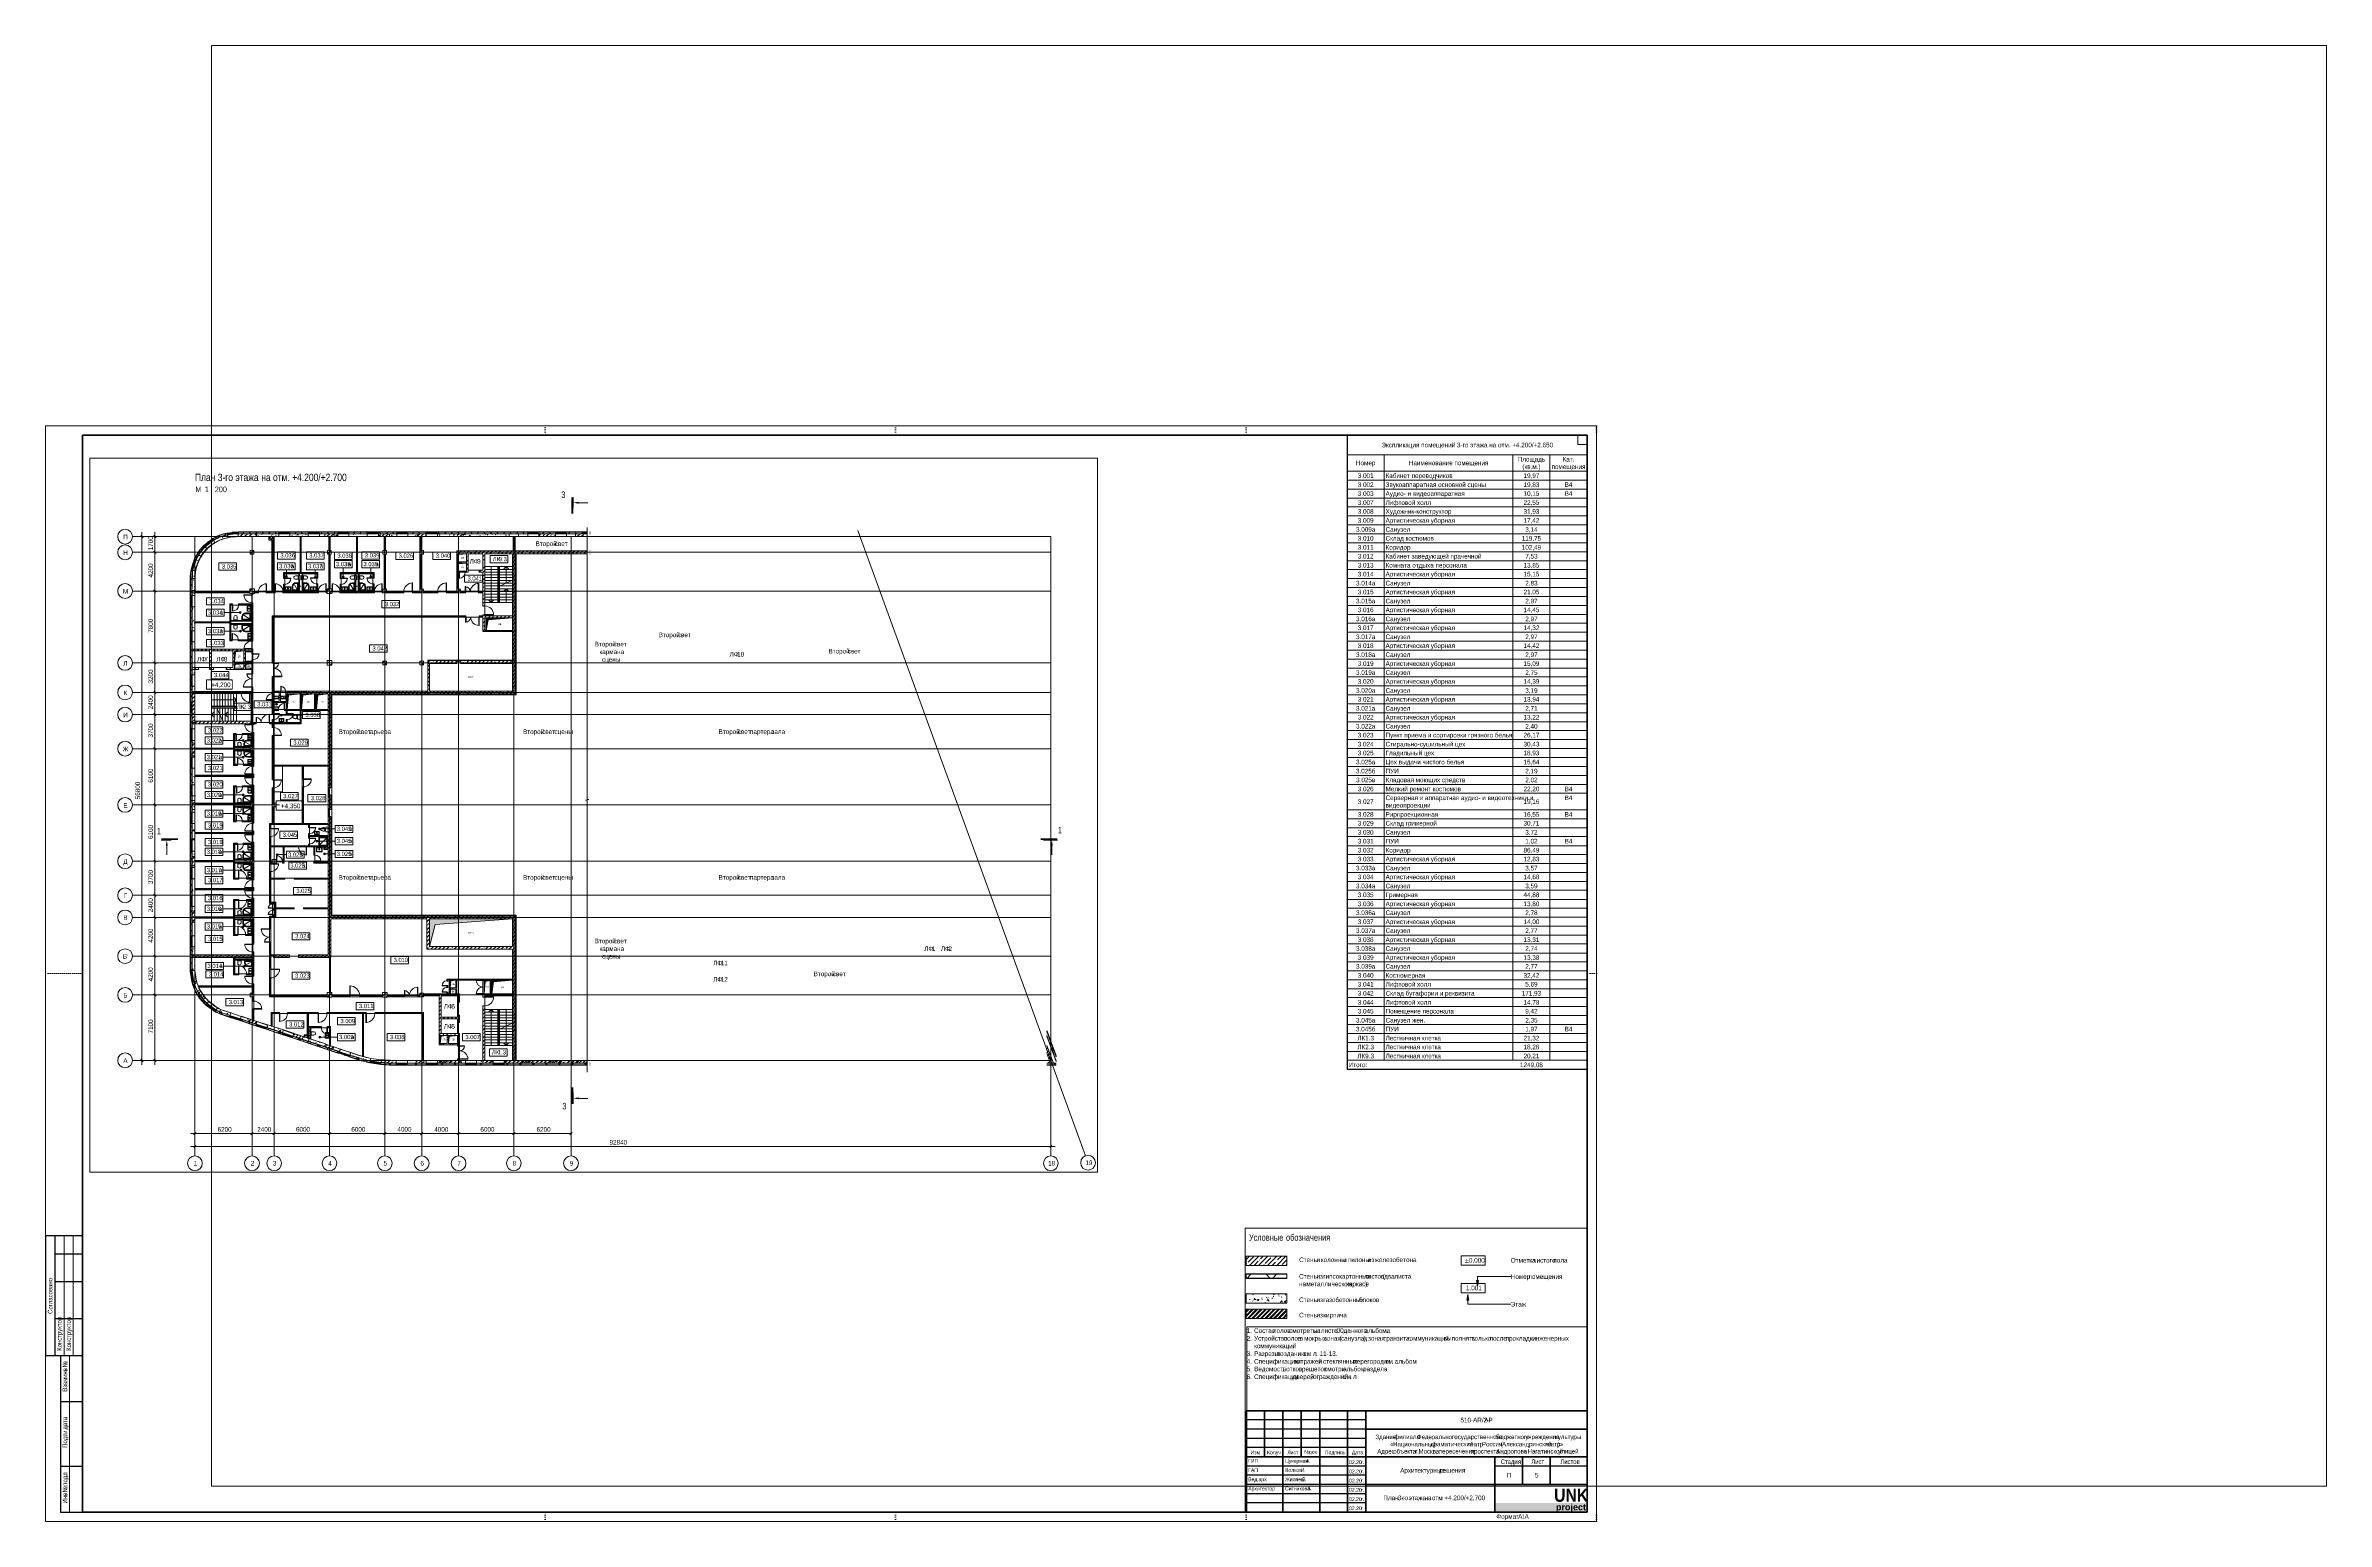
# Paper-space layout 'Layout1' of a CAD drawing. Header units: millimetres. Extents: x -841 to 396, y 0 to 800.
# The model-space entities are those that its viewports show. They can reach past a viewport. Long polylines and large blocks are cut down to what shows.
import ezdxf

# ---------------------------------------------------------------- set-up
doc = ezdxf.new("R2010")
doc.units = ezdxf.units.MM
for name, pattern in [('IMPORT-01 Штриховая _2 мм_', [600, 400, -200]), ('Осевые', [6350, 1270, -952.5, 3175, -952.5]), ('Сверху', [793.75, 476.25, -317.5]), ('Точки', [1, 0, -1]), ('Штрих', [1270, 635, -635])]:
    doc.linetypes.add(name, pattern=pattern)
for name, color, linetype, lineweight in [('_Разделитель помещений_', 7, 'IMPORT-01 Штриховая _2 мм_', 9), ('Высотные отметки', 7, 'Continuous', 9), ('Графика спецификации', 7, 'Continuous', 9), ('Двери', 7, 'Continuous', 9), ('Импосты витража', 7, 'Continuous', 9), ('Импосты витража-1', 7, 'Continuous', 18), ('Каркас несущий-1', 7, 'Штрих', 9), ('Каркас_Импост', 7, 'Continuous', 9), ('Контуры', 7, 'Continuous', 9), ('Линии перегиба', 7, 'Точки', 9), ('Линии подступенков-1', 7, 'Continuous', 9), ('Линии свеса', 7, 'Continuous', 9), ('Марки вырезов', 7, 'Continuous', 9), ('Марки помещений', 7, 'Continuous', 9), ('Невидимые линии', 7, 'Штрих', 9), ('Обобщенные модели', 7, 'Continuous', 9), ('Обобщенные модели-3', 7, 'Continuous', 18), ('Общие ребра', 7, 'Continuous', 9), ('Обычные линии', 7, 'Continuous', 25), ('Окна', 7, 'Continuous', 9), ('Окна-1', 7, 'Сверху', 9), ('Окна-2', 7, 'Continuous', 18), ('Оси', 7, 'Continuous', 9), ('Оси-1', 7, 'Осевые', 9), ('Оси-2', 7, 'Continuous', 18), ('Основные надписи', 7, 'Continuous', 9), ('Остекление', 7, 'Continuous', 9), ('Панель', 7, 'Continuous', 9), ('Перекрытия', 7, 'Continuous', 9), ('Перекрытия-1', 7, 'Continuous', 18), ('Просмотр заголовков', 7, 'Continuous', 9), ('Размеры', 7, 'Continuous', 9), ('Размеры-200', 7, 'Continuous', 9), ('Разрезы', 7, 'Continuous', 9), ('Сантехнические приборы', 7, 'Continuous', 9), ('Средние линии', 7, 'Continuous', 18), ('Стены', 7, 'Continuous', 9), ('Стены-1', 7, 'Continuous', 18), ('Стрелки вверх', 7, 'Continuous', 9), ('Текстовые примечания', 7, 'Continuous', 9), ('Типовые аннотации', 7, 'Continuous', 9), ('Тонкие линии', 7, 'Continuous', 18), ('Черная _1 сплошная', 7, 'Continuous', 9), ('Черная_3__С', 7, 'Continuous', 25), ('Черная_6__С', 7, 'Continuous', 50), ('Штриховка разреза-1', 7, 'Continuous', 9), ('Элементы узлов', 7, 'Continuous', 9), ('Элементы узлов-2', 7, 'Continuous', 18)]:
    doc.layers.add(name, color=color, linetype=linetype, lineweight=lineweight)
for name, color, linetype, lineweight, true_color in [('Невидимые линии-1', 7, 'Штрих', 18, 0x00a600), ('Обобщенные модели-2', 7, 'Continuous', 9, 0xffbc79), ('Штриховка разреза-2', 7, 'Continuous', 9, 0x787878)]:
    doc.layers.add(name, color=color, linetype=linetype, lineweight=lineweight, true_color=true_color)
doc.styles.add('Arial', font='Arial.ttf', dxfattribs={"width": 0.8, "height": 180})
doc.styles.add('Arial Narrow', font='Arial Narrow.ttf', dxfattribs={"height": 500})
doc.styles.add('Arial Narrow_1', font='Arial Narrow.ttf', dxfattribs={"height": 460})
doc.styles.add('Arial Narrow_2', font='Arial Narrow.ttf', dxfattribs={"height": 2.5})
doc.styles.add('Arial Narrow_3', font='Arial Narrow.ttf', dxfattribs={"height": 3.5})
doc.styles.add('Arial Narrow_4', font='Arial Narrow.ttf', dxfattribs={"height": 2})
doc.styles.add('Arial Narrow_5', font='Arial Narrow.ttf', dxfattribs={"width": 0.9, "height": 2.5})
doc.styles.add('Arial Narrow_6', font='Arial Narrow.ttf', dxfattribs={"height": 2.4})
doc.styles.add('Arial Narrow_7', font='Arial Narrow.ttf', dxfattribs={"height": 3})
doc.styles.add('Arial Narrow_8', font='Arial Narrow.ttf', dxfattribs={"height": 4})
doc.styles.add('Arial_1', font='Arial.ttf', dxfattribs={"width": 0.75, "height": 700})
doc.styles.add('Arial_B', font='Arial Bold.ttf', dxfattribs={"width": 0.848, "height": 7.2})
doc.styles.add('Arial_B_1', font='Arial Bold.ttf', dxfattribs={"height": 3.5})
doc.dimstyles.new('Диагональ_-_2_5_мм_Arial_narrow', dxfattribs={"dimscale": 304.8, "dimtxt": 511.715487, "dimasz": 0.787402, "dimexe": 1.574803, "dimexo": 0.0625, "dimgap": 0.19685, "dimtad": 1, "dimdec": 0, "dimzin": 0, "dimdsep": 46, "dimtxsty": 'Arial Narrow', "dimblk1": 'OBLIQUE', "dimblk2": 'OBLIQUE', "dimsah": 1, "dimcen": 0.09, "dimdle": 1.574803, "dimazin": 0, "dimtfac": 1, "dimtdec": 4, "dimtix": 1, "dimtmove": 0, "dimatfit": 3, "dimfxl": 1.574803, "dimfxlon": 1, "dimtvp": 1, "dimtolj": 1, "dimtzin": 0, "dimarcsym": 2})
doc.dimstyles.new('Диагональ_-_2_5_мм_Arial_narrow_1', dxfattribs={"dimscale": 304.8, "dimtxt": 511.715487, "dimasz": 0.787402, "dimexe": 1.574803, "dimexo": 0.0625, "dimgap": 0.19685, "dimtad": 1, "dimdec": 0, "dimzin": 0, "dimdsep": 46, "dimtxsty": 'Arial Narrow', "dimblk1": 'OBLIQUE', "dimblk2": 'OBLIQUE', "dimsah": 1, "dimcen": 0.09, "dimdle": 1.574803, "dimazin": 0, "dimtfac": 1, "dimtdec": 4, "dimtix": 1, "dimtmove": 1, "dimatfit": 3, "dimfxl": 1.574803, "dimfxlon": 1, "dimtvp": 1, "dimtolj": 1, "dimtzin": 0, "dimarcsym": 2})
pattern_1 = [(45, (120245.8, 0), (-424.264, 424.264), [600, -100, 20, -100]), (45, (120245.8, 424), (-424.264, 424.264), [])]
pattern_2 = [(0, (120245.78, 0), (812.8, 203.2), [67.056, -542.544, 67.056, -542.544, -3251.2]), (0, (120245.78, 0), (812.8, 203.2), [-1219.2, 67.056, -1152.144, 67.056, -542.544, -1422.4]), (0, (120245.78, 0), (812.8, 203.2), [-3048, 67.056, -339.344, 67.056, -948.944]), (120, (120550.58, 101.6), (-582.37636, 602.30545), [67.056, -542.544, 67.056, -542.544, -3251.2]), (120, (120550.58, 101.6), (-582.37636, 602.30545), [-1219.2, 67.056, -1152.144, 67.056, -542.544, -1422.4]), (120, (120550.58, 101.6), (-582.37636, 602.30545), [-3048, 67.056, -339.344, 67.056, -948.944]), (240, (120652.18, 508), (-230.42364, -805.50545), [67.056, -542.544, 67.056, -542.544, -3251.2]), (240, (120652.18, 508), (-230.42364, -805.50545), [-1219.2, 67.056, -1152.144, 67.056, -542.544, -1422.4]), (240, (120652.18, 508), (-230.42364, -805.50545), [-3048, 67.056, -339.344, 67.056, -948.944])]
pattern_3 = [(45, (120245.8, 0), (-502.8943, 502.8943), []), (45, (120245.8, 762), (-502.8943, 502.8943), [])]
pattern_4 = [(45, (120245.8, 0), (-707.107, 707.107), []), (135, (120245.8, 0), (-707.107, -707.107), [])]
pattern_5 = [(45, (120245.78, 0), (-212.132, 212.132), []), (135, (120245.78, 0), (-212.132, -212.132), [])]
pattern_6 = [(45, (0, 0), (-493.914, 493.914), []), (45, (493.9, 0), (-493.914, 493.914), [873.125, -174.625, 6.706, -167.919])]
pattern_7 = [(50, (120245.8, 0), (1457.472, -127.512), [152.4, -1676.4]), (355, (120245.8, 0), (-281.942, 1528.454), [121.92, -1341.12]), (100.451, (120367.2, -10.6), (1175.541, 1400.933), [129.52, -1424.72]), (46.184, (120245.8, 406.4), (2168.632, -336.342), [228.6, -2514.6]), (96.636, (120426.5, 378.4), (1899.22, 1979.42), [194.28, -2137.08]), (351.184, (120245.8, 406.4), (1899.24, 1979.4), [182.88, -2011.68]), (21, (120449, 304.8), (1212.915, -818.121), [152.4, -1676.4]), (326, (120449, 304.8), (494.417, 1473.504), [121.92, -1341.12]), (71.451, (120550, 236.6), (1707.337, 655.37), [129.52, -1424.72]), (37.5, (120245.8, 0), (24.7094, 676.4402), [67.056, -1257.808, 67.056, -1294.384, -1346.2]), (37.5, (120245.8, 0), (24.7094, 676.4402), [-2686.304, 67.056, -1279.144]), (7.5, (120245.8, 0), (534.558, 801.444), [67.056, -709.168, 67.056, -1227.328, -513.08]), (7.5, (120245.8, 0), (534.558, 801.444), [-2070.608, 67.056, -446.024]), (327.5, (119792.65, 0), (1084.7275, -45.8312), [67.056, -440.944, 67.056, -1517.904, -2103.12]), (327.5, (119792.65, 0), (1084.7275, -45.8312), [-2092.96, 67.056, -2036.064]), (317.5, (119589.45, 0), (1185.035, 203.414), [67.056, -593.344, 67.056, -985.52, -1493.52]), (317.5, (119589.45, 0), (1185.035, 203.414), [-1712.976, 67.056, -1426.464])]
pattern_8 = [(45, (120245.8, 0), (-493.914, 493.914), []), (45, (120739.7, 0), (-493.914, 493.914), [873.125, -174.625, 6.706, -167.919])]

# ---------------------------------------------------------------- blocks, each defined once
blk = doc.blocks.new('_ЛИ__Форма 3_ Графическая часть - А1А-4542602-План 3-го этажа на отм_ _4_200__2_700')
at = {"layer": 'Основные надписи', "true_color": 0xff0000}
blk.add_hatch(color=1, dxfattribs=at).paths.add_polyline_path([(-247, -143.5), (-247, -138.5), (-197, -138.5), (-197, -143.5)], flags=0)
at = {"layer": 'Линии перегиба'}
for p, q in [((-762, 445.5), (-762, 440.5)), ((-572, 445.5), (-572, 440.5)), ((-382, 445.5), (-382, 440.5)), ((-192, 445.5), (-192, 440.5)), ((-1013, 148.5), (-1033, 148.5)), ((-192, 148.5), (-197, 148.5)), ((-762, -148.5), (-762, -143.5)), ((-572, -148.5), (-572, -143.5)), ((-382, -148.5), (-382, -143.5)), ((-192, -148.5), (-192, -143.5))]:
    blk.add_line(p, q, dxfattribs=at)
at = {"layer": 'Обычные линии'}
for p, q in [((-1033, 6.5), (-1033, -58.5)), ((-1033, 6.5), (-1013, 6.5)), ((-1028, 6.5), (-1028, -58.5)), ((-1028, -3.5), (-1013, -3.5)), ((-1028, -18.5), (-1013, -18.5)), ((-1028, -38.5), (-1013, -38.5)), ((-1033, -58.5), (-1013, -58.5)), ((-1025, -58.5), (-1025, -143.5)), ((-1025, -83.5), (-1013, -83.5)), ((-1025, -118.5), (-1013, -118.5)), ((-1025, -143.5), (-1013, -143.5))]:
    blk.add_line(p, q, dxfattribs=at)
at = {"layer": 'Основные надписи'}
for p, q in [((-202, 440.5), (-202, 435.5)), ((-202, 435.5), (-197, 435.5)), ((-1033, -58.5), (-1033, 6.5))]:
    blk.add_line(p, q, dxfattribs=at)
at = {"layer": 'Тонкие линии', "lineweight": 9}
for p, q in [((-1033, 445.5), (-1033, -148.5)), ((-1033, 445.5), (-192, 445.5)), ((-192, 445.5), (-192, -148.5)), ((-1023, 6.5), (-1023, -58.5)), ((-1018, 6.5), (-1018, -58.5)), ((-1020, -58.5), (-1020, -143.5)), ((-192, -148.5), (-1033, -148.5))]:
    blk.add_line(p, q, dxfattribs=at)
at = {"layer": 'Черная_3__С'}
for p, q in [((-317, -93.5), (-382, -93.5)), ((-317, -98.5), (-382, -98.5)), ((-317, -103.5), (-382, -103.5)), ((-317, -108.5), (-382, -108.5)), ((-317, -118.5), (-382, -118.5)), ((-317, -123.5), (-382, -123.5)), ((-197, -118.5), (-247, -118.5)), ((-317, -128.5), (-382, -128.5)), ((-317, -133.5), (-382, -133.5)), ((-317, -138.5), (-382, -138.5))]:
    blk.add_line(p, q, dxfattribs=at)
at = {"layer": 'Черная_6__С'}
for p, q in [((-1013, 440.5), (-1013, -143.5)), ((-197, 440.5), (-1013, 440.5)), ((-197, -143.5), (-197, 440.5)), ((-382, -88.5), (-382, -143.5)), ((-197, -88.5), (-382, -88.5)), ((-372, -88.5), (-372, -113.5)), ((-362, -88.5), (-362, -143.5)), ((-352, -88.5), (-352, -113.5)), ((-342, -88.5), (-342, -143.5)), ((-327, -88.5), (-327, -143.5)), ((-317, -88.5), (-317, -143.5)), ((-197, -98.5), (-317, -98.5)), ((-197, -113.5), (-382, -113.5)), ((-247, -113.5), (-247, -143.5)), ((-232, -113.5), (-232, -128.5)), ((-217, -113.5), (-217, -128.5)), ((-197, -128.5), (-317, -128.5)), ((-1013, -143.5), (-197, -143.5)), ((-247, -138.5), (-247, -143.5)), ((-247, -143.5), (-197, -143.5)), ((-197, -143.5), (-197, -138.5))]:
    blk.add_line(p, q, dxfattribs=at)
at = {"layer": 'Основные надписи', "char_height": 2.5, "attachment_point": 1, "rotation": 90, "style": 'Arial Narrow_5'}
for s, insert, width in [('Согласовано', (-1031.8, -36), 18.832), ('\\fArial Narrow|b0|i0|c204|p34|;\\W.9; ', (-1026.8, -41.2), 0.866), ('Конструктор', (-1026.8, -56), 17.894), ('\\fArial Narrow|b0|i0|c204|p34|;\\W.9; ', (-1021.8, -41.2), 0.866), ('Конструктор', (-1021.8, -56), 17.894), ('\\fArial Narrow|b0|i0|c204|p34|;\\W.9;№', (-1023.8, -65), 3.391), ('Взам', (-1023.8, -78.2), 7.432), ('инв', (-1023.8, -70.7), 5.123), ('. ', (-1023.8, -66.5), 1.732), ('. ', (-1023.8, -72.1), 1.732), ('дата', (-1023.8, -98.8), 6.71), ('\\fArial Narrow|b0|i0|c204|p34|;\\W.9; ', (-1023.8, -99.5), 0.866), ('Подп', (-1023.8, -108.6), 7.504), ('\\fArial Narrow|b0|i0|c204|p34|;\\W.9;и', (-1023.8, -101), 1.732), ('. ', (-1023.8, -102.4), 1.732), ('подл', (-1023.8, -129.2), 7.071), ('\\fArial Narrow|b0|i0|c204|p34|;\\W.9;.', (-1023.8, -123.4), 0.866), ('\\fArial Narrow|b0|i0|c204|p34|;\\W.9; ', (-1023.8, -130), 0.866), ('\\fArial Narrow|b0|i0|c204|p34|;\\W.9;№', (-1023.8, -132.8), 3.391), ('Инв', (-1023.8, -138.8), 5.628), ('. ', (-1023.8, -134.2), 1.732)]:
    blk.add_mtext(s, dxfattribs=dict(at, insert=insert, width=width))
at = {"layer": 'Основные надписи', "attachment_point": 1}
for s, insert, char_height, width, style in [('Изм', (-379.5, -110.1), 2, 5.211, 'Arial Narrow_4'), ('Кол', (-370.6, -110.1), 2, 4.97, 'Arial Narrow_4'), ('уч', (-365.8, -110.1), 2, 2.886, 'Arial Narrow_4'), ('Лист', (-359.6, -110.1), 2, 6.173, 'Arial Narrow_4'), ('\\fArial Narrow|b0|i0|c204|p34|;№', (-350.4, -109.8), 2, 3.046, 'Arial Narrow_4'), ('док', (-347.9, -109.8), 2, 4.489, 'Arial Narrow_4'), ('Подпись', (-339.2, -110.1), 2, 11.304, 'Arial Narrow_4'), ('Дата', (-324.6, -110.1), 2, 6.413, 'Arial Narrow_4'), ('\\fArial Narrow|b0|i0|c204|p34|;.', (-375.2, -110.1), 2, 0.802, 'Arial Narrow_4'), ('\\fArial Narrow|b0|i0|c204|p34|;.', (-366.5, -110.1), 2, 0.802, 'Arial Narrow_4'), ('\\fArial Narrow|b0|i0|c204|p34|;.', (-344.2, -109.8), 2, 0.802, 'Arial Narrow_4'), ('Стадия', (-243.9, -114.9), 2.5, 10.678, 'Arial Narrow_5'), ('Лист', (-227.3, -114.9), 2.5, 6.854, 'Arial Narrow_5'), ('Листов', (-211.5, -114.9), 2.5, 10.246, 'Arial Narrow_5'), ('Формат', (-246.2, -144.6), 2.5, 12.426, 'Arial Narrow_2'), (': ', (-236, -144.6), 2.5, 1.924, 'Arial Narrow_2'), ('\\fArial Narrow|b0|i0|c204|p34|;А', (-234.4, -144.6), 2.5, 2.325, 'Arial Narrow_2'), ('\\fArial Narrow|b0|i0|c204|p34|;1', (-232.5, -144.6), 2.5, 1.924, 'Arial Narrow_2'), ('\\fArial Narrow|b0|i0|c204|p34|;А', (-230.9, -144.6), 2.5, 2.325, 'Arial Narrow_2')]:
    blk.add_mtext(s, dxfattribs=dict(at, insert=insert, char_height=char_height, width=width, style=style))
at = {"layer": 'Основные надписи', "color": 1, "true_color": 0xff0000, "insert": (-214.9, -130.7), "char_height": 7.2, "width": 22.434, "attachment_point": 1, "style": 'Arial_B'}
blk.add_mtext('UNK', dxfattribs=at)
at = {"layer": 'Основные надписи', "color": 7, "true_color": 0xfffffe, "insert": (-213.9, -139), "char_height": 3.5, "width": 20.122, "attachment_point": 1, "style": 'Arial_B_1'}
blk.add_mtext('project', dxfattribs=at)
blk = doc.blocks.new('Дверь - Однопольная - ДВ11__21х10-6240696-План 3-го этажа на отм_ _4_200')
at = {"layer": 'Двери'}
for p, q in [((-479, -62.5), (-439, -62.5)), ((-479, -1020.5), (-479, -62.5)), ((-439, -62.5), (-439, -1020.5)), ((-439, -1020.5), (-479, -1020.5))]:
    blk.add_line(p, q, dxfattribs=at)
blk.add_arc((-479, -62.5), 958, 270, 0, dxfattribs=at)
at = {"layer": 'Каркас_Импост'}
for p, q in [((-500, 62.5), (-470, 62.5)), ((-500, -62.5), (-500, 62.5)), ((-470, 62.5), (-470, -22.5)), ((470, 62.5), (500, 62.5)), ((470, -22.5), (470, 62.5)), ((500, 62.5), (500, -62.5)), ((-480, -22.5), (-480, -62.5)), ((-470, -22.5), (-480, -22.5)), ((480, -22.5), (470, -22.5)), ((480, -62.5), (480, -22.5)), ((-480, -62.5), (-500, -62.5)), ((500, -62.5), (480, -62.5))]:
    blk.add_line(p, q, dxfattribs=at)
at = {"layer": 'Панель'}
for p, q in [((-439, -62.5), (-479, -62.5)), ((-479, -62.5), (-479, -1020.5)), ((-439, -1020.5), (-439, -62.5)), ((-479, -1020.5), (-439, -1020.5))]:
    blk.add_line(p, q, dxfattribs=at)
blk = doc.blocks.new('Дверь - Однопольная - ДВ11__21х9-6240639-План 3-го этажа на отм_ _4_200')
at = {"layer": 'Двери'}
for p, q in [((-429, -62.5), (-389, -62.5)), ((-429, -920.5), (-429, -62.5)), ((-389, -62.5), (-389, -920.5)), ((-389, -920.5), (-429, -920.5))]:
    blk.add_line(p, q, dxfattribs=at)
blk.add_arc((-429, -62.5), 858, 270, 0, dxfattribs=at)
at = {"layer": 'Каркас_Импост'}
for p, q in [((-450, 62.5), (-420, 62.5)), ((-450, -62.5), (-450, 62.5)), ((-420, 62.5), (-420, -22.5)), ((420, 62.5), (450, 62.5)), ((420, -22.5), (420, 62.5)), ((450, 62.5), (450, -62.5)), ((-430, -22.5), (-430, -62.5)), ((-420, -22.5), (-430, -22.5)), ((430, -22.5), (420, -22.5)), ((430, -62.5), (430, -22.5)), ((-430, -62.5), (-450, -62.5)), ((450, -62.5), (430, -62.5))]:
    blk.add_line(p, q, dxfattribs=at)
at = {"layer": 'Панель'}
for p, q in [((-389, -62.5), (-429, -62.5)), ((-429, -62.5), (-429, -920.5)), ((-389, -920.5), (-389, -62.5)), ((-429, -920.5), (-389, -920.5))]:
    blk.add_line(p, q, dxfattribs=at)
blk = doc.blocks.new('Дверь - Однопольная - ДВ11_21х7-6240655-План 3-го этажа на отм_ _4_200')
at = {"layer": 'Двери'}
for p, q in [((-289, 720.5), (-329, 720.5)), ((-329, 720.5), (-329, 62.5)), ((-289, 62.5), (-289, 720.5)), ((-329, 62.5), (-289, 62.5))]:
    blk.add_line(p, q, dxfattribs=at)
blk.add_arc((-329, 62.5), 658, 360, 90, dxfattribs=at)
at = {"layer": 'Каркас_Импост'}
for p, q in [((-330, 62.5), (-350, 62.5)), ((-350, 62.5), (-350, -62.5)), ((-330, 22.5), (-330, 62.5)), ((350, 62.5), (330, 62.5)), ((330, 62.5), (330, 22.5)), ((350, -62.5), (350, 62.5)), ((-320, 22.5), (-330, 22.5)), ((-320, -62.5), (-320, 22.5)), ((330, 22.5), (320, 22.5)), ((320, 22.5), (320, -62.5)), ((-350, -62.5), (-320, -62.5)), ((320, -62.5), (350, -62.5))]:
    blk.add_line(p, q, dxfattribs=at)
at = {"layer": 'Панель'}
for p, q in [((-329, 720.5), (-289, 720.5)), ((-329, 62.5), (-329, 720.5)), ((-289, 720.5), (-289, 62.5)), ((-289, 62.5), (-329, 62.5))]:
    blk.add_line(p, q, dxfattribs=at)
blk = doc.blocks.new('Дверь - Однопольная без ручки - ДТ2_21х5-6221638-План 3-го этажа на отм_ _4_200')
at = {"layer": 'Двери'}
for p, q in [((-189, 495.5), (-229, 495.5)), ((-229, 495.5), (-229, 37.5)), ((-189, 37.5), (-189, 495.5)), ((-229, 37.5), (-189, 37.5))]:
    blk.add_line(p, q, dxfattribs=at)
blk.add_arc((-229, 37.5), 458, 360, 90, dxfattribs=at)
at = {"layer": 'Каркас_Импост'}
for p, q in [((-230, 37.5), (-250, 37.5)), ((-250, 37.5), (-250, -37.5)), ((-230, -2.5), (-230, 37.5)), ((250, 37.5), (230, 37.5)), ((230, 37.5), (230, -2.5)), ((250, -37.5), (250, 37.5)), ((-220, -2.5), (-230, -2.5)), ((-220, -37.5), (-220, -2.5)), ((230, -2.5), (220, -2.5)), ((220, -2.5), (220, -37.5)), ((-250, -37.5), (-220, -37.5)), ((220, -37.5), (250, -37.5))]:
    blk.add_line(p, q, dxfattribs=at)
at = {"layer": 'Панель'}
for p, q in [((-229, 495.5), (-189, 495.5)), ((-229, 37.5), (-229, 495.5)), ((-189, 495.5), (-189, 37.5)), ((-189, 37.5), (-229, 37.5))]:
    blk.add_line(p, q, dxfattribs=at)
blk = doc.blocks.new('Дверь - Однопольная - ДВ17__21х9-7256455-План 3-го этажа на отм_ _4_200')
at = {"layer": 'Двери'}
for p, q in [((-429, -62.5), (-389, -62.5)), ((-429, -920.5), (-429, -62.5)), ((-389, -62.5), (-389, -920.5)), ((-389, -920.5), (-429, -920.5))]:
    blk.add_line(p, q, dxfattribs=at)
blk.add_arc((-429, -62.5), 858, 270, 0, dxfattribs=at)
at = {"layer": 'Каркас_Импост'}
for p, q in [((-450, 62.5), (-420, 62.5)), ((-450, -62.5), (-450, 62.5)), ((-420, 62.5), (-420, -22.5)), ((420, 62.5), (450, 62.5)), ((420, -22.5), (420, 62.5)), ((450, 62.5), (450, -62.5)), ((-430, -22.5), (-430, -62.5)), ((-420, -22.5), (-430, -22.5)), ((430, -22.5), (420, -22.5)), ((430, -62.5), (430, -22.5)), ((-430, -62.5), (-450, -62.5)), ((450, -62.5), (430, -62.5))]:
    blk.add_line(p, q, dxfattribs=at)
at = {"layer": 'Панель'}
for p, q in [((-389, -62.5), (-429, -62.5)), ((-429, -62.5), (-429, -920.5)), ((-389, -920.5), (-389, -62.5)), ((-429, -920.5), (-389, -920.5))]:
    blk.add_line(p, q, dxfattribs=at)
blk = doc.blocks.new('Дверь - Однопольная - ДВ11_21х9-6240646-План 3-го этажа на отм_ _4_200')
at = {"layer": 'Двери'}
for p, q in [((-389, 920.5), (-429, 920.5)), ((-429, 920.5), (-429, 62.5)), ((-389, 62.5), (-389, 920.5)), ((-429, 62.5), (-389, 62.5))]:
    blk.add_line(p, q, dxfattribs=at)
blk.add_arc((-429, 62.5), 858, 360, 90, dxfattribs=at)
at = {"layer": 'Каркас_Импост'}
for p, q in [((-430, 62.5), (-450, 62.5)), ((-450, 62.5), (-450, -62.5)), ((-430, 22.5), (-430, 62.5)), ((450, 62.5), (430, 62.5)), ((430, 62.5), (430, 22.5)), ((450, -62.5), (450, 62.5)), ((-420, 22.5), (-430, 22.5)), ((-420, -62.5), (-420, 22.5)), ((430, 22.5), (420, 22.5)), ((420, 22.5), (420, -62.5)), ((-450, -62.5), (-420, -62.5)), ((420, -62.5), (450, -62.5))]:
    blk.add_line(p, q, dxfattribs=at)
at = {"layer": 'Панель'}
for p, q in [((-429, 920.5), (-389, 920.5)), ((-429, 62.5), (-429, 920.5)), ((-389, 920.5), (-389, 62.5)), ((-389, 62.5), (-429, 62.5))]:
    blk.add_line(p, q, dxfattribs=at)
blk = doc.blocks.new('Дверь - Однопольная - ДВ17_21х9-7256458-План 3-го этажа на отм_ _4_200')
at = {"layer": 'Двери'}
for p, q in [((-389, 920.5), (-429, 920.5)), ((-429, 920.5), (-429, 62.5)), ((-389, 62.5), (-389, 920.5)), ((-429, 62.5), (-389, 62.5))]:
    blk.add_line(p, q, dxfattribs=at)
blk.add_arc((-429, 62.5), 858, 360, 90, dxfattribs=at)
at = {"layer": 'Каркас_Импост'}
for p, q in [((-430, 62.5), (-450, 62.5)), ((-450, 62.5), (-450, -62.5)), ((-430, 22.5), (-430, 62.5)), ((450, 62.5), (430, 62.5)), ((430, 62.5), (430, 22.5)), ((450, -62.5), (450, 62.5)), ((-420, 22.5), (-430, 22.5)), ((-420, -62.5), (-420, 22.5)), ((430, 22.5), (420, 22.5)), ((420, 22.5), (420, -62.5)), ((-450, -62.5), (-420, -62.5)), ((420, -62.5), (450, -62.5))]:
    blk.add_line(p, q, dxfattribs=at)
at = {"layer": 'Панель'}
for p, q in [((-429, 920.5), (-389, 920.5)), ((-429, 62.5), (-429, 920.5)), ((-389, 920.5), (-389, 62.5)), ((-389, 62.5), (-429, 62.5))]:
    blk.add_line(p, q, dxfattribs=at)
blk = doc.blocks.new('Дверь - Однопольная_002 - ДВ6_21х7-6269590-План 3-го этажа на отм_ _4_200')
at = {"layer": 'Двери'}
for p, q in [((-289, 720.5), (-329, 720.5)), ((-329, 720.5), (-329, 62.5)), ((-289, 62.5), (-289, 720.5)), ((-329, 62.5), (-289, 62.5))]:
    blk.add_line(p, q, dxfattribs=at)
blk.add_arc((-329, 62.5), 658, 360, 90, dxfattribs=at)
at = {"layer": 'Каркас_Импост'}
for p, q in [((-330, 62.5), (-350, 62.5)), ((-350, 62.5), (-350, -62.5)), ((-330, 22.5), (-330, 62.5)), ((350, 62.5), (330, 62.5)), ((330, 62.5), (330, 22.5)), ((350, -62.5), (350, 62.5)), ((-320, 22.5), (-330, 22.5)), ((-320, -62.5), (-320, 22.5)), ((330, 22.5), (320, 22.5)), ((320, 22.5), (320, -62.5)), ((-350, -62.5), (-320, -62.5)), ((320, -62.5), (350, -62.5))]:
    blk.add_line(p, q, dxfattribs=at)
at = {"layer": 'Панель'}
for p, q in [((-329, 720.5), (-289, 720.5)), ((-329, 62.5), (-329, 720.5)), ((-289, 720.5), (-289, 62.5)), ((-289, 62.5), (-329, 62.5))]:
    blk.add_line(p, q, dxfattribs=at)
blk = doc.blocks.new('Дверь - Однопольная - ДВ2_21х9-6240640-План 3-го этажа на отм_ _4_200')
at = {"layer": 'Двери'}
for p, q in [((-389, 920.5), (-429, 920.5)), ((-429, 920.5), (-429, 62.5)), ((-389, 62.5), (-389, 920.5)), ((-429, 62.5), (-389, 62.5))]:
    blk.add_line(p, q, dxfattribs=at)
blk.add_arc((-429, 62.5), 858, 360, 90, dxfattribs=at)
at = {"layer": 'Каркас_Импост'}
for p, q in [((-430, 62.5), (-450, 62.5)), ((-450, 62.5), (-450, -62.5)), ((-430, 22.5), (-430, 62.5)), ((450, 62.5), (430, 62.5)), ((430, 62.5), (430, 22.5)), ((450, -62.5), (450, 62.5)), ((-420, 22.5), (-430, 22.5)), ((-420, -62.5), (-420, 22.5)), ((430, 22.5), (420, 22.5)), ((420, 22.5), (420, -62.5)), ((-450, -62.5), (-420, -62.5)), ((420, -62.5), (450, -62.5))]:
    blk.add_line(p, q, dxfattribs=at)
at = {"layer": 'Панель'}
for p, q in [((-429, 920.5), (-389, 920.5)), ((-429, 62.5), (-429, 920.5)), ((-389, 920.5), (-389, 62.5)), ((-389, 62.5), (-429, 62.5))]:
    blk.add_line(p, q, dxfattribs=at)
blk = doc.blocks.new('Дверь - Однопольная_002 - ДВ6__21х7-6269506-План 3-го этажа на отм_ _4_200')
at = {"layer": 'Двери'}
for p, q in [((-329, -62.5), (-289, -62.5)), ((-329, -720.5), (-329, -62.5)), ((-289, -62.5), (-289, -720.5)), ((-289, -720.5), (-329, -720.5))]:
    blk.add_line(p, q, dxfattribs=at)
blk.add_arc((-329, -62.5), 658, 270, 0, dxfattribs=at)
at = {"layer": 'Каркас_Импост'}
for p, q in [((-350, 62.5), (-320, 62.5)), ((-350, -62.5), (-350, 62.5)), ((-320, 62.5), (-320, -22.5)), ((320, 62.5), (350, 62.5)), ((320, -22.5), (320, 62.5)), ((350, 62.5), (350, -62.5)), ((-330, -22.5), (-330, -62.5)), ((-320, -22.5), (-330, -22.5)), ((330, -22.5), (320, -22.5)), ((330, -62.5), (330, -22.5)), ((-330, -62.5), (-350, -62.5)), ((350, -62.5), (330, -62.5))]:
    blk.add_line(p, q, dxfattribs=at)
at = {"layer": 'Панель'}
for p, q in [((-289, -62.5), (-329, -62.5)), ((-329, -62.5), (-329, -720.5)), ((-289, -720.5), (-289, -62.5)), ((-329, -720.5), (-289, -720.5))]:
    blk.add_line(p, q, dxfattribs=at)
blk = doc.blocks.new('Дверь - Однопольная без ручки - ДТ2_21х7-6209009-План 3-го этажа на отм_ _4_200')
at = {"layer": 'Двери'}
for p, q in [((-289, 720.5), (-329, 720.5)), ((-329, 720.5), (-329, 62.5)), ((-289, 62.5), (-289, 720.5)), ((-329, 62.5), (-289, 62.5))]:
    blk.add_line(p, q, dxfattribs=at)
blk.add_arc((-329, 62.5), 658, 360, 90, dxfattribs=at)
at = {"layer": 'Каркас_Импост'}
for p, q in [((-330, 62.5), (-350, 62.5)), ((-350, 62.5), (-350, -62.5)), ((-330, 22.5), (-330, 62.5)), ((350, 62.5), (330, 62.5)), ((330, 62.5), (330, 22.5)), ((350, -62.5), (350, 62.5)), ((-320, 22.5), (-330, 22.5)), ((-320, -62.5), (-320, 22.5)), ((330, 22.5), (320, 22.5)), ((320, 22.5), (320, -62.5)), ((-350, -62.5), (-320, -62.5)), ((320, -62.5), (350, -62.5))]:
    blk.add_line(p, q, dxfattribs=at)
at = {"layer": 'Панель'}
for p, q in [((-329, 720.5), (-289, 720.5)), ((-329, 62.5), (-329, 720.5)), ((-289, 720.5), (-289, 62.5)), ((-289, 62.5), (-329, 62.5))]:
    blk.add_line(p, q, dxfattribs=at)
blk = doc.blocks.new('Дверь - Однопольная - ДВ2__21х9-6240697-План 3-го этажа на отм_ _4_200')
at = {"layer": 'Двери'}
for p, q in [((-429, -62.5), (-389, -62.5)), ((-429, -920.5), (-429, -62.5)), ((-389, -62.5), (-389, -920.5)), ((-389, -920.5), (-429, -920.5))]:
    blk.add_line(p, q, dxfattribs=at)
blk.add_arc((-429, -62.5), 858, 270, 0, dxfattribs=at)
at = {"layer": 'Каркас_Импост'}
for p, q in [((-450, 62.5), (-420, 62.5)), ((-450, -62.5), (-450, 62.5)), ((-420, 62.5), (-420, -22.5)), ((420, 62.5), (450, 62.5)), ((420, -22.5), (420, 62.5)), ((450, 62.5), (450, -62.5)), ((-430, -22.5), (-430, -62.5)), ((-420, -22.5), (-430, -22.5)), ((430, -22.5), (420, -22.5)), ((430, -62.5), (430, -22.5)), ((-430, -62.5), (-450, -62.5)), ((450, -62.5), (430, -62.5))]:
    blk.add_line(p, q, dxfattribs=at)
at = {"layer": 'Панель'}
for p, q in [((-389, -62.5), (-429, -62.5)), ((-429, -62.5), (-429, -920.5)), ((-389, -920.5), (-389, -62.5)), ((-429, -920.5), (-389, -920.5))]:
    blk.add_line(p, q, dxfattribs=at)
blk = doc.blocks.new('Дверь - Полуторная_001 - ДВ3_21-15-6256085-План 3-го этажа на отм_ _4_200')
at = {"layer": 'Двери'}
for p, q in [((-684, 971.5), (-729, 971.5)), ((-729, 971.5), (-729, 62.5)), ((-684, 62.5), (-684, 971.5)), ((684, 62.5), (684, 611.5)), ((684, 611.5), (729, 611.5)), ((729, 611.5), (729, 62.5)), ((-729, 62.5), (-684, 62.5)), ((729, 62.5), (684, 62.5))]:
    blk.add_line(p, q, dxfattribs=at)
for centre, radius, start, end in [((-729, 62.5), 909, 360, 90), ((729, 62.5), 549, 90, 180)]:
    blk.add_arc(centre, radius, start, end, dxfattribs=at)
at = {"layer": 'Каркас_Импост'}
for p, q in [((-730, 62.5), (-750, 62.5)), ((-750, 62.5), (-750, -62.5)), ((-730, 17.5), (-730, 62.5)), ((750, 62.5), (730, 62.5)), ((730, 62.5), (730, 17.5)), ((750, -62.5), (750, 62.5)), ((-720, 17.5), (-730, 17.5)), ((-720, -62.5), (-720, 17.5)), ((730, 17.5), (720, 17.5)), ((720, 17.5), (720, -62.5)), ((-750, -62.5), (-720, -62.5)), ((720, -62.5), (750, -62.5))]:
    blk.add_line(p, q, dxfattribs=at)
at = {"layer": 'Панель'}
for p, q in [((-729, 971.5), (-684, 971.5)), ((-729, 62.5), (-729, 971.5)), ((-684, 971.5), (-684, 62.5)), ((684, 611.5), (684, 62.5)), ((729, 611.5), (684, 611.5)), ((729, 62.5), (729, 611.5)), ((-684, 62.5), (-729, 62.5)), ((684, 62.5), (729, 62.5))]:
    blk.add_line(p, q, dxfattribs=at)
blk = doc.blocks.new('Дверь - Полуторная_001 - ДВ3__21-15-6256103-План 3-го этажа на отм_ _4_200')
at = {"layer": 'Двери'}
for p, q in [((-729, -62.5), (-684, -62.5)), ((-729, -971.5), (-729, -62.5)), ((-684, -62.5), (-684, -971.5)), ((729, -62.5), (684, -62.5)), ((684, -62.5), (684, -611.5)), ((729, -611.5), (729, -62.5)), ((684, -611.5), (729, -611.5)), ((-684, -971.5), (-729, -971.5))]:
    blk.add_line(p, q, dxfattribs=at)
for centre, radius, start, end in [((-729, -62.5), 909, 270, 0), ((729, -62.5), 549, 180, 270)]:
    blk.add_arc(centre, radius, start, end, dxfattribs=at)
at = {"layer": 'Каркас_Импост'}
for p, q in [((-750, 62.5), (-720, 62.5)), ((-750, -62.5), (-750, 62.5)), ((-720, 62.5), (-720, -17.5)), ((720, 62.5), (750, 62.5)), ((720, -17.5), (720, 62.5)), ((750, 62.5), (750, -62.5)), ((-730, -17.5), (-730, -62.5)), ((-720, -17.5), (-730, -17.5)), ((730, -17.5), (720, -17.5)), ((730, -62.5), (730, -17.5)), ((-730, -62.5), (-750, -62.5)), ((750, -62.5), (730, -62.5))]:
    blk.add_line(p, q, dxfattribs=at)
at = {"layer": 'Панель'}
for p, q in [((-684, -62.5), (-729, -62.5)), ((-729, -62.5), (-729, -971.5)), ((-684, -971.5), (-684, -62.5)), ((684, -62.5), (729, -62.5)), ((684, -611.5), (684, -62.5)), ((729, -62.5), (729, -611.5)), ((729, -611.5), (684, -611.5)), ((-729, -971.5), (-684, -971.5))]:
    blk.add_line(p, q, dxfattribs=at)
blk = doc.blocks.new('Дверь - Полуторная_001 - ДВ20__21-15-6256089-План 3-го этажа на отм_ _4_200')
at = {"layer": 'Двери'}
for p, q in [((-729, -62.5), (-684, -62.5)), ((-729, -971.5), (-729, -62.5)), ((-684, -62.5), (-684, -971.5)), ((729, -62.5), (684, -62.5)), ((684, -62.5), (684, -611.5)), ((729, -611.5), (729, -62.5)), ((684, -611.5), (729, -611.5)), ((-684, -971.5), (-729, -971.5))]:
    blk.add_line(p, q, dxfattribs=at)
for centre, radius, start, end in [((-729, -62.5), 909, 270, 0), ((729, -62.5), 549, 180, 270)]:
    blk.add_arc(centre, radius, start, end, dxfattribs=at)
at = {"layer": 'Каркас_Импост'}
for p, q in [((-750, 62.5), (-720, 62.5)), ((-750, -62.5), (-750, 62.5)), ((-720, 62.5), (-720, -17.5)), ((720, 62.5), (750, 62.5)), ((720, -17.5), (720, 62.5)), ((750, 62.5), (750, -62.5)), ((-730, -17.5), (-730, -62.5)), ((-720, -17.5), (-730, -17.5)), ((730, -17.5), (720, -17.5)), ((730, -62.5), (730, -17.5)), ((-730, -62.5), (-750, -62.5)), ((750, -62.5), (730, -62.5))]:
    blk.add_line(p, q, dxfattribs=at)
at = {"layer": 'Панель'}
for p, q in [((-684, -62.5), (-729, -62.5)), ((-729, -62.5), (-729, -971.5)), ((-684, -971.5), (-684, -62.5)), ((684, -62.5), (729, -62.5)), ((684, -611.5), (684, -62.5)), ((729, -62.5), (729, -611.5)), ((729, -611.5), (684, -611.5)), ((-729, -971.5), (-684, -971.5))]:
    blk.add_line(p, q, dxfattribs=at)
blk = doc.blocks.new('Дверь - Однопольная - ДВ11__21х7-6240656-План 3-го этажа на отм_ _4_200')
at = {"layer": 'Двери'}
for p, q in [((-329, -62.5), (-289, -62.5)), ((-329, -720.5), (-329, -62.5)), ((-289, -62.5), (-289, -720.5)), ((-289, -720.5), (-329, -720.5))]:
    blk.add_line(p, q, dxfattribs=at)
blk.add_arc((-329, -62.5), 658, 270, 0, dxfattribs=at)
at = {"layer": 'Каркас_Импост'}
for p, q in [((-350, 62.5), (-320, 62.5)), ((-350, -62.5), (-350, 62.5)), ((-320, 62.5), (-320, -22.5)), ((320, 62.5), (350, 62.5)), ((320, -22.5), (320, 62.5)), ((350, 62.5), (350, -62.5)), ((-330, -22.5), (-330, -62.5)), ((-320, -22.5), (-330, -22.5)), ((330, -22.5), (320, -22.5)), ((330, -62.5), (330, -22.5)), ((-330, -62.5), (-350, -62.5)), ((350, -62.5), (330, -62.5))]:
    blk.add_line(p, q, dxfattribs=at)
at = {"layer": 'Панель'}
for p, q in [((-289, -62.5), (-329, -62.5)), ((-329, -62.5), (-329, -720.5)), ((-289, -720.5), (-289, -62.5)), ((-329, -720.5), (-289, -720.5))]:
    blk.add_line(p, q, dxfattribs=at)
blk = doc.blocks.new('Дверь - Однопольная без ручки - ДТ2_21х7-6208856-План 3-го этажа на отм_ _4_200')
at = {"layer": 'Двери'}
for p, q in [((-289, 718), (-329, 718)), ((-329, 718), (-329, 60)), ((-289, 60), (-289, 718)), ((-329, 60), (-289, 60))]:
    blk.add_line(p, q, dxfattribs=at)
blk.add_arc((-329, 60), 658, 360, 90, dxfattribs=at)
at = {"layer": 'Каркас_Импост'}
for p, q in [((-330, 60), (-350, 60)), ((-350, 60), (-350, -60)), ((-330, 20), (-330, 60)), ((350, 60), (330, 60)), ((330, 60), (330, 20)), ((350, -60), (350, 60)), ((-320, 20), (-330, 20)), ((-320, -60), (-320, 20)), ((330, 20), (320, 20)), ((320, 20), (320, -60)), ((-350, -60), (-320, -60)), ((320, -60), (350, -60))]:
    blk.add_line(p, q, dxfattribs=at)
at = {"layer": 'Панель'}
for p, q in [((-329, 718), (-289, 718)), ((-329, 60), (-329, 718)), ((-289, 718), (-289, 60)), ((-289, 60), (-329, 60))]:
    blk.add_line(p, q, dxfattribs=at)
blk = doc.blocks.new('Дверь - Полуторная_001 - ДВ20__21-15-6256127-План 3-го этажа на отм_ _4_200')
at = {"layer": 'Двери'}
for p, q in [((-684, 971.5), (-729, 971.5)), ((-729, 971.5), (-729, 62.5)), ((-684, 62.5), (-684, 971.5)), ((684, 62.5), (684, 611.5)), ((684, 611.5), (729, 611.5)), ((729, 611.5), (729, 62.5)), ((-729, 62.5), (-684, 62.5)), ((729, 62.5), (684, 62.5))]:
    blk.add_line(p, q, dxfattribs=at)
for centre, radius, start, end in [((-729, 62.5), 909, 360, 90), ((729, 62.5), 549, 90, 180)]:
    blk.add_arc(centre, radius, start, end, dxfattribs=at)
at = {"layer": 'Каркас_Импост'}
for p, q in [((-730, 62.5), (-750, 62.5)), ((-750, 62.5), (-750, -62.5)), ((-730, 17.5), (-730, 62.5)), ((750, 62.5), (730, 62.5)), ((730, 62.5), (730, 17.5)), ((750, -62.5), (750, 62.5)), ((-720, 17.5), (-730, 17.5)), ((-720, -62.5), (-720, 17.5)), ((730, 17.5), (720, 17.5)), ((720, 17.5), (720, -62.5)), ((-750, -62.5), (-720, -62.5)), ((720, -62.5), (750, -62.5))]:
    blk.add_line(p, q, dxfattribs=at)
at = {"layer": 'Панель'}
for p, q in [((-729, 971.5), (-684, 971.5)), ((-729, 62.5), (-729, 971.5)), ((-684, 971.5), (-684, 62.5)), ((684, 611.5), (684, 62.5)), ((729, 611.5), (684, 611.5)), ((729, 62.5), (729, 611.5)), ((-684, 62.5), (-729, 62.5)), ((684, 62.5), (729, 62.5))]:
    blk.add_line(p, q, dxfattribs=at)
blk = doc.blocks.new('Обобщенные модели 4 - Обобщенные модели 4-1048568-План 3-го этажа на отм_ _4_200')
at = {"layer": 'Обобщенные модели'}
h = blk.add_hatch(dxfattribs=at)
h.set_pattern_fill('FP_3', color=256, style=0, pattern_type=2)
h.set_pattern_definition(pattern_6)
h.paths.add_polyline_path([(62015.8, 25417.1), (64031.6, 25417.1), (64031.6, 25717.1), (62015.8, 25717.1)], flags=0)
at = {"layer": 'Обобщенные модели-3'}
for p, q in [((64031.6, 25717.1), (62015.8, 25717.1)), ((62015.8, 25717.1), (62015.8, 25417.1)), ((64031.6, 25417.1), (64031.6, 25717.1)), ((62015.8, 25417.1), (64031.6, 25417.1))]:
    blk.add_line(p, q, dxfattribs=at)
blk = doc.blocks.new('Обобщенные модели 5 - Обобщенные модели 5-1059489-План 3-го этажа на отм_ _4_200')
at = {"layer": 'Обобщенные модели'}
for p, q in [((92431.6, 25717.1), (91431.6, 25717.1)), ((91431.6, 25717.1), (91431.6, 25417.1)), ((92431.6, 25417.1), (92431.6, 25717.1)), ((98631.6, 25717.1), (97631.6, 25717.1)), ((97631.6, 25717.1), (97631.6, 25417.1)), ((98631.6, 25417.1), (98631.6, 25717.1)), ((91431.6, 25417.1), (92431.6, 25417.1)), ((97631.6, 25417.1), (98631.6, 25417.1))]:
    blk.add_line(p, q, dxfattribs=at)
blk = doc.blocks.new('Обобщенные модели 6 - Обобщенные модели 6-1062437-План 3-го этажа на отм_ _4_200')
at = {"layer": 'Обобщенные модели'}
h = blk.add_hatch(dxfattribs=at)
h.set_pattern_fill('FP_3', color=256, style=0, pattern_type=2)
h.set_pattern_definition(pattern_6)
h.paths.add_polyline_path([(63731.6, 23517.1), (63731.6, 23917.1), (63331.6, 23917.1), (63331.6, 23517.1)], flags=0)
h = blk.add_hatch(dxfattribs=at)
h.set_pattern_fill('FP_3', color=256, style=0, pattern_type=2)
h.set_pattern_definition(pattern_6)
h.paths.add_polyline_path([(72131.6, 23517.1), (72131.6, 23917.1), (71731.6, 23917.1), (71731.6, 23517.1)], flags=0)
h = blk.add_hatch(dxfattribs=at)
h.set_pattern_fill('FP_3', color=256, style=0, pattern_type=2)
h.set_pattern_definition(pattern_6)
h.paths.add_polyline_path([(78131.6, 23517.1), (78131.6, 23917.1), (77731.6, 23917.1), (77731.6, 23517.1)], flags=0)
h = blk.add_hatch(dxfattribs=at)
h.set_pattern_fill('FP_3', color=256, style=0, pattern_type=2)
h.set_pattern_definition(pattern_6)
h.paths.add_polyline_path([(82131.6, 23517.1), (82131.6, 23917.1), (81731.6, 23917.1), (81731.6, 23517.1)], flags=0)
h = blk.add_hatch(dxfattribs=at)
h.set_pattern_fill('FP_3', color=256, style=0, pattern_type=2)
h.set_pattern_definition(pattern_6)
h.paths.add_polyline_path([(82131.6, -24482.9), (82131.6, -24082.9), (81731.6, -24082.9), (81731.6, -24482.9)], flags=0)
at = {"layer": 'Обобщенные модели-3'}
for p, q in [((63731.6, 23917.1), (63331.6, 23917.1)), ((63331.6, 23917.1), (63331.6, 23517.1)), ((63731.6, 23517.1), (63731.6, 23917.1)), ((72131.6, 23917.1), (71731.6, 23917.1)), ((71731.6, 23917.1), (71731.6, 23517.1)), ((72131.6, 23517.1), (72131.6, 23917.1)), ((78131.6, 23917.1), (77731.6, 23917.1)), ((77731.6, 23917.1), (77731.6, 23517.1)), ((78131.6, 23517.1), (78131.6, 23917.1)), ((82131.6, 23917.1), (81731.6, 23917.1)), ((81731.6, 23917.1), (81731.6, 23517.1)), ((82131.6, 23517.1), (82131.6, 23917.1)), ((63331.6, 23517.1), (63731.6, 23517.1)), ((71731.6, 23517.1), (72131.6, 23517.1)), ((77731.6, 23517.1), (78131.6, 23517.1)), ((81731.6, 23517.1), (82131.6, 23517.1)), ((82131.6, -24082.9), (81731.6, -24082.9)), ((81731.6, -24082.9), (81731.6, -24482.9)), ((82131.6, -24482.9), (82131.6, -24082.9)), ((81731.6, -24482.9), (82131.6, -24482.9))]:
    blk.add_line(p, q, dxfattribs=at)
blk = doc.blocks.new('Обобщенные модели 7 - Обобщенные модели 7-1067271-План 3-го этажа на отм_ _4_200')
at = {"layer": 'Обобщенные модели'}
h = blk.add_hatch(dxfattribs=at)
h.set_pattern_fill('FP_3', color=256, style=0, pattern_type=2)
h.set_pattern_definition(pattern_6)
h.paths.add_polyline_path([(63781.6, 19267.1), (63781.6, 19767.1), (63281.6, 19767.1), (63281.6, 19267.1)], flags=0)
at = {"layer": 'Обобщенные модели-3'}
for p, q in [((63781.6, 19767.1), (63281.6, 19767.1)), ((63281.6, 19767.1), (63281.6, 19267.1)), ((63781.6, 19267.1), (63781.6, 19767.1)), ((63281.6, 19267.1), (63781.6, 19267.1))]:
    blk.add_line(p, q, dxfattribs=at)
blk = doc.blocks.new('Обобщенные модели 8 - Обобщенные модели 7-1067283-План 3-го этажа на отм_ _4_200')
at = {"layer": 'Обобщенные модели'}
h = blk.add_hatch(dxfattribs=at)
h.set_pattern_fill('FP_3', color=256, style=0, pattern_type=2)
h.set_pattern_definition(pattern_6)
h.paths.add_polyline_path([(71681.6, 19267.1), (72181.6, 19267.3), (72181.6, 19767.1), (71681.6, 19767.1), (71681.6, 19267.3)], flags=0)
at = {"layer": 'Обобщенные модели-3'}
for p, q in [((72181.6, 19767.1), (71681.6, 19767.1)), ((71681.6, 19767.1), (71681.6, 19267.1)), ((72181.6, 19267.1), (72181.6, 19767.1)), ((71681.6, 19267.1), (72181.6, 19267.1))]:
    blk.add_line(p, q, dxfattribs=at)
blk = doc.blocks.new('Обобщенные модели 9 - Обобщенные модели 7-1067295-План 3-го этажа на отм_ _4_200')
at = {"layer": 'Обобщенные модели'}
h = blk.add_hatch(dxfattribs=at)
h.set_pattern_fill('FP_3', color=256, style=0, pattern_type=2)
h.set_pattern_definition(pattern_6)
h.paths.add_polyline_path([(72181.6, 11467.1), (72181.6, 11967.1), (71681.6, 11967.1), (71681.6, 11467.1)], flags=0)
at = {"layer": 'Обобщенные модели-3'}
for p, q in [((72181.6, 11967.1), (71681.6, 11967.1)), ((71681.6, 11967.1), (71681.6, 11467.1)), ((72181.6, 11467.1), (72181.6, 11967.1)), ((71681.6, 11467.1), (72181.6, 11467.1))]:
    blk.add_line(p, q, dxfattribs=at)
blk = doc.blocks.new('Обобщенные модели 10 - Обобщенные модели 7-1067309-План 3-го этажа на отм_ _4_200')
at = {"layer": 'Обобщенные модели'}
h = blk.add_hatch(dxfattribs=at)
h.set_pattern_fill('FP_20', color=256, style=0, pattern_type=2)
h.set_pattern_definition([(45, (-8400, 43800), (-493.914, 493.914), []), (45, (-7906.1, 43800), (-493.914, 493.914), [873.125, -174.625, 6.706, -167.919])])
h.paths.add_polyline_path([(63781.6, 19267.1), (63781.6, 19767.1), (63281.6, 19767.1), (63281.6, 19267.1)], flags=0)
at = {"layer": 'Обобщенные модели-3'}
for p, q in [((63781.6, 19767.1), (63281.6, 19767.1)), ((63281.6, 19767.1), (63281.6, 19267.1)), ((63781.6, 19267.1), (63781.6, 19767.1)), ((63281.6, 19267.1), (63781.6, 19267.1))]:
    blk.add_line(p, q, dxfattribs=at)
blk = doc.blocks.new('Обобщенные модели 11 - Обобщенные модели 7-1067321-План 3-го этажа на отм_ _4_200')
at = {"layer": 'Обобщенные модели'}
h = blk.add_hatch(dxfattribs=at)
h.set_pattern_fill('FP_21', color=256, style=0, pattern_type=2)
h.set_pattern_definition([(45, (-14400, 43800), (-493.914, 493.914), []), (45, (-13906.1, 43800), (-493.914, 493.914), [873.125, -174.625, 6.706, -167.919])])
h.paths.add_polyline_path([(63781.6, 19267.1), (63781.6, 19767.1), (63281.6, 19767.1), (63281.6, 19267.1)], flags=0)
at = {"layer": 'Обобщенные модели-3'}
for p, q in [((63781.6, 19767.1), (63281.6, 19767.1)), ((63281.6, 19767.1), (63281.6, 19267.1)), ((63781.6, 19267.1), (63781.6, 19767.1)), ((63281.6, 19267.1), (63781.6, 19267.1))]:
    blk.add_line(p, q, dxfattribs=at)
blk = doc.blocks.new('Обобщенные модели 12 - Обобщенные модели 12-1067619-План 3-го этажа на отм_ _4_200')
at = {"layer": 'Обобщенные модели'}
h = blk.add_hatch(dxfattribs=at)
h.set_pattern_fill('FP_3', color=256, style=0, pattern_type=2)
h.set_pattern_definition(pattern_6)
h.paths.add_polyline_path([(78131.6, 19317.1), (78131.6, 19717.1), (77731.6, 19717.1), (77731.6, 19317.1)], flags=0)
h = blk.add_hatch(dxfattribs=at)
h.set_pattern_fill('FP_3', color=256, style=0, pattern_type=2)
h.set_pattern_definition(pattern_6)
h.paths.add_polyline_path([(82131.6, 19317.1), (82131.6, 19717.1), (81731.6, 19717.1), (81731.6, 19317.1)], flags=0)
h = blk.add_hatch(dxfattribs=at)
h.set_pattern_fill('FP_3', color=256, style=0, pattern_type=2)
h.set_pattern_definition(pattern_6)
h.paths.add_polyline_path([(86131.6, 19317.1), (86131.6, 19717.1), (85731.6, 19717.1), (85731.6, 19317.1)], flags=0)
h = blk.add_hatch(dxfattribs=at)
h.set_pattern_fill('FP_3', color=256, style=0, pattern_type=2)
h.set_pattern_definition(pattern_6)
h.paths.add_polyline_path([(78131.6, 11517.1), (78131.6, 11917.1), (77731.6, 11917.1), (77731.6, 11517.1)], flags=0)
h = blk.add_hatch(dxfattribs=at)
h.set_pattern_fill('FP_3', color=256, style=0, pattern_type=2)
h.set_pattern_definition(pattern_6)
h.paths.add_polyline_path([(82131.6, 11517.1), (82131.6, 11917.1), (81731.6, 11917.1), (81731.6, 11517.1)], flags=0)
h = blk.add_hatch(dxfattribs=at)
h.set_pattern_fill('FP_3', color=256, style=0, pattern_type=2)
h.set_pattern_definition(pattern_6)
h.paths.add_polyline_path([(63731.6, 2217.1), (63731.6, 2617.1), (63331.6, 2617.1), (63331.6, 2217.1)], flags=0)
h = blk.add_hatch(dxfattribs=at)
h.set_pattern_fill('FP_3', color=256, style=0, pattern_type=2)
h.set_pattern_definition(pattern_6)
h.paths.add_polyline_path([(63731.6, -3882.9), (63731.6, -3482.9), (63331.6, -3482.9), (63331.6, -3882.9)], flags=0)
h = blk.add_hatch(dxfattribs=at)
h.set_pattern_fill('FP_3', color=256, style=0, pattern_type=2)
h.set_pattern_definition(pattern_6)
h.paths.add_polyline_path([(66131.6, -3882.9), (66131.6, -3482.9), (65731.6, -3482.9), (65731.6, -3882.9)], flags=0)
h = blk.add_hatch(dxfattribs=at)
h.set_pattern_fill('FP_3', color=256, style=0, pattern_type=2)
h.set_pattern_definition(pattern_6)
h.paths.add_polyline_path([(63731.6, -9982.9), (63731.6, -9582.9), (63331.6, -9582.9), (63331.6, -9982.9)], flags=0)
h = blk.add_hatch(dxfattribs=at)
h.set_pattern_fill('FP_3', color=256, style=0, pattern_type=2)
h.set_pattern_definition(pattern_6)
h.paths.add_polyline_path([(66131.6, -9982.9), (66131.6, -9582.9), (65731.6, -9582.9), (65731.6, -9982.9)], flags=0)
h = blk.add_hatch(dxfattribs=at)
h.set_pattern_fill('FP_3', color=256, style=0, pattern_type=2)
h.set_pattern_definition(pattern_6)
h.paths.add_polyline_path([(63731.6, -16082.9), (63731.6, -15682.9), (63331.6, -15682.9), (63331.6, -16082.9)], flags=0)
h = blk.add_hatch(dxfattribs=at)
h.set_pattern_fill('FP_3', color=256, style=0, pattern_type=2)
h.set_pattern_definition(pattern_6)
h.paths.add_polyline_path([(63731.6, -24482.9), (63731.6, -24082.9), (63331.6, -24082.9), (63331.6, -24482.9)], flags=0)
at = {"layer": 'Обобщенные модели-3'}
for p, q in [((78131.6, 19717.1), (77731.6, 19717.1)), ((77731.6, 19717.1), (77731.6, 19317.1)), ((78131.6, 19317.1), (78131.6, 19717.1)), ((82131.6, 19717.1), (81731.6, 19717.1)), ((81731.6, 19717.1), (81731.6, 19317.1)), ((82131.6, 19317.1), (82131.6, 19717.1)), ((86131.6, 19717.1), (85731.6, 19717.1)), ((85731.6, 19717.1), (85731.6, 19317.1)), ((86131.6, 19317.1), (86131.6, 19717.1)), ((77731.6, 19317.1), (78131.6, 19317.1)), ((81731.6, 19317.1), (82131.6, 19317.1)), ((85731.6, 19317.1), (86131.6, 19317.1)), ((78131.6, 11917.1), (77731.6, 11917.1)), ((77731.6, 11917.1), (77731.6, 11517.1)), ((78131.6, 11517.1), (78131.6, 11917.1)), ((82131.6, 11917.1), (81731.6, 11917.1)), ((81731.6, 11917.1), (81731.6, 11517.1)), ((82131.6, 11517.1), (82131.6, 11917.1)), ((77731.6, 11517.1), (78131.6, 11517.1)), ((81731.6, 11517.1), (82131.6, 11517.1)), ((63731.6, 2617.1), (63331.6, 2617.1)), ((63331.6, 2617.1), (63331.6, 2217.1)), ((63731.6, 2217.1), (63731.6, 2617.1)), ((63331.6, 2217.1), (63731.6, 2217.1)), ((63731.6, -3482.9), (63331.6, -3482.9)), ((63331.6, -3482.9), (63331.6, -3882.9)), ((63731.6, -3882.9), (63731.6, -3482.9)), ((66131.6, -3482.9), (65731.6, -3482.9)), ((65731.6, -3482.9), (65731.6, -3882.9)), ((66131.6, -3882.9), (66131.6, -3482.9)), ((63331.6, -3882.9), (63731.6, -3882.9)), ((65731.6, -3882.9), (66131.6, -3882.9)), ((63731.6, -9582.9), (63331.6, -9582.9)), ((63331.6, -9582.9), (63331.6, -9982.9)), ((63731.6, -9982.9), (63731.6, -9582.9)), ((66131.6, -9582.9), (65731.6, -9582.9)), ((65731.6, -9582.9), (65731.6, -9982.9)), ((66131.6, -9982.9), (66131.6, -9582.9)), ((63331.6, -9982.9), (63731.6, -9982.9)), ((65731.6, -9982.9), (66131.6, -9982.9)), ((63731.6, -15682.9), (63331.6, -15682.9)), ((63331.6, -15682.9), (63331.6, -16082.9)), ((63731.6, -16082.9), (63731.6, -15682.9)), ((63331.6, -16082.9), (63731.6, -16082.9)), ((63731.6, -24082.9), (63331.6, -24082.9)), ((63331.6, -24082.9), (63331.6, -24482.9)), ((63731.6, -24482.9), (63731.6, -24082.9)), ((63331.6, -24482.9), (63731.6, -24482.9))]:
    blk.add_line(p, q, dxfattribs=at)
blk = doc.blocks.new('M_Окно-Квадратный проем - 1200 x 11450 mm-1434535-План 3-го этажа на отм_ _4_200')
at = {"layer": 'Окна'}
blk.add_line((591.8, 102.5), (591.8, -102.5), dxfattribs=at)
at = {"layer": 'Окна-1'}
for p, q in [((-173.9, 102.5), (-163.2, 102.5)), ((136.8, 102.5), (591.8, 102.5)), ((-163.2, -102.5), (-173.9, -102.5)), ((591.8, -102.5), (136.8, -102.5))]:
    blk.add_line(p, q, dxfattribs=at)
blk = doc.blocks.new('M_Окно-Квадратный проем - 1200 x 11450 mm-V11-План 3-го этажа на отм_ _4_200')
at = {"layer": 'Окна'}
for p, q in [((-608.2, -102.5), (-608.2, 102.5)), ((591.8, 102.5), (591.8, -102.5))]:
    blk.add_line(p, q, dxfattribs=at)
at = {"layer": 'Окна-1'}
for p, q in [((-608.2, 102.5), (591.8, 102.5)), ((591.8, -102.5), (-608.2, -102.5))]:
    blk.add_line(p, q, dxfattribs=at)
blk = doc.blocks.new('M_Окно-Квадратный проем - 1200 x 11450 mm-1440296-План 3-го этажа на отм_ _4_200')
at = {"layer": 'Окна'}
blk.add_line((591.8, 150), (591.8, -150), dxfattribs=at)
at = {"layer": 'Окна-1'}
for p, q in [((-173.9, 150), (-163.2, 150)), ((136.8, 150), (591.8, 150)), ((-163.2, -150), (-173.9, -150)), ((591.8, -150), (136.8, -150))]:
    blk.add_line(p, q, dxfattribs=at)
blk = doc.blocks.new('M_Окно-Квадратный проем - 1200 x 11450 mm-V12-План 3-го этажа на отм_ _4_200')
at = {"layer": 'Окна'}
for p, q in [((-608.2, -150), (-608.2, 150)), ((591.8, 150), (591.8, -150))]:
    blk.add_line(p, q, dxfattribs=at)
at = {"layer": 'Окна-1'}
for p, q in [((-608.2, 150), (591.8, 150)), ((591.8, -150), (-608.2, -150))]:
    blk.add_line(p, q, dxfattribs=at)
blk = doc.blocks.new('Прямоугольный импост - Прямоугольный импост 1-2125159-План 3-го этажа на отм_ _4_200')
at = {"layer": 'Импосты витража'}
for p, q in [((100186.6, 25892.1), (100197.3, 25892.1)), ((100197.3, 25742.1), (100186.6, 25742.1))]:
    blk.add_line(p, q, dxfattribs=at)
blk = doc.blocks.new('Прямоугольный импост - Прямоугольный импост 1-2125160-План 3-го этажа на отм_ _4_200')
at = {"layer": 'Импосты витража'}
for p, q in [((99481.6, 25742.1), (99481.6, 25892.1)), ((99481.6, 25892.1), (99886.6, 25892.1)), ((99886.6, 25742.1), (99481.6, 25742.1))]:
    blk.add_line(p, q, dxfattribs=at)
blk = doc.blocks.new('Прямоугольный импост - Прямоугольный импост 1-2125100-План 3-го этажа на отм_ _4_200')
at = {"layer": 'Импосты витража-1'}
for p, q in [((-50, 75), (0, 75)), ((-50, -75), (-50, 75)), ((0, 75), (0, -75)), ((0, -75), (-50, -75))]:
    blk.add_line(p, q, dxfattribs=at)
blk = doc.blocks.new('Прямоугольный импост - Прямоугольный импост 1-2125154-План 3-го этажа на отм_ _4_200')
at = {"layer": 'Импосты витража'}
for p, q in [((93481.6, 25742.1), (93481.6, 25892.1)), ((93481.6, 25892.1), (94056.6, 25892.1)), ((94056.6, 25742.1), (93481.6, 25742.1))]:
    blk.add_line(p, q, dxfattribs=at)
blk = doc.blocks.new('Прямоугольный импост - Прямоугольный импост 1-2125155-План 3-го этажа на отм_ _4_200')
at = {"layer": 'Импосты витража'}
for p, q in [((94056.6, 25892.1), (94581.6, 25892.1)), ((94581.6, 25892.1), (94581.6, 25742.1)), ((94581.6, 25742.1), (94056.6, 25742.1))]:
    blk.add_line(p, q, dxfattribs=at)
blk = doc.blocks.new('Панель окно - Верхнее левое-8277192-План 3-го этажа на отм_ _4_200')
at = {"layer": 'Окна'}
for p, q in [((202.5, 30), (-202.5, 30)), ((-202.5, 30), (-202.5, -30)), ((202.5, -30), (202.5, 30)), ((-202.5, -30), (202.5, -30))]:
    blk.add_line(p, q, dxfattribs=at)
at = {"layer": 'Окна-2'}
for p, q in [((-202.5, 30), (-262.5, 30)), ((-262.5, 30), (-262.5, -30)), ((-202.5, -30), (-202.5, 30)), ((202.5, 30), (202.5, -30)), ((262.5, 30), (202.5, 30)), ((262.5, -30), (262.5, 30)), ((202.5, 12.5), (-202.5, 12.5)), ((-202.5, 12.5), (-202.5, -12.5)), ((202.5, -12.5), (202.5, 12.5)), ((-202.5, -12.5), (202.5, -12.5)), ((-262.5, -30), (-202.5, -30)), ((202.5, -30), (262.5, -30))]:
    blk.add_line(p, q, dxfattribs=at)
blk = doc.blocks.new('Панель окно - Верхнее правое-8277188-План 3-го этажа на отм_ _4_200')
at = {"layer": 'Окна'}
for p, q in [((202.5, 30), (-202.5, 30)), ((-202.5, 30), (-202.5, -30)), ((202.5, -30), (202.5, 30)), ((-202.5, -30), (202.5, -30))]:
    blk.add_line(p, q, dxfattribs=at)
at = {"layer": 'Окна-2'}
for p, q in [((-202.5, 30), (-262.5, 30)), ((-262.5, 30), (-262.5, -30)), ((-202.5, -30), (-202.5, 30)), ((202.5, 30), (202.5, -30)), ((262.5, 30), (202.5, 30)), ((262.5, -30), (262.5, 30)), ((202.5, 12.5), (-202.5, 12.5)), ((-202.5, 12.5), (-202.5, -12.5)), ((202.5, -12.5), (202.5, 12.5)), ((-202.5, -12.5), (202.5, -12.5)), ((-262.5, -30), (-202.5, -30)), ((202.5, -30), (262.5, -30))]:
    blk.add_line(p, q, dxfattribs=at)
blk = doc.blocks.new('Прямоугольный импост - Прямоугольный импост 1-2037709-План 3-го этажа на отм_ _4_200')
at = {"layer": 'Импосты витража-1'}
for p, q in [((-50, 75), (0, 75)), ((-50, -75), (-50, 75)), ((0, 75), (0, -75)), ((0, -75), (-50, -75))]:
    blk.add_line(p, q, dxfattribs=at)
blk = doc.blocks.new('Прямоугольный импост - Прямоугольный импост 1-2108582-План 3-го этажа на отм_ _4_200')
at = {"layer": 'Импосты витража-1'}
for p, q in [((-25, 75), (25, 75)), ((-25, -75), (-25, 75)), ((25, 75), (25, -75)), ((25, -75), (-25, -75))]:
    blk.add_line(p, q, dxfattribs=at)
blk = doc.blocks.new('Прямоугольный импост - Прямоугольный импост 1-2125096-План 3-го этажа на отм_ _4_200')
at = {"layer": 'Импосты витража'}
for p, q in [((82481.6, 25742.1), (82481.6, 25892.1)), ((82481.6, 25892.1), (83031.6, 25892.1)), ((83031.6, 25742.1), (82481.6, 25742.1))]:
    blk.add_line(p, q, dxfattribs=at)
blk = doc.blocks.new('Прямоугольный импост - Прямоугольный импост 1-2125097-План 3-го этажа на отм_ _4_200')
at = {"layer": 'Импосты витража'}
for p, q in [((83031.6, 25892.1), (83581.6, 25892.1)), ((83581.6, 25892.1), (83581.6, 25742.1)), ((83581.6, 25742.1), (83031.6, 25742.1))]:
    blk.add_line(p, q, dxfattribs=at)
blk = doc.blocks.new('Панель окно - Верхнее левое-8277925-План 3-го этажа на отм_ _4_200')
at = {"layer": 'Окна'}
for p, q in [((-202.5, -30), (-202.5, 30)), ((-202.5, 30), (202.5, 30)), ((202.5, 30), (202.5, -30)), ((202.5, -30), (-202.5, -30))]:
    blk.add_line(p, q, dxfattribs=at)
at = {"layer": 'Окна-2'}
for p, q in [((-262.5, 30), (-202.5, 30)), ((-262.5, -30), (-262.5, 30)), ((-202.5, 30), (-202.5, -30)), ((202.5, 30), (262.5, 30)), ((202.5, -30), (202.5, 30)), ((262.5, 30), (262.5, -30)), ((-202.5, 12.5), (202.5, 12.5)), ((-202.5, -12.5), (-202.5, 12.5)), ((202.5, 12.5), (202.5, -12.5)), ((202.5, -12.5), (-202.5, -12.5)), ((-202.5, -30), (-262.5, -30)), ((262.5, -30), (202.5, -30))]:
    blk.add_line(p, q, dxfattribs=at)
blk = doc.blocks.new('Прямоугольный импост - Прямоугольный импост 1-8277523-План 3-го этажа на отм_ _4_200')
at = {"layer": 'Импосты витража-1'}
for p, q in [((-50, 75), (0, 75)), ((-50, -75), (-50, 75)), ((0, 75), (0, -75)), ((0, -75), (-50, -75))]:
    blk.add_line(p, q, dxfattribs=at)
blk = doc.blocks.new('Прямоугольный импост - Прямоугольный импост 1-8277503-План 3-го этажа на отм_ _4_200')
at = {"layer": 'Импосты витража'}
for p, q in [((79281.6, 25742.1), (79281.6, 25892.1)), ((79281.6, 25892.1), (79831.6, 25892.1)), ((79831.6, 25742.1), (79281.6, 25742.1))]:
    blk.add_line(p, q, dxfattribs=at)
blk = doc.blocks.new('Прямоугольный импост - Прямоугольный импост 1-2041402-План 3-го этажа на отм_ _4_200')
at = {"layer": 'Импосты витража-1'}
for p, q in [((-50, 75), (0, 75)), ((-50, -75), (-50, 75)), ((0, 75), (0, -75)), ((0, -75), (-50, -75))]:
    blk.add_line(p, q, dxfattribs=at)
blk = doc.blocks.new('Панель окно - Верхнее левое-8278471-План 3-го этажа на отм_ _4_200')
at = {"layer": 'Окна'}
for p, q in [((202.5, 30), (-202.5, 30)), ((-202.5, 30), (-202.5, -30)), ((202.5, -30), (202.5, 30)), ((-202.5, -30), (202.5, -30))]:
    blk.add_line(p, q, dxfattribs=at)
at = {"layer": 'Окна-2'}
for p, q in [((-202.5, 30), (-262.5, 30)), ((-262.5, 30), (-262.5, -30)), ((-202.5, -30), (-202.5, 30)), ((202.5, 30), (202.5, -30)), ((262.5, 30), (202.5, 30)), ((262.5, -30), (262.5, 30)), ((202.5, 12.5), (-202.5, 12.5)), ((-202.5, 12.5), (-202.5, -12.5)), ((202.5, -12.5), (202.5, 12.5)), ((-202.5, -12.5), (202.5, -12.5)), ((-262.5, -30), (-202.5, -30)), ((202.5, -30), (262.5, -30))]:
    blk.add_line(p, q, dxfattribs=at)
blk = doc.blocks.new('Панель окно - Верхнее правое-8279313-План 3-го этажа на отм_ _4_200')
at = {"layer": 'Окна'}
for p, q in [((215, 30), (-215, 30)), ((-215, 30), (-215, -30)), ((215, -30), (215, 30)), ((-215, -30), (215, -30))]:
    blk.add_line(p, q, dxfattribs=at)
at = {"layer": 'Окна-2'}
for p, q in [((-215, 30), (-275, 30)), ((-275, 30), (-275, -30)), ((-215, -30), (-215, 30)), ((215, 30), (215, -30)), ((275, 30), (215, 30)), ((275, -30), (275, 30)), ((215, 12.5), (-215, 12.5)), ((-215, 12.5), (-215, -12.5)), ((215, -12.5), (215, 12.5)), ((-215, -12.5), (215, -12.5)), ((-275, -30), (-215, -30)), ((215, -30), (275, -30))]:
    blk.add_line(p, q, dxfattribs=at)
blk = doc.blocks.new('Прямоугольный импост - Прямоугольный импост 1-V13-План 3-го этажа на отм_ _4_200')
at = {"layer": 'Импосты витража-1'}
for p, q in [((-50, 75), (0, 75)), ((-50, -75), (-50, 75)), ((0, 75), (0, -75)), ((0, -75), (-50, -75))]:
    blk.add_line(p, q, dxfattribs=at)
blk = doc.blocks.new('Прямоугольный импост - Прямоугольный импост 1-2125141-План 3-го этажа на отм_ _4_200')
at = {"layer": 'Импосты витража'}
for p, q in [((57168.2, 22555.5), (57310.2, 22983.8)), ((57310.2, 22983.8), (57348.6, 22971)), ((57452.6, 22936.5), (57272.4, 22393.1)), ((57448.6, 22937.8), (57452.6, 22936.5))]:
    blk.add_line(p, q, dxfattribs=at)
blk = doc.blocks.new('Панель окно - Верхнее левое-8286422-План 3-го этажа на отм_ _4_200')
at = {"layer": 'Окна'}
for p, q in [((215, 30), (-215, 30)), ((-215, 30), (-215, -30)), ((215, -30), (215, 30)), ((-215, -30), (215, -30))]:
    blk.add_line(p, q, dxfattribs=at)
at = {"layer": 'Окна-2'}
for p, q in [((-215, 30), (-275, 30)), ((-275, 30), (-275, -30)), ((-215, -30), (-215, 30)), ((215, 30), (215, -30)), ((275, 30), (215, 30)), ((275, -30), (275, 30)), ((215, 12.5), (-215, 12.5)), ((-215, 12.5), (-215, -12.5)), ((215, -12.5), (215, 12.5)), ((-215, -12.5), (215, -12.5)), ((-275, -30), (-215, -30)), ((215, -30), (275, -30))]:
    blk.add_line(p, q, dxfattribs=at)
blk = doc.blocks.new('Панель окно - Верхнее правое-8286428-План 3-го этажа на отм_ _4_200')
at = {"layer": 'Окна'}
for p, q in [((190, 30), (-190, 30)), ((-190, 30), (-190, -30)), ((190, -30), (190, 30)), ((-190, -30), (190, -30))]:
    blk.add_line(p, q, dxfattribs=at)
at = {"layer": 'Окна-2'}
for p, q in [((-190, 30), (-250, 30)), ((-250, 30), (-250, -30)), ((-190, -30), (-190, 30)), ((190, 30), (190, -30)), ((250, 30), (190, 30)), ((250, -30), (250, 30)), ((190, 12.5), (-190, 12.5)), ((-190, 12.5), (-190, -12.5)), ((190, -12.5), (190, 12.5)), ((-190, -12.5), (190, -12.5)), ((-250, -30), (-190, -30)), ((190, -30), (250, -30))]:
    blk.add_line(p, q, dxfattribs=at)
blk = doc.blocks.new('Прямоугольный импост - Прямоугольный импост 1-2108640-План 3-го этажа на отм_ _4_200')
at = {"layer": 'Импосты витража-1'}
for p, q in [((-25, 75), (25, 75)), ((-25, -75), (-25, 75)), ((25, 75), (25, -75)), ((25, -75), (-25, -75))]:
    blk.add_line(p, q, dxfattribs=at)
blk = doc.blocks.new('Панель окно - Верхнее правое-8286429-План 3-го этажа на отм_ _4_200')
at = {"layer": 'Окна'}
for p, q in [((202.5, 30), (-202.5, 30)), ((-202.5, 30), (-202.5, -30)), ((202.5, -30), (202.5, 30)), ((-202.5, -30), (202.5, -30))]:
    blk.add_line(p, q, dxfattribs=at)
at = {"layer": 'Окна-2'}
for p, q in [((-202.5, 30), (-262.5, 30)), ((-262.5, 30), (-262.5, -30)), ((-202.5, -30), (-202.5, 30)), ((202.5, 30), (202.5, -30)), ((262.5, 30), (202.5, 30)), ((262.5, -30), (262.5, 30)), ((202.5, 12.5), (-202.5, 12.5)), ((-202.5, 12.5), (-202.5, -12.5)), ((202.5, -12.5), (202.5, 12.5)), ((-202.5, -12.5), (202.5, -12.5)), ((-262.5, -30), (-202.5, -30)), ((202.5, -30), (262.5, -30))]:
    blk.add_line(p, q, dxfattribs=at)
blk = doc.blocks.new('Панель окно - Верхнее левое-8286423-План 3-го этажа на отм_ _4_200')
at = {"layer": 'Окна'}
for p, q in [((202.5, 30), (-202.5, 30)), ((-202.5, 30), (-202.5, -30)), ((202.5, -30), (202.5, 30)), ((-202.5, -30), (202.5, -30))]:
    blk.add_line(p, q, dxfattribs=at)
at = {"layer": 'Окна-2'}
for p, q in [((-202.5, 30), (-262.5, 30)), ((-262.5, 30), (-262.5, -30)), ((-202.5, -30), (-202.5, 30)), ((202.5, 30), (202.5, -30)), ((262.5, 30), (202.5, 30)), ((262.5, -30), (262.5, 30)), ((202.5, 12.5), (-202.5, 12.5)), ((-202.5, 12.5), (-202.5, -12.5)), ((202.5, -12.5), (202.5, 12.5)), ((-202.5, -12.5), (202.5, -12.5)), ((-262.5, -30), (-202.5, -30)), ((202.5, -30), (262.5, -30))]:
    blk.add_line(p, q, dxfattribs=at)
blk = doc.blocks.new('Панель окно - Верхнее левое-8286424-План 3-го этажа на отм_ _4_200')
at = {"layer": 'Окна'}
for p, q in [((202.5, 30), (-202.5, 30)), ((-202.5, 30), (-202.5, -30)), ((202.5, -30), (202.5, 30)), ((-202.5, -30), (202.5, -30))]:
    blk.add_line(p, q, dxfattribs=at)
at = {"layer": 'Окна-2'}
for p, q in [((-202.5, 30), (-262.5, 30)), ((-262.5, 30), (-262.5, -30)), ((-202.5, -30), (-202.5, 30)), ((202.5, 30), (202.5, -30)), ((262.5, 30), (202.5, 30)), ((262.5, -30), (262.5, 30)), ((202.5, 12.5), (-202.5, 12.5)), ((-202.5, 12.5), (-202.5, -12.5)), ((202.5, -12.5), (202.5, 12.5)), ((-202.5, -12.5), (202.5, -12.5)), ((-262.5, -30), (-202.5, -30)), ((202.5, -30), (262.5, -30))]:
    blk.add_line(p, q, dxfattribs=at)
blk = doc.blocks.new('Панель окно - Верхнее правое-8286431-План 3-го этажа на отм_ _4_200')
at = {"layer": 'Окна'}
for p, q in [((202.5, 30), (-202.5, 30)), ((-202.5, 30), (-202.5, -30)), ((202.5, -30), (202.5, 30)), ((-202.5, -30), (202.5, -30))]:
    blk.add_line(p, q, dxfattribs=at)
at = {"layer": 'Окна-2'}
for p, q in [((-202.5, 30), (-262.5, 30)), ((-262.5, 30), (-262.5, -30)), ((-202.5, -30), (-202.5, 30)), ((202.5, 30), (202.5, -30)), ((262.5, 30), (202.5, 30)), ((262.5, -30), (262.5, 30)), ((202.5, 12.5), (-202.5, 12.5)), ((-202.5, 12.5), (-202.5, -12.5)), ((202.5, -12.5), (202.5, 12.5)), ((-202.5, -12.5), (202.5, -12.5)), ((-262.5, -30), (-202.5, -30)), ((202.5, -30), (262.5, -30))]:
    blk.add_line(p, q, dxfattribs=at)
blk = doc.blocks.new('Прямоугольный импост - Прямоугольный импост 1-2125101-План 3-го этажа на отм_ _4_200')
at = {"layer": 'Импосты витража-1'}
for p, q in [((0, 75), (-50, 75)), ((-50, 75), (-50, -75)), ((0, -75), (0, 75)), ((-50, -75), (0, -75))]:
    blk.add_line(p, q, dxfattribs=at)
blk = doc.blocks.new('Прямоугольный импост - Прямоугольный импост 1-2037714-План 3-го этажа на отм_ _4_200')
at = {"layer": 'Импосты витража-1'}
for p, q in [((0, 75), (-50, 75)), ((-50, 75), (-50, -75)), ((0, -75), (0, 75)), ((-50, -75), (0, -75))]:
    blk.add_line(p, q, dxfattribs=at)
blk = doc.blocks.new('Прямоугольный импост - Прямоугольный импост 1-8277238-План 3-го этажа на отм_ _4_200')
at = {"layer": 'Импосты витража-1'}
for p, q in [((0, 75), (-50, 75)), ((-50, 75), (-50, -75)), ((0, -75), (0, 75)), ((-50, -75), (0, -75))]:
    blk.add_line(p, q, dxfattribs=at)
blk = doc.blocks.new('Прямоугольный импост - Прямоугольный импост 1-V14-План 3-го этажа на отм_ _4_200')
at = {"layer": 'Импосты витража-1'}
for p, q in [((0, 75), (-50, 75)), ((-50, 75), (-50, -75)), ((0, -75), (0, 75)), ((-50, -75), (0, -75))]:
    blk.add_line(p, q, dxfattribs=at)
blk = doc.blocks.new('Прямоугольный импост - Прямоугольный импост 1-2125264-План 3-го этажа на отм_ _4_200')
at = {"layer": 'Импосты витража-1'}
for p, q in [((0, 75), (-50, 75)), ((-50, 75), (-50, -75)), ((0, -75), (0, 75)), ((-50, -75), (0, -75))]:
    blk.add_line(p, q, dxfattribs=at)
blk = doc.blocks.new('Панель окно - Верхнее левое-8279401-План 3-го этажа на отм_ _4_200')
at = {"layer": 'Окна'}
for p, q in [((215, 30), (-215, 30)), ((-215, 30), (-215, -30)), ((215, -30), (215, 30)), ((-215, -30), (215, -30))]:
    blk.add_line(p, q, dxfattribs=at)
at = {"layer": 'Окна-2'}
for p, q in [((-215, 30), (-275, 30)), ((-275, 30), (-275, -30)), ((-215, -30), (-215, 30)), ((215, 30), (215, -30)), ((275, 30), (215, 30)), ((275, -30), (275, 30)), ((215, 12.5), (-215, 12.5)), ((-215, 12.5), (-215, -12.5)), ((215, -12.5), (215, 12.5)), ((-215, -12.5), (215, -12.5)), ((-275, -30), (-215, -30)), ((215, -30), (275, -30))]:
    blk.add_line(p, q, dxfattribs=at)
blk = doc.blocks.new('Панель окно - Верхнее правое-8286427-План 3-го этажа на отм_ _4_200')
at = {"layer": 'Окна'}
for p, q in [((190, 30), (-190, 30)), ((-190, 30), (-190, -30)), ((190, -30), (190, 30)), ((-190, -30), (190, -30))]:
    blk.add_line(p, q, dxfattribs=at)
at = {"layer": 'Окна-2'}
for p, q in [((-190, 30), (-250, 30)), ((-250, 30), (-250, -30)), ((-190, -30), (-190, 30)), ((190, 30), (190, -30)), ((250, 30), (190, 30)), ((250, -30), (250, 30)), ((190, 12.5), (-190, 12.5)), ((-190, 12.5), (-190, -12.5)), ((190, -12.5), (190, 12.5)), ((-190, -12.5), (190, -12.5)), ((-250, -30), (-190, -30)), ((190, -30), (250, -30))]:
    blk.add_line(p, q, dxfattribs=at)
blk = doc.blocks.new('Прямоугольный импост - Прямоугольный импост 1-2125102-План 3-го этажа на отм_ _4_200')
at = {"layer": 'Импосты витража'}
for p, q in [((79221.6, -31843.5), (79221.6, -31693.5)), ((79221.6, -31693.5), (79796.6, -31693.5)), ((79796.6, -31843.5), (79221.6, -31843.5))]:
    blk.add_line(p, q, dxfattribs=at)
blk = doc.blocks.new('Прямоугольный импост - Прямоугольный импост 1-2125103-План 3-го этажа на отм_ _4_200')
at = {"layer": 'Импосты витража'}
for p, q in [((79796.6, -31693.5), (80321.6, -31693.5)), ((80321.6, -31693.5), (80321.6, -31843.5)), ((80321.6, -31843.5), (79796.6, -31843.5))]:
    blk.add_line(p, q, dxfattribs=at)
blk = doc.blocks.new('Панель окно - Верхнее левое-8287504-План 3-го этажа на отм_ _4_200')
at = {"layer": 'Окна'}
for p, q in [((202.5, 30), (-202.5, 30)), ((-202.5, 30), (-202.5, -30)), ((202.5, -30), (202.5, 30)), ((-202.5, -30), (202.5, -30))]:
    blk.add_line(p, q, dxfattribs=at)
at = {"layer": 'Окна-2'}
for p, q in [((-202.5, 30), (-262.5, 30)), ((-262.5, 30), (-262.5, -30)), ((-202.5, -30), (-202.5, 30)), ((202.5, 30), (202.5, -30)), ((262.5, 30), (202.5, 30)), ((262.5, -30), (262.5, 30)), ((202.5, 12.5), (-202.5, 12.5)), ((-202.5, 12.5), (-202.5, -12.5)), ((202.5, -12.5), (202.5, 12.5)), ((-202.5, -12.5), (202.5, -12.5)), ((-262.5, -30), (-202.5, -30)), ((202.5, -30), (262.5, -30))]:
    blk.add_line(p, q, dxfattribs=at)
blk = doc.blocks.new('Панель окно - Верхнее правое-8287506-План 3-го этажа на отм_ _4_200')
at = {"layer": 'Окна'}
for p, q in [((202.5, 30), (-202.5, 30)), ((-202.5, 30), (-202.5, -30)), ((202.5, -30), (202.5, 30)), ((-202.5, -30), (202.5, -30))]:
    blk.add_line(p, q, dxfattribs=at)
at = {"layer": 'Окна-2'}
for p, q in [((-202.5, 30), (-262.5, 30)), ((-262.5, 30), (-262.5, -30)), ((-202.5, -30), (-202.5, 30)), ((202.5, 30), (202.5, -30)), ((262.5, 30), (202.5, 30)), ((262.5, -30), (262.5, 30)), ((202.5, 12.5), (-202.5, 12.5)), ((-202.5, 12.5), (-202.5, -12.5)), ((202.5, -12.5), (202.5, 12.5)), ((-202.5, -12.5), (202.5, -12.5)), ((-262.5, -30), (-202.5, -30)), ((202.5, -30), (262.5, -30))]:
    blk.add_line(p, q, dxfattribs=at)
blk = doc.blocks.new('Прямоугольный импост - Прямоугольный импост 1-2125278-План 3-го этажа на отм_ _4_200')
at = {"layer": 'Импосты витража-1'}
for p, q in [((0, 75), (-50, 75)), ((-50, 75), (-50, -75)), ((0, -75), (0, 75)), ((-50, -75), (0, -75))]:
    blk.add_line(p, q, dxfattribs=at)
blk = doc.blocks.new('Прямоугольный импост - Прямоугольный импост 1-V15-План 3-го этажа на отм_ _4_200')
at = {"layer": 'Импосты витража-1'}
for p, q in [((-25, 75), (25, 75)), ((-25, -75), (-25, 75)), ((25, 75), (25, -75)), ((25, -75), (-25, -75))]:
    blk.add_line(p, q, dxfattribs=at)
blk = doc.blocks.new('Панель окно - Верхнее левое-8279320-План 3-го этажа на отм_ _4_200')
at = {"layer": 'Окна'}
for p, q in [((190.6, 30), (-190.6, 30)), ((-190.6, 30), (-190.6, -30)), ((190.6, -30), (190.6, 30)), ((-190.6, -30), (190.6, -30))]:
    blk.add_line(p, q, dxfattribs=at)
at = {"layer": 'Окна-2'}
for p, q in [((-190.6, 30), (-250.6, 30)), ((-250.6, 30), (-250.6, -30)), ((-190.6, -30), (-190.6, 30)), ((190.6, 30), (190.6, -30)), ((250.6, 30), (190.6, 30)), ((250.6, -30), (250.6, 30)), ((190.6, 12.5), (-190.6, 12.5)), ((-190.6, 12.5), (-190.6, -12.5)), ((190.6, -12.5), (190.6, 12.5)), ((-190.6, -12.5), (190.6, -12.5)), ((-250.6, -30), (-190.6, -30)), ((190.6, -30), (250.6, -30))]:
    blk.add_line(p, q, dxfattribs=at)
blk = doc.blocks.new('Прямоугольный импост - Прямоугольный импост 1-2125149-План 3-го этажа на отм_ _4_200')
at = {"layer": 'Импосты витража'}
for p, q in [((57272.4, 22393.1), (57107.6, 21896.3)), ((56965.2, 21943.6), (57094.7, 22334.1)), ((57003.2, 21931), (56965.2, 21943.6)), ((57107.6, 21896.3), (57103.3, 21897.8))]:
    blk.add_line(p, q, dxfattribs=at)
blk = doc.blocks.new('Прямоугольный импост - Прямоугольный импост 1-V16-План 3-го этажа на отм_ _4_200')
at = {"layer": 'Импосты витража-1'}
for p, q in [((-25, 75), (25, 75)), ((-25, -1.2), (-25, 75)), ((25, 75), (25, -1.1)), ((-25, -75), (-25, -32.6)), ((25, -32.4), (25, -75)), ((25, -75), (-25, -75))]:
    blk.add_line(p, q, dxfattribs=at)
blk = doc.blocks.new('Панель окно - Верхнее правое-8278754-План 3-го этажа на отм_ _4_200')
at = {"layer": 'Окна'}
for p, q in [((212.5, 30), (-212.5, 30)), ((-212.5, 30), (-212.5, -30)), ((212.5, -30), (212.5, 30)), ((-212.5, -30), (212.5, -30))]:
    blk.add_line(p, q, dxfattribs=at)
at = {"layer": 'Окна-2'}
for p, q in [((-212.5, 30), (-272.5, 30)), ((-272.5, 30), (-272.5, -30)), ((-212.5, -30), (-212.5, 30)), ((212.5, 30), (212.5, -30)), ((272.5, 30), (212.5, 30)), ((272.5, -30), (272.5, 30)), ((212.5, 12.5), (-212.5, 12.5)), ((-212.5, 12.5), (-212.5, -12.5)), ((212.5, -12.5), (212.5, 12.5)), ((-212.5, -12.5), (212.5, -12.5)), ((-272.5, -30), (-212.5, -30)), ((212.5, -30), (272.5, -30))]:
    blk.add_line(p, q, dxfattribs=at)
blk = doc.blocks.new('Панель окно - Верхнее левое-8278756-План 3-го этажа на отм_ _4_200')
at = {"layer": 'Окна'}
for p, q in [((189.4, 30), (-189.4, 30)), ((-189.4, 30), (-189.4, -30)), ((189.4, -30), (189.4, 30)), ((-189.4, -30), (189.4, -30))]:
    blk.add_line(p, q, dxfattribs=at)
at = {"layer": 'Окна-2'}
for p, q in [((-189.4, 30), (-249.4, 30)), ((-249.4, 30), (-249.4, -30)), ((-189.4, -30), (-189.4, 30)), ((189.4, 30), (189.4, -30)), ((249.4, 30), (189.4, 30)), ((249.4, -30), (249.4, 30)), ((189.4, 12.5), (-189.4, 12.5)), ((-189.4, 12.5), (-189.4, -12.5)), ((189.4, -12.5), (189.4, 12.5)), ((-189.4, -12.5), (189.4, -12.5)), ((-249.4, -30), (-189.4, -30)), ((189.4, -30), (249.4, -30))]:
    blk.add_line(p, q, dxfattribs=at)
blk = doc.blocks.new('Прямоугольный импост - Прямоугольный импост 1-2057767-План 3-го этажа на отм_ _4_200')
at = {"layer": 'Импосты витража-1'}
for p, q in [((-50, 75), (0, 75)), ((-50, -75), (-50, 75)), ((0, 75), (0, -75)), ((0, -75), (-50, -75))]:
    blk.add_line(p, q, dxfattribs=at)
blk = doc.blocks.new('Панель окно - Верхнее правое-8279312-План 3-го этажа на отм_ _4_200')
at = {"layer": 'Окна'}
for p, q in [((215, 30), (-215, 30)), ((-215, 30), (-215, -30)), ((215, -30), (215, 30)), ((-215, -30), (215, -30))]:
    blk.add_line(p, q, dxfattribs=at)
at = {"layer": 'Окна-2'}
for p, q in [((-215, 30), (-275, 30)), ((-275, 30), (-275, -30)), ((-215, -30), (-215, 30)), ((215, 30), (215, -30)), ((275, 30), (215, 30)), ((275, -30), (275, 30)), ((215, 12.5), (-215, 12.5)), ((-215, 12.5), (-215, -12.5)), ((215, -12.5), (215, 12.5)), ((-215, -12.5), (215, -12.5)), ((-275, -30), (-215, -30)), ((215, -30), (275, -30))]:
    blk.add_line(p, q, dxfattribs=at)
blk = doc.blocks.new('Панель окно - Верхнее левое-8279319-План 3-го этажа на отм_ _4_200')
at = {"layer": 'Окна'}
for p, q in [((190.7, 30), (-190.7, 30)), ((-190.7, 30), (-190.7, -30)), ((190.7, -30), (190.7, 30)), ((-190.7, -30), (190.7, -30))]:
    blk.add_line(p, q, dxfattribs=at)
at = {"layer": 'Окна-2'}
for p, q in [((-190.7, 30), (-250.7, 30)), ((-250.7, 30), (-250.7, -30)), ((-190.7, -30), (-190.7, 30)), ((190.7, 30), (190.7, -30)), ((250.7, 30), (190.7, 30)), ((250.7, -30), (250.7, 30)), ((190.7, 12.5), (-190.7, 12.5)), ((-190.7, 12.5), (-190.7, -12.5)), ((190.7, -12.5), (190.7, 12.5)), ((-190.7, -12.5), (190.7, -12.5)), ((-250.7, -30), (-190.7, -30)), ((190.7, -30), (250.7, -30))]:
    blk.add_line(p, q, dxfattribs=at)
blk = doc.blocks.new('Прямоугольный импост - Прямоугольный импост 1-2108646-План 3-го этажа на отм_ _4_200')
at = {"layer": 'Импосты витража-1'}
for p, q in [((-25, 75), (25, 75)), ((-25, -0.8), (-25, 75)), ((25, 75), (25, -0.8)), ((-25, -75), (-25, -31.7)), ((25, -31.6), (25, -75)), ((25, -75), (-25, -75))]:
    blk.add_line(p, q, dxfattribs=at)
blk = doc.blocks.new('Прямоугольный импост - Прямоугольный импост 1-2125313-План 3-го этажа на отм_ _4_200')
at = {"layer": 'Импосты витража'}
for p, q in [((58788.8, 24840.6), (59246, 25154.9)), ((59246, 25154.9), (59331, 25031.3)), ((59331, 25031.3), (58861, 24708.2))]:
    blk.add_line(p, q, dxfattribs=at)
blk = doc.blocks.new('Прямоугольный импост - Прямоугольный импост 1-2125314-План 3-го этажа на отм_ _4_200')
at = {"layer": 'Импосты витража'}
for p, q in [((58371.6, 24473.4), (58749.4, 24809.8)), ((58861, 24708.2), (58471.3, 24361.4)), ((58471.3, 24361.4), (58371.6, 24473.4))]:
    blk.add_line(p, q, dxfattribs=at)
blk = doc.blocks.new('Прямоугольный импост - Прямоугольный импост 1-2125271-План 3-го этажа на отм_ _4_200')
at = {"layer": 'Импосты витража-1'}
for p, q in [((0, 75), (-50, 75)), ((-50, 75), (-50, -75)), ((0, -75), (0, 75)), ((-50, -75), (0, -75))]:
    blk.add_line(p, q, dxfattribs=at)
blk = doc.blocks.new('Прямоугольный импост - Прямоугольный импост 1-2125161-План 3-го этажа на отм_ _4_200')
at = {"layer": 'Импосты витража-1'}
for p, q in [((-50, 75), (0, 75)), ((-50, -75), (-50, 75)), ((0, 75), (0, -75)), ((0, -75), (-50, -75))]:
    blk.add_line(p, q, dxfattribs=at)
blk = doc.blocks.new('Прямоугольный импост - Прямоугольный импост 1-2125286-План 3-го этажа на отм_ _4_200')
at = {"layer": 'Импосты витража'}
for p, q in [((61412, 25885), (61961.7, 25898.4)), ((61961.7, 25898.4), (61965.3, 25748.4)), ((61965.3, 25748.4), (61400.2, 25734.6))]:
    blk.add_line(p, q, dxfattribs=at)
blk = doc.blocks.new('Прямоугольный импост - Прямоугольный импост 1-V17-План 3-го этажа на отм_ _4_200')
at = {"layer": 'Импосты витража-1'}
for p, q in [((-25, 75), (25, 75)), ((-25, -0.8), (-25, 75)), ((25, 75), (25, -0.7)), ((-25, -75), (-25, -31.7)), ((25, -31.6), (25, -75)), ((25, -75), (-25, -75))]:
    blk.add_line(p, q, dxfattribs=at)
blk = doc.blocks.new('Прямоугольный импост - Прямоугольный импост 1-2125296-План 3-го этажа на отм_ _4_200')
at = {"layer": 'Импосты витража'}
for p, q in [((60864.6, 25806), (61362.2, 25880.6)), ((61384.7, 25884), (61387.1, 25884.4)), ((60886.8, 25657.6), (60864.6, 25806)), ((61400.2, 25734.6), (60886.8, 25657.6))]:
    blk.add_line(p, q, dxfattribs=at)
blk = doc.blocks.new('Прямоугольный импост - Прямоугольный импост 1-2125162-План 3-го этажа на отм_ _4_200')
at = {"layer": 'Импосты витража-1'}
for p, q in [((-50, 75), (0, 75)), ((-50, -75), (-50, 75)), ((0, 75), (0, -75)), ((0, -75), (-50, -75))]:
    blk.add_line(p, q, dxfattribs=at)
blk = doc.blocks.new('Прямоугольный импост - Прямоугольный импост 1-2108650-План 3-го этажа на отм_ _4_200')
at = {"layer": 'Импосты витража-1'}
for p, q in [((-25, 75), (25, 75)), ((-25, -75), (-25, 75)), ((25, 75), (25, -75)), ((25, -75), (-25, -75))]:
    blk.add_line(p, q, dxfattribs=at)
blk = doc.blocks.new('M_Окно-Квадратный проем - 1200 x 11450 mm-2096964-План 3-го этажа на отм_ _4_200')
at = {"layer": 'Окна'}
for p, q in [((-608.2, -150), (-608.2, 150)), ((591.8, 150), (591.8, -150))]:
    blk.add_line(p, q, dxfattribs=at)
at = {"layer": 'Окна-1'}
for p, q in [((-608.2, 150), (591.8, 150)), ((591.8, -150), (-608.2, -150))]:
    blk.add_line(p, q, dxfattribs=at)
blk = doc.blocks.new('Панель окно - Верхнее правое-8287928-План 3-го этажа на отм_ _4_200')
at = {"layer": 'Окна'}
for p, q in [((200.8, 30), (-200.8, 30)), ((-200.8, 30), (-200.8, -30)), ((200.8, -30), (200.8, 30)), ((-200.8, -30), (200.8, -30))]:
    blk.add_line(p, q, dxfattribs=at)
at = {"layer": 'Окна-2'}
for p, q in [((-200.8, 30), (-260.8, 30)), ((-260.8, 30), (-260.8, -30)), ((-200.8, -30), (-200.8, 30)), ((200.8, 30), (200.8, -30)), ((260.8, 30), (200.8, 30)), ((260.8, -30), (260.8, 30)), ((200.8, 12.5), (-200.8, 12.5)), ((-200.8, 12.5), (-200.8, -12.5)), ((200.8, -12.5), (200.8, 12.5)), ((-200.8, -12.5), (200.8, -12.5)), ((-260.8, -30), (-200.8, -30)), ((200.8, -30), (260.8, -30))]:
    blk.add_line(p, q, dxfattribs=at)
blk = doc.blocks.new('Прямоугольный импост - Прямоугольный импост 1-2125349-План 3-го этажа на отм_ _4_200')
at = {"layer": 'Импосты витража'}
for p, q in [((57091.4, -22265.1), (57173.6, -22805.4)), ((57025.3, -22828), (56943.1, -22287.7)), ((57173.6, -22805.4), (57025.3, -22828))]:
    blk.add_line(p, q, dxfattribs=at)
blk = doc.blocks.new('M_Окно-Квадратный проем - 1200 x 12300 mm-2113068-План 3-го этажа на отм_ _4_200')
at = {"layer": 'Окна'}
for p, q in [((-608.2, -150), (-608.2, 150)), ((591.8, 150), (591.8, -150))]:
    blk.add_line(p, q, dxfattribs=at)
at = {"layer": 'Окна-1'}
for p, q in [((-608.2, 150), (591.8, 150)), ((591.8, -150), (-608.2, -150))]:
    blk.add_line(p, q, dxfattribs=at)
blk = doc.blocks.new('Панель окно - Верхнее левое-8291079-План 3-го этажа на отм_ _4_200')
at = {"layer": 'Окна'}
for p, q in [((202.6, 30), (-202.6, 30)), ((-202.6, 30), (-202.6, -30)), ((202.6, -30), (202.6, 30)), ((-202.6, -30), (202.6, -30))]:
    blk.add_line(p, q, dxfattribs=at)
at = {"layer": 'Окна-2'}
for p, q in [((-202.6, 30), (-262.6, 30)), ((-262.6, 30), (-262.6, -30)), ((-202.6, -30), (-202.6, 30)), ((202.6, 30), (202.6, -30)), ((262.6, 30), (202.6, 30)), ((262.6, -30), (262.6, 30)), ((202.6, 12.5), (-202.6, 12.5)), ((-202.6, 12.5), (-202.6, -12.5)), ((202.6, -12.5), (202.6, 12.5)), ((-202.6, -12.5), (202.6, -12.5)), ((-262.6, -30), (-202.6, -30)), ((202.6, -30), (262.6, -30))]:
    blk.add_line(p, q, dxfattribs=at)
blk = doc.blocks.new('Прямоугольный импост - Прямоугольный импост 1-2125357-План 3-го этажа на отм_ _4_200')
at = {"layer": 'Импосты витража'}
for p, q in [((58592.3, -25373.7), (58681.9, -25253.4)), ((58681.9, -25253.4), (58846.3, -25375.8)), ((59033.7, -25702.2), (58592.3, -25373.7))]:
    blk.add_line(p, q, dxfattribs=at)
blk = doc.blocks.new('Прямоугольный импост - Прямоугольный импост 1-V18-План 3-го этажа на отм_ _4_200')
at = {"layer": 'Импосты витража'}
for p, q in [((59474.9, -26030.6), (59033.7, -25702.2)), ((59438.8, -25816.8), (59564.5, -25910.3)), ((59564.5, -25910.3), (59474.9, -26030.6))]:
    blk.add_line(p, q, dxfattribs=at)
blk = doc.blocks.new('Панель окно - Верхнее правое-8291088-План 3-го этажа на отм_ _4_200')
at = {"layer": 'Окна'}
for p, q in [((202.5, 30), (-202.5, 30)), ((-202.5, 30), (-202.5, -30)), ((202.5, -30), (202.5, 30)), ((-202.5, -30), (202.5, -30))]:
    blk.add_line(p, q, dxfattribs=at)
at = {"layer": 'Окна-2'}
for p, q in [((-202.5, 30), (-262.5, 30)), ((-262.5, 30), (-262.5, -30)), ((-202.5, -30), (-202.5, 30)), ((202.5, 30), (202.5, -30)), ((262.5, 30), (202.5, 30)), ((262.5, -30), (262.5, 30)), ((202.5, 12.5), (-202.5, 12.5)), ((-202.5, 12.5), (-202.5, -12.5)), ((202.5, -12.5), (202.5, 12.5)), ((-202.5, -12.5), (202.5, -12.5)), ((-262.5, -30), (-202.5, -30)), ((202.5, -30), (262.5, -30))]:
    blk.add_line(p, q, dxfattribs=at)
blk = doc.blocks.new('Прямоугольный импост - Прямоугольный импост 1-2126883-План 3-го этажа на отм_ _4_200')
at = {"layer": 'Импосты витража'}
for p, q in [((61124.9, -26682.4), (61172.1, -26540)), ((61172.1, -26540), (61670.5, -26705)), ((61623.3, -26847.4), (61124.9, -26682.4)), ((61670.5, -26705), (61623.3, -26847.4))]:
    blk.add_line(p, q, dxfattribs=at)
blk = doc.blocks.new('Прямоугольный импост - Прямоугольный импост 1-2128041-План 3-го этажа на отм_ _4_200')
at = {"layer": 'Импосты витража'}
for p, q in [((61670.8, -26863.1), (61717.9, -26720.7)), ((61717.9, -26720.7), (62110, -26850.5)), ((62062.9, -26992.9), (61670.8, -26863.1))]:
    blk.add_line(p, q, dxfattribs=at)
blk = doc.blocks.new('Прямоугольный импост - Прямоугольный импост 1-2167323-План 3-го этажа на отм_ _4_200')
at = {"layer": 'Импосты витража'}
for p, q in [((67031.6, 25892.1), (67631.6, 25892.1)), ((67631.6, 25892.1), (67631.6, 25742.1)), ((67631.6, 25742.1), (67031.6, 25742.1))]:
    blk.add_line(p, q, dxfattribs=at)
blk = doc.blocks.new('Панель окно - Верхнее правое-8278466-План 3-го этажа на отм_ _4_200')
at = {"layer": 'Окна'}
for p, q in [((202.5, 30), (-202.5, 30)), ((-202.5, 30), (-202.5, -30)), ((202.5, -30), (202.5, 30)), ((-202.5, -30), (202.5, -30))]:
    blk.add_line(p, q, dxfattribs=at)
at = {"layer": 'Окна-2'}
for p, q in [((-202.5, 30), (-262.5, 30)), ((-262.5, 30), (-262.5, -30)), ((-202.5, -30), (-202.5, 30)), ((202.5, 30), (202.5, -30)), ((262.5, 30), (202.5, 30)), ((262.5, -30), (262.5, 30)), ((202.5, 12.5), (-202.5, 12.5)), ((-202.5, 12.5), (-202.5, -12.5)), ((202.5, -12.5), (202.5, 12.5)), ((-202.5, -12.5), (202.5, -12.5)), ((-262.5, -30), (-202.5, -30)), ((202.5, -30), (262.5, -30))]:
    blk.add_line(p, q, dxfattribs=at)
blk = doc.blocks.new('Панель окно - Верхнее правое-8291083-План 3-го этажа на отм_ _4_200')
at = {"layer": 'Окна'}
for p, q in [((199.9, 30), (-199.9, 30)), ((-199.9, 30), (-199.9, -30)), ((199.9, -30), (199.9, 30)), ((-199.9, -30), (199.9, -30))]:
    blk.add_line(p, q, dxfattribs=at)
at = {"layer": 'Окна-2'}
for p, q in [((-199.9, 30), (-259.9, 30)), ((-259.9, 30), (-259.9, -30)), ((-199.9, -30), (-199.9, 30)), ((199.9, 30), (199.9, -30)), ((259.9, 30), (199.9, 30)), ((259.9, -30), (259.9, 30)), ((199.9, 12.5), (-199.9, 12.5)), ((-199.9, 12.5), (-199.9, -12.5)), ((199.9, -12.5), (199.9, 12.5)), ((-199.9, -12.5), (199.9, -12.5)), ((-259.9, -30), (-199.9, -30)), ((199.9, -30), (259.9, -30))]:
    blk.add_line(p, q, dxfattribs=at)
blk = doc.blocks.new('Прямоугольный импост - Прямоугольный импост 1-8290328-План 3-го этажа на отм_ _4_200')
at = {"layer": 'Импосты витража-1'}
for p, q in [((0, 75), (-50, 75)), ((-50, 75), (-50, -75)), ((0, -75), (0, 75)), ((-50, -75), (0, -75))]:
    blk.add_line(p, q, dxfattribs=at)
blk = doc.blocks.new('Прямоугольный импост - Прямоугольный импост 1-8290618-План 3-го этажа на отм_ _4_200')
at = {"layer": 'Импосты витража'}
for p, q in [((76945.7, -31720.9), (76968, -31572.6)), ((76968, -31572.6), (77482.2, -31650)), ((77459.9, -31798.3), (76945.7, -31720.9))]:
    blk.add_line(p, q, dxfattribs=at)
blk = doc.blocks.new('Панель окно - Верхнее левое-8291075-План 3-го этажа на отм_ _4_200')
at = {"layer": 'Окна'}
for p, q in [((199.5, 30), (-199.5, 30)), ((-199.5, 30), (-199.5, -30)), ((199.5, -30), (199.5, 30)), ((-199.5, -30), (199.5, -30))]:
    blk.add_line(p, q, dxfattribs=at)
at = {"layer": 'Окна-2'}
for p, q in [((-199.5, 30), (-259.5, 30)), ((-259.5, 30), (-259.5, -30)), ((-199.5, -30), (-199.5, 30)), ((199.5, 30), (199.5, -30)), ((259.5, 30), (199.5, 30)), ((259.5, -30), (259.5, 30)), ((199.5, 12.5), (-199.5, 12.5)), ((-199.5, 12.5), (-199.5, -12.5)), ((199.5, -12.5), (199.5, 12.5)), ((-199.5, -12.5), (199.5, -12.5)), ((-259.5, -30), (-199.5, -30)), ((199.5, -30), (259.5, -30))]:
    blk.add_line(p, q, dxfattribs=at)
blk = doc.blocks.new('Прямоугольный импост - Прямоугольный импост 1-8290694-План 3-го этажа на отм_ _4_200')
at = {"layer": 'Импосты витража-1'}
for p, q in [((-25, 75), (25, 75)), ((-25, -75), (-25, 75)), ((25, 75), (25, -75)), ((25, -75), (-25, -75))]:
    blk.add_line(p, q, dxfattribs=at)
blk = doc.blocks.new('Прямоугольный импост - Прямоугольный импост 1-8290614-План 3-го этажа на отм_ _4_200')
at = {"layer": 'Импосты витража'}
for p, q in [((76383, -31636.2), (76405.3, -31487.9)), ((76405.3, -31487.9), (76918.4, -31565.1)), ((76918.4, -31565.1), (76911.7, -31609.7)), ((76896.1, -31713.4), (76383, -31636.2)), ((76902.8, -31668.9), (76896.1, -31713.4))]:
    blk.add_line(p, q, dxfattribs=at)
blk = doc.blocks.new('Прямоугольный импост - Прямоугольный импост 1-1408413-План 3-го этажа на отм_ _4_200')
at = {"layer": 'Импосты витража'}
for p, q in [((66820.6, -28568.9), (66867.8, -28426.5)), ((66867.8, -28426.5), (67389.9, -28599.4)), ((67342.8, -28741.8), (66820.6, -28568.9)), ((67389.9, -28599.4), (67342.8, -28741.8))]:
    blk.add_line(p, q, dxfattribs=at)
blk = doc.blocks.new('Прямоугольный импост - Прямоугольный импост 1-1784114-План 3-го этажа на отм_ _4_200')
at = {"layer": 'Импосты витража'}
for p, q in [((73566.2, -30800.3), (73613.3, -30657.9)), ((73613.3, -30657.9), (74088, -30814.9)), ((74040.9, -30957.3), (73566.2, -30800.3)), ((74088, -30814.9), (74040.9, -30957.3))]:
    blk.add_line(p, q, dxfattribs=at)
blk = doc.blocks.new('Прямоугольный импост - Прямоугольный импост 1-V19-План 3-го этажа на отм_ _4_200')
at = {"layer": 'Импосты витража-1'}
for p, q in [((-50, 75), (0, 75)), ((-50, -75), (-50, 75)), ((0, 75), (0, -75)), ((0, -75), (-50, -75))]:
    blk.add_line(p, q, dxfattribs=at)
blk = doc.blocks.new('Прямоугольный импост - Прямоугольный импост 1-V20-План 3-го этажа на отм_ _4_200')
at = {"layer": 'Импосты витража-1'}
for p, q in [((0, 75), (-50, 75)), ((-50, 75), (-50, -75)), ((0, -75), (0, 75)), ((-50, -75), (0, -75))]:
    blk.add_line(p, q, dxfattribs=at)
blk = doc.blocks.new('Прямоугольный импост - Прямоугольный импост 1-V21-План 3-го этажа на отм_ _4_200')
at = {"layer": 'Импосты витража'}
for p, q in [((96481.6, 25742.1), (96481.6, 25892.1)), ((96481.6, 25892.1), (97031.6, 25892.1)), ((97031.6, 25742.1), (96481.6, 25742.1))]:
    blk.add_line(p, q, dxfattribs=at)
blk = doc.blocks.new('Дверь - Двупольная_без ручек - ДТ1 21-15-6161257-План 3-го этажа на отм_ _4_200')
at = {"layer": 'Двери'}
for p, q in [((-709, 791.5), (-729, 791.5)), ((-729, 791.5), (-729, 62.5)), ((-709, 62.5), (-709, 791.5)), ((709, 62.5), (709, 791.5)), ((709, 791.5), (729, 791.5)), ((729, 791.5), (729, 62.5)), ((-729, 62.5), (-709, 62.5)), ((729, 62.5), (709, 62.5))]:
    blk.add_line(p, q, dxfattribs=at)
for centre, start, end in [((-729, 62.5), 360, 90), ((729, 62.5), 90, 180)]:
    blk.add_arc(centre, 729, start, end, dxfattribs=at)
at = {"layer": 'Каркас_Импост'}
for p, q in [((-730, 62.5), (-750, 62.5)), ((-750, 62.5), (-750, -62.5)), ((-730, 42.5), (-730, 62.5)), ((750, 62.5), (730, 62.5)), ((730, 62.5), (730, 42.5)), ((750, -62.5), (750, 62.5)), ((-720, 42.5), (-730, 42.5)), ((-720, -62.5), (-720, 42.5)), ((730, 42.5), (720, 42.5)), ((720, 42.5), (720, -62.5)), ((-750, -62.5), (-720, -62.5)), ((720, -62.5), (750, -62.5))]:
    blk.add_line(p, q, dxfattribs=at)
at = {"layer": 'Панель'}
for p, q in [((-729, 791.5), (-709, 791.5)), ((-729, 62.5), (-729, 791.5)), ((-709, 791.5), (-709, 62.5)), ((709, 791.5), (709, 62.5)), ((729, 791.5), (709, 791.5)), ((729, 62.5), (729, 791.5)), ((-709, 62.5), (-729, 62.5)), ((709, 62.5), (729, 62.5))]:
    blk.add_line(p, q, dxfattribs=at)
blk = doc.blocks.new('170_ОтверстиеПрямоугольноеВертикальное - 170_ОтверстиеПрямоугольноеВертикальное-5689130-План 3-го этажа на отм_ _4_200')
at = {"layer": 'Обобщенные модели'}
for p, q in [((-1115, -750), (-1115, 750)), ((-1115, 750), (1115, 750)), ((1115, 750), (1115, -750)), ((1115, -750), (-1115, -750))]:
    blk.add_line(p, q, dxfattribs=at)
blk = doc.blocks.new('170_ОтверстиеПрямоугольноеВертикальное - 170_ОтверстиеПрямоугольноеВертикальное-5689132-План 3-го этажа на отм_ _4_200')
at = {"layer": 'Обобщенные модели'}
for p, q in [((-325, -706.5), (-325, 734)), ((-322.5, 735), (325, 735)), ((325, 735), (325, -735)), ((325, -735), (-322.5, -735))]:
    blk.add_line(p, q, dxfattribs=at)
blk = doc.blocks.new('170_ОтверстиеПрямоугольноеВертикальное - 170_ОтверстиеПрямоугольноеВертикальное-5689134-План 3-го этажа на отм_ _4_200')
at = {"layer": 'Обобщенные модели'}
for p, q in [((-300, -420), (-300, 420)), ((-300, 420), (300, 420)), ((300, 420), (300, -420)), ((300, -420), (-300, -420))]:
    blk.add_line(p, q, dxfattribs=at)
blk = doc.blocks.new('170_ОтверстиеПрямоугольноеВертикальное - 170_ОтверстиеПрямоугольноеВертикальное-5689136-План 3-го этажа на отм_ _4_200')
at = {"layer": 'Обобщенные модели'}
for p, q in [((-300, -270), (-300, 270)), ((-300, 270), (300, 270)), ((300, 270), (300, -270)), ((300, -270), (-300, -270))]:
    blk.add_line(p, q, dxfattribs=at)
blk = doc.blocks.new('170_ОтверстиеПрямоугольноеВертикальное - 170_ОтверстиеПрямоугольноеВертикальное-6996966-План 3-го этажа на отм_ _4_200')
at = {"layer": 'Обобщенные модели'}
for p, q in [((-4500, -1500), (-4500, 1500)), ((-4500, 1500), (4500, 1500)), ((4500, 1500), (4500, -1500)), ((4500, -1500), (-4500, -1500))]:
    blk.add_line(p, q, dxfattribs=at)
blk = doc.blocks.new('170_ОтверстиеПрямоугольноеВертикальное - 170_ОтверстиеПрямоугольноеВертикальное-5689142-План 3-го этажа на отм_ _4_200')
at = {"layer": 'Обобщенные модели'}
for p, q in [((-700, -850), (-700, 850)), ((-700, 850), (700, 850)), ((700, 850), (700, -850)), ((700, -850), (-700, -850))]:
    blk.add_line(p, q, dxfattribs=at)
blk = doc.blocks.new('170_ОтверстиеПрямоугольноеВертикальное - 170_ОтверстиеПрямоугольноеВертикальное-5689144-План 3-го этажа на отм_ _4_200')
at = {"layer": 'Обобщенные модели'}
for p, q in [((-711.6, -850), (-711.6, 850)), ((-711.6, 850), (711.6, 850)), ((711.6, 850), (711.6, -850)), ((711.6, -850), (-711.6, -850))]:
    blk.add_line(p, q, dxfattribs=at)
blk = doc.blocks.new('170_ОтверстиеПрямоугольноеВертикальное - 170_ОтверстиеПрямоугольноеВертикальное-5689146-План 3-го этажа на отм_ _4_200')
at = {"layer": 'Обобщенные модели'}
for p, q in [((-630.8, -850), (-630.8, 850)), ((-630.8, 850), (630.8, 850)), ((630.8, 850), (630.8, -850)), ((630.8, -850), (-630.8, -850))]:
    blk.add_line(p, q, dxfattribs=at)
blk = doc.blocks.new('170_ОтверстиеПрямоугольноеВертикальное - 170_ОтверстиеПрямоугольноеВертикальное-5689148-План 3-го этажа на отм_ _4_200')
at = {"layer": 'Обобщенные модели'}
for p, q in [((-500, -600), (-500, 600)), ((-500, 600), (500, 600)), ((500, 600), (500, -600)), ((500, -600), (-500, -600))]:
    blk.add_line(p, q, dxfattribs=at)
blk = doc.blocks.new('170_ОтверстиеПрямоугольноеВертикальное - 170_ОтверстиеПрямоугольноеВертикальное-5689150-План 3-го этажа на отм_ _4_200')
at = {"layer": 'Обобщенные модели'}
for p, q in [((-500, -240), (-500, 240)), ((-500, 240), (500, 240)), ((500, 240), (500, -240)), ((500, -240), (-500, -240))]:
    blk.add_line(p, q, dxfattribs=at)
blk = doc.blocks.new('170_ОтверстиеПрямоугольноеВертикальное - 170_ОтверстиеПрямоугольноеВертикальное-5689152-План 3-го этажа на отм_ _4_200')
at = {"layer": 'Обобщенные модели'}
for p, q in [((-340, -240), (-340, 240)), ((-340, 240), (337.5, 240)), ((337.5, -240), (-340, -240))]:
    blk.add_line(p, q, dxfattribs=at)
blk = doc.blocks.new('170_ОтверстиеПрямоугольноеВертикальное - 170_ОтверстиеПрямоугольноеВертикальное-5689154-План 3-го этажа на отм_ _4_200')
at = {"layer": 'Обобщенные модели'}
for p, q in [((-250, -50), (-250, 40)), ((250, 40), (250, -50)), ((250, -50), (-250, -50))]:
    blk.add_line(p, q, dxfattribs=at)
blk = doc.blocks.new('170_ОтверстиеПрямоугольноеВертикальное - 170_ОтверстиеПрямоугольноеВертикальное-V22-План 3-го этажа на отм_ _4_200')
at = {"layer": 'Обобщенные модели'}
for p, q in [((-250, -40), (-250, 50)), ((-250, 50), (250, 50)), ((250, 50), (250, -40))]:
    blk.add_line(p, q, dxfattribs=at)
blk = doc.blocks.new('170_ОтверстиеПрямоугольноеВертикальное - 170_ОтверстиеПрямоугольноеВертикальное-5689156-План 3-го этажа на отм_ _4_200')
at = {"layer": 'Обобщенные модели'}
for p, q in [((-465, 450), (465, 450)), ((465, 450), (465, -450)), ((465, -450), (-465, -450))]:
    blk.add_line(p, q, dxfattribs=at)
blk = doc.blocks.new('170_ОтверстиеПрямоугольноеВертикальное - 170_ОтверстиеПрямоугольноеВертикальное-5689158-План 3-го этажа на отм_ _4_200')
at = {"layer": 'Обобщенные модели'}
for p, q in [((-465, 430), (465, 430)), ((465, 430), (465, -430)), ((465, -430), (-465, -430))]:
    blk.add_line(p, q, dxfattribs=at)
blk = doc.blocks.new('170_ОтверстиеПрямоугольноеВертикальное - 170_ОтверстиеПрямоугольноеВертикальное-5689160-План 3-го этажа на отм_ _4_200')
at = {"layer": 'Обобщенные модели'}
for p, q in [((-1426.2, -690), (-1426.2, 690)), ((-1426.2, 690), (1426.2, 690)), ((1426.2, 690), (1426.2, -690)), ((1426.2, -690), (-1426.2, -690))]:
    blk.add_line(p, q, dxfattribs=at)
blk = doc.blocks.new('170_ОтверстиеПрямоугольноеВертикальное - 170_ОтверстиеПрямоугольноеВертикальное-5689164-План 3-го этажа на отм_ _4_200')
at = {"layer": 'Обобщенные модели'}
for p, q in [((-380, -450.3), (-380, 450.3)), ((-380, 450.3), (380, 450.3)), ((380, 450.3), (380, -429.7))]:
    blk.add_line(p, q, dxfattribs=at)
blk = doc.blocks.new('170_ОтверстиеПрямоугольноеВертикальное - 170_ОтверстиеПрямоугольноеВертикальное-5689166-План 3-го этажа на отм_ _4_200')
at = {"layer": 'Обобщенные модели'}
for p, q in [((-500, -429.7), (-500, 450.3)), ((-500, 450.3), (500, 450.3)), ((500, 450.3), (500, -450.3))]:
    blk.add_line(p, q, dxfattribs=at)
blk = doc.blocks.new('170_ОтверстиеПрямоугольноеВертикальное - 170_ОтверстиеПрямоугольноеВертикальное-5689168-План 3-го этажа на отм_ _4_200')
at = {"layer": 'Обобщенные модели'}
for p, q in [((-250, -125), (-250, 125)), ((-250, 125), (250, 125)), ((250, 125), (250, -125)), ((250, -125), (-250, -125))]:
    blk.add_line(p, q, dxfattribs=at)
blk = doc.blocks.new('170_ОтверстиеПрямоугольноеВертикальное - 170_ОтверстиеПрямоугольноеВертикальное-5689170-План 3-го этажа на отм_ _4_200')
at = {"layer": 'Обобщенные модели'}
for p, q in [((-250, -150), (-250, 150)), ((-250, 150), (250, 150)), ((250, 150), (250, -145))]:
    blk.add_line(p, q, dxfattribs=at)
blk = doc.blocks.new('170_ОтверстиеПрямоугольноеВертикальное - 170_ОтверстиеПрямоугольноеВертикальное-5689174-План 3-го этажа на отм_ _4_200')
at = {"layer": 'Обобщенные модели'}
for p, q in [((-125, -125), (-125, 125)), ((-125, 125), (125, 125)), ((119, -125), (-125, -125))]:
    blk.add_line(p, q, dxfattribs=at)
blk = doc.blocks.new('170_ОтверстиеПрямоугольноеВертикальное - 170_ОтверстиеПрямоугольноеВертикальное-5689162-План 3-го этажа на отм_ _4_200')
at = {"layer": 'Обобщенные модели'}
for p, q in [((-200, -100), (-200, 100)), ((-200, 100), (200, 100)), ((200, 100), (200, -100)), ((200, -100), (-200, -100))]:
    blk.add_line(p, q, dxfattribs=at)
blk = doc.blocks.new('Фрамуга 1000х700 - 800 x500 мм-8322926-План 3-го этажа на отм_ _4_200')
at = {"layer": 'Каркас_Импост'}
for p, q in [((-438.1, 150), (-419.05, 150)), ((-419.05, 86.55), (-419.05, 150)), ((342.85, 86.55), (342.85, 150)), ((361.9, 150), (342.85, 150)), ((-419.05, 131), (-419.05, 86.55)), ((-419.05, 131), (-374.6, 131)), ((-374.6, 131), (-374.6, 86.55)), ((298.4, 131), (298.4, 86.55)), ((342.85, 131), (298.4, 131)), ((342.85, 131), (342.85, 86.55)), ((-419.05, 86.55), (-374.6, 86.55)), ((-419.05, 86.55), (-406.35, 86.55)), ((-406.35, -150), (-406.35, 86.55)), ((342.85, 86.55), (298.4, 86.55)), ((330.15, 86.55), (342.85, 86.55)), ((330.15, 86.55), (330.15, -150)), ((-406.35, -150), (-438.1, -150)), ((330.15, -150), (361.9, -150))]:
    blk.add_line(p, q, dxfattribs=at)
at = {"layer": 'Остекление'}
blk.add_line((-374.6, 108.775), (298.4, 108.775), dxfattribs=at)
blk = doc.blocks.new('Дверь - Полуторная_001 - ДВ20__21-15-6256095-План 3-го этажа на отм_ _4_200')
at = {"layer": 'Двери'}
for p, q in [((-729, -100), (-684, -100)), ((-729, -1009), (-729, -100)), ((-684, -100), (-684, -1009)), ((729, -100), (684, -100)), ((684, -100), (684, -649)), ((729, -649), (729, -100)), ((684, -649), (729, -649)), ((-684, -1009), (-729, -1009))]:
    blk.add_line(p, q, dxfattribs=at)
for centre, radius, start, end in [((-729, -100), 909, 270, 0), ((729, -100), 549, 180, 270)]:
    blk.add_arc(centre, radius, start, end, dxfattribs=at)
at = {"layer": 'Каркас_Импост'}
for p, q in [((-750, 100), (-720, 100)), ((-750, -100), (-750, 100)), ((-720, 100), (-720, -55)), ((720, 100), (750, 100)), ((720, -55), (720, 100)), ((750, 100), (750, -100)), ((-730, -55), (-730, -100)), ((-720, -55), (-730, -55)), ((730, -55), (720, -55)), ((730, -100), (730, -55)), ((-730, -100), (-750, -100)), ((750, -100), (730, -100))]:
    blk.add_line(p, q, dxfattribs=at)
at = {"layer": 'Панель'}
for p, q in [((-684, -100), (-729, -100)), ((-729, -100), (-729, -1009)), ((-684, -1009), (-684, -100)), ((684, -100), (729, -100)), ((684, -649), (684, -100)), ((729, -100), (729, -649)), ((729, -649), (684, -649)), ((-729, -1009), (-684, -1009))]:
    blk.add_line(p, q, dxfattribs=at)
blk = doc.blocks.new('Дверь - Однопольная - ДВ1_21х10-6240621-План 3-го этажа на отм_ _4_200')
at = {"layer": 'Двери'}
for p, q in [((-439, 1058), (-479, 1058)), ((-479, 1058), (-479, 100)), ((-439, 100), (-439, 1058)), ((-479, 100), (-439, 100))]:
    blk.add_line(p, q, dxfattribs=at)
blk.add_arc((-479, 100), 958, 360, 90, dxfattribs=at)
at = {"layer": 'Каркас_Импост'}
for p, q in [((-480, 100), (-500, 100)), ((-500, 100), (-500, -100)), ((-480, 60), (-480, 100)), ((500, 100), (480, 100)), ((480, 100), (480, 60)), ((500, -100), (500, 100)), ((-470, 60), (-480, 60)), ((-470, -100), (-470, 60)), ((480, 60), (470, 60)), ((470, 60), (470, -100)), ((-500, -100), (-470, -100)), ((470, -100), (500, -100))]:
    blk.add_line(p, q, dxfattribs=at)
at = {"layer": 'Панель'}
for p, q in [((-479, 1058), (-439, 1058)), ((-479, 100), (-479, 1058)), ((-439, 1058), (-439, 100)), ((-439, 100), (-479, 100))]:
    blk.add_line(p, q, dxfattribs=at)
blk = doc.blocks.new('Дверь - Однопольная - ДВ1__21х10-7160092-План 3-го этажа на отм_ _4_200')
at = {"layer": 'Двери'}
for p, q in [((-479, -100), (-439, -100)), ((-479, -1058), (-479, -100)), ((-439, -100), (-439, -1058)), ((-439, -1058), (-479, -1058))]:
    blk.add_line(p, q, dxfattribs=at)
blk.add_arc((-479, -100), 958, 270, 0, dxfattribs=at)
at = {"layer": 'Каркас_Импост'}
for p, q in [((-500, 100), (-470, 100)), ((-500, -100), (-500, 100)), ((-470, 100), (-470, -60)), ((470, 100), (500, 100)), ((470, -60), (470, 100)), ((500, 100), (500, -100)), ((-480, -60), (-480, -100)), ((-470, -60), (-480, -60)), ((480, -60), (470, -60)), ((480, -100), (480, -60)), ((-480, -100), (-500, -100)), ((500, -100), (480, -100))]:
    blk.add_line(p, q, dxfattribs=at)
at = {"layer": 'Панель'}
for p, q in [((-439, -100), (-479, -100)), ((-479, -100), (-479, -1058)), ((-439, -1058), (-439, -100)), ((-479, -1058), (-439, -1058))]:
    blk.add_line(p, q, dxfattribs=at)
blk = doc.blocks.new('Унитаз_встраиваемый - Обычный _ Vitra 748-4800 _каркасные_-4815711-План 3-го этажа на отм_ _4_200')
at = {"layer": 'Сантехнические приборы'}
for p, q in [((-180, 371.5), (-180, 7)), ((179.4, 7), (179.4, 351)), ((-180, 60), (179.4, 60)), ((-180, 0), (179.4, 0))]:
    blk.add_line(p, q, dxfattribs=at)
for centre, start, end in [((-11.8, 351), 86.3345, 173.0597), ((9.9, 351), 360, 93.6655)]:
    blk.add_arc(centre, 169.5, start, end, dxfattribs=at)
blk = doc.blocks.new('Раковина-Одиночная-2D - 600 x 400 мм-4830835-План 3-го этажа на отм_ _4_200')
at = {"layer": 'Сантехнические приборы'}
for p, q in [((606.3, 502.5), (57.1, 502.5)), ((606.3, 502.5), (57.1, 502.5)), ((31.7, 477.1), (31.7, 127.9)), ((31.7, 477.1), (31.7, 127.9)), ((549.1, 470.8), (114.2, 470.8)), ((631.7, 127.9), (631.7, 477.1)), ((631.7, 127.9), (631.7, 477.1)), ((63.4, 420), (63.4, 223.2)), ((599.9, 223.2), (599.9, 420)), ((341.2, 343.8), (322.2, 343.8)), ((322.2, 343.8), (322.2, 134.3)), ((341.2, 134.3), (341.2, 343.8)), ((114.2, 172.4), (322.2, 172.4)), ((341.2, 172.4), (549.1, 172.4)), ((322.2, 134.3), (341.2, 134.3)), ((57.1, 102.5), (606.3, 102.5)), ((57.1, 102.5), (606.3, 102.5)), ((131.8, 62.5), (691.8, 62.5))]:
    blk.add_line(p, q, dxfattribs=at)
for centre, radius, start, end in [((57.1, 477.1), 25.4, 90, 180), ((57.1, 477.1), 25.4, 90, 180), ((606.3, 477.1), 25.4, 360, 90), ((606.3, 477.1), 25.4, 360, 90), ((114.2, 420), 50.8, 90, 180), ((549.1, 420), 50.8, 360, 90), ((331.7, 343.8), 50.8, 360, 180), ((331.7, 343.8), 50.8, 180, 259.1931), ((331.7, 343.8), 50.8, 280.8069, 0), ((114.2, 223.2), 50.8, 180, 270), ((549.1, 223.2), 50.8, 270, 0), ((230.1, 137.5), 25.4, 360, 180), ((433.3, 137.5), 25.4, 360, 180), ((230.1, 137.5), 25.4, 180, 360), ((433.3, 137.5), 25.4, 180, 0), ((57.1, 127.9), 25.4, 180, 270), ((57.1, 127.9), 25.4, 180, 270), ((606.3, 127.9), 25.4, 270, 360), ((606.3, 127.9), 25.4, 270, 0)]:
    blk.add_arc(centre, radius, start, end, dxfattribs=at)
blk = doc.blocks.new('Душевая кабинка-2D_угловая800Х1000 - Душевая кабинка 800х1000-5255366-План 3-го этажа на отм_ _4_200')
at = {"layer": 'Сантехнические приборы'}
for p, q in [((0, 900), (1000, 900)), ((0, 900), (0, 100)), ((0, 900), (1000, 900)), ((0, 900), (1000, 900)), ((1000, 900), (1000, 525.8)), ((1000, 900), (1000, 579.2)), ((75, 175), (75, 825)), ((75, 825), (925, 825)), ((925, 825), (925, 525.8)), ((871, 775.8), (171, 775.8)), ((161, 739), (804.7, 352.3)), ((132.1, 726.7), (132.1, 241.7)), ((75, 175), (574.2, 175)), ((0, 100), (574.2, 100))]:
    blk.add_line(p, q, dxfattribs=at)
for centre, radius, start, end in [((132.1, 766.7), 40, 360, 180), ((132.1, 766.7), 40, 180, 360), ((574.2, 525.8), 425.8, 270, 0), ((574.2, 525.8), 350.8, 270, 0), ((574.2, 525.8), 425.8, 270, 0)]:
    blk.add_arc(centre, radius, start, end, dxfattribs=at)
blk = doc.blocks.new('Раковина-Одиночная-2D - 600 x 400 мм-5358897-План 3-го этажа на отм_ _4_200')
at = {"layer": 'Сантехнические приборы'}
for p, q in [((606.3, 477.5), (57.1, 477.5)), ((606.3, 477.5), (57.1, 477.5)), ((31.7, 452.1), (31.7, 102.9)), ((31.7, 452.1), (31.7, 102.9)), ((549.1, 445.8), (114.2, 445.8)), ((631.7, 102.9), (631.7, 452.1)), ((631.7, 102.9), (631.7, 452.1)), ((63.4, 395), (63.4, 198.2)), ((599.9, 198.2), (599.9, 395)), ((341.2, 318.8), (322.2, 318.8)), ((322.2, 318.8), (322.2, 109.3)), ((341.2, 109.3), (341.2, 318.8)), ((114.2, 147.4), (322.2, 147.4)), ((341.2, 147.4), (549.1, 147.4)), ((322.2, 109.3), (341.2, 109.3)), ((57.1, 77.5), (606.3, 77.5)), ((57.1, 77.5), (606.3, 77.5)), ((131.8, 37.5), (691.8, 37.5))]:
    blk.add_line(p, q, dxfattribs=at)
for centre, radius, start, end in [((57.1, 452.1), 25.4, 90, 180), ((57.1, 452.1), 25.4, 90, 180), ((606.3, 452.1), 25.4, 0, 90), ((606.3, 452.1), 25.4, 360, 90), ((114.2, 395), 50.8, 90, 180), ((549.1, 395), 50.8, 360, 90), ((331.7, 318.8), 50.8, 360, 180), ((331.7, 318.8), 50.8, 180, 259.1931), ((331.7, 318.8), 50.8, 280.8069, 0), ((114.2, 198.2), 50.8, 180, 270), ((549.1, 198.2), 50.8, 270, 0), ((230.1, 112.5), 25.4, 360, 180), ((433.3, 112.5), 25.4, 360, 180), ((230.1, 112.5), 25.4, 180, 360), ((433.3, 112.5), 25.4, 180, 360), ((57.1, 102.9), 25.4, 180, 270), ((57.1, 102.9), 25.4, 180, 270), ((606.3, 102.9), 25.4, 270, 360), ((606.3, 102.9), 25.4, 270, 0)]:
    blk.add_arc(centre, radius, start, end, dxfattribs=at)
blk = doc.blocks.new('Душевая кабинка-2D_угловая800Х1000 - Душевая кабинка 800х1000-5255505-План 3-го этажа на отм_ _4_200')
at = {"layer": 'Сантехнические приборы'}
for p, q in [((0, -100), (574.2, -100)), ((0, -900), (0, -100)), ((75, -175), (574.2, -175)), ((75, -175), (75, -825)), ((132.1, -726.7), (132.1, -241.7)), ((161, -739), (804.7, -352.3)), ((925, -825), (925, -525.8)), ((1000, -882.9), (1000, -525.8)), ((1000, -882.9), (1000, -579.2)), ((871, -775.8), (171, -775.8)), ((75, -825), (925, -825)), ((0, -900), (200, -900)), ((0, -900), (200, -900)), ((0, -900), (200, -900))]:
    blk.add_line(p, q, dxfattribs=at)
for centre, radius, start, end in [((574.2, -525.8), 425.8, 0, 90), ((574.2, -525.8), 425.8, 360, 90), ((574.2, -525.8), 350.8, 360, 90), ((132.1, -766.7), 40, 0, 180), ((132.1, -766.7), 40, 180, 0)]:
    blk.add_arc(centre, radius, start, end, dxfattribs=at)
blk = doc.blocks.new('Унитаз_встраиваемый - Обычный _ Vitra 748-4800 _каркасные_-5137914-План 3-го этажа на отм_ _4_200')
at = {"layer": 'Сантехнические приборы'}
for p, q in [((-180, 0), (179.4, 0)), ((-180, -371.5), (-180, -7.1)), ((179.4, -7.1), (179.4, -351)), ((-180, -60), (179.4, -60))]:
    blk.add_line(p, q, dxfattribs=at)
for centre, start, end in [((9.9, -351), 266.3345, 0), ((-11.8, -351), 186.9403, 273.6655)]:
    blk.add_arc(centre, 169.5, start, end, dxfattribs=at)
blk = doc.blocks.new('Раковина-Одиночная-2D - 600 x 400 мм-5280093-План 3-го этажа на отм_ _4_200')
at = {"layer": 'Сантехнические приборы'}
for p, q in [((131.8, -37.5), (691.8, -37.5)), ((57.1, -77.5), (606.3, -77.5)), ((57.1, -77.5), (606.3, -77.5)), ((31.7, -452.1), (31.7, -102.9)), ((31.7, -452.1), (31.7, -102.9)), ((322.2, -109.3), (341.2, -109.3)), ((322.2, -318.8), (322.2, -109.3)), ((341.2, -109.3), (341.2, -318.8)), ((631.7, -102.9), (631.7, -452.1)), ((631.7, -102.9), (631.7, -452.1)), ((114.2, -147.4), (322.2, -147.4)), ((341.2, -147.4), (549.1, -147.4)), ((63.4, -395), (63.4, -198.2)), ((599.9, -198.2), (599.9, -395)), ((341.2, -318.8), (322.2, -318.8)), ((549.1, -445.8), (114.2, -445.8)), ((606.3, -477.5), (57.1, -477.5)), ((606.3, -477.5), (57.1, -477.5))]:
    blk.add_line(p, q, dxfattribs=at)
for centre, radius, start, end in [((57.1, -102.9), 25.4, 90, 180), ((57.1, -102.9), 25.4, 90, 180), ((606.3, -102.9), 25.4, 0, 90), ((606.3, -102.9), 25.4, 0, 90), ((230.1, -112.5), 25.4, 0, 180), ((433.3, -112.5), 25.4, 0, 180), ((230.1, -112.5), 25.4, 180, 0), ((433.3, -112.5), 25.4, 180, 0), ((114.2, -198.2), 50.8, 90, 180), ((549.1, -198.2), 50.8, 360, 90), ((331.7, -318.8), 50.8, 100.8069, 180), ((331.7, -318.8), 50.8, 360, 79.1931), ((331.7, -318.8), 50.8, 180, 0), ((114.2, -395), 50.8, 180, 270), ((549.1, -395), 50.8, 270, 0), ((57.1, -452.1), 25.4, 180, 270), ((57.1, -452.1), 25.4, 180, 270), ((606.3, -452.1), 25.4, 270, 0), ((606.3, -452.1), 25.4, 270, 0)]:
    blk.add_arc(centre, radius, start, end, dxfattribs=at)
blk = doc.blocks.new('Унитаз_встраиваемый - Обычный _ Vitra 748-4800 _каркасные_-V23-План 3-го этажа на отм_ _4_200')
at = {"layer": 'Сантехнические приборы'}
for p, q in [((-180, 371.5), (-180, 0)), ((179.4, 0), (179.4, 351)), ((-180, 60), (179.4, 60)), ((-180, 0), (179.4, 0))]:
    blk.add_line(p, q, dxfattribs=at)
for centre, start, end in [((-11.8, 351), 86.3345, 173.0597), ((9.9, 351), 360, 93.6655)]:
    blk.add_arc(centre, 169.5, start, end, dxfattribs=at)
blk = doc.blocks.new('Раковина-Одиночная-2D - 600 x 400 мм-5281095-План 3-го этажа на отм_ _4_200')
at = {"layer": 'Сантехнические приборы'}
for p, q in [((606.3, 477.5), (57.1, 477.5)), ((606.3, 477.5), (57.1, 477.5)), ((31.7, 452.1), (31.7, 102.9)), ((31.7, 452.1), (31.7, 102.9)), ((549.1, 445.8), (114.2, 445.8)), ((631.7, 102.9), (631.7, 452.1)), ((631.7, 102.9), (631.7, 452.1)), ((63.4, 395), (63.4, 198.2)), ((599.9, 198.2), (599.9, 395)), ((341.2, 318.8), (322.2, 318.8)), ((322.2, 318.8), (322.2, 109.3)), ((341.2, 109.3), (341.2, 318.8)), ((114.2, 147.4), (322.2, 147.4)), ((341.2, 147.4), (549.1, 147.4)), ((322.2, 109.3), (341.2, 109.3)), ((57.1, 77.5), (606.3, 77.5)), ((57.1, 77.5), (606.3, 77.5)), ((131.8, 37.5), (691.8, 37.5))]:
    blk.add_line(p, q, dxfattribs=at)
for centre, radius, start, end in [((57.1, 452.1), 25.4, 90, 180), ((57.1, 452.1), 25.4, 90, 180), ((606.3, 452.1), 25.4, 0, 90), ((606.3, 452.1), 25.4, 360, 90), ((114.2, 395), 50.8, 90, 180), ((549.1, 395), 50.8, 360, 90), ((331.7, 318.8), 50.8, 360, 180), ((331.7, 318.8), 50.8, 180, 259.1931), ((331.7, 318.8), 50.8, 280.8069, 0), ((114.2, 198.2), 50.8, 180, 270), ((549.1, 198.2), 50.8, 270, 0), ((230.1, 112.5), 25.4, 360, 180), ((433.3, 112.5), 25.4, 360, 180), ((230.1, 112.5), 25.4, 180, 360), ((433.3, 112.5), 25.4, 180, 360), ((57.1, 102.9), 25.4, 180, 270), ((57.1, 102.9), 25.4, 180, 270), ((606.3, 102.9), 25.4, 270, 360), ((606.3, 102.9), 25.4, 270, 0)]:
    blk.add_arc(centre, radius, start, end, dxfattribs=at)
blk = doc.blocks.new('Унитаз_встраиваемый - Обычный _ Vitra 748-4800 _каркасные_-V24-План 3-го этажа на отм_ _4_200')
at = {"layer": 'Сантехнические приборы'}
for p, q in [((-180, 0), (179.4, 0)), ((-180, -371.5), (-180, -7)), ((179.4, -7), (179.4, -351)), ((-180, -60), (179.4, -60))]:
    blk.add_line(p, q, dxfattribs=at)
for centre, start, end in [((9.9, -351), 266.3345, 0), ((-11.8, -351), 186.9403, 273.6655)]:
    blk.add_arc(centre, 169.5, start, end, dxfattribs=at)
blk = doc.blocks.new('Унитаз_встраиваемый - Обычный _ Vitra 748-4800 _каркасные_-V25-План 3-го этажа на отм_ _4_200')
at = {"layer": 'Сантехнические приборы'}
for p, q in [((-180, -371.5), (-180, -20)), ((179.4, -20), (179.4, -351)), ((-180, -60), (179.4, -60))]:
    blk.add_line(p, q, dxfattribs=at)
for centre, start, end in [((9.9, -351), 266.3345, 0), ((-11.8, -351), 186.9403, 273.6655)]:
    blk.add_arc(centre, 169.5, start, end, dxfattribs=at)
blk = doc.blocks.new('Раковина-Одиночная-2D - 500 x 400 мм-5360343-План 3-го этажа на отм_ _4_200')
at = {"layer": 'Сантехнические приборы'}
for p, q in [((181.8, -37.5), (641.8, -37.5)), ((107.1, -77.5), (556.3, -77.5)), ((107.1, -77.5), (556.3, -77.5)), ((81.7, -452.1), (81.7, -102.9)), ((81.7, -452.1), (81.7, -102.9)), ((322.2, -109.3), (341.2, -109.3)), ((322.2, -318.8), (322.2, -109.3)), ((341.2, -109.3), (341.2, -318.8)), ((581.7, -102.9), (581.7, -452.1)), ((581.7, -102.9), (581.7, -452.1)), ((164.2, -147.4), (322.2, -147.4)), ((341.2, -147.4), (499.1, -147.4)), ((113.4, -395), (113.4, -198.2)), ((549.9, -198.2), (549.9, -395)), ((341.2, -318.8), (322.2, -318.8)), ((499.1, -445.8), (164.2, -445.8)), ((556.3, -477.5), (107.1, -477.5)), ((556.3, -477.5), (107.1, -477.5))]:
    blk.add_line(p, q, dxfattribs=at)
for centre, radius, start, end in [((107.1, -102.9), 25.4, 90, 180), ((107.1, -102.9), 25.4, 90, 180), ((556.3, -102.9), 25.4, 0, 90), ((556.3, -102.9), 25.4, 360, 90), ((230.1, -112.5), 25.4, 0, 180), ((433.3, -112.5), 25.4, 0, 180), ((230.1, -112.5), 25.4, 180, 0), ((433.3, -112.5), 25.4, 180, 0), ((164.2, -198.2), 50.8, 90, 180), ((499.1, -198.2), 50.8, 360, 90), ((331.7, -318.8), 50.8, 100.8069, 180), ((331.7, -318.8), 50.8, 360, 79.1931), ((331.7, -318.8), 50.8, 180, 0), ((164.2, -395), 50.8, 180, 270), ((499.1, -395), 50.8, 270, 0), ((107.1, -452.1), 25.4, 180, 270), ((107.1, -452.1), 25.4, 180, 270), ((556.3, -452.1), 25.4, 270, 0), ((556.3, -452.1), 25.4, 270, 0)]:
    blk.add_arc(centre, radius, start, end, dxfattribs=at)
blk = doc.blocks.new('Унитаз_встраиваемый - Обычный _ Vitra 748-4800 _каркасные_-V26-План 3-го этажа на отм_ _4_200')
at = {"layer": 'Сантехнические приборы'}
for p, q in [((-180, 371.5), (-180, 20)), ((179.4, 20), (179.4, 351)), ((-180, 60), (179.4, 60))]:
    blk.add_line(p, q, dxfattribs=at)
for centre, start, end in [((-11.8, 351), 86.3345, 173.0597), ((9.9, 351), 360, 93.6655)]:
    blk.add_arc(centre, 169.5, start, end, dxfattribs=at)
blk = doc.blocks.new('Раковина-Одиночная-2D - 500 x 400 мм-5279424-План 3-го этажа на отм_ _4_200')
at = {"layer": 'Сантехнические приборы'}
for p, q in [((556.3, 477.5), (107.1, 477.5)), ((556.3, 477.5), (107.1, 477.5)), ((81.7, 452.1), (81.7, 102.9)), ((81.7, 452.1), (81.7, 102.9)), ((499.1, 445.8), (164.2, 445.8)), ((581.7, 102.9), (581.7, 452.1)), ((581.7, 102.9), (581.7, 452.1)), ((113.4, 395), (113.4, 198.2)), ((549.9, 198.2), (549.9, 395)), ((341.2, 318.8), (322.2, 318.8)), ((322.2, 318.8), (322.2, 109.3)), ((341.2, 109.3), (341.2, 318.8)), ((164.2, 147.4), (322.2, 147.4)), ((341.2, 147.4), (499.1, 147.4)), ((322.2, 109.3), (341.2, 109.3)), ((107.1, 77.5), (556.3, 77.5)), ((107.1, 77.5), (556.3, 77.5)), ((181.8, 37.5), (641.8, 37.5))]:
    blk.add_line(p, q, dxfattribs=at)
for centre, radius, start, end in [((107.1, 452.1), 25.4, 90, 180), ((107.1, 452.1), 25.4, 90, 180), ((556.3, 452.1), 25.4, 0, 90), ((556.3, 452.1), 25.4, 360, 90), ((164.2, 395), 50.8, 90, 180), ((499.1, 395), 50.8, 360, 90), ((331.7, 318.8), 50.8, 360, 180), ((331.7, 318.8), 50.8, 180, 259.1931), ((331.7, 318.8), 50.8, 280.8069, 0), ((164.2, 198.2), 50.8, 180, 270), ((499.1, 198.2), 50.8, 270, 0), ((230.1, 112.5), 25.4, 360, 180), ((433.3, 112.5), 25.4, 360, 180), ((230.1, 112.5), 25.4, 180, 360), ((433.3, 112.5), 25.4, 180, 360), ((107.1, 102.9), 25.4, 180, 270), ((107.1, 102.9), 25.4, 180, 270), ((556.3, 102.9), 25.4, 270, 360), ((556.3, 102.9), 25.4, 270, 0)]:
    blk.add_arc(centre, radius, start, end, dxfattribs=at)
blk = doc.blocks.new('Унитаз_встраиваемый - Обычный _ Vitra 748-4800 _каркасные_-V27-План 3-го этажа на отм_ _4_200')
at = {"layer": 'Сантехнические приборы'}
for p, q in [((-180, -371.5), (-180, 0)), ((-180, 0), (179.4, 0)), ((179.4, 0), (179.4, -351)), ((-180, -60), (179.4, -60))]:
    blk.add_line(p, q, dxfattribs=at)
for centre, start, end in [((9.9, -351), 266.3345, 0), ((-11.8, -351), 186.9403, 273.6655)]:
    blk.add_arc(centre, 169.5, start, end, dxfattribs=at)
blk = doc.blocks.new('Душевая кабинка-2D_угловая700Х900 - Душевая кабинка 700х900-5254316-План 3-го этажа на отм_ _4_200')
at = {"layer": 'Сантехнические приборы'}
for p, q in [((0, 900), (0, 200)), ((0, 900), (200, 900)), ((0, 900), (200, 900)), ((900, 897.6), (900, 625)), ((900, 897.6), (900, 625)), ((75, 275), (75, 825)), ((75, 825), (825, 825)), ((825, 825), (825, 625)), ((804.7, 775.8), (171, 775.8)), ((161, 739), (675.3, 430)), ((132.1, 726.7), (132.1, 286.7)), ((75, 275), (497.6, 275)), ((0, 200), (500, 200))]:
    blk.add_line(p, q, dxfattribs=at)
for centre, radius, start, end in [((132.1, 766.7), 40, 360, 180), ((132.1, 766.7), 40, 180, 360), ((474.2, 625), 425.8, 270, 0), ((474.2, 625), 350.8, 273.8247, 0), ((474.2, 625), 425.8, 273.4714, 0)]:
    blk.add_arc(centre, radius, start, end, dxfattribs=at)
blk = doc.blocks.new('Душевая кабинка-2D_угловая700Х900 - Душевая кабинка 700х900-5255723-План 3-го этажа на отм_ _4_200')
at = {"layer": 'Сантехнические приборы'}
for p, q in [((0, -200), (500, -200)), ((0, -900), (0, -200)), ((75, -275), (497.6, -275)), ((75, -275), (75, -825)), ((132.1, -726.7), (132.1, -286.7)), ((161, -739), (675.3, -430)), ((825, -825), (825, -625)), ((900, -900), (900, -625)), ((900, -900), (900, -625)), ((804.7, -775.8), (171, -775.8)), ((75, -825), (825, -825)), ((0, -900), (900, -900)), ((0, -900), (900, -900))]:
    blk.add_line(p, q, dxfattribs=at)
for centre, radius, start, end in [((474.2, -625), 425.8, 0, 90), ((474.2, -625), 425.8, 0, 86.5286), ((474.2, -625), 350.8, 0, 86.1753), ((132.1, -766.7), 40, 0, 180), ((132.1, -766.7), 40, 180, 0)]:
    blk.add_arc(centre, radius, start, end, dxfattribs=at)
blk = doc.blocks.new('Душевая кабинка-2D_угловая800Х1000 - Душевая кабинка 800х1000-V28-План 3-го этажа на отм_ _4_200')
at = {"layer": 'Сантехнические приборы'}
for p, q in [((0, -100), (574.2, -100)), ((0, -900), (0, -100)), ((75, -175), (574.2, -175)), ((75, -175), (75, -825)), ((132.1, -726.7), (132.1, -241.7)), ((161, -739), (804.7, -352.3)), ((925, -825), (925, -525.8)), ((1000, -900), (1000, -525.8)), ((1000, -900), (1000, -579.2)), ((871, -775.8), (171, -775.8)), ((75, -825), (925, -825)), ((0, -900), (1000, -900)), ((0, -900), (1000, -900)), ((0, -900), (1000, -900))]:
    blk.add_line(p, q, dxfattribs=at)
for centre, radius, start, end in [((574.2, -525.8), 425.8, 0, 90), ((574.2, -525.8), 425.8, 360, 90), ((574.2, -525.8), 350.8, 360, 90), ((132.1, -766.7), 40, 0, 180), ((132.1, -766.7), 40, 180, 0)]:
    blk.add_arc(centre, radius, start, end, dxfattribs=at)
blk = doc.blocks.new('Душевая кабинка-2D_угловая800Х1000 - Душевая кабинка 800х1000-V29-План 3-го этажа на отм_ _4_200')
at = {"layer": 'Сантехнические приборы'}
for p, q in [((0, 900), (1000, 900)), ((0, 900), (0, 100)), ((0, 900), (1000, 900)), ((0, 900), (1000, 900)), ((1000, 893), (1000, 525.8)), ((1000, 893), (1000, 579.2)), ((75, 175), (75, 825)), ((75, 825), (925, 825)), ((925, 825), (925, 525.8)), ((871, 775.8), (171, 775.8)), ((161, 739), (804.7, 352.3)), ((132.1, 726.7), (132.1, 241.7)), ((75, 175), (574.2, 175)), ((0, 100), (574.2, 100))]:
    blk.add_line(p, q, dxfattribs=at)
for centre, radius, start, end in [((132.1, 766.7), 40, 360, 180), ((132.1, 766.7), 40, 180, 360), ((574.2, 525.8), 425.8, 270, 0), ((574.2, 525.8), 350.8, 270, 0), ((574.2, 525.8), 425.8, 270, 0)]:
    blk.add_arc(centre, radius, start, end, dxfattribs=at)
blk = doc.blocks.new('Душевая кабинка-2D_угловая700Х900 - Душевая кабинка 700х900-V30-План 3-го этажа на отм_ _4_200')
at = {"layer": 'Сантехнические приборы'}
for p, q in [((0, -200), (500, -200)), ((0, -900), (0, -200)), ((75, -275), (497.6, -275)), ((75, -275), (75, -825)), ((132.1, -726.7), (132.1, -286.7)), ((161, -739), (675.3, -430)), ((825, -825), (825, -625)), ((900, -888), (900, -625)), ((900, -888), (900, -625)), ((804.7, -775.8), (171, -775.8)), ((75, -825), (825, -825))]:
    blk.add_line(p, q, dxfattribs=at)
for centre, radius, start, end in [((474.2, -625), 425.8, 0, 90), ((474.2, -625), 425.8, 0, 86.5286), ((474.2, -625), 350.8, 0, 86.1753), ((132.1, -766.7), 40, 0, 180), ((132.1, -766.7), 40, 180, 0)]:
    blk.add_arc(centre, radius, start, end, dxfattribs=at)
blk = doc.blocks.new('Раковина-Одиночная-2D - 600 x 400 мм-V31-План 3-го этажа на отм_ _4_200')
at = {"layer": 'Сантехнические приборы'}
for p, q in [((606.3, 502.5), (57.1, 502.5)), ((606.3, 502.5), (57.1, 502.5)), ((31.7, 477.1), (31.7, 137.5)), ((31.7, 477.1), (31.7, 137.5)), ((549.1, 470.8), (114.2, 470.8)), ((631.7, 137.5), (631.7, 477.1)), ((631.7, 137.5), (631.7, 477.1)), ((63.4, 420), (63.4, 223.2)), ((599.9, 223.2), (599.9, 420)), ((341.2, 343.8), (322.2, 343.8)), ((322.2, 343.8), (322.2, 137.5)), ((341.2, 137.5), (341.2, 343.8)), ((114.2, 172.4), (322.2, 172.4)), ((341.2, 172.4), (549.1, 172.4)), ((131.8, 62.5), (691.8, 62.5))]:
    blk.add_line(p, q, dxfattribs=at)
for centre, radius, start, end in [((57.1, 477.1), 25.4, 90, 180), ((57.1, 477.1), 25.4, 90, 180), ((606.3, 477.1), 25.4, 360, 90), ((606.3, 477.1), 25.4, 360, 90), ((114.2, 420), 50.8, 90, 180), ((549.1, 420), 50.8, 360, 90), ((331.7, 343.8), 50.8, 360, 180), ((331.7, 343.8), 50.8, 180, 259.1931), ((331.7, 343.8), 50.8, 280.8069, 0), ((114.2, 223.2), 50.8, 180, 270), ((549.1, 223.2), 50.8, 270, 0), ((230.1, 137.5), 25.4, 360, 180), ((433.3, 137.5), 25.4, 360, 180)]:
    blk.add_arc(centre, radius, start, end, dxfattribs=at)
blk = doc.blocks.new('Душевая кабинка-2D_угловая700Х900 - Душевая кабинка 700х900-V32-План 3-го этажа на отм_ _4_200')
at = {"layer": 'Сантехнические приборы'}
for p, q in [((0, 900), (0, 200)), ((0, 900), (900, 900)), ((0, 900), (900, 900)), ((900, 900), (900, 625)), ((900, 900), (900, 625)), ((75, 275), (75, 825)), ((75, 825), (825, 825)), ((825, 825), (825, 625)), ((804.7, 775.8), (171, 775.8)), ((161, 739), (675.3, 430)), ((132.1, 726.7), (132.1, 286.7)), ((75, 275), (497.6, 275)), ((0, 200), (500, 200))]:
    blk.add_line(p, q, dxfattribs=at)
for centre, radius, start, end in [((132.1, 766.7), 40, 360, 180), ((132.1, 766.7), 40, 180, 360), ((474.2, 625), 425.8, 270, 0), ((474.2, 625), 350.8, 273.8247, 0), ((474.2, 625), 425.8, 273.4714, 0)]:
    blk.add_arc(centre, radius, start, end, dxfattribs=at)
blk = doc.blocks.new('Унитаз_встраиваемый - Обычный _ Vitra 748-4800 _каркасные_-V33-План 3-го этажа на отм_ _4_200')
at = {"layer": 'Сантехнические приборы'}
for p, q in [((245, 155), (-245, 155)), ((-245, 155), (-245, 25)), ((245, 25), (245, 155)), ((-245, 25), (245, 25)), ((-180, -371.5), (-180, 0)), ((-180, 0), (179.4, 0)), ((179.4, 0), (179.4, -351)), ((-180, -60), (179.4, -60))]:
    blk.add_line(p, q, dxfattribs=at)
for centre, start, end in [((9.9, -351), 266.3345, 0), ((-11.8, -351), 186.9403, 273.6655)]:
    blk.add_arc(centre, 169.5, start, end, dxfattribs=at)
blk = doc.blocks.new('Унитаз_встраиваемый - Обычный _ Vitra 748-4800 _каркасные_-V34-План 3-го этажа на отм_ _4_200')
at = {"layer": 'Сантехнические приборы'}
for p, q in [((-180, 371.5), (-180, 0)), ((179.4, 0), (179.4, 351)), ((-180, 60), (179.4, 60)), ((-180, 0), (179.4, 0)), ((245, -25), (-245, -25)), ((-245, -25), (-245, -155)), ((245, -155), (245, -25)), ((-245, -155), (245, -155))]:
    blk.add_line(p, q, dxfattribs=at)
for centre, start, end in [((-11.8, 351), 86.3345, 173.0597), ((9.9, 351), 360, 93.6655)]:
    blk.add_arc(centre, 169.5, start, end, dxfattribs=at)
blk = doc.blocks.new('Раковина-Одиночная-2D - 600 x 400 мм-V35-План 3-го этажа на отм_ _4_200')
at = {"layer": 'Сантехнические приборы'}
for p, q in [((131.8, -37.5), (671.8, -37.5)), ((57.1, -77.5), (606.3, -77.5)), ((57.1, -77.5), (606.3, -77.5)), ((31.7, -452.1), (31.7, -102.9)), ((31.7, -452.1), (31.7, -102.9)), ((322.2, -109.3), (341.2, -109.3)), ((322.2, -318.8), (322.2, -109.3)), ((341.2, -109.3), (341.2, -318.8)), ((631.7, -102.9), (631.7, -452.1)), ((631.7, -102.9), (631.7, -452.1)), ((114.2, -147.4), (322.2, -147.4)), ((341.2, -147.4), (549.1, -147.4)), ((63.4, -395), (63.4, -198.2)), ((599.9, -198.2), (599.9, -395)), ((341.2, -318.8), (322.2, -318.8)), ((549.1, -445.8), (114.2, -445.8)), ((606.3, -477.5), (57.1, -477.5)), ((606.3, -477.5), (57.1, -477.5))]:
    blk.add_line(p, q, dxfattribs=at)
for centre, radius, start, end in [((57.1, -102.9), 25.4, 90, 180), ((57.1, -102.9), 25.4, 90, 180), ((606.3, -102.9), 25.4, 0, 90), ((606.3, -102.9), 25.4, 0, 90), ((230.1, -112.5), 25.4, 0, 180), ((433.3, -112.5), 25.4, 0, 180), ((230.1, -112.5), 25.4, 180, 0), ((433.3, -112.5), 25.4, 180, 0), ((114.2, -198.2), 50.8, 90, 180), ((549.1, -198.2), 50.8, 360, 90), ((331.7, -318.8), 50.8, 100.8069, 180), ((331.7, -318.8), 50.8, 360, 79.1931), ((331.7, -318.8), 50.8, 180, 0), ((114.2, -395), 50.8, 180, 270), ((549.1, -395), 50.8, 270, 0), ((57.1, -452.1), 25.4, 180, 270), ((57.1, -452.1), 25.4, 180, 270), ((606.3, -452.1), 25.4, 270, 0), ((606.3, -452.1), 25.4, 270, 0)]:
    blk.add_arc(centre, radius, start, end, dxfattribs=at)
blk = doc.blocks.new('Душевая кабинка-2D_угловая700Х900 - Душевая кабинка 700х900-V36-План 3-го этажа на отм_ _4_200')
at = {"layer": 'Сантехнические приборы'}
for p, q in [((0, -200), (500, -200)), ((0, -900), (0, -200)), ((75, -275), (497.6, -275)), ((75, -275), (75, -825)), ((132.1, -726.7), (132.1, -286.7)), ((161, -739), (675.3, -430)), ((825, -825), (825, -625)), ((900, -899.3), (900, -625)), ((900, -899.3), (900, -625)), ((804.7, -775.8), (171, -775.8)), ((75, -825), (825, -825)), ((0, -900), (7, -900)), ((0, -900), (7, -900))]:
    blk.add_line(p, q, dxfattribs=at)
for centre, radius, start, end in [((474.2, -625), 425.8, 0, 90), ((474.2, -625), 425.8, 0, 86.5286), ((474.2, -625), 350.8, 0, 86.1753), ((132.1, -766.7), 40, 0, 180), ((132.1, -766.7), 40, 180, 0)]:
    blk.add_arc(centre, radius, start, end, dxfattribs=at)
blk = doc.blocks.new('Раковина-Одиночная-2D - 600 x 400 мм-5361645-План 3-го этажа на отм_ _4_200')
at = {"layer": 'Сантехнические приборы'}
for p, q in [((131.8, -37.5), (691.8, -37.5)), ((57.1, -77.5), (606.3, -77.5)), ((57.1, -77.5), (606.3, -77.5)), ((31.7, -452.1), (31.7, -102.9)), ((31.7, -452.1), (31.7, -102.9)), ((322.2, -109.3), (341.2, -109.3)), ((322.2, -318.8), (322.2, -109.3)), ((341.2, -109.3), (341.2, -318.8)), ((631.7, -102.9), (631.7, -452.1)), ((631.7, -102.9), (631.7, -452.1)), ((114.2, -147.4), (322.2, -147.4)), ((341.2, -147.4), (549.1, -147.4)), ((63.4, -395), (63.4, -198.2)), ((599.9, -198.2), (599.9, -395)), ((341.2, -318.8), (322.2, -318.8)), ((549.1, -445.8), (114.2, -445.8)), ((606.3, -477.5), (57.1, -477.5)), ((606.3, -477.5), (57.1, -477.5))]:
    blk.add_line(p, q, dxfattribs=at)
for centre, radius, start, end in [((57.1, -102.9), 25.4, 90, 180), ((57.1, -102.9), 25.4, 90, 180), ((606.3, -102.9), 25.4, 0, 90), ((606.3, -102.9), 25.4, 0, 90), ((230.1, -112.5), 25.4, 0, 180), ((433.3, -112.5), 25.4, 0, 180), ((230.1, -112.5), 25.4, 180, 0), ((433.3, -112.5), 25.4, 180, 0), ((114.2, -198.2), 50.8, 90, 180), ((549.1, -198.2), 50.8, 360, 90), ((331.7, -318.8), 50.8, 100.8069, 180), ((331.7, -318.8), 50.8, 360, 79.1931), ((331.7, -318.8), 50.8, 180, 0), ((114.2, -395), 50.8, 180, 270), ((549.1, -395), 50.8, 270, 0), ((57.1, -452.1), 25.4, 180, 270), ((57.1, -452.1), 25.4, 180, 270), ((606.3, -452.1), 25.4, 270, 0), ((606.3, -452.1), 25.4, 270, 0)]:
    blk.add_arc(centre, radius, start, end, dxfattribs=at)
blk = doc.blocks.new('Раковина-Одиночная-2D - 600 x 400 мм-V37-План 3-го этажа на отм_ _4_200')
at = {"layer": 'Сантехнические приборы'}
for p, q in [((606.3, 502.5), (57.1, 502.5)), ((606.3, 502.5), (57.1, 502.5)), ((31.7, 477.1), (31.7, 127.9)), ((31.7, 477.1), (31.7, 127.9)), ((549.1, 470.8), (114.2, 470.8)), ((631.7, 323.5), (631.7, 477.1)), ((631.7, 323.5), (631.7, 477.1)), ((63.4, 420), (63.4, 223.2)), ((599.9, 323.5), (599.9, 420)), ((341.2, 343.8), (322.2, 343.8)), ((322.2, 343.8), (322.2, 134.3)), ((341.2, 134.3), (341.2, 343.8)), ((599.9, 223.2), (599.9, 283.5)), ((631.7, 127.9), (631.7, 283.5)), ((631.7, 127.9), (631.7, 283.5)), ((114.2, 172.4), (322.2, 172.4)), ((341.2, 172.4), (549.1, 172.4)), ((322.2, 134.3), (341.2, 134.3)), ((57.1, 102.5), (606.3, 102.5)), ((57.1, 102.5), (606.3, 102.5)), ((131.8, 62.5), (691.8, 62.5))]:
    blk.add_line(p, q, dxfattribs=at)
for centre, radius, start, end in [((57.1, 477.1), 25.4, 90, 180), ((57.1, 477.1), 25.4, 90, 180), ((606.3, 477.1), 25.4, 360, 90), ((606.3, 477.1), 25.4, 360, 90), ((114.2, 420), 50.8, 90, 180), ((549.1, 420), 50.8, 360, 90), ((331.7, 343.8), 50.8, 360, 180), ((331.7, 343.8), 50.8, 180, 259.1931), ((331.7, 343.8), 50.8, 280.8069, 0), ((114.2, 223.2), 50.8, 180, 270), ((549.1, 223.2), 50.8, 270, 0), ((230.1, 137.5), 25.4, 360, 180), ((433.3, 137.5), 25.4, 360, 180), ((230.1, 137.5), 25.4, 180, 360), ((433.3, 137.5), 25.4, 180, 0), ((57.1, 127.9), 25.4, 180, 270), ((57.1, 127.9), 25.4, 180, 270), ((606.3, 127.9), 25.4, 270, 360), ((606.3, 127.9), 25.4, 270, 0)]:
    blk.add_arc(centre, radius, start, end, dxfattribs=at)
blk = doc.blocks.new('Дверь-Проем - 1000 x 2100-5529081-План 3-го этажа на отм_ _4_200')
at = {"layer": 'Средние линии'}
for p, q in [((-508.2, 150), (-508.2, -150)), ((491.8, -150), (491.8, 150))]:
    blk.add_line(p, q, dxfattribs=at)
blk = doc.blocks.new('Раковина-Одиночная-2D - 600 x 500 мм-5190744-План 3-го этажа на отм_ _4_200')
at = {"layer": 'Сантехнические приборы'}
for p, q in [((606.3, 602.5), (57.1, 602.5)), ((606.3, 602.5), (57.1, 602.5)), ((31.7, 577.1), (31.7, 127.9)), ((31.7, 577.1), (31.7, 127.9)), ((549.1, 570.8), (114.2, 570.8)), ((631.7, 127.9), (631.7, 577.1)), ((631.7, 127.9), (631.7, 577.1)), ((63.4, 520), (63.4, 223.2)), ((599.9, 223.2), (599.9, 520)), ((341.2, 343.8), (322.2, 343.8)), ((322.2, 343.8), (322.2, 134.3)), ((341.2, 134.3), (341.2, 343.8)), ((114.2, 172.4), (322.2, 172.4)), ((341.2, 172.4), (549.1, 172.4)), ((322.2, 134.3), (341.2, 134.3)), ((57.1, 102.5), (606.3, 102.5)), ((57.1, 102.5), (606.3, 102.5)), ((131.8, 62.5), (691.8, 62.5))]:
    blk.add_line(p, q, dxfattribs=at)
for centre, radius, start, end in [((57.1, 577.1), 25.4, 90, 180), ((57.1, 577.1), 25.4, 90, 180), ((606.3, 577.1), 25.4, 0, 90), ((606.3, 577.1), 25.4, 0, 90), ((114.2, 520), 50.8, 90, 180), ((549.1, 520), 50.8, 360, 90), ((331.7, 343.8), 50.8, 360, 180), ((331.7, 343.8), 50.8, 180, 259.1931), ((331.7, 343.8), 50.8, 280.8069, 0), ((114.2, 223.2), 50.8, 180, 270), ((549.1, 223.2), 50.8, 270, 0), ((230.1, 137.5), 25.4, 360, 180), ((433.3, 137.5), 25.4, 360, 180), ((230.1, 137.5), 25.4, 180, 360), ((433.3, 137.5), 25.4, 180, 0), ((57.1, 127.9), 25.4, 180, 270), ((57.1, 127.9), 25.4, 180, 270), ((606.3, 127.9), 25.4, 270, 360), ((606.3, 127.9), 25.4, 270, 0)]:
    blk.add_arc(centre, radius, start, end, dxfattribs=at)
blk = doc.blocks.new('Раковина-Одиночная-2D - 500 x 400 мм-5253378-План 3-го этажа на отм_ _4_200')
at = {"layer": 'Сантехнические приборы'}
for p, q in [((556.3, 502.5), (107.1, 502.5)), ((556.3, 502.5), (107.1, 502.5)), ((81.7, 477.1), (81.7, 127.9)), ((81.7, 477.1), (81.7, 127.9)), ((499.1, 470.8), (164.2, 470.8)), ((581.7, 127.9), (581.7, 477.1)), ((581.7, 127.9), (581.7, 477.1)), ((113.4, 420), (113.4, 223.2)), ((549.9, 223.2), (549.9, 420)), ((341.2, 343.8), (322.2, 343.8)), ((322.2, 343.8), (322.2, 134.3)), ((341.2, 134.3), (341.2, 343.8)), ((164.2, 172.4), (322.2, 172.4)), ((341.2, 172.4), (499.1, 172.4)), ((322.2, 134.3), (341.2, 134.3)), ((107.1, 102.5), (556.3, 102.5)), ((107.1, 102.5), (556.3, 102.5)), ((181.8, 62.5), (641.8, 62.5))]:
    blk.add_line(p, q, dxfattribs=at)
for centre, radius, start, end in [((107.1, 477.1), 25.4, 90, 180), ((107.1, 477.1), 25.4, 90, 180), ((556.3, 477.1), 25.4, 360, 90), ((556.3, 477.1), 25.4, 360, 90), ((164.2, 420), 50.8, 90, 180), ((499.1, 420), 50.8, 360, 90), ((331.7, 343.8), 50.8, 360, 180), ((331.7, 343.8), 50.8, 180, 259.1931), ((331.7, 343.8), 50.8, 280.8069, 0), ((164.2, 223.2), 50.8, 180, 270), ((499.1, 223.2), 50.8, 270, 0), ((230.1, 137.5), 25.4, 360, 180), ((433.3, 137.5), 25.4, 360, 180), ((230.1, 137.5), 25.4, 180, 360), ((433.3, 137.5), 25.4, 180, 0), ((107.1, 127.9), 25.4, 180, 270), ((107.1, 127.9), 25.4, 180, 270), ((556.3, 127.9), 25.4, 270, 360), ((556.3, 127.9), 25.4, 270, 0)]:
    blk.add_arc(centre, radius, start, end, dxfattribs=at)
blk = doc.blocks.new('Туалет-Домашний-3D - Туалет-Домашний-3D-4953272-План 3-го этажа на отм_ _4_200')
at = {"layer": 'Сантехнические приборы'}
for p, q in [((-253.4, 494.7), (253.4, 494.7)), ((-253.4, 298.4), (-253.4, 494.7)), ((253.4, 494.7), (253.4, 298.4)), ((158.7, 203.8), (-158.8, 203.8)), ((-123.5, 203.8), (-132.3, 127)), ((123.5, 203.8), (132.3, 127)), ((-25.4, 152.4), (-97.4, 139.7)), ((25.4, 152.4), (-25.4, 152.4)), ((97.4, 139.7), (25.4, 152.4)), ((-97.4, 139.7), (-132.3, 127)), ((132.3, 127), (97.4, 139.7)), ((-132.3, 127), (-162.6, 101.6)), ((162.6, 101.6), (132.3, 127)), ((-162.6, 101.6), (-177, 76.2)), ((177, 76.2), (162.6, 101.6)), ((-177, 76.2), (-183.8, 50.8)), ((183.8, 50.8), (177, 76.2)), ((-183.8, 50.8), (-188.3, 25.3)), ((188.3, 25.3), (183.8, 50.8)), ((-188.3, 25.3), (-190.5, 0)), ((190.5, 0), (188.3, 25.3)), ((-190.5, 0), (-186.1, -50.6)), ((186.1, -50.6), (190.5, 0)), ((-186.1, -50.6), (-172.4, -101.6)), ((172.4, -101.6), (186.1, -50.6)), ((-172.4, -101.6), (-153.9, -152.4)), ((153.9, -152.4), (172.4, -101.6)), ((-153.9, -152.4), (-130.2, -203.2)), ((130.2, -203.2), (153.9, -152.4)), ((-130.2, -203.2), (-95, -254)), ((95, -254), (130.2, -203.2)), ((-95, -254), (-69.6, -279.4)), ((69.6, -279.4), (95, -254)), ((-69.6, -279.4), (-47.6, -292.1)), ((47.6, -292.1), (69.6, -279.4)), ((-47.6, -292.1), (-12.7, -304.8)), ((12.7, -304.8), (47.6, -292.1)), ((-12.7, -304.8), (12.7, -304.8))]:
    blk.add_line(p, q, dxfattribs=at)
for centre, start, end in [((-158.8, 298.4), 180, 270), ((158.7, 298.4), 270, 360)]:
    blk.add_arc(centre, 94.6, start, end, dxfattribs=at)
blk = doc.blocks.new('Душевая кабинка-2D - Душевая кабинка 1000х1000-5606987-План 3-го этажа на отм_ _4_200')
at = {"layer": 'Сантехнические приборы'}
for p, q in [((0, 0), (0, 1000)), ((7, 1000), (1000, 1000)), ((1000, 1000), (1000, 0)), ((75, 75), (75, 925)), ((75, 925), (925, 925)), ((925, 925), (925, 75)), ((904.7, 875.8), (171, 875.8)), ((161, 839), (904.7, 95.3)), ((132.1, 826.7), (132.1, 106.7)), ((925, 75), (75, 75)), ((1000, 0), (7, 0))]:
    blk.add_line(p, q, dxfattribs=at)
for start, end in [(360, 180), (180, 360)]:
    blk.add_arc((182.1, 816.7), 40, start, end, dxfattribs=at)
blk = doc.blocks.new('Туалет-Домашний-3D - Туалет-Домашний-3D-V38-План 3-го этажа на отм_ _4_200')
at = {"layer": 'Сантехнические приборы'}
for p, q in [((-253.4, 298.4), (-253.4, 489.7)), ((253.4, 489.7), (253.4, 298.4)), ((158.7, 203.8), (-158.8, 203.8)), ((-123.5, 203.8), (-132.3, 127)), ((123.5, 203.8), (132.3, 127)), ((-25.4, 152.4), (-97.4, 139.7)), ((25.4, 152.4), (-25.4, 152.4)), ((97.4, 139.7), (25.4, 152.4)), ((-97.4, 139.7), (-132.3, 127)), ((132.3, 127), (97.4, 139.7)), ((-132.3, 127), (-162.6, 101.6)), ((162.6, 101.6), (132.3, 127)), ((-162.6, 101.6), (-177, 76.2)), ((177, 76.2), (162.6, 101.6)), ((-177, 76.2), (-183.8, 50.8)), ((183.8, 50.8), (177, 76.2)), ((-183.8, 50.8), (-188.3, 25.3)), ((188.3, 25.3), (183.8, 50.8)), ((-188.3, 25.3), (-190.5, 0)), ((190.5, 0), (188.3, 25.3)), ((-190.5, 0), (-186.1, -50.6)), ((186.1, -50.6), (190.5, 0)), ((-186.1, -50.6), (-172.4, -101.6)), ((172.4, -101.6), (186.1, -50.6)), ((-172.4, -101.6), (-153.9, -152.4)), ((153.9, -152.4), (172.4, -101.6)), ((-153.9, -152.4), (-130.2, -203.2)), ((130.2, -203.2), (153.9, -152.4)), ((-130.2, -203.2), (-95, -254)), ((95, -254), (130.2, -203.2)), ((-95, -254), (-69.6, -279.4)), ((69.6, -279.4), (95, -254)), ((-69.6, -279.4), (-47.6, -292.1)), ((47.6, -292.1), (69.6, -279.4)), ((-47.6, -292.1), (-12.7, -304.8)), ((12.7, -304.8), (47.6, -292.1)), ((-12.7, -304.8), (12.7, -304.8))]:
    blk.add_line(p, q, dxfattribs=at)
for centre, start, end in [((-158.8, 298.4), 180, 270), ((158.7, 298.4), 270, 360)]:
    blk.add_arc(centre, 94.6, start, end, dxfattribs=at)
blk = doc.blocks.new('Дверь-Проем - 1000 x 2100-5684324-План 3-го этажа на отм_ _4_200')
at = {"layer": 'Средние линии'}
for p, q in [((-508.2, 62.5), (-508.2, -62.5)), ((491.8, -62.5), (491.8, 62.5))]:
    blk.add_line(p, q, dxfattribs=at)
blk = doc.blocks.new('Дверь - Однопольная - ДВ11_21х10-6240628-План 3-го этажа на отм_ _4_200')
at = {"layer": 'Двери'}
for p, q in [((-439, 1020.5), (-479, 1020.5)), ((-479, 1020.5), (-479, 62.5)), ((-439, 62.5), (-439, 1020.5)), ((-479, 62.5), (-439, 62.5))]:
    blk.add_line(p, q, dxfattribs=at)
blk.add_arc((-479, 62.5), 958, 360, 90, dxfattribs=at)
at = {"layer": 'Каркас_Импост'}
for p, q in [((-480, 62.5), (-500, 62.5)), ((-500, 62.5), (-500, -62.5)), ((-480, 22.5), (-480, 62.5)), ((500, 62.5), (480, 62.5)), ((480, 62.5), (480, 22.5)), ((500, -62.5), (500, 62.5)), ((-470, 22.5), (-480, 22.5)), ((-470, -62.5), (-470, 22.5)), ((480, 22.5), (470, 22.5)), ((470, 22.5), (470, -62.5)), ((-500, -62.5), (-470, -62.5)), ((470, -62.5), (500, -62.5))]:
    blk.add_line(p, q, dxfattribs=at)
at = {"layer": 'Панель'}
for p, q in [((-479, 1020.5), (-439, 1020.5)), ((-479, 62.5), (-479, 1020.5)), ((-439, 1020.5), (-439, 62.5)), ((-439, 62.5), (-479, 62.5))]:
    blk.add_line(p, q, dxfattribs=at)
blk = doc.blocks.new('Дверь - Однопольная - ДВ4_21х9-6240618-План 3-го этажа на отм_ _4_200')
at = {"layer": 'Двери'}
for p, q in [((-389, 920.5), (-429, 920.5)), ((-429, 920.5), (-429, 62.5)), ((-389, 62.5), (-389, 920.5)), ((-429, 62.5), (-389, 62.5))]:
    blk.add_line(p, q, dxfattribs=at)
blk.add_arc((-429, 62.5), 858, 360, 90, dxfattribs=at)
at = {"layer": 'Каркас_Импост'}
for p, q in [((-430, 62.5), (-450, 62.5)), ((-450, 62.5), (-450, -62.5)), ((-430, 22.5), (-430, 62.5)), ((450, 62.5), (430, 62.5)), ((430, 62.5), (430, 22.5)), ((450, -62.5), (450, 62.5)), ((-420, 22.5), (-430, 22.5)), ((-420, -62.5), (-420, 22.5)), ((430, 22.5), (420, 22.5)), ((420, 22.5), (420, -62.5)), ((-450, -62.5), (-420, -62.5)), ((420, -62.5), (450, -62.5))]:
    blk.add_line(p, q, dxfattribs=at)
at = {"layer": 'Панель'}
for p, q in [((-429, 920.5), (-389, 920.5)), ((-429, 62.5), (-429, 920.5)), ((-389, 920.5), (-389, 62.5)), ((-389, 62.5), (-429, 62.5))]:
    blk.add_line(p, q, dxfattribs=at)
blk = doc.blocks.new('Фрамуга - 1100 x 1100 мм-5684802-План 3-го этажа на отм_ _4_200')
at = {"layer": 'Каркас_Импост'}
for p, q in [((-588.1, 62.5), (-569.05, 62.5)), ((-569.05, -31.95), (-569.05, 62.5)), ((492.85, -31.95), (492.85, 62.5)), ((511.9, 62.5), (492.85, 62.5)), ((-569.05, 12.5), (-569.05, -31.95)), ((-569.05, 12.5), (-524.6, 12.5)), ((-524.6, 12.5), (-524.6, -31.95)), ((448.4, 12.5), (448.4, -31.95)), ((492.85, 12.5), (448.4, 12.5)), ((492.85, 12.5), (492.85, -31.95)), ((-569.05, -31.95), (-524.6, -31.95)), ((-569.05, -31.95), (-556.35, -31.95)), ((-556.35, -62.5), (-556.35, -31.95)), ((492.85, -31.95), (448.4, -31.95)), ((480.15, -31.95), (492.85, -31.95)), ((480.15, -31.95), (480.15, -62.5)), ((-556.35, -62.5), (-588.1, -62.5)), ((480.15, -62.5), (511.9, -62.5))]:
    blk.add_line(p, q, dxfattribs=at)
at = {"layer": 'Остекление'}
blk.add_line((-524.6, -9.725), (448.4, -9.725), dxfattribs=at)
blk = doc.blocks.new('Дверь - Однопольная без ручки - ДТ2_21х7-6220680-План 3-го этажа на отм_ _4_200')
at = {"layer": 'Двери'}
for p, q in [((-329, -60), (-289, -60)), ((-329, -718), (-329, -60)), ((-289, -60), (-289, -718)), ((-289, -718), (-329, -718))]:
    blk.add_line(p, q, dxfattribs=at)
blk.add_arc((-329, -60), 658, 270, 0, dxfattribs=at)
at = {"layer": 'Каркас_Импост'}
for p, q in [((-350, 60), (-320, 60)), ((-350, -60), (-350, 60)), ((-320, 60), (-320, -20)), ((320, 60), (350, 60)), ((320, -20), (320, 60)), ((350, 60), (350, -60)), ((-330, -20), (-330, -60)), ((-320, -20), (-330, -20)), ((330, -20), (320, -20)), ((330, -60), (330, -20)), ((-330, -60), (-350, -60)), ((350, -60), (330, -60))]:
    blk.add_line(p, q, dxfattribs=at)
at = {"layer": 'Панель'}
for p, q in [((-289, -60), (-329, -60)), ((-329, -60), (-329, -718)), ((-289, -718), (-289, -60)), ((-329, -718), (-289, -718))]:
    blk.add_line(p, q, dxfattribs=at)
blk = doc.blocks.new('Дверь - Однопольная без ручки - ДТ2_21х5_6-6222441-План 3-го этажа на отм_ _4_200')
at = {"layer": 'Двери'}
for p, q in [((-219, 578), (-259, 578)), ((-259, 578), (-259, 60)), ((-219, 60), (-219, 578)), ((-259, 60), (-219, 60))]:
    blk.add_line(p, q, dxfattribs=at)
blk.add_arc((-259, 60), 518, 360, 90, dxfattribs=at)
at = {"layer": 'Каркас_Импост'}
for p, q in [((-260, 60), (-280, 60)), ((-280, 60), (-280, -60)), ((-260, 20), (-260, 60)), ((280, 60), (260, 60)), ((260, 60), (260, 20)), ((280, -60), (280, 60)), ((-250, 20), (-260, 20)), ((-250, -60), (-250, 20)), ((260, 20), (250, 20)), ((250, 20), (250, -60)), ((-280, -60), (-250, -60)), ((250, -60), (280, -60))]:
    blk.add_line(p, q, dxfattribs=at)
at = {"layer": 'Панель'}
for p, q in [((-259, 578), (-219, 578)), ((-259, 60), (-259, 578)), ((-219, 578), (-219, 60)), ((-219, 60), (-259, 60))]:
    blk.add_line(p, q, dxfattribs=at)
blk = doc.blocks.new('Дверь - Однопольная без ручки - ДТ2_21х5_6-6222508-План 3-го этажа на отм_ _4_200')
at = {"layer": 'Двери'}
for p, q in [((-219, 568), (-259, 568)), ((-259, 568), (-259, 50)), ((-219, 50), (-219, 568)), ((-259, 50), (-219, 50))]:
    blk.add_line(p, q, dxfattribs=at)
blk.add_arc((-259, 50), 518, 360, 90, dxfattribs=at)
at = {"layer": 'Каркас_Импост'}
for p, q in [((-260, 50), (-280, 50)), ((-280, 50), (-280, -50)), ((-260, 10), (-260, 50)), ((280, 50), (260, 50)), ((260, 50), (260, 10)), ((280, -50), (280, 50)), ((-250, 10), (-260, 10)), ((-250, -50), (-250, 10)), ((260, 10), (250, 10)), ((250, 10), (250, -50)), ((-280, -50), (-250, -50)), ((250, -50), (280, -50))]:
    blk.add_line(p, q, dxfattribs=at)
at = {"layer": 'Панель'}
for p, q in [((-259, 568), (-219, 568)), ((-259, 50), (-259, 568)), ((-219, 568), (-219, 50)), ((-219, 50), (-259, 50))]:
    blk.add_line(p, q, dxfattribs=at)
blk = doc.blocks.new('Панель окно - Верхнее левое-8291078-План 3-го этажа на отм_ _4_200')
at = {"layer": 'Окна'}
for p, q in [((197.6, 30), (-197.6, 30)), ((-197.6, 30), (-197.6, -30)), ((197.6, -30), (197.6, 30)), ((-197.6, -30), (197.6, -30))]:
    blk.add_line(p, q, dxfattribs=at)
at = {"layer": 'Окна-2'}
for p, q in [((-197.6, 30), (-257.6, 30)), ((-257.6, 30), (-257.6, -30)), ((-197.6, -30), (-197.6, 30)), ((197.6, 30), (197.6, -30)), ((257.6, 30), (197.6, 30)), ((257.6, -30), (257.6, 30)), ((197.6, 12.5), (-197.6, 12.5)), ((-197.6, 12.5), (-197.6, -12.5)), ((197.6, -12.5), (197.6, 12.5)), ((-197.6, -12.5), (197.6, -12.5)), ((-257.6, -30), (-197.6, -30)), ((197.6, -30), (257.6, -30))]:
    blk.add_line(p, q, dxfattribs=at)
blk = doc.blocks.new('Панель окно - Верхнее правое-8291087-План 3-го этажа на отм_ _4_200')
at = {"layer": 'Окна'}
for p, q in [((206.7, 30), (-206.7, 30)), ((-206.7, 30), (-206.7, -30)), ((206.7, -30), (206.7, 30)), ((-206.7, -30), (206.7, -30))]:
    blk.add_line(p, q, dxfattribs=at)
at = {"layer": 'Окна-2'}
for p, q in [((-206.7, 30), (-266.7, 30)), ((-266.7, 30), (-266.7, -30)), ((-206.7, -30), (-206.7, 30)), ((206.7, 30), (206.7, -30)), ((266.7, 30), (206.7, 30)), ((266.7, -30), (266.7, 30)), ((206.7, 12.5), (-206.7, 12.5)), ((-206.7, 12.5), (-206.7, -12.5)), ((206.7, -12.5), (206.7, 12.5)), ((-206.7, -12.5), (206.7, -12.5)), ((-266.7, -30), (-206.7, -30)), ((206.7, -30), (266.7, -30))]:
    blk.add_line(p, q, dxfattribs=at)
blk = doc.blocks.new('Прямоугольный импост - Прямоугольный импост 1-2039975-План 3-го этажа на отм_ _4_200')
at = {"layer": 'Импосты витража-1'}
for p, q in [((-25, 75), (25, 75)), ((-25, -75), (-25, 75)), ((25, 75), (25, -75)), ((25, -75), (-25, -75))]:
    blk.add_line(p, q, dxfattribs=at)
blk = doc.blocks.new('Прямоугольный импост - Прямоугольный импост 1-6622436-План 3-го этажа на отм_ _4_200')
at = {"layer": 'Импосты витража'}
for p, q in [((63976.5, -27611.9), (64023.6, -27469.5)), ((64023.6, -27469.5), (64512.7, -27631.4)), ((64465.5, -27773.8), (63976.5, -27611.9)), ((64512.7, -27631.4), (64465.5, -27773.8))]:
    blk.add_line(p, q, dxfattribs=at)
blk = doc.blocks.new('Прямоугольный импост - Прямоугольный импост 1-6622437-План 3-го этажа на отм_ _4_200')
at = {"layer": 'Импосты витража'}
for p, q in [((64513, -27789.5), (64560.1, -27647.1)), ((64560.1, -27647.1), (64961.6, -27780)), ((64914.4, -27922.4), (64513, -27789.5))]:
    blk.add_line(p, q, dxfattribs=at)
blk = doc.blocks.new('Прямоугольный импост - Прямоугольный импост 1-6622440-План 3-го этажа на отм_ _4_200')
at = {"layer": 'Импосты витража'}
for p, q in [((64961.6, -27780), (65066.5, -27814.8)), ((65066.5, -27814.8), (65019.4, -27957.2)), ((65019.4, -27957.2), (64914.4, -27922.4))]:
    blk.add_line(p, q, dxfattribs=at)
blk = doc.blocks.new('Дверь - Полуторная_001 - ДВ3_21-15-8217435-План 3-го этажа на отм_ _4_200')
at = {"layer": 'Двери'}
for p, q in [((-729, -62.5), (-684, -62.5)), ((-729, -971.5), (-729, -62.5)), ((-684, -62.5), (-684, -971.5)), ((729, -62.5), (684, -62.5)), ((684, -62.5), (684, -611.5)), ((729, -611.5), (729, -62.5)), ((684, -611.5), (729, -611.5)), ((-684, -971.5), (-729, -971.5))]:
    blk.add_line(p, q, dxfattribs=at)
for centre, radius, start, end in [((-729, -62.5), 909, 270, 0), ((729, -62.5), 549, 180, 270)]:
    blk.add_arc(centre, radius, start, end, dxfattribs=at)
at = {"layer": 'Каркас_Импост'}
for p, q in [((-750, 62.5), (-720, 62.5)), ((-750, -62.5), (-750, 62.5)), ((-720, 62.5), (-720, -17.5)), ((720, 62.5), (750, 62.5)), ((720, -17.5), (720, 62.5)), ((750, 62.5), (750, -62.5)), ((-730, -17.5), (-730, -62.5)), ((-720, -17.5), (-730, -17.5)), ((730, -17.5), (720, -17.5)), ((730, -62.5), (730, -17.5)), ((-730, -62.5), (-750, -62.5)), ((750, -62.5), (730, -62.5))]:
    blk.add_line(p, q, dxfattribs=at)
at = {"layer": 'Панель'}
for p, q in [((-684, -62.5), (-729, -62.5)), ((-729, -62.5), (-729, -971.5)), ((-684, -971.5), (-684, -62.5)), ((684, -62.5), (729, -62.5)), ((684, -611.5), (684, -62.5)), ((729, -62.5), (729, -611.5)), ((729, -611.5), (684, -611.5)), ((-729, -971.5), (-684, -971.5))]:
    blk.add_line(p, q, dxfattribs=at)
blk = doc.blocks.new('Панель окно - Верхнее правое-8277918-План 3-го этажа на отм_ _4_200')
at = {"layer": 'Окна'}
for p, q in [((-202.5, -30), (-202.5, 30)), ((-202.5, 30), (202.5, 30)), ((202.5, 30), (202.5, -30)), ((202.5, -30), (-202.5, -30))]:
    blk.add_line(p, q, dxfattribs=at)
at = {"layer": 'Окна-2'}
for p, q in [((-262.5, 30), (-202.5, 30)), ((-262.5, -30), (-262.5, 30)), ((-202.5, 30), (-202.5, -30)), ((202.5, 30), (262.5, 30)), ((202.5, -30), (202.5, 30)), ((262.5, 30), (262.5, -30)), ((-202.5, 12.5), (202.5, 12.5)), ((-202.5, -12.5), (-202.5, 12.5)), ((202.5, 12.5), (202.5, -12.5)), ((202.5, -12.5), (-202.5, -12.5)), ((-202.5, -30), (-262.5, -30)), ((262.5, -30), (202.5, -30))]:
    blk.add_line(p, q, dxfattribs=at)
blk = doc.blocks.new('Прямоугольный импост - Прямоугольный импост 1-8277519-План 3-го этажа на отм_ _4_200')
at = {"layer": 'Импосты витража'}
for p, q in [((79831.6, 25892.1), (80431.6, 25892.1)), ((80431.6, 25892.1), (80431.6, 25742.1)), ((80431.6, 25742.1), (79831.6, 25742.1))]:
    blk.add_line(p, q, dxfattribs=at)
blk = doc.blocks.new('Прямоугольный импост - Прямоугольный импост 1-8277510-План 3-го этажа на отм_ _4_200')
at = {"layer": 'Импосты витража-1'}
for p, q in [((-25, 75), (25, 75)), ((-25, -75), (-25, 75)), ((25, 75), (25, -75)), ((25, -75), (-25, -75))]:
    blk.add_line(p, q, dxfattribs=at)
blk = doc.blocks.new('Прямоугольный импост - Прямоугольный импост 1-V39-План 3-го этажа на отм_ _4_200')
at = {"layer": 'Импосты витража'}
for p, q in [((97031.6, 25892.1), (97581.6, 25892.1)), ((97581.6, 25892.1), (97581.6, 25742.1)), ((97581.6, 25742.1), (97031.6, 25742.1))]:
    blk.add_line(p, q, dxfattribs=at)
blk = doc.blocks.new('Дверь - Однопольная - ДВ10_21х11-8415018-План 3-го этажа на отм_ _4_200')
at = {"layer": 'Двери'}
for p, q in [((-489, 1120.5), (-529, 1120.5)), ((-529, 1120.5), (-529, 62.5)), ((-489, 62.5), (-489, 1120.5)), ((-529, 62.5), (-489, 62.5))]:
    blk.add_line(p, q, dxfattribs=at)
blk.add_arc((-529, 62.5), 1058, 360, 90, dxfattribs=at)
at = {"layer": 'Каркас_Импост'}
for p, q in [((-530, 62.5), (-550, 62.5)), ((-550, 62.5), (-550, -62.5)), ((-530, 22.5), (-530, 62.5)), ((550, 62.5), (530, 62.5)), ((530, 62.5), (530, 22.5)), ((550, -62.5), (550, 62.5)), ((-520, 22.5), (-530, 22.5)), ((-520, -62.5), (-520, 22.5)), ((530, 22.5), (520, 22.5)), ((520, 22.5), (520, -62.5)), ((-550, -62.5), (-520, -62.5)), ((520, -62.5), (550, -62.5))]:
    blk.add_line(p, q, dxfattribs=at)
at = {"layer": 'Панель'}
for p, q in [((-529, 1120.5), (-489, 1120.5)), ((-529, 62.5), (-529, 1120.5)), ((-489, 1120.5), (-489, 62.5)), ((-489, 62.5), (-529, 62.5))]:
    blk.add_line(p, q, dxfattribs=at)
blk = doc.blocks.new('105_Перемычка_Уголок_ ПН - Тип1_Уголок или ПН ГКЛ-8415031-План 3-го этажа на отм_ _4_200')
at = {"layer": 'Невидимые линии'}
for p, q in [((-750, -62.5), (-750, 62.5)), ((-750, 62.5), (750, 62.5)), ((750, -62.5), (750, 62.5)), ((750, 62.5), (750, -62.5)), ((750, -62.5), (-750, -62.5))]:
    blk.add_line(p, q, dxfattribs=at)
blk = doc.blocks.new('M_Дверь-Проем - 1200 x 2250 mm-4753640-План 3-го этажа на отм_ _4_200')
at = {"layer": 'Черная _1 сплошная'}
blk.add_line((-608.2, -100), (591.8, -100), dxfattribs=at)
blk = doc.blocks.new('M_Дверь-Проем - 1400 x 2250 mm-4769190-План 3-го этажа на отм_ _4_200')
at = {"layer": 'Черная _1 сплошная'}
blk.add_line((-708.2, 100), (691.8, 100), dxfattribs=at)
blk = doc.blocks.new('M_Дверь-Проем - 1200 x 2200 mm-4670835-План 3-го этажа на отм_ _4_200')
at = {"layer": 'Черная _1 сплошная'}
blk.add_line((-608.2, -100), (591.8, -100), dxfattribs=at)
blk = doc.blocks.new('M_Дверь-Проем - 1400 x 2250 mm-V40-План 3-го этажа на отм_ _4_200')
at = {"layer": 'Черная _1 сплошная'}
blk.add_line((-708.2, -100), (691.8, -100), dxfattribs=at)
blk = doc.blocks.new('Линия разрыва1 - М 200-4771509-План 3-го этажа на отм_ _4_200')
at = {"layer": 'Элементы узлов'}
for p, q in [((-44.1, 170.5), (-88.3, 0)), ((45.1, -172.4), (-44.1, 170.5)), ((-88.3, 0), (-29546, 0)), ((90.2, 0), (45.1, -172.4)), ((29546, 0), (90.2, 0))]:
    blk.add_line(p, q, dxfattribs=at)
blk = doc.blocks.new('Ось сетки - По умолчанию 2-349628-План 3-го этажа на отм_ _4_200')
at = {"layer": 'Оси-2'}
blk.add_circle((0, 0), 4, dxfattribs=at)
blk = doc.blocks.new('Разрез - Номер спереди-234828-План 3-го этажа на отм_ _4_200')
at = {"layer": 'Разрезы'}
for points in [[(0, 0), (0, 1), (9.004, 1), (9.004, 0)], [(2.471, -3), (3, 0), (3.529, -3)]]:
    blk.add_hatch(color=256, dxfattribs=at).paths.add_polyline_path(points, flags=0)
blk.add_line((3, -3), (3, -8), dxfattribs=at)
blk = doc.blocks.new('Разрез - Номер сзади-234830-План 3-го этажа на отм_ _4_200')
at = {"layer": 'Разрезы'}
for points in [[(0, 0), (0, 1), (9.004, 1), (9.004, 0)], [(2.471, -3), (3, 0), (3.529, -3)]]:
    blk.add_hatch(color=256, dxfattribs=at).paths.add_polyline_path(points, flags=0)
blk.add_line((3, -3), (3, -8), dxfattribs=at)
blk = doc.blocks.new('DIMBLOCK9-План 3-го этажа на отм_ _4_200')
at = {"layer": 'Размеры-200', "lineweight": 35, "transparency": 16777216}
for points in [[(177577.4, -39323.6), (177697.4, -39203.6), (177457.4, -39443.6)], [(183777.4, -39323.6), (183897.4, -39203.6), (183657.4, -39443.6)]]:
    blk.add_hatch(color=256, dxfattribs=at).paths.add_polyline_path(points, flags=0)
at = {"layer": 'Размеры-200', "transparency": 16777216}
for p, q in [((177577.4, -38843.6), (177577.4, -39803.6)), ((177577.4, -39323.6), (177577.4, -38843.6)), ((183777.4, -38843.6), (183777.4, -39803.6)), ((183777.4, -39323.6), (183777.4, -38843.6)), ((177097.4, -39323.6), (183777.4, -39323.6))]:
    blk.add_line(p, q, dxfattribs=at)
at = {"layer": 'Размеры-200', "lineweight": 35, "transparency": 16777216}
for p, q in [((177697.4, -39203.6), (177457.4, -39443.6)), ((177577.4, -39323.6), (177697.4, -39203.6)), ((183897.4, -39203.6), (183657.4, -39443.6)), ((183777.4, -39323.6), (183897.4, -39203.6)), ((177457.4, -39443.6), (177577.4, -39323.6)), ((183657.4, -39443.6), (183777.4, -39323.6))]:
    blk.add_line(p, q, dxfattribs=at)
at = {"layer": 'Размеры-200', "color": 0, "transparency": 16777216, "insert": (180043.9, -38617.4), "char_height": 500, "width": 1520.526, "attachment_point": 1, "line_spacing_factor": 0.974696, "style": 'Arial Narrow'}
blk.add_mtext('6200', dxfattribs=at)
blk = doc.blocks.new('_Oblique')
at = {"color": 0, "linetype": 'ByBlock', "lineweight": -2}
blk.add_line((-0.5, -0.5), (0.5, 0.5), dxfattribs=at)
blk = doc.blocks.new('DIMBLOCK10-План 3-го этажа на отм_ _4_200')
at = {"layer": 'Размеры-200', "lineweight": 35, "transparency": 16777216}
for points in [[(183777.4, -39323.6), (183897.4, -39203.6), (183657.4, -39443.6)], [(186177.4, -39323.6), (186297.4, -39203.6), (186057.4, -39443.6)]]:
    blk.add_hatch(color=256, dxfattribs=at).paths.add_polyline_path(points, flags=0)
at = {"layer": 'Размеры-200', "transparency": 16777216}
for p, q in [((183777.4, -38843.6), (183777.4, -39803.6)), ((183777.4, -39323.6), (183777.4, -38843.6)), ((186177.4, -38843.6), (186177.4, -39803.6)), ((186177.4, -39323.6), (186177.4, -38843.6)), ((183777.4, -39323.6), (186177.4, -39323.6))]:
    blk.add_line(p, q, dxfattribs=at)
at = {"layer": 'Размеры-200', "lineweight": 35, "transparency": 16777216}
for p, q in [((183897.4, -39203.6), (183657.4, -39443.6)), ((183777.4, -39323.6), (183897.4, -39203.6)), ((186297.4, -39203.6), (186057.4, -39443.6)), ((186177.4, -39323.6), (186297.4, -39203.6)), ((183657.4, -39443.6), (183777.4, -39323.6)), ((186057.4, -39443.6), (186177.4, -39323.6))]:
    blk.add_line(p, q, dxfattribs=at)
at = {"layer": 'Размеры-200', "color": 0, "transparency": 16777216, "insert": (184343.9, -38617.4), "char_height": 500, "width": 1520.526, "attachment_point": 1, "line_spacing_factor": 0.974696, "style": 'Arial Narrow'}
blk.add_mtext('2400', dxfattribs=at)
blk = doc.blocks.new('DIMBLOCK11-План 3-го этажа на отм_ _4_200')
at = {"layer": 'Размеры-200', "lineweight": 35, "transparency": 16777216}
for points in [[(186177.4, -39323.6), (186297.4, -39203.6), (186057.4, -39443.6)], [(192177.4, -39323.6), (192297.4, -39203.6), (192057.4, -39443.6)]]:
    blk.add_hatch(color=256, dxfattribs=at).paths.add_polyline_path(points, flags=0)
at = {"layer": 'Размеры-200', "transparency": 16777216}
for p, q in [((186177.4, -38843.6), (186177.4, -39803.6)), ((186177.4, -39323.6), (186177.4, -38843.6)), ((192177.4, -38843.6), (192177.4, -39803.6)), ((192177.4, -39323.6), (192177.4, -38843.6)), ((186177.4, -39323.6), (192177.4, -39323.6))]:
    blk.add_line(p, q, dxfattribs=at)
at = {"layer": 'Размеры-200', "lineweight": 35, "transparency": 16777216}
for p, q in [((186297.4, -39203.6), (186057.4, -39443.6)), ((186177.4, -39323.6), (186297.4, -39203.6)), ((192297.4, -39203.6), (192057.4, -39443.6)), ((192177.4, -39323.6), (192297.4, -39203.6)), ((186057.4, -39443.6), (186177.4, -39323.6)), ((192057.4, -39443.6), (192177.4, -39323.6))]:
    blk.add_line(p, q, dxfattribs=at)
at = {"layer": 'Размеры-200', "color": 0, "transparency": 16777216, "insert": (188543.9, -38617.4), "char_height": 500, "width": 1520.526, "attachment_point": 1, "line_spacing_factor": 0.974696, "style": 'Arial Narrow'}
blk.add_mtext('6000', dxfattribs=at)
blk = doc.blocks.new('DIMBLOCK12-План 3-го этажа на отм_ _4_200')
at = {"layer": 'Размеры-200', "lineweight": 35, "transparency": 16777216}
for points in [[(192177.4, -39323.6), (192297.4, -39203.6), (192057.4, -39443.6)], [(198177.4, -39323.6), (198297.4, -39203.6), (198057.4, -39443.6)]]:
    blk.add_hatch(color=256, dxfattribs=at).paths.add_polyline_path(points, flags=0)
at = {"layer": 'Размеры-200', "transparency": 16777216}
for p, q in [((192177.4, -38843.6), (192177.4, -39803.6)), ((192177.4, -39323.6), (192177.4, -38843.6)), ((198177.4, -38843.6), (198177.4, -39803.6)), ((198177.4, -39323.6), (198177.4, -38843.6)), ((192177.4, -39323.6), (198177.4, -39323.6))]:
    blk.add_line(p, q, dxfattribs=at)
at = {"layer": 'Размеры-200', "lineweight": 35, "transparency": 16777216}
for p, q in [((192297.4, -39203.6), (192057.4, -39443.6)), ((192177.4, -39323.6), (192297.4, -39203.6)), ((198297.4, -39203.6), (198057.4, -39443.6)), ((198177.4, -39323.6), (198297.4, -39203.6)), ((192057.4, -39443.6), (192177.4, -39323.6)), ((198057.4, -39443.6), (198177.4, -39323.6))]:
    blk.add_line(p, q, dxfattribs=at)
at = {"layer": 'Размеры-200', "color": 0, "transparency": 16777216, "insert": (194543.9, -38617.4), "char_height": 500, "width": 1520.526, "attachment_point": 1, "line_spacing_factor": 0.974696, "style": 'Arial Narrow'}
blk.add_mtext('6000', dxfattribs=at)
blk = doc.blocks.new('DIMBLOCK13-План 3-го этажа на отм_ _4_200')
at = {"layer": 'Размеры-200', "lineweight": 35, "transparency": 16777216}
for points in [[(198177.4, -39323.6), (198297.4, -39203.6), (198057.4, -39443.6)], [(202177.4, -39323.6), (202297.4, -39203.6), (202057.4, -39443.6)]]:
    blk.add_hatch(color=256, dxfattribs=at).paths.add_polyline_path(points, flags=0)
at = {"layer": 'Размеры-200', "transparency": 16777216}
for p, q in [((198177.4, -38843.6), (198177.4, -39803.6)), ((198177.4, -39323.6), (198177.4, -38843.6)), ((202177.4, -38843.6), (202177.4, -39803.6)), ((202177.4, -39323.6), (202177.4, -38843.6)), ((198177.4, -39323.6), (202177.4, -39323.6))]:
    blk.add_line(p, q, dxfattribs=at)
at = {"layer": 'Размеры-200', "lineweight": 35, "transparency": 16777216}
for p, q in [((198297.4, -39203.6), (198057.4, -39443.6)), ((198177.4, -39323.6), (198297.4, -39203.6)), ((202297.4, -39203.6), (202057.4, -39443.6)), ((202177.4, -39323.6), (202297.4, -39203.6)), ((198057.4, -39443.6), (198177.4, -39323.6)), ((202057.4, -39443.6), (202177.4, -39323.6))]:
    blk.add_line(p, q, dxfattribs=at)
at = {"layer": 'Размеры-200', "color": 0, "transparency": 16777216, "insert": (199543.9, -38617.4), "char_height": 500, "width": 1520.526, "attachment_point": 1, "line_spacing_factor": 0.974696, "style": 'Arial Narrow'}
blk.add_mtext('4000', dxfattribs=at)
blk = doc.blocks.new('DIMBLOCK14-План 3-го этажа на отм_ _4_200')
at = {"layer": 'Размеры-200', "lineweight": 35, "transparency": 16777216}
for points in [[(202177.4, -39323.6), (202297.4, -39203.6), (202057.4, -39443.6)], [(206177.4, -39323.6), (206297.4, -39203.6), (206057.4, -39443.6)]]:
    blk.add_hatch(color=256, dxfattribs=at).paths.add_polyline_path(points, flags=0)
at = {"layer": 'Размеры-200', "transparency": 16777216}
for p, q in [((202177.4, -38843.6), (202177.4, -39803.6)), ((202177.4, -39323.6), (202177.4, -38843.6)), ((206177.4, -38843.6), (206177.4, -39803.6)), ((206177.4, -39323.6), (206177.4, -38843.6)), ((202177.4, -39323.6), (206177.4, -39323.6))]:
    blk.add_line(p, q, dxfattribs=at)
at = {"layer": 'Размеры-200', "lineweight": 35, "transparency": 16777216}
for p, q in [((202297.4, -39203.6), (202057.4, -39443.6)), ((202177.4, -39323.6), (202297.4, -39203.6)), ((206297.4, -39203.6), (206057.4, -39443.6)), ((206177.4, -39323.6), (206297.4, -39203.6)), ((202057.4, -39443.6), (202177.4, -39323.6)), ((206057.4, -39443.6), (206177.4, -39323.6))]:
    blk.add_line(p, q, dxfattribs=at)
at = {"layer": 'Размеры-200', "color": 0, "transparency": 16777216, "insert": (203543.9, -38617.4), "char_height": 500, "width": 1520.526, "attachment_point": 1, "line_spacing_factor": 0.974696, "style": 'Arial Narrow'}
blk.add_mtext('4000', dxfattribs=at)
blk = doc.blocks.new('DIMBLOCK15-План 3-го этажа на отм_ _4_200')
at = {"layer": 'Размеры-200', "lineweight": 35, "transparency": 16777216}
for points in [[(206177.4, -39323.6), (206297.4, -39203.6), (206057.4, -39443.6)], [(212177.4, -39323.6), (212297.4, -39203.6), (212057.4, -39443.6)]]:
    blk.add_hatch(color=256, dxfattribs=at).paths.add_polyline_path(points, flags=0)
at = {"layer": 'Размеры-200', "transparency": 16777216}
for p, q in [((206177.4, -38843.6), (206177.4, -39803.6)), ((206177.4, -39323.6), (206177.4, -38843.6)), ((212177.4, -38843.6), (212177.4, -39803.6)), ((212177.4, -39323.6), (212177.4, -38843.6)), ((206177.4, -39323.6), (212177.4, -39323.6))]:
    blk.add_line(p, q, dxfattribs=at)
at = {"layer": 'Размеры-200', "lineweight": 35, "transparency": 16777216}
for p, q in [((206297.4, -39203.6), (206057.4, -39443.6)), ((206177.4, -39323.6), (206297.4, -39203.6)), ((212297.4, -39203.6), (212057.4, -39443.6)), ((212177.4, -39323.6), (212297.4, -39203.6)), ((206057.4, -39443.6), (206177.4, -39323.6)), ((212057.4, -39443.6), (212177.4, -39323.6))]:
    blk.add_line(p, q, dxfattribs=at)
at = {"layer": 'Размеры-200', "color": 0, "transparency": 16777216, "insert": (208543.9, -38617.4), "char_height": 500, "width": 1520.526, "attachment_point": 1, "line_spacing_factor": 0.974696, "style": 'Arial Narrow'}
blk.add_mtext('6000', dxfattribs=at)
blk = doc.blocks.new('DIMBLOCK16-План 3-го этажа на отм_ _4_200')
at = {"layer": 'Размеры-200', "lineweight": 35, "transparency": 16777216}
for points in [[(212177.4, -39323.6), (212297.4, -39203.6), (212057.4, -39443.6)], [(218377.4, -39323.6), (218497.4, -39203.6), (218257.4, -39443.6)]]:
    blk.add_hatch(color=256, dxfattribs=at).paths.add_polyline_path(points, flags=0)
at = {"layer": 'Размеры-200', "transparency": 16777216}
for p, q in [((212177.4, -38843.6), (212177.4, -39803.6)), ((212177.4, -39323.6), (212177.4, -38843.6)), ((218377.4, -38843.6), (218377.4, -39803.6)), ((218377.4, -39323.6), (218377.4, -38843.6)), ((212177.4, -39323.6), (218377.4, -39323.6))]:
    blk.add_line(p, q, dxfattribs=at)
at = {"layer": 'Размеры-200', "lineweight": 35, "transparency": 16777216}
for p, q in [((212297.4, -39203.6), (212057.4, -39443.6)), ((212177.4, -39323.6), (212297.4, -39203.6)), ((218497.4, -39203.6), (218257.4, -39443.6)), ((218377.4, -39323.6), (218497.4, -39203.6)), ((212057.4, -39443.6), (212177.4, -39323.6)), ((218257.4, -39443.6), (218377.4, -39323.6))]:
    blk.add_line(p, q, dxfattribs=at)
at = {"layer": 'Размеры-200', "color": 0, "transparency": 16777216, "insert": (214643.9, -38617.4), "char_height": 500, "width": 1520.526, "attachment_point": 1, "line_spacing_factor": 0.974696, "style": 'Arial Narrow'}
blk.add_mtext('6200', dxfattribs=at)
blk = doc.blocks.new('DIMBLOCK17-План 3-го этажа на отм_ _4_200')
at = {"layer": 'Размеры-200', "lineweight": 35, "transparency": 16777216}
for points in [[(171831.3, 25417.1), (171711.3, 25537.1), (171951.3, 25297.1)], [(171831.3, -31382.9), (171711.3, -31262.9), (171951.3, -31502.9)]]:
    blk.add_hatch(color=256, dxfattribs=at).paths.add_polyline_path(points, flags=0)
at = {"layer": 'Размеры-200', "transparency": 16777216}
for p, q in [((171831.3, -31862.9), (171831.3, 25897.1)), ((171351.3, 25417.1), (172311.3, 25417.1)), ((171831.3, 25417.1), (171351.3, 25417.1)), ((171831.3, -1482.6), (171831.3, -3466.5)), ((171831.3, -3466.5), (171831.3, -2982.9)), ((171351.3, -31382.9), (172311.3, -31382.9)), ((171831.3, -31382.9), (171351.3, -31382.9))]:
    blk.add_line(p, q, dxfattribs=at)
at = {"layer": 'Размеры-200', "lineweight": 35, "transparency": 16777216}
for p, q in [((171831.3, 25417.1), (171711.3, 25537.1)), ((171711.3, 25537.1), (171951.3, 25297.1)), ((171951.3, 25297.1), (171831.3, 25417.1)), ((171831.3, -31382.9), (171711.3, -31262.9)), ((171711.3, -31262.9), (171951.3, -31502.9)), ((171951.3, -31502.9), (171831.3, -31382.9))]:
    blk.add_line(p, q, dxfattribs=at)
at = {"layer": 'Размеры-200', "color": 0, "transparency": 16777216, "insert": (171125, -3066.5), "char_height": 500, "width": 1900.658, "attachment_point": 1, "rotation": 90, "line_spacing_factor": 0.974696, "style": 'Arial Narrow'}
blk.add_mtext('56800', dxfattribs=at)
blk = doc.blocks.new('DIMBLOCK18-План 3-го этажа на отм_ _4_200')
at = {"layer": 'Размеры-200', "lineweight": 35, "transparency": 16777216}
for points in [[(173231.3, -24282.9), (173111.3, -24162.9), (173351.3, -24402.9)], [(173231.3, -31382.9), (173111.3, -31262.9), (173351.3, -31502.9)]]:
    blk.add_hatch(color=256, dxfattribs=at).paths.add_polyline_path(points, flags=0)
for p, q in [((173231.3, -24282.9), (173111.3, -24162.9)), ((173111.3, -24162.9), (173351.3, -24402.9)), ((173351.3, -24402.9), (173231.3, -24282.9)), ((173231.3, -31382.9), (173111.3, -31262.9)), ((173111.3, -31262.9), (173351.3, -31502.9)), ((173351.3, -31502.9), (173231.3, -31382.9))]:
    blk.add_line(p, q, dxfattribs=at)
at = {"layer": 'Размеры-200', "transparency": 16777216}
for p, q in [((172751.3, -24282.9), (173711.3, -24282.9)), ((173231.3, -24282.9), (172751.3, -24282.9)), ((173231.3, -31862.9), (173231.3, -24282.9)), ((172751.3, -31382.9), (173711.3, -31382.9)), ((173231.3, -31382.9), (172751.3, -31382.9))]:
    blk.add_line(p, q, dxfattribs=at)
at = {"layer": 'Размеры-200', "color": 0, "transparency": 16777216, "insert": (172525, -28466.4), "char_height": 500, "width": 1520.526, "attachment_point": 1, "rotation": 90, "line_spacing_factor": 0.974696, "style": 'Arial Narrow'}
blk.add_mtext('7100', dxfattribs=at)
blk = doc.blocks.new('DIMBLOCK19-План 3-го этажа на отм_ _4_200')
at = {"layer": 'Размеры-200', "lineweight": 35, "transparency": 16777216}
for points in [[(173231.3, -20082.9), (173111.3, -19962.9), (173351.3, -20202.9)], [(173231.3, -24282.9), (173111.3, -24162.9), (173351.3, -24402.9)]]:
    blk.add_hatch(color=256, dxfattribs=at).paths.add_polyline_path(points, flags=0)
for p, q in [((173231.3, -20082.9), (173111.3, -19962.9)), ((173111.3, -19962.9), (173351.3, -20202.9)), ((173351.3, -20202.9), (173231.3, -20082.9)), ((173231.3, -24282.9), (173111.3, -24162.9)), ((173111.3, -24162.9), (173351.3, -24402.9)), ((173351.3, -24402.9), (173231.3, -24282.9))]:
    blk.add_line(p, q, dxfattribs=at)
at = {"layer": 'Размеры-200', "transparency": 16777216}
for p, q in [((172751.3, -20082.9), (173711.3, -20082.9)), ((173231.3, -20082.9), (172751.3, -20082.9)), ((173231.3, -24282.9), (173231.3, -20082.9)), ((172751.3, -24282.9), (173711.3, -24282.9)), ((173231.3, -24282.9), (172751.3, -24282.9))]:
    blk.add_line(p, q, dxfattribs=at)
at = {"layer": 'Размеры-200', "color": 0, "transparency": 16777216, "insert": (172525, -22816.4), "char_height": 500, "width": 1520.526, "attachment_point": 1, "rotation": 90, "line_spacing_factor": 0.974696, "style": 'Arial Narrow'}
blk.add_mtext('4200', dxfattribs=at)
blk = doc.blocks.new('DIMBLOCK20-План 3-го этажа на отм_ _4_200')
at = {"layer": 'Размеры-200', "lineweight": 35, "transparency": 16777216}
for points in [[(173231.3, -15882.9), (173111.3, -15762.9), (173351.3, -16002.9)], [(173231.3, -20082.9), (173111.3, -19962.9), (173351.3, -20202.9)]]:
    blk.add_hatch(color=256, dxfattribs=at).paths.add_polyline_path(points, flags=0)
for p, q in [((173231.3, -15882.9), (173111.3, -15762.9)), ((173111.3, -15762.9), (173351.3, -16002.9)), ((173351.3, -16002.9), (173231.3, -15882.9)), ((173231.3, -20082.9), (173111.3, -19962.9)), ((173111.3, -19962.9), (173351.3, -20202.9)), ((173351.3, -20202.9), (173231.3, -20082.9))]:
    blk.add_line(p, q, dxfattribs=at)
at = {"layer": 'Размеры-200', "transparency": 16777216}
for p, q in [((172751.3, -15882.9), (173711.3, -15882.9)), ((173231.3, -15882.9), (172751.3, -15882.9)), ((173231.3, -20082.9), (173231.3, -15882.9)), ((172751.3, -20082.9), (173711.3, -20082.9)), ((173231.3, -20082.9), (172751.3, -20082.9))]:
    blk.add_line(p, q, dxfattribs=at)
at = {"layer": 'Размеры-200', "color": 0, "transparency": 16777216, "insert": (172525, -18616.4), "char_height": 500, "width": 1520.526, "attachment_point": 1, "rotation": 90, "line_spacing_factor": 0.974696, "style": 'Arial Narrow'}
blk.add_mtext('4200', dxfattribs=at)
blk = doc.blocks.new('DIMBLOCK21-План 3-го этажа на отм_ _4_200')
at = {"layer": 'Размеры-200', "lineweight": 35, "transparency": 16777216}
for points in [[(173231.3, -13482.9), (173111.3, -13362.9), (173351.3, -13602.9)], [(173231.3, -15882.9), (173111.3, -15762.9), (173351.3, -16002.9)]]:
    blk.add_hatch(color=256, dxfattribs=at).paths.add_polyline_path(points, flags=0)
for p, q in [((173231.3, -13482.9), (173111.3, -13362.9)), ((173111.3, -13362.9), (173351.3, -13602.9)), ((173351.3, -13602.9), (173231.3, -13482.9)), ((173231.3, -15882.9), (173111.3, -15762.9)), ((173111.3, -15762.9), (173351.3, -16002.9)), ((173351.3, -16002.9), (173231.3, -15882.9))]:
    blk.add_line(p, q, dxfattribs=at)
at = {"layer": 'Размеры-200', "transparency": 16777216}
for p, q in [((172751.3, -13482.9), (173711.3, -13482.9)), ((173231.3, -13482.9), (172751.3, -13482.9)), ((173231.3, -15882.9), (173231.3, -13482.9)), ((172751.3, -15882.9), (173711.3, -15882.9)), ((173231.3, -15882.9), (172751.3, -15882.9))]:
    blk.add_line(p, q, dxfattribs=at)
at = {"layer": 'Размеры-200', "color": 0, "transparency": 16777216, "insert": (172525, -15316.4), "char_height": 500, "width": 1520.526, "attachment_point": 1, "rotation": 90, "line_spacing_factor": 0.974696, "style": 'Arial Narrow'}
blk.add_mtext('2400', dxfattribs=at)
blk = doc.blocks.new('DIMBLOCK22-План 3-го этажа на отм_ _4_200')
at = {"layer": 'Размеры-200', "lineweight": 35, "transparency": 16777216}
for points in [[(173231.3, -9782.9), (173111.3, -9662.9), (173351.3, -9902.9)], [(173231.3, -13482.9), (173111.3, -13362.9), (173351.3, -13602.9)]]:
    blk.add_hatch(color=256, dxfattribs=at).paths.add_polyline_path(points, flags=0)
for p, q in [((173231.3, -9782.9), (173111.3, -9662.9)), ((173111.3, -9662.9), (173351.3, -9902.9)), ((173351.3, -9902.9), (173231.3, -9782.9)), ((173231.3, -13482.9), (173111.3, -13362.9)), ((173111.3, -13362.9), (173351.3, -13602.9)), ((173351.3, -13602.9), (173231.3, -13482.9))]:
    blk.add_line(p, q, dxfattribs=at)
at = {"layer": 'Размеры-200', "transparency": 16777216}
for p, q in [((172751.3, -9782.9), (173711.3, -9782.9)), ((173231.3, -9782.9), (172751.3, -9782.9)), ((173231.3, -13482.9), (173231.3, -9782.9)), ((172751.3, -13482.9), (173711.3, -13482.9)), ((173231.3, -13482.9), (172751.3, -13482.9))]:
    blk.add_line(p, q, dxfattribs=at)
at = {"layer": 'Размеры-200', "color": 0, "transparency": 16777216, "insert": (172525, -12266.4), "char_height": 500, "width": 1520.526, "attachment_point": 1, "rotation": 90, "line_spacing_factor": 0.974696, "style": 'Arial Narrow'}
blk.add_mtext('3700', dxfattribs=at)
blk = doc.blocks.new('DIMBLOCK23-План 3-го этажа на отм_ _4_200')
at = {"layer": 'Размеры-200', "lineweight": 35, "transparency": 16777216}
for points in [[(173231.3, -3682.9), (173111.3, -3562.9), (173351.3, -3802.9)], [(173231.3, -9782.9), (173111.3, -9662.9), (173351.3, -9902.9)]]:
    blk.add_hatch(color=256, dxfattribs=at).paths.add_polyline_path(points, flags=0)
for p, q in [((173231.3, -3682.9), (173111.3, -3562.9)), ((173111.3, -3562.9), (173351.3, -3802.9)), ((173351.3, -3802.9), (173231.3, -3682.9)), ((173231.3, -9782.9), (173111.3, -9662.9)), ((173111.3, -9662.9), (173351.3, -9902.9)), ((173351.3, -9902.9), (173231.3, -9782.9))]:
    blk.add_line(p, q, dxfattribs=at)
at = {"layer": 'Размеры-200', "transparency": 16777216}
for p, q in [((172751.3, -3682.9), (173711.3, -3682.9)), ((173231.3, -3682.9), (172751.3, -3682.9)), ((173231.3, -9782.9), (173231.3, -3682.9)), ((172751.3, -9782.9), (173711.3, -9782.9)), ((173231.3, -9782.9), (172751.3, -9782.9))]:
    blk.add_line(p, q, dxfattribs=at)
at = {"layer": 'Размеры-200', "color": 0, "transparency": 16777216, "insert": (172525, -7366.4), "char_height": 500, "width": 1520.526, "attachment_point": 1, "rotation": 90, "line_spacing_factor": 0.974696, "style": 'Arial Narrow'}
blk.add_mtext('6100', dxfattribs=at)
blk = doc.blocks.new('DIMBLOCK24-План 3-го этажа на отм_ _4_200')
at = {"layer": 'Размеры-200', "lineweight": 35, "transparency": 16777216}
for points in [[(173231.3, 2417.1), (173111.3, 2537.1), (173351.3, 2297.1)], [(173231.3, -3682.9), (173111.3, -3562.9), (173351.3, -3802.9)]]:
    blk.add_hatch(color=256, dxfattribs=at).paths.add_polyline_path(points, flags=0)
for p, q in [((173231.3, 2417.1), (173111.3, 2537.1)), ((173111.3, 2537.1), (173351.3, 2297.1)), ((173351.3, 2297.1), (173231.3, 2417.1)), ((173231.3, -3682.9), (173111.3, -3562.9)), ((173111.3, -3562.9), (173351.3, -3802.9)), ((173351.3, -3802.9), (173231.3, -3682.9))]:
    blk.add_line(p, q, dxfattribs=at)
at = {"layer": 'Размеры-200', "transparency": 16777216}
for p, q in [((172751.3, 2417.1), (173711.3, 2417.1)), ((173231.3, 2417.1), (172751.3, 2417.1)), ((173231.3, -3682.9), (173231.3, 2417.1)), ((172751.3, -3682.9), (173711.3, -3682.9)), ((173231.3, -3682.9), (172751.3, -3682.9))]:
    blk.add_line(p, q, dxfattribs=at)
at = {"layer": 'Размеры-200', "color": 0, "transparency": 16777216, "insert": (172525, -1266.4), "char_height": 500, "width": 1520.526, "attachment_point": 1, "rotation": 90, "line_spacing_factor": 0.974696, "style": 'Arial Narrow'}
blk.add_mtext('6100', dxfattribs=at)
blk = doc.blocks.new('DIMBLOCK25-План 3-го этажа на отм_ _4_200')
at = {"layer": 'Размеры-200', "lineweight": 35, "transparency": 16777216}
for points in [[(173231.3, 6117.1), (173111.3, 6237.1), (173351.3, 5997.1)], [(173231.3, 2417.1), (173111.3, 2537.1), (173351.3, 2297.1)]]:
    blk.add_hatch(color=256, dxfattribs=at).paths.add_polyline_path(points, flags=0)
for p, q in [((173231.3, 6117.1), (173111.3, 6237.1)), ((173111.3, 6237.1), (173351.3, 5997.1)), ((173351.3, 5997.1), (173231.3, 6117.1)), ((173231.3, 2417.1), (173111.3, 2537.1)), ((173111.3, 2537.1), (173351.3, 2297.1)), ((173351.3, 2297.1), (173231.3, 2417.1))]:
    blk.add_line(p, q, dxfattribs=at)
at = {"layer": 'Размеры-200', "transparency": 16777216}
for p, q in [((172751.3, 6117.1), (173711.3, 6117.1)), ((173231.3, 6117.1), (172751.3, 6117.1)), ((173231.3, 2417.1), (173231.3, 6117.1)), ((172751.3, 2417.1), (173711.3, 2417.1)), ((173231.3, 2417.1), (172751.3, 2417.1))]:
    blk.add_line(p, q, dxfattribs=at)
at = {"layer": 'Размеры-200', "color": 0, "transparency": 16777216, "insert": (172525, 3633.6), "char_height": 500, "width": 1520.526, "attachment_point": 1, "rotation": 90, "line_spacing_factor": 0.974696, "style": 'Arial Narrow'}
blk.add_mtext('3700', dxfattribs=at)
blk = doc.blocks.new('DIMBLOCK26-План 3-го этажа на отм_ _4_200')
at = {"layer": 'Размеры-200', "lineweight": 35, "transparency": 16777216}
for points in [[(173231.3, 8517.1), (173111.3, 8637.1), (173351.3, 8397.1)], [(173231.3, 6117.1), (173111.3, 6237.1), (173351.3, 5997.1)]]:
    blk.add_hatch(color=256, dxfattribs=at).paths.add_polyline_path(points, flags=0)
for p, q in [((173231.3, 8517.1), (173111.3, 8637.1)), ((173111.3, 8637.1), (173351.3, 8397.1)), ((173351.3, 8397.1), (173231.3, 8517.1)), ((173231.3, 6117.1), (173111.3, 6237.1)), ((173111.3, 6237.1), (173351.3, 5997.1)), ((173351.3, 5997.1), (173231.3, 6117.1))]:
    blk.add_line(p, q, dxfattribs=at)
at = {"layer": 'Размеры-200', "transparency": 16777216}
for p, q in [((172751.3, 8517.1), (173711.3, 8517.1)), ((173231.3, 8517.1), (172751.3, 8517.1)), ((173231.3, 6117.1), (173231.3, 8517.1)), ((172751.3, 6117.1), (173711.3, 6117.1)), ((173231.3, 6117.1), (172751.3, 6117.1))]:
    blk.add_line(p, q, dxfattribs=at)
at = {"layer": 'Размеры-200', "color": 0, "transparency": 16777216, "insert": (172525, 6683.6), "char_height": 500, "width": 1520.526, "attachment_point": 1, "rotation": 90, "line_spacing_factor": 0.974696, "style": 'Arial Narrow'}
blk.add_mtext('2400', dxfattribs=at)
blk = doc.blocks.new('DIMBLOCK27-План 3-го этажа на отм_ _4_200')
at = {"layer": 'Размеры-200', "lineweight": 35, "transparency": 16777216}
for points in [[(173231.3, 11717.1), (173111.3, 11837.1), (173351.3, 11597.1)], [(173231.3, 8517.1), (173111.3, 8637.1), (173351.3, 8397.1)]]:
    blk.add_hatch(color=256, dxfattribs=at).paths.add_polyline_path(points, flags=0)
for p, q in [((173231.3, 11717.1), (173111.3, 11837.1)), ((173111.3, 11837.1), (173351.3, 11597.1)), ((173351.3, 11597.1), (173231.3, 11717.1)), ((173231.3, 8517.1), (173111.3, 8637.1)), ((173111.3, 8637.1), (173351.3, 8397.1)), ((173351.3, 8397.1), (173231.3, 8517.1))]:
    blk.add_line(p, q, dxfattribs=at)
at = {"layer": 'Размеры-200', "transparency": 16777216}
for p, q in [((172751.3, 11717.1), (173711.3, 11717.1)), ((173231.3, 11717.1), (172751.3, 11717.1)), ((173231.3, 8517.1), (173231.3, 11717.1)), ((172751.3, 8517.1), (173711.3, 8517.1)), ((173231.3, 8517.1), (172751.3, 8517.1))]:
    blk.add_line(p, q, dxfattribs=at)
at = {"layer": 'Размеры-200', "color": 0, "transparency": 16777216, "insert": (172525, 9483.6), "char_height": 500, "width": 1520.526, "attachment_point": 1, "rotation": 90, "line_spacing_factor": 0.974696, "style": 'Arial Narrow'}
blk.add_mtext('3200', dxfattribs=at)
blk = doc.blocks.new('DIMBLOCK28-План 3-го этажа на отм_ _4_200')
at = {"layer": 'Размеры-200', "lineweight": 35, "transparency": 16777216}
for points in [[(173231.3, 19517.1), (173111.3, 19637.1), (173351.3, 19397.1)], [(173231.3, 11717.1), (173111.3, 11837.1), (173351.3, 11597.1)]]:
    blk.add_hatch(color=256, dxfattribs=at).paths.add_polyline_path(points, flags=0)
for p, q in [((173231.3, 19517.1), (173111.3, 19637.1)), ((173111.3, 19637.1), (173351.3, 19397.1)), ((173351.3, 19397.1), (173231.3, 19517.1)), ((173231.3, 11717.1), (173111.3, 11837.1)), ((173111.3, 11837.1), (173351.3, 11597.1)), ((173351.3, 11597.1), (173231.3, 11717.1))]:
    blk.add_line(p, q, dxfattribs=at)
at = {"layer": 'Размеры-200', "transparency": 16777216}
for p, q in [((172751.3, 19517.1), (173711.3, 19517.1)), ((173231.3, 19517.1), (172751.3, 19517.1)), ((173231.3, 11717.1), (173231.3, 19517.1)), ((172751.3, 11717.1), (173711.3, 11717.1)), ((173231.3, 11717.1), (172751.3, 11717.1))]:
    blk.add_line(p, q, dxfattribs=at)
at = {"layer": 'Размеры-200', "color": 0, "transparency": 16777216, "insert": (172525, 14983.6), "char_height": 500, "width": 1520.526, "attachment_point": 1, "rotation": 90, "line_spacing_factor": 0.974696, "style": 'Arial Narrow'}
blk.add_mtext('7800', dxfattribs=at)
blk = doc.blocks.new('DIMBLOCK29-План 3-го этажа на отм_ _4_200')
at = {"layer": 'Размеры-200', "lineweight": 35, "transparency": 16777216}
for points in [[(173231.3, 23717.1), (173111.3, 23837.1), (173351.3, 23597.1)], [(173231.3, 19517.1), (173111.3, 19637.1), (173351.3, 19397.1)]]:
    blk.add_hatch(color=256, dxfattribs=at).paths.add_polyline_path(points, flags=0)
for p, q in [((173231.3, 23717.1), (173111.3, 23837.1)), ((173111.3, 23837.1), (173351.3, 23597.1)), ((173351.3, 23597.1), (173231.3, 23717.1)), ((173231.3, 19517.1), (173111.3, 19637.1)), ((173111.3, 19637.1), (173351.3, 19397.1)), ((173351.3, 19397.1), (173231.3, 19517.1))]:
    blk.add_line(p, q, dxfattribs=at)
at = {"layer": 'Размеры-200', "transparency": 16777216}
for p, q in [((172751.3, 23717.1), (173711.3, 23717.1)), ((173231.3, 23717.1), (172751.3, 23717.1)), ((173231.3, 19517.1), (173231.3, 23717.1)), ((172751.3, 19517.1), (173711.3, 19517.1)), ((173231.3, 19517.1), (172751.3, 19517.1))]:
    blk.add_line(p, q, dxfattribs=at)
at = {"layer": 'Размеры-200', "color": 0, "transparency": 16777216, "insert": (172525, 20983.6), "char_height": 500, "width": 1520.526, "attachment_point": 1, "rotation": 90, "line_spacing_factor": 0.974696, "style": 'Arial Narrow'}
blk.add_mtext('4200', dxfattribs=at)
blk = doc.blocks.new('DIMBLOCK30-План 3-го этажа на отм_ _4_200')
at = {"layer": 'Размеры-200', "lineweight": 35, "transparency": 16777216}
for points in [[(173231.3, 25417.1), (173111.3, 25537.1), (173351.3, 25297.1)], [(173231.3, 23717.1), (173111.3, 23837.1), (173351.3, 23597.1)]]:
    blk.add_hatch(color=256, dxfattribs=at).paths.add_polyline_path(points, flags=0)
at = {"layer": 'Размеры-200', "transparency": 16777216}
for p, q in [((173231.3, 23717.1), (173231.3, 25897.1)), ((172751.3, 25417.1), (173711.3, 25417.1)), ((173231.3, 25417.1), (172751.3, 25417.1)), ((172751.3, 23717.1), (173711.3, 23717.1)), ((173231.3, 23717.1), (172751.3, 23717.1))]:
    blk.add_line(p, q, dxfattribs=at)
at = {"layer": 'Размеры-200', "lineweight": 35, "transparency": 16777216}
for p, q in [((173231.3, 25417.1), (173111.3, 25537.1)), ((173111.3, 25537.1), (173351.3, 25297.1)), ((173351.3, 25297.1), (173231.3, 25417.1)), ((173231.3, 23717.1), (173111.3, 23837.1)), ((173111.3, 23837.1), (173351.3, 23597.1)), ((173351.3, 23597.1), (173231.3, 23717.1))]:
    blk.add_line(p, q, dxfattribs=at)
at = {"layer": 'Размеры-200', "color": 0, "transparency": 16777216, "insert": (172525, 23933.6), "char_height": 500, "width": 1520.526, "attachment_point": 1, "rotation": 90, "line_spacing_factor": 0.974696, "style": 'Arial Narrow'}
blk.add_mtext('1700', dxfattribs=at)
blk = doc.blocks.new('Марка помещения_Р - Марка помещения-4575829-План 3-го этажа на отм_ _4_200')
at = {"layer": 'Марки помещений'}
for p, q in [((-4.79375, -1.95625), (-4.79375, 1.95625)), ((4.79375, 1.95625), (-4.79375, 1.95625)), ((4.79375, -1.95625), (4.79375, 1.95625)), ((4.79375, -1.95625), (-4.79375, -1.95625))]:
    blk.add_line(p, q, dxfattribs=at)
blk = doc.blocks.new('DIMBLOCK31-План 3-го этажа на отм_ _4_200')
at = {"layer": 'Размеры-200', "lineweight": 35, "transparency": 16777216}
for points in [[(177577.4, -40723.6), (177697.4, -40603.6), (177457.4, -40843.6)], [(270417.4, -40723.6), (270537.4, -40603.6), (270297.4, -40843.6)]]:
    blk.add_hatch(color=256, dxfattribs=at).paths.add_polyline_path(points, flags=0)
at = {"layer": 'Размеры-200', "transparency": 16777216}
for p, q in [((177577.4, -40243.6), (177577.4, -41203.6)), ((177577.4, -40723.6), (177577.4, -40243.6)), ((270417.4, -40243.6), (270417.4, -41203.6)), ((270417.4, -40723.6), (270417.4, -40243.6)), ((177097.4, -40723.6), (270897.4, -40723.6)), ((222556.5, -40723.6), (224540.4, -40723.6)), ((224540.4, -40723.6), (223997.4, -40723.6))]:
    blk.add_line(p, q, dxfattribs=at)
at = {"layer": 'Размеры-200', "lineweight": 35, "transparency": 16777216}
for p, q in [((177697.4, -40603.6), (177457.4, -40843.6)), ((177577.4, -40723.6), (177697.4, -40603.6)), ((270537.4, -40603.6), (270297.4, -40843.6)), ((270417.4, -40723.6), (270537.4, -40603.6)), ((177457.4, -40843.6), (177577.4, -40723.6)), ((270297.4, -40843.6), (270417.4, -40723.6))]:
    blk.add_line(p, q, dxfattribs=at)
at = {"layer": 'Размеры-200', "color": 0, "transparency": 16777216, "insert": (222556.5, -40017.4), "char_height": 500, "width": 1900.658, "attachment_point": 1, "line_spacing_factor": 0.974696, "style": 'Arial Narrow'}
blk.add_mtext('92840', dxfattribs=at)
blk = doc.blocks.new('Высотные отметки - Высотная отметка - Рамка_14мм длина-4459141-План 3-го этажа на отм_ _4_200')
at = {"layer": 'Высотные отметки'}
for p, q in [((7, 5), (-7, 5)), ((-7, 5), (-7, 0)), ((7, 0), (7, 5)), ((-7, 0), (7, 0))]:
    blk.add_line(p, q, dxfattribs=at)

msp = doc.modelspace()

# ---------------------------------------------------------------- hatches: boundary and pattern name
at = {"layer": 'Марки помещений'}
h = msp.add_hatch(color=256, dxfattribs=at)
edge = h.paths.add_edge_path(flags=0)
edge.add_arc((187502.3, 21107.9), 100, 0, 360)
h = msp.add_hatch(color=256, dxfattribs=at)
edge = h.paths.add_edge_path(flags=0)
edge.add_arc((196659.5, 21087), 100, 0, 360)
h = msp.add_hatch(color=256, dxfattribs=at)
edge = h.paths.add_edge_path(flags=0)
edge.add_arc((193676.4, 21045.9), 100, 0, 360)
h = msp.add_hatch(color=256, dxfattribs=at)
edge = h.paths.add_edge_path(flags=0)
edge.add_arc((190633.6, 20999.9), 100, 0, 360)
h = msp.add_hatch(color=256, dxfattribs=at)
edge = h.paths.add_edge_path(flags=0)
edge.add_arc((182478.9, 17176.6), 100, 0, 360)
h = msp.add_hatch(color=256, dxfattribs=at)
edge = h.paths.add_edge_path(flags=0)
edge.add_arc((182532.6, 15163.5), 100, 0, 360)
h = msp.add_hatch(color=256, dxfattribs=at)
edge = h.paths.add_edge_path(flags=0)
edge.add_arc((186437.3, 7232.3), 100, 0, 360)
h = msp.add_hatch(color=256, dxfattribs=at)
edge = h.paths.add_edge_path(flags=0)
edge.add_arc((186926.7, 6067.7), 100, 0, 360)
h = msp.add_hatch(color=256, dxfattribs=at)
edge = h.paths.add_edge_path(flags=0)
edge.add_arc((182826, 3299.6), 100, 0, 360)
h = msp.add_hatch(color=256, dxfattribs=at)
edge = h.paths.add_edge_path(flags=0)
edge.add_arc((182805.9, 1494.4), 100, 0, 360)
h = msp.add_hatch(color=256, dxfattribs=at)
edge = h.paths.add_edge_path(flags=0)
edge.add_arc((182826, -2598.6), 100, 0, 360)
h = msp.add_hatch(color=256, dxfattribs=at)
edge = h.paths.add_edge_path(flags=0)
edge.add_arc((182805.9, -4621.4), 100, 0, 360)
h = msp.add_hatch(color=256, dxfattribs=at)
edge = h.paths.add_edge_path(flags=0)
edge.add_arc((191098.8, -6285.3), 100, 0, 360)
h = msp.add_hatch(color=256, dxfattribs=at)
edge = h.paths.add_edge_path(flags=0)
edge.add_arc((190805.4, -7599.3), 100, 0, 360)
h = msp.add_hatch(color=256, dxfattribs=at)
edge = h.paths.add_edge_path(flags=0)
edge.add_arc((182826, -8763.2), 100, 0, 360)
h = msp.add_hatch(color=256, dxfattribs=at)
edge = h.paths.add_edge_path(flags=0)
edge.add_arc((191632, -8996.1), 100, 0, 360)
h = msp.add_hatch(color=256, dxfattribs=at)
edge = h.paths.add_edge_path(flags=0)
edge.add_arc((186494.5, -9073.5), 100, 0, 360)
h = msp.add_hatch(color=256, dxfattribs=at)
edge = h.paths.add_edge_path(flags=0)
edge.add_arc((182589.1, -10754.1), 100, 0, 360)
h = msp.add_hatch(color=256, dxfattribs=at)
edge = h.paths.add_edge_path(flags=0)
edge.add_arc((182582.7, -14958.2), 100, 0, 360)
h = msp.add_hatch(color=256, dxfattribs=at)
edge = h.paths.add_edge_path(flags=0)
edge.add_arc((182773.7, -16886.8), 100, 0, 360)
h = msp.add_hatch(color=256, dxfattribs=at)
edge = h.paths.add_edge_path(flags=0)
edge.add_arc((182947.8, -21154.2), 100, 0, 360)
h = msp.add_hatch(color=256, dxfattribs=at)
edge = h.paths.add_edge_path(flags=0)
edge.add_arc((191132.9, -28858.5), 100, 0, 360)
at = {"layer": 'Текстовые примечания'}
for points in [[(275832.8, 2236), (275833.3, 2239), (275832.3, 2239)], [(275827.6, 2231.4), (275827, 2228.4), (275828.1, 2228.4)]]:
    msp.add_hatch(color=256, dxfattribs=at).paths.add_polyline_path(points, flags=0)
at = {"layer": 'Штриховка разреза-1'}
h = msp.add_hatch(dxfattribs=at)
h.set_pattern_fill('FP_12', color=256, style=0, pattern_type=2)
h.set_pattern_definition(pattern_3)
h.paths.add_polyline_path([(182259.4, 25902.1), (186677.4, 25902.1), (186677.4, 25922.1), (182259.4, 25922.1)], flags=0)
h.paths.add_polyline_path([(219677.4, 25902.1), (219677.4, 25922.1), (217877.4, 25922.1), (217877.4, 25902.1)], flags=0)
h.paths.add_polyline_path([(214877.4, 25902.1), (216677.4, 25902.1), (216677.4, 25922.1), (214877.4, 25922.1)], flags=0)
h.paths.add_polyline_path([(189877.4, 25902.1), (189877.4, 25922.1), (187877.4, 25922.1), (187877.4, 25902.1)], flags=0)
h.paths.add_polyline_path([(213661.4, 25902.1), (213677.4, 25902.1), (213677.4, 25922.1), (203877.4, 25922.1), (203877.4, 25902.1), (206876.6, 25902.1)], flags=0)
h.paths.add_polyline_path([(193077.4, 25902.1), (193077.4, 25922.1), (191077.4, 25922.1), (191077.4, 25902.1)], flags=0)
h.paths.add_polyline_path([(194277.4, 25902.1), (196277.4, 25902.1), (196277.4, 25922.1), (194277.4, 25922.1)], flags=0)
h.paths.add_polyline_path([(202677.4, 25902.1), (202677.4, 25922.1), (200677.4, 25922.1), (200677.4, 25902.1)], flags=0)
h.paths.add_polyline_path([(199477.4, 25902.1), (199477.4, 25922.1), (197477.4, 25922.1), (197477.4, 25902.1)], flags=0)
h = msp.add_hatch(dxfattribs=at)
h.set_pattern_fill('FP_13', color=256, style=0, pattern_type=2)
h.set_pattern_definition(pattern_2)
h.paths.add_polyline_path([(217877.4, 25887.1), (219677.4, 25887.1), (219677.4, 25902.1), (217877.4, 25902.1)], flags=0)
h.paths.add_polyline_path([(183129.7, 25887.1), (186677.4, 25887.1), (186677.4, 25902.1), (182259.4, 25902.1), (182259.4, 25887.1)], flags=0)
h.paths.add_polyline_path([(214877.4, 25887.1), (216677.4, 25887.1), (216677.4, 25902.1), (214877.4, 25902.1)], flags=0)
h.paths.add_polyline_path([(187877.4, 25887.1), (189877.4, 25887.1), (189877.4, 25902.1), (187877.4, 25902.1)], flags=0)
h.paths.add_polyline_path([(191077.4, 25887.1), (193077.4, 25887.1), (193077.4, 25902.1), (191077.4, 25902.1)], flags=0)
h.paths.add_polyline_path([(213677.4, 25887.1), (213677.4, 25902.1), (203877.4, 25902.1), (203877.4, 25887.1), (213661.4, 25887.1)], flags=0)
h.paths.add_polyline_path([(196277.4, 25887.1), (196277.4, 25902.1), (194277.4, 25902.1), (194277.4, 25887.1)], flags=0)
h.paths.add_polyline_path([(200677.4, 25887.1), (202677.4, 25887.1), (202677.4, 25902.1), (200677.4, 25902.1)], flags=0)
h.paths.add_polyline_path([(197477.4, 25887.1), (199477.4, 25887.1), (199477.4, 25902.1), (197477.4, 25902.1)], flags=0)
h = msp.add_hatch(dxfattribs=at)
h.set_pattern_fill('FP_14', color=256, style=0, pattern_type=2)
h.set_pattern_definition(pattern_4)
h.paths.add_polyline_path([(197477.4, 25737.1), (199477.4, 25737.1), (199477.4, 25887.1), (197477.4, 25887.1), (197477.4, 25814.9)], flags=0)
h.paths.add_polyline_path([(219677.4, 25737.1), (219677.4, 25887.1), (217877.4, 25887.1), (217877.4, 25737.1)], flags=0)
h.paths.add_polyline_path([(182281.6, 25737.1), (186677.4, 25737.1), (186677.4, 25887.1), (182259.4, 25887.1), (182259.4, 25737.1)], flags=0)
h.paths.add_polyline_path([(214877.4, 25737.1), (216677.4, 25737.1), (216677.4, 25887.1), (214877.4, 25887.1)], flags=0)
h.paths.add_polyline_path([(213661.4, 25737.1), (213677.4, 25737.1), (213677.4, 25887.1), (203877.4, 25887.1), (203877.4, 25737.1), (206876.6, 25737.1)], flags=0)
h.paths.add_polyline_path([(187877.4, 25737.1), (189877.4, 25737.1), (189877.4, 25887.1), (187877.4, 25887.1), (187877.4, 25814.9)], flags=0)
h.paths.add_polyline_path([(191077.4, 25737.1), (193077.4, 25737.1), (193077.4, 25887.1), (191077.4, 25887.1), (191077.4, 25814.9)], flags=0)
h.paths.add_polyline_path([(196277.4, 25737.1), (196277.4, 25887.1), (194277.4, 25887.1), (194277.4, 25737.1)], flags=0)
h.paths.add_polyline_path([(201787.9, 25737.1), (202677.4, 25737.1), (202677.4, 25887.1), (200677.4, 25887.1), (200677.4, 25737.1)], flags=0)
h = msp.add_hatch(dxfattribs=at)
h.set_pattern_fill('FP_12', color=256, style=0, pattern_type=2)
h.set_pattern_definition(pattern_3)
h.paths.add_polyline_path([(177069.9, 20883), (177089.9, 20883), (177096.3, 21135.6), (177115.3, 21387.5), (177147, 21638.2), (177191.3, 21886.9), (177172.2, 21893.3), (177135.5, 21693.2), (177102.6, 21449.8), (177086.3, 21289.4), (177074, 21086.4)], flags=0)
h.paths.add_polyline_path([(177570.2, 23025.5), (177682.4, 23248.6), (177805.5, 23465.8), (177939.2, 23676.6), (178083.3, 23880.5), (178237.3, 24077), (178400.9, 24265.5), (178573.7, 24445.7), (178561.4, 24461.6), (178387.3, 24280.3), (178222.6, 24090.5), (178041.1, 23855.4), (177922.4, 23687.4), (177787.8, 23475.2), (177663.9, 23256.5), (177551.1, 23031.9)], flags=0)
h.paths.add_polyline_path([(179520.5, 25183.1), (179737.3, 25306.1), (179937.7, 25408.1), (180153.8, 25505.6), (180374.3, 25592.8), (180598.6, 25669.5), (180826.3, 25735.4), (181056.9, 25790.6), (181052.7, 25810.2), (180820.9, 25754.7), (180585.4, 25686.1), (180366.4, 25611.2), (180144.7, 25523.5), (179927.5, 25425.4), (179715.1, 25317.2), (179508.1, 25199)], flags=0)
h = msp.add_hatch(dxfattribs=at)
h.set_pattern_fill('FP_13', color=256, style=0, pattern_type=2)
h.set_pattern_definition(pattern_2)
h.paths.add_polyline_path([(177089.9, 20883), (177104.9, 20883), (177111.2, 21134.4), (177130.2, 21385.1), (177161.7, 21634.6), (177205.7, 21882.1), (177191.3, 21886.9), (177147, 21638.2), (177115.3, 21387.5), (177096.3, 21135.6)], flags=0)
h.paths.add_polyline_path([(177584.5, 23020.8), (177696.2, 23242.7), (177818.7, 23458.7), (177951.8, 23668.5), (178095.2, 23871.3), (178248.4, 24066.8), (178411.2, 24254.5), (178583, 24433.8), (178573.7, 24445.7), (178400.9, 24265.5), (178237.3, 24077), (178083.3, 23880.5), (177939.2, 23676.6), (177805.5, 23465.8), (177682.4, 23248.6), (177570.2, 23025.5)], flags=0)
h.paths.add_polyline_path([(179529.8, 25171.2), (179737.3, 25289.3), (179945.3, 25395.2), (180160.6, 25492.2), (180380.2, 25579), (180603.6, 25655.3), (180830.4, 25721), (181060, 25775.9), (181056.9, 25790.6), (180826.3, 25735.4), (180585.4, 25664.9), (180374.3, 25592.8), (180153.8, 25505.6), (179937.7, 25408.1), (179726.4, 25300.5), (179520.5, 25183.1)], flags=0)
h = msp.add_hatch(dxfattribs=at)
h.set_pattern_fill('FP_14', color=256, style=0, pattern_type=2)
h.set_pattern_definition(pattern_4)
h.paths.add_polyline_path([(177104.9, 20883), (177254.9, 20883), (177260.8, 21122.3), (177278.5, 21361), (177307.9, 21598.6), (177349.1, 21834.4), (177205.7, 21882.1), (177161.7, 21634.6), (177130.2, 21385.1), (177111.2, 21134.4)], flags=0)
h.paths.add_polyline_path([(177727.9, 22973.1), (177834.6, 23183.3), (177951.3, 23388.2), (178077.9, 23587.1), (178213.9, 23779.7), (178359.2, 23965.4), (178545.8, 24178), (178675.9, 24314.6), (178583, 24433.8), (178411.2, 24254.5), (178248.4, 24066.8), (178095.2, 23871.3), (177928.9, 23632.4), (177818.7, 23458.7), (177696.2, 23242.7), (177584.5, 23020.8), (177650.5, 22998.8)], flags=0)
h.paths.add_polyline_path([(179622.6, 25051.9), (179819.7, 25163.4), (180030.3, 25269.3), (180228.5, 25358.1), (180439.3, 25440.9), (180653.7, 25513.8), (180871.2, 25576.6), (181091.5, 25629.3), (181060, 25775.9), (180830.4, 25721), (180585.4, 25649.1), (180380.2, 25579), (180160.6, 25492.2), (179945.3, 25395.2), (179701.9, 25269.3), (179529.8, 25171.2), (179597.8, 25083.8)], flags=0)
h = msp.add_hatch(dxfattribs=at)
h.set_pattern_fill('FP_13', color=256, style=0, pattern_type=2)
h.set_pattern_definition(pattern_2)
h.paths.add_polyline_path([(198395.5, 25717.1), (199477.4, 25717.1), (199477.4, 25737.1), (197477.4, 25737.1), (197477.4, 25717.1)], flags=0)
h.paths.add_polyline_path([(182259.4, 25717.1), (186677.4, 25717.1), (186677.4, 25737.1), (182259.4, 25737.1)], flags=0)
h.paths.add_polyline_path([(219677.4, 25717.1), (219677.4, 25737.1), (217877.4, 25737.1), (217877.5, 25717.1), (218877.5, 25717.1)], flags=0)
h.paths.add_polyline_path([(194277.4, 25717.1), (196277.4, 25717.1), (196277.4, 25737.1), (194277.4, 25737.1)], flags=0)
h.paths.add_polyline_path([(216677.4, 25717.1), (216677.4, 25737.1), (214877.4, 25737.1), (214877.4, 25717.1)], flags=0)
h.paths.add_polyline_path([(213661.4, 25717.1), (213677.4, 25717.1), (213677.4, 25737.1), (203877.4, 25737.1), (203877.4, 25717.1), (212677.5, 25717.1)], flags=0)
h.paths.add_polyline_path([(187877.4, 25717.1), (189877.4, 25717.1), (189877.4, 25737.1), (187877.4, 25737.1)], flags=0)
h.paths.add_polyline_path([(200677.4, 25717.1), (202677.4, 25717.1), (202677.4, 25737.1), (200677.4, 25737.1)], flags=0)
h.paths.add_polyline_path([(191077.4, 25717.1), (193077.4, 25717.1), (193077.4, 25737.1), (191077.4, 25737.1)], flags=0)
h = msp.add_hatch(dxfattribs=at)
h.set_pattern_fill('FP_15', color=256, style=0, pattern_type=2)
h.set_pattern_definition(pattern_7)
h.paths.add_polyline_path([(186677.4, 25417.1), (186677.4, 25717.1), (184277.4, 25717.1), (184277.4, 25417.1), (186522.1, 25417.1)], flags=0)
h = msp.add_hatch(dxfattribs=at)
h.set_pattern_fill('FP_15', color=256, style=0, pattern_type=2)
h.set_pattern_definition(pattern_7)
h.paths.add_polyline_path([(189877.4, 25417.1), (189877.4, 25717.1), (187877.4, 25717.1), (187877.4, 25417.1)], flags=0)
h = msp.add_hatch(dxfattribs=at)
h.set_pattern_fill('FP_15', color=256, style=0, pattern_type=2)
h.set_pattern_definition(pattern_7)
h.paths.add_polyline_path([(191677.4, 25417.1), (191677.4, 25717.1), (191077.4, 25717.1), (191077.4, 25417.1), (191610.7, 25417.1)], flags=0)
h = msp.add_hatch(dxfattribs=at)
h.set_pattern_fill('FP_1', color=256, style=0, pattern_type=2)
h.set_pattern_definition(pattern_1)
h.paths.add_polyline_path([(192239.9, 25417.1), (192677.4, 25417.1), (192677.4, 25717.1), (191677.4, 25717.1), (191677.4, 25417.1), (192219.9, 25417.1)], flags=0)
h = msp.add_hatch(dxfattribs=at)
h.set_pattern_fill('FP_15', color=256, style=0, pattern_type=2)
h.set_pattern_definition(pattern_7)
h.paths.add_polyline_path([(193077.4, 25417.1), (193077.4, 25717.1), (192677.4, 25717.1), (192677.4, 25417.1)], flags=0)
h = msp.add_hatch(dxfattribs=at)
h.set_pattern_fill('FP_15', color=256, style=0, pattern_type=2)
h.set_pattern_definition(pattern_7)
h.paths.add_polyline_path([(196277.4, 25417.1), (196277.4, 25717.1), (194277.4, 25717.1), (194277.4, 25417.1)], flags=0)
h = msp.add_hatch(dxfattribs=at)
h.set_pattern_fill('FP_15', color=256, style=0, pattern_type=2)
h.set_pattern_definition(pattern_7)
h.paths.add_polyline_path([(197677.4, 25417.1), (197677.4, 25717.1), (197477.4, 25717.1), (197477.4, 25417.1)], flags=0)
h = msp.add_hatch(dxfattribs=at)
h.set_pattern_fill('FP_1', color=256, style=0, pattern_type=2)
h.set_pattern_definition(pattern_1)
h.paths.add_polyline_path([(198114.9, 25417.1), (198677.4, 25417.1), (198677.4, 25717.1), (197677.4, 25717.1), (197677.4, 25417.1)], flags=0)
h = msp.add_hatch(dxfattribs=at)
h.set_pattern_fill('FP_15', color=256, style=0, pattern_type=2)
h.set_pattern_definition(pattern_7)
h.paths.add_polyline_path([(199477.4, 25417.1), (199477.4, 25717.1), (198677.4, 25717.1), (198677.4, 25417.1)], flags=0)
h = msp.add_hatch(dxfattribs=at)
h.set_pattern_fill('FP_15', color=256, style=0, pattern_type=2)
h.set_pattern_definition(pattern_7)
h.paths.add_polyline_path([(201677.4, 25417.1), (201677.4, 25717.1), (200677.4, 25717.1), (200677.4, 25417.1)], flags=0)
h = msp.add_hatch(dxfattribs=at)
h.set_pattern_fill('FP_1', color=256, style=0, pattern_type=2)
h.set_pattern_definition(pattern_1)
h.paths.add_polyline_path([(202102.4, 25417.1), (202677.4, 25417.1), (202677.4, 25717.1), (201677.4, 25717.1), (201677.4, 25417.1), (202082.4, 25417.1)], flags=0)
h = msp.add_hatch(dxfattribs=at)
h.set_pattern_fill('FP_15', color=256, style=0, pattern_type=2)
h.set_pattern_definition(pattern_7)
h.paths.add_polyline_path([(205677.4, 25417.1), (205677.4, 25717.1), (203877.4, 25717.1), (203877.4, 25417.1)], flags=0)
h = msp.add_hatch(dxfattribs=at)
h.set_pattern_fill('FP_1', color=256, style=0, pattern_type=2)
h.set_pattern_definition(pattern_1)
h.paths.add_polyline_path([(206677.4, 25417.1), (206677.4, 25717.1), (205677.4, 25717.1), (205677.4, 25417.1)], flags=0)
h = msp.add_hatch(dxfattribs=at)
h.set_pattern_fill('FP_15', color=256, style=0, pattern_type=2)
h.set_pattern_definition(pattern_7)
h.paths.add_polyline_path([(211677.4, 25417.1), (211677.4, 25717.1), (206677.4, 25717.1), (206677.4, 25417.1), (206876.6, 25417.1)], flags=0)
h = msp.add_hatch(dxfattribs=at)
h.set_pattern_fill('FP_1', color=256, style=0, pattern_type=2)
h.set_pattern_definition(pattern_1)
h.paths.add_polyline_path([(216677.4, 25417.1), (216677.4, 25717.1), (214877.4, 25717.1), (214877.4, 25417.1)], flags=0)
h.paths.add_polyline_path([(219677.4, 25417.1), (219677.4, 25717.1), (218877.5, 25717.1), (218877.5, 25417.1)], flags=0)
h = msp.add_hatch(dxfattribs=at)
h.set_pattern_fill('FP_13', color=256, style=0, pattern_type=2)
h.set_pattern_definition(pattern_2)
h.paths.add_polyline_path([(177274.9, 20883), (177280.8, 21120.7), (177298.3, 21357.8), (177327.5, 21593.8), (177368.2, 21828.1), (177349.1, 21834.4), (177307.9, 21598.6), (177278.5, 21361), (177260.8, 21122.3), (177254.9, 20883)], flags=0)
h.paths.add_polyline_path([(177747.1, 22966.7), (177853, 23175.4), (177969, 23378.8), (178094.7, 23576.3), (178229.8, 23767.4), (178374, 23951.9), (178526.9, 24129.1), (178688.3, 24298.7), (178675.9, 24314.6), (178513.3, 24143.8), (178359.2, 23965.4), (178213.9, 23779.7), (178077.9, 23587.1), (177951.3, 23388.2), (177834.6, 23183.3), (177727.9, 22973.1)], flags=0)
h.paths.add_polyline_path([(179635, 25036), (179831.1, 25146.7), (180032.1, 25248.2), (180237.6, 25340.2), (180447.2, 25422.5), (180660.3, 25494.9), (180876.7, 25557.4), (181095.7, 25609.7), (181091.5, 25629.3), (180871.2, 25576.6), (180653.7, 25513.8), (180439.3, 25440.9), (180228.5, 25358.1), (180021.9, 25265.5), (179819.7, 25163.4), (179622.6, 25051.9)], flags=0)
h = msp.add_hatch(dxfattribs=at)
h.set_pattern_fill('FP_15', color=256, style=0, pattern_type=2)
h.set_pattern_definition(pattern_7)
h.paths.add_polyline_path([(179755.3, 24778), (179943.5, 24881.6), (180161.4, 24986.3), (180334.1, 25060.3), (180535.5, 25135), (180740.3, 25199.7), (180948.1, 25254.3), (181158.2, 25298.6), (181103.7, 25593.6), (180879, 25546.3), (180657, 25487.9), (180438.1, 25418.8), (180222.8, 25338.9), (180011.8, 25248.5), (179805.4, 25147.9), (179604.3, 25037.2), (179737.3, 24808.9)], flags=0)
h = msp.add_hatch(dxfattribs=at)
h.set_pattern_fill('FP_12', color=256, style=0, pattern_type=2)
h.set_pattern_definition(pattern_3)
h.paths.add_polyline_path([(185702.4, 25167.1), (185702.4, 25417.1), (185582.4, 25417.1), (185582.4, 25167.1)], flags=0)
h = msp.add_hatch(dxfattribs=at)
h.set_pattern_fill('FP_12', color=256, style=0, pattern_type=2)
h.set_pattern_definition(pattern_3)
h.paths.add_polyline_path([(186061.4, 25047.1), (186066.4, 25047.1), (186066.4, 25417.1), (185946.4, 25417.1), (185946.4, 25047.1), (186059.4, 25047.1), (186061.4, 25167.1)], flags=0)
h = msp.add_hatch(dxfattribs=at)
h.set_pattern_fill('FP_2', color=256, style=0, pattern_type=2)
h.set_pattern_definition(pattern_5)
h.paths.add_polyline_path([(189104.4, 21497.1), (189104.4, 25417.1), (189019.4, 25417.1), (189019.4, 21497.1)], flags=0)
h = msp.add_hatch(dxfattribs=at)
h.set_pattern_fill('FP_2', color=256, style=0, pattern_type=2)
h.set_pattern_definition(pattern_5)
h.paths.add_polyline_path([(192219.9, 23917.1), (192219.9, 25417.1), (192134.9, 25417.1), (192134.9, 23917.1)], flags=0)
h = msp.add_hatch(dxfattribs=at)
h.set_pattern_fill('FP_2', color=256, style=0, pattern_type=2)
h.set_pattern_definition(pattern_5)
h.paths.add_polyline_path([(195212.4, 21497.1), (195212.4, 25417.1), (195127.4, 25417.1), (195127.4, 21497.1)], flags=0)
h = msp.add_hatch(dxfattribs=at)
h.set_pattern_fill('FP_2', color=256, style=0, pattern_type=2)
h.set_pattern_definition(pattern_5)
h.paths.add_polyline_path([(198219.9, 23917.1), (198219.9, 25417.1), (198134.9, 25417.1), (198134.9, 23917.1)], flags=0)
h = msp.add_hatch(dxfattribs=at)
h.set_pattern_fill('FP_2', color=256, style=0, pattern_type=2)
h.set_pattern_definition(pattern_5)
h.paths.add_polyline_path([(202082.4, 23917.1), (202082.4, 25417.1), (201997.4, 25417.1), (201997.4, 23917.1)], flags=0)
h = msp.add_hatch(dxfattribs=at)
h.set_pattern_fill('FP_2', color=256, style=0, pattern_type=2)
h.set_pattern_definition(pattern_5)
h.paths.add_polyline_path([(212219.9, 23867.1), (212219.9, 25417.1), (212134.9, 25417.1), (212134.9, 23867.1)], flags=0)
h = msp.add_hatch(dxfattribs=at)
h.set_pattern_fill('FP_12', color=256, style=0, pattern_type=2)
h.set_pattern_definition(pattern_3)
h.paths.add_polyline_path([(185946.4, 25047.1), (185946.4, 25167.1), (185582.4, 25167.1), (185582.4, 25047.1)], flags=0)
h = msp.add_hatch(dxfattribs=at)
h.set_pattern_fill('FP_2', color=256, style=0, pattern_type=2)
h.set_pattern_definition(pattern_5)
h.paths.add_polyline_path([(185954.4, 19422.1), (186039.4, 19422.1), (186039.4, 25047.1), (185954.4, 25047.1), (185954.4, 19442.1)], flags=0)
h = msp.add_hatch(dxfattribs=at)
h.set_pattern_fill('FP_15', color=256, style=0, pattern_type=2)
h.set_pattern_definition(pattern_7)
h.paths.add_polyline_path([(177978.6, 22803), (178077.2, 23010.3), (178186.1, 23212.4), (178304.9, 23408.8), (178458.6, 23632.4), (178571.4, 23782.4), (178718.3, 23958.8), (178873.9, 24127.6), (178664.5, 24342.5), (178497.6, 24162.1), (178340, 23973.4), (178192.1, 23777.1), (178041.1, 23551.9), (177926.8, 23363.4), (177810.2, 23147), (177704.5, 22925)], flags=0)
h = msp.add_hatch(dxfattribs=at)
h.set_pattern_fill('FP_1', color=256, style=0, pattern_type=2)
h.set_pattern_definition(pattern_1)
h.paths.add_polyline_path([(206082.4, 23567.1), (207027.4, 23567.1), (207027.4, 23867.1), (205997.4, 23867.1), (205997.4, 23567.1)], flags=0)
h = msp.add_hatch(dxfattribs=at)
h.set_pattern_fill('FP_1', color=256, style=0, pattern_type=2)
h.set_pattern_definition(pattern_1)
h.paths.add_polyline_path([(207227.4, 21767.1), (207227.4, 23867.1), (207027.4, 23867.1), (207027.4, 21767.1)], flags=0)
h = msp.add_hatch(dxfattribs=at)
h.set_pattern_fill('FP_1', color=256, style=0, pattern_type=2)
h.set_pattern_definition(pattern_1)
h.paths.add_polyline_path([(208827.4, 23567.1), (208827.4, 23867.1), (207227.4, 23867.1), (207227.4, 23567.1), (208572.8, 23567.1)], flags=0)
h = msp.add_hatch(dxfattribs=at)
h.set_pattern_fill('FP_1', color=256, style=0, pattern_type=2)
h.set_pattern_definition(pattern_1)
h.paths.add_polyline_path([(208827.4, 21767.1), (209027.4, 21767.1), (209027.4, 23867.1), (208827.4, 23867.1), (208827.4, 23567.1)], flags=0)
h = msp.add_hatch(dxfattribs=at)
h.set_pattern_fill('FP_1', color=256, style=0, pattern_type=2)
h.set_pattern_definition(pattern_1)
h.paths.add_polyline_path([(211965.2, 23567.1), (212027.4, 23567.1), (212027.4, 23867.1), (209027.4, 23867.1), (209027.4, 23567.1), (210269, 23567.1)], flags=0)
h = msp.add_hatch(dxfattribs=at)
h.set_pattern_fill('FP_1', color=256, style=0, pattern_type=2)
h.set_pattern_definition(pattern_1)
h.paths.add_polyline_path([(212327.4, 8667.1), (212327.4, 23867.1), (212027.4, 23867.1), (212027.4, 8667.1)], flags=0)
h = msp.add_hatch(dxfattribs=at)
h.set_pattern_fill('FP_1', color=256, style=0, pattern_type=2)
h.set_pattern_definition(pattern_1)
h.paths.add_polyline_path([(212327.4, 23567.1), (220132.4, 23567.1), (220132.4, 23867.1), (212327.4, 23867.1), (212327.4, 23632.4)], flags=0)
h.paths.add_polyline_path([(220432.4, 23567.1), (220443.1, 23567.1), (220443.1, 23867.1), (220432.4, 23867.1), (220432.4, 23632.4)], flags=0)
h = msp.add_hatch(dxfattribs=at)
h.set_pattern_fill('FP_2', color=256, style=0, pattern_type=2)
h.set_pattern_definition(pattern_5)
h.paths.add_polyline_path([(206082.4, 19717.1), (206082.4, 23567.1), (205997.4, 23567.1), (205997.4, 19717.1)], flags=0)
h = msp.add_hatch(dxfattribs=at)
h.set_pattern_fill('FP_1', color=256, style=0, pattern_type=2)
h.set_pattern_definition(pattern_1)
h.paths.add_polyline_path([(212327.4, 8667.1), (212327.4, 23567.1), (212027.4, 23567.1), (212027.4, 8667.1)], flags=0)
h = msp.add_hatch(dxfattribs=at)
h.set_pattern_fill('FP_1', color=256, style=0, pattern_type=2)
h.set_pattern_definition(pattern_1)
h.paths.add_polyline_path([(212327.4, 8667.1), (212327.4, 23567.1), (212027.4, 23567.1), (212027.4, 8667.1)], flags=0)
h = msp.add_hatch(dxfattribs=at)
h.set_pattern_fill('FP_14', color=256, style=0, pattern_type=2)
h.set_pattern_definition(pattern_4)
h.paths.add_polyline_path([(212427.4, 8367.1), (212427.4, 23567.1), (212327.4, 23565.1), (212327.4, 8367.1)], flags=0)
h = msp.add_hatch(dxfattribs=at)
h.set_pattern_fill('FP_2', color=256, style=0, pattern_type=2)
h.set_pattern_definition(pattern_5)
h.paths.add_polyline_path([(192219.9, 19767.1), (192219.9, 23517.1), (192134.9, 23517.1), (192134.9, 19767.1)], flags=0)
h = msp.add_hatch(dxfattribs=at)
h.set_pattern_fill('FP_2', color=256, style=0, pattern_type=2)
h.set_pattern_definition(pattern_5)
h.paths.add_polyline_path([(198219.9, 19717.1), (198219.9, 23517.1), (198134.9, 23517.1), (198134.9, 19717.1)], flags=0)
h = msp.add_hatch(dxfattribs=at)
h.set_pattern_fill('FP_2', color=256, style=0, pattern_type=2)
h.set_pattern_definition(pattern_5)
h.paths.add_polyline_path([(202082.4, 19717.1), (202082.4, 23517.1), (201997.4, 23517.1), (201997.4, 19717.1)], flags=0)
h = msp.add_hatch(dxfattribs=at)
h.set_pattern_fill('FP_12', color=256, style=0, pattern_type=2)
h.set_pattern_definition(pattern_3)
h.paths.add_polyline_path([(207027.4, 22547.1), (207027.4, 22667.1), (206082.4, 22667.1), (206082.4, 22547.1), (206876.6, 22547.1)], flags=0)
h = msp.add_hatch(dxfattribs=at)
h.set_pattern_fill('FP_1', color=256, style=0, pattern_type=2)
h.set_pattern_definition(pattern_1)
h.paths.add_polyline_path([(209027.4, 21567.1), (209027.4, 21767.1), (208427.4, 21767.1), (208427.4, 21567.1), (208827.4, 21567.1)], flags=0)
h.paths.add_polyline_path([(207227.4, 21567.1), (207227.4, 21767.1), (207027.4, 21767.1), (207027.4, 21567.1)], flags=0)
h = msp.add_hatch(dxfattribs=at)
h.set_pattern_fill('FP_15', color=256, style=0, pattern_type=2)
h.set_pattern_definition(pattern_7)
h.paths.add_polyline_path([(177565.5, 19582.9), (177625.2, 21746), (177325.3, 21754.3), (177265.6, 19591.2), (177274.9, 19591)], flags=0)
h = msp.add_hatch(dxfattribs=at)
h.set_pattern_fill('FP_12', color=256, style=0, pattern_type=2)
h.set_pattern_definition(pattern_3)
h.paths.add_polyline_path([(207027.4, 21567.1), (207027.4, 21687.1), (206914.9, 21687.1), (206914.9, 21567.1)], flags=0)
h.paths.add_polyline_path([(206082.4, 21567.1), (206214.9, 21567.1), (206214.9, 21687.1), (206082.4, 21687.1)], flags=0)
h = msp.add_hatch(dxfattribs=at)
h.set_pattern_fill('FP_1', color=256, style=0, pattern_type=2)
h.set_pattern_definition(pattern_1)
h.paths.add_polyline_path([(208827.4, 15117.1), (209027.4, 15117.1), (209027.4, 16917.1), (208827.4, 16917.1), (208827.4, 15237.1)], flags=0)
h.paths.add_polyline_path([(209027.4, 17917.1), (209027.4, 21567.1), (208827.4, 21567.1), (208827.4, 17917.1)], flags=0)
h = msp.add_hatch(dxfattribs=at)
h.set_pattern_fill('FP_2', color=256, style=0, pattern_type=2)
h.set_pattern_definition(pattern_5)
h.paths.add_polyline_path([(190894.4, 21412.1), (190894.4, 21497.1), (187224.4, 21497.1), (187224.4, 21412.1), (190809.4, 21412.1)], flags=0)
h = msp.add_hatch(dxfattribs=at)
h.set_pattern_fill('FP_2', color=256, style=0, pattern_type=2)
h.set_pattern_definition(pattern_5)
h.paths.add_polyline_path([(196917.4, 21412.1), (197002.4, 21412.1), (197002.4, 21497.1), (193357.4, 21497.1), (193357.4, 21412.1), (196699.3, 21412.1)], flags=0)
h = msp.add_hatch(dxfattribs=at)
h.set_pattern_fill('FP_2', color=256, style=0, pattern_type=2)
h.set_pattern_definition(pattern_5)
h.paths.add_polyline_path([(187309.4, 19422.1), (187309.4, 20220.1), (187224.4, 20220.1), (187224.4, 19422.1)], flags=0)
h.paths.add_polyline_path([(187309.4, 20920.1), (187309.4, 21412.1), (187224.4, 21412.1), (187224.4, 20920.1)], flags=0)
h = msp.add_hatch(dxfattribs=at)
h.set_pattern_fill('FP_2', color=256, style=0, pattern_type=2)
h.set_pattern_definition(pattern_5)
h.paths.add_polyline_path([(188926.9, 19422.1), (188926.9, 19447.1), (188851.9, 19447.1), (188851.9, 19422.1)], flags=0)
h.paths.add_polyline_path([(188926.9, 19497.1), (188926.9, 20727.1), (188864.4, 20727.1), (188864.4, 21217.1), (188926.9, 21217.1), (188926.9, 21412.1), (188851.9, 21412.1), (188851.9, 19497.1)], flags=0)
h = msp.add_hatch(dxfattribs=at)
h.set_pattern_fill('FP_2', color=256, style=0, pattern_type=2)
h.set_pattern_definition(pattern_5)
h.paths.add_polyline_path([(189271.9, 19422.1), (189271.9, 19442.1), (189196.9, 19442.1), (189196.9, 19422.1)], flags=0)
h.paths.add_polyline_path([(189196.9, 19492.1), (189271.9, 19492.1), (189271.9, 21412.1), (189196.9, 21412.1), (189196.9, 21217.1), (189259.4, 21217.1), (189259.4, 20727.1), (189196.9, 20727.1), (189196.9, 19540.1)], flags=0)
h = msp.add_hatch(dxfattribs=at)
h.set_pattern_fill('FP_2', color=256, style=0, pattern_type=2)
h.set_pattern_definition(pattern_5)
h.paths.add_polyline_path([(190894.4, 19422.1), (190894.4, 20260.1), (190809.4, 20260.1), (190809.4, 19422.1)], flags=0)
h.paths.add_polyline_path([(190894.4, 20960.1), (190894.4, 21412.1), (190809.4, 21412.1), (190809.4, 20960.1)], flags=0)
h = msp.add_hatch(dxfattribs=at)
h.set_pattern_fill('FP_2', color=256, style=0, pattern_type=2)
h.set_pattern_definition(pattern_5)
h.paths.add_polyline_path([(193442.4, 19422.1), (193442.4, 20220.1), (193357.4, 20220.1), (193357.4, 19422.1)], flags=0)
h.paths.add_polyline_path([(193442.4, 20920.1), (193442.4, 21412.1), (193357.4, 21412.1), (193357.4, 20920.1)], flags=0)
h = msp.add_hatch(dxfattribs=at)
h.set_pattern_fill('FP_2', color=256, style=0, pattern_type=2)
h.set_pattern_definition(pattern_5)
h.paths.add_polyline_path([(197002.4, 19422.1), (197002.4, 20260.1), (196917.4, 20260.1), (196917.4, 19422.1)], flags=0)
h.paths.add_polyline_path([(197002.4, 20960.1), (197002.4, 21412.1), (196917.4, 21412.1), (196917.4, 20960.1)], flags=0)
h = msp.add_hatch(dxfattribs=at)
h.set_pattern_fill('FP_2', color=256, style=0, pattern_type=2)
h.set_pattern_definition(pattern_5)
h.paths.add_polyline_path([(194959.9, 19422.1), (195034.9, 19422.1), (195034.9, 20727.1), (194972.4, 20727.1), (194972.4, 21217.1), (195034.9, 21217.1), (195034.9, 21392.1), (194959.9, 21392.1), (194959.9, 19442.1)], flags=0)
h = msp.add_hatch(dxfattribs=at)
h.set_pattern_fill('FP_2', color=256, style=0, pattern_type=2)
h.set_pattern_definition(pattern_5)
h.paths.add_polyline_path([(195304.9, 19422.1), (195379.9, 19422.1), (195379.9, 21392.1), (195304.9, 21392.1), (195304.9, 21217.1), (195367.4, 21217.1), (195367.4, 20727.1), (195304.9, 20727.1), (195304.9, 19442.1)], flags=0)
h = msp.add_hatch(dxfattribs=at)
h.set_pattern_fill('FP_12', color=256, style=0, pattern_type=2)
h.set_pattern_definition(pattern_3)
h.paths.add_polyline_path([(177069.9, -21673.3), (177089.9, -21672.9), (177089.9, -20232.9), (177069.9, -20232.9), (177069.9, -21109.6)], flags=0)
h.paths.add_polyline_path([(177089.9, -19932.9), (177089.9, -19082.9), (177069.9, -19082.9), (177069.9, -19932.9)], flags=0)
h.paths.add_polyline_path([(177089.9, -17882.9), (177089.9, -14684.1), (177069.9, -14684.1), (177069.9, -17882.9)], flags=0)
h.paths.add_polyline_path([(177089.9, -13484.1), (177089.9, -11682.9), (177069.9, -11682.9), (177069.9, -13484.1)], flags=0)
h.paths.add_polyline_path([(177089.9, -10482.9), (177089.9, -8682.9), (177069.9, -8682.9), (177069.9, -10482.9)], flags=0)
h.paths.add_polyline_path([(177069.9, -7482.9), (177089.9, -7482.9), (177089.9, -5682.9), (177069.9, -5682.9), (177069.9, -6923.2)], flags=0)
h.paths.add_polyline_path([(177089.9, -4482.9), (177089.9, -2682.9), (177069.9, -2682.9), (177069.9, -4482.9)], flags=0)
h.paths.add_polyline_path([(177089.9, -1482.9), (177089.9, 317.1), (177069.9, 317.1), (177069.9, -1482.9)], flags=0)
h.paths.add_polyline_path([(177089.9, 1517.1), (177089.9, 3317.1), (177069.9, 3317.1), (177069.9, 1517.1)], flags=0)
h.paths.add_polyline_path([(177069.9, 4517.1), (177089.9, 4517.1), (177089.9, 6317.1), (177069.9, 6317.1), (177069.9, 6172.1)], flags=0)
h.paths.add_polyline_path([(177069.9, 7517.1), (177089.9, 7517.1), (177089.9, 9217.1), (177069.9, 9217.1), (177069.9, 8354.6)], flags=0)
h.paths.add_polyline_path([(177089.9, 10417.1), (177089.9, 14017.1), (177069.9, 14017.1), (177069.9, 10417.1)], flags=0)
h.paths.add_polyline_path([(177069.9, 15217.1), (177089.9, 15217.1), (177089.9, 17817.1), (177069.9, 17817.1), (177069.9, 17084.8)], flags=0)
h.paths.add_polyline_path([(177089.9, 19017.1), (177089.9, 20883), (177069.9, 20883), (177069.9, 19017.1)], flags=0)
h = msp.add_hatch(dxfattribs=at)
h.set_pattern_fill('FP_13', color=256, style=0, pattern_type=2)
h.set_pattern_definition(pattern_2)
h.paths.add_polyline_path([(177089.9, -21672.9), (177104.9, -21672.7), (177104.9, -20232.9), (177089.9, -20232.9), (177089.9, -21109.6)], flags=0)
h.paths.add_polyline_path([(177104.9, -19932.9), (177104.9, -19082.9), (177089.9, -19082.9), (177089.9, -19932.9)], flags=0)
h.paths.add_polyline_path([(177089.9, -17882.9), (177104.9, -17882.9), (177104.9, -14684.1), (177089.9, -14684.1), (177089.9, -17835.8)], flags=0)
h.paths.add_polyline_path([(177104.9, -13484.1), (177104.9, -11682.9), (177089.9, -11682.9), (177089.9, -13484.1)], flags=0)
h.paths.add_polyline_path([(177104.9, -10482.9), (177104.9, -8682.9), (177089.9, -8682.9), (177089.9, -10482.9)], flags=0)
h.paths.add_polyline_path([(177089.9, -7482.9), (177104.9, -7482.9), (177104.9, -5682.9), (177089.9, -5682.9), (177089.9, -6923.2)], flags=0)
h.paths.add_polyline_path([(177089.9, -4482.9), (177104.9, -4482.9), (177104.9, -2682.9), (177089.9, -2682.9)], flags=0)
h.paths.add_polyline_path([(177089.9, -1482.9), (177104.9, -1482.9), (177104.9, 317.1), (177089.9, 317.1), (177089.9, -375.5)], flags=0)
h.paths.add_polyline_path([(177104.9, 1517.1), (177104.9, 3317.1), (177089.9, 3317.1), (177089.9, 1517.1)], flags=0)
h.paths.add_polyline_path([(177089.9, 4517.1), (177104.9, 4517.1), (177104.9, 6317.1), (177089.9, 6317.1), (177089.9, 6172.1)], flags=0)
h.paths.add_polyline_path([(177089.9, 7517.1), (177104.9, 7517.1), (177104.9, 9217.1), (177089.9, 9217.1), (177089.9, 8354.6)], flags=0)
h.paths.add_polyline_path([(177089.9, 10417.1), (177104.9, 10417.1), (177104.9, 14017.1), (177089.9, 14017.1), (177089.9, 10537.1)], flags=0)
h.paths.add_polyline_path([(177104.9, 15217.1), (177104.9, 17817.1), (177089.9, 17817.1), (177089.9, 15217.1)], flags=0)
h.paths.add_polyline_path([(177104.9, 19017.1), (177104.9, 20883), (177089.9, 20883), (177089.9, 19017.1)], flags=0)
h = msp.add_hatch(dxfattribs=at)
h.set_pattern_fill('FP_14', color=256, style=0, pattern_type=2)
h.set_pattern_definition(pattern_4)
h.paths.add_polyline_path([(177104.9, -21672.7), (177232.7, -21670.6), (177254.9, -21667.2), (177254.9, -20232.9), (177104.9, -20232.9), (177104.9, -21109.6)], flags=0)
h.paths.add_polyline_path([(177254.9, -19932.9), (177254.9, -19082.9), (177104.9, -19082.9), (177104.9, -19932.9)], flags=0)
h.paths.add_polyline_path([(177254.9, -17882.9), (177254.9, -14684.1), (177104.9, -14684.1), (177104.9, -17882.9)], flags=0)
h.paths.add_polyline_path([(177104.9, -13484.1), (177254.9, -13484.1), (177254.9, -11682.9), (177104.9, -11682.9), (177104.9, -13470.8)], flags=0)
h.paths.add_polyline_path([(177104.9, -10482.9), (177254.9, -10482.9), (177254.9, -8682.9), (177104.9, -8682.9), (177104.9, -9105.7)], flags=0)
h.paths.add_polyline_path([(177104.9, -7482.9), (177254.9, -7482.9), (177254.9, -5682.9), (177104.9, -5682.9), (177104.9, -6923.2)], flags=0)
h.paths.add_polyline_path([(177104.9, -4482.9), (177254.9, -4482.9), (177254.9, -2682.9), (177104.9, -2682.9)], flags=0)
h.paths.add_polyline_path([(177254.9, -1482.9), (177254.9, 317.1), (177104.9, 317.1), (177104.9, -1482.9)], flags=0)
h.paths.add_polyline_path([(177254.9, 1517.1), (177254.9, 3317.1), (177104.9, 3317.1), (177104.9, 1517.1)], flags=0)
h.paths.add_polyline_path([(177104.9, 4517.1), (177254.9, 4517.1), (177254.9, 6317.1), (177104.9, 6317.1), (177104.9, 6172.1)], flags=0)
h.paths.add_polyline_path([(177254.9, 7517.1), (177254.9, 9217.1), (177104.9, 9217.1), (177104.9, 7517.1)], flags=0)
h.paths.add_polyline_path([(177104.9, 10417.1), (177254.9, 10417.1), (177254.9, 14017.1), (177104.9, 14017.1), (177104.9, 10537.1)], flags=0)
h.paths.add_polyline_path([(177254.9, 15217.1), (177254.9, 17817.1), (177104.9, 17817.1), (177104.9, 15217.1)], flags=0)
h.paths.add_polyline_path([(177254.9, 19017.1), (177254.9, 20883), (177104.9, 20883), (177104.9, 19017.1)], flags=0)
h = msp.add_hatch(dxfattribs=at)
h.set_pattern_fill('FP_13', color=256, style=0, pattern_type=2)
h.set_pattern_definition(pattern_2)
h.paths.add_polyline_path([(177254.9, -21667.2), (177274.9, -21665.6), (177274.9, -20232.9), (177254.9, -20232.9), (177254.9, -21109.6)], flags=0)
h.paths.add_polyline_path([(177274.9, -19932.9), (177274.9, -19082.9), (177254.9, -19082.9), (177254.9, -19932.9)], flags=0)
h.paths.add_polyline_path([(177254.9, -17882.9), (177274.9, -17882.9), (177274.9, -14684.1), (177254.9, -14684.1), (177254.9, -17835.8)], flags=0)
h.paths.add_polyline_path([(177254.9, -13484.1), (177274.9, -13484.1), (177274.9, -11682.9), (177254.9, -11682.9), (177254.9, -13470.8)], flags=0)
h.paths.add_polyline_path([(177254.9, -10482.9), (177274.9, -10482.9), (177274.9, -8682.9), (177254.9, -8682.9), (177254.9, -9105.7)], flags=0)
h.paths.add_polyline_path([(177254.9, -7482.9), (177274.9, -7482.9), (177274.9, -5682.9), (177254.9, -5682.9), (177254.9, -6923.2)], flags=0)
h.paths.add_polyline_path([(177274.9, -4482.9), (177274.9, -2682.9), (177254.9, -2682.9), (177254.9, -4482.9)], flags=0)
h.paths.add_polyline_path([(177254.9, -1482.9), (177274.9, -1482.9), (177274.9, 317.1), (177254.9, 317.1), (177254.9, -375.5)], flags=0)
h.paths.add_polyline_path([(177274.9, 1517.1), (177274.9, 3317.1), (177254.9, 3317.1), (177254.9, 1517.1)], flags=0)
h.paths.add_polyline_path([(177274.9, 4517.1), (177274.9, 6317.1), (177254.9, 6317.1), (177254.9, 4517.1)], flags=0)
h.paths.add_polyline_path([(177274.9, 7517.1), (177274.9, 9217.1), (177254.9, 9217.1), (177254.9, 7517.1)], flags=0)
h.paths.add_polyline_path([(177254.9, 10417.1), (177274.9, 10417.1), (177274.9, 14017.1), (177254.9, 14017.1), (177254.9, 10537.1)], flags=0)
h.paths.add_polyline_path([(177274.9, 15217.1), (177274.9, 17817.1), (177254.9, 17817.1), (177254.9, 15217.1)], flags=0)
h.paths.add_polyline_path([(177254.9, 19017.1), (177274.9, 19017.1), (177274.9, 19591), (177265.6, 19591.2), (177274.9, 19928.6), (177274.9, 20883), (177254.9, 20883), (177254.9, 19267.3)], flags=0)
h = msp.add_hatch(dxfattribs=at)
h.set_pattern_fill('FP_15', color=256, style=0, pattern_type=2)
h.set_pattern_definition(pattern_7)
h.paths.add_polyline_path([(177565.5, 19587.1), (177565.5, 20867.1), (177265.5, 20867.1), (177265.5, 19587.1)], flags=0)
h = msp.add_hatch(dxfattribs=at)
h.set_pattern_fill('FP_2', color=256, style=0, pattern_type=2)
h.set_pattern_definition(pattern_5)
h.paths.add_polyline_path([(183527.4, 19337.1), (183527.4, 19422.1), (177577.4, 19422.1), (177577.4, 19337.1), (183129.7, 19337.1)], flags=0)
h = msp.add_hatch(dxfattribs=at)
h.set_pattern_fill('FP_2', color=256, style=0, pattern_type=2)
h.set_pattern_definition(pattern_5)
h.paths.add_polyline_path([(191927.4, 19337.1), (191927.4, 19422.1), (191847.4, 19422.1), (191847.4, 19337.1)], flags=0)
h.paths.add_polyline_path([(190947.4, 19337.1), (190947.4, 19422.1), (187155.9, 19422.1), (187155.9, 19337.1), (190762.6, 19337.1)], flags=0)
h.paths.add_polyline_path([(186255.9, 19337.1), (186255.9, 19422.1), (185355.9, 19422.1), (185355.9, 19337.1)], flags=0)
h.paths.add_polyline_path([(184455.9, 19337.1), (184455.9, 19422.1), (184027.4, 19422.1), (184027.4, 19337.1)], flags=0)
h = msp.add_hatch(dxfattribs=at)
h.set_pattern_fill('FP_2', color=256, style=0, pattern_type=2)
h.set_pattern_definition(pattern_5)
h.paths.add_polyline_path([(196911.4, 19337.1), (197022.4, 19337.1), (197022.4, 19422.1), (193337.4, 19422.1), (193337.4, 19337.1), (196809.9, 19337.1)], flags=0)
h.paths.add_polyline_path([(197977.4, 19337.1), (197977.4, 19422.1), (197922.4, 19422.1), (197922.4, 19337.1)], flags=0)
h.paths.add_polyline_path([(192427.4, 19337.1), (192437.4, 19337.1), (192437.4, 19422.1), (192427.4, 19422.1)], flags=0)
h = msp.add_hatch(dxfattribs=at)
h.set_pattern_fill('FP_2', color=256, style=0, pattern_type=2)
h.set_pattern_definition(pattern_5)
h.paths.add_polyline_path([(201977.4, 19337.1), (201977.4, 19422.1), (201212.4, 19422.1), (201212.4, 19337.1)], flags=0)
h.paths.add_polyline_path([(200091.7, 19337.1), (200212.4, 19337.1), (200212.4, 19422.1), (198377.4, 19422.1), (198377.4, 19337.1), (198395.5, 19337.1)], flags=0)
h = msp.add_hatch(dxfattribs=at)
h.set_pattern_fill('FP_2', color=256, style=0, pattern_type=2)
h.set_pattern_definition(pattern_5)
h.paths.add_polyline_path([(205977.4, 19337.1), (205977.4, 19422.1), (204887.4, 19422.1), (204887.4, 19337.1), (205180.4, 19337.1)], flags=0)
h.paths.add_polyline_path([(203887.4, 19337.1), (203887.4, 19422.1), (202377.4, 19422.1), (202377.4, 19337.1), (203484.1, 19337.1)], flags=0)
h = msp.add_hatch(dxfattribs=at)
h.set_pattern_fill('FP_2', color=256, style=0, pattern_type=2)
h.set_pattern_definition(pattern_5)
h.paths.add_polyline_path([(208572.8, 19337.1), (208827.4, 19337.1), (208827.4, 19422.1), (208387.4, 19422.1), (208387.4, 19337.1)], flags=0)
h.paths.add_polyline_path([(206887.4, 19337.1), (206887.4, 19422.1), (206377.4, 19422.1), (206377.4, 19337.1), (206876.6, 19337.1)], flags=0)
h = msp.add_hatch(dxfattribs=at)
h.set_pattern_fill('FP_15', color=256, style=0, pattern_type=2)
h.set_pattern_definition(pattern_7)
h.paths.add_polyline_path([(177577.4, 15217.1), (177577.4, 17817.1), (177277.4, 17817.1), (177277.4, 15217.1)], flags=0)
h.paths.add_polyline_path([(177277.4, 19017.1), (177577.4, 19017.1), (177577.4, 19317.1), (177277.4, 19317.1), (177277.4, 19267.3)], flags=0)
h = msp.add_hatch(dxfattribs=at)
h.set_pattern_fill('FP_2', color=256, style=0, pattern_type=2)
h.set_pattern_definition(pattern_5)
h.paths.add_polyline_path([(183857.4, 14117.1), (183857.4, 18222.1), (183772.4, 18222.1), (183772.4, 14117.1)], flags=0)
h.paths.add_polyline_path([(183857.4, 19122.1), (183857.4, 19267.1), (183772.4, 19267.1), (183772.4, 19122.1)], flags=0)
h = msp.add_hatch(dxfattribs=at)
h.set_pattern_fill('FP_2', color=256, style=0, pattern_type=2)
h.set_pattern_definition(pattern_5)
h.paths.add_polyline_path([(181459.9, 14137.1), (181459.9, 18102.1), (181374.9, 18102.1), (181374.9, 14137.1), (181433.5, 14137.1)], flags=0)
h = msp.add_hatch(dxfattribs=at)
h.set_pattern_fill('FP_2', color=256, style=0, pattern_type=2)
h.set_pattern_definition(pattern_5)
h.paths.add_polyline_path([(183129.7, 18017.1), (183772.4, 18017.1), (183772.4, 18102.1), (182339.9, 18102.1), (182339.9, 18017.1)], flags=0)
h.paths.add_polyline_path([(181459.9, 18017.1), (181639.9, 18017.1), (181639.9, 18102.1), (181459.9, 18102.1)], flags=0)
h = msp.add_hatch(dxfattribs=at)
h.set_pattern_fill('FP_1', color=256, style=0, pattern_type=2)
h.set_pattern_definition(pattern_1)
h.paths.add_polyline_path([(212027.4, 16617.1), (212027.4, 16817.1), (209027.4, 16817.1), (209027.4, 16617.1), (210269, 16617.1)], flags=0)
h = msp.add_hatch(dxfattribs=at)
h.set_pattern_fill('FP_2', color=256, style=0, pattern_type=2)
h.set_pattern_definition(pattern_5)
h.paths.add_polyline_path([(186082.4, -3482.9), (186082.4, -1845.4), (185997.4, -1845.4), (185997.4, -3482.9)], flags=0)
h.paths.add_polyline_path([(186082.4, -945.4), (186082.4, 3832.1), (185997.4, 3832.1), (185997.4, -945.4)], flags=0)
h.paths.add_polyline_path([(185997.4, 4732.1), (186082.4, 4732.1), (186082.4, 5547.1), (185997.4, 5547.1), (185997.4, 5080.8)], flags=0)
h.paths.add_polyline_path([(186082.4, 6247.1), (186082.4, 7707.1), (185997.4, 7707.1), (185997.4, 6247.1)], flags=0)
h.paths.add_polyline_path([(186082.4, 8407.1), (186082.4, 10207.1), (185997.4, 10207.1), (185997.4, 8407.1)], flags=0)
h.paths.add_polyline_path([(185997.4, 11707.1), (186082.4, 11707.1), (186082.4, 16797.1), (185997.4, 16797.1), (185997.4, 12719.7)], flags=0)
h = msp.add_hatch(dxfattribs=at)
h.set_pattern_fill('FP_2', color=256, style=0, pattern_type=2)
h.set_pattern_definition(pattern_5)
h.paths.add_polyline_path([(208572.8, 16712.1), (208827.4, 16712.1), (208827.4, 16797.1), (208427.4, 16797.1), (208427.4, 16712.1)], flags=0)
h.paths.add_polyline_path([(206876.6, 16712.1), (206927.4, 16712.1), (206927.4, 16797.1), (186082.4, 16797.1), (186082.4, 16712.1), (200091.7, 16712.1)], flags=0)
h = msp.add_hatch(dxfattribs=at)
h.set_pattern_fill('FP_2', color=256, style=0, pattern_type=2)
h.set_pattern_definition(pattern_5)
h.paths.add_polyline_path([(183777.4, 16249.6), (183777.4, 16324.6), (181472.4, 16324.6), (181472.4, 16249.6), (183129.7, 16249.6)], flags=0)
h = msp.add_hatch(dxfattribs=at)
h.set_pattern_fill('FP_2', color=256, style=0, pattern_type=2)
h.set_pattern_definition(pattern_5)
h.paths.add_polyline_path([(181354.9, 16072.1), (181374.9, 16072.1), (181374.9, 16157.1), (177577.4, 16157.1), (177577.4, 16072.1), (179737.3, 16072.1)], flags=0)
h = msp.add_hatch(dxfattribs=at)
h.set_pattern_fill('FP_2', color=256, style=0, pattern_type=2)
h.set_pattern_definition(pattern_5)
h.paths.add_polyline_path([(183777.4, 15904.6), (183777.4, 15979.6), (181472.4, 15979.6), (181472.4, 15904.6), (183129.7, 15904.6)], flags=0)
h = msp.add_hatch(dxfattribs=at)
h.set_pattern_fill('FP_12', color=256, style=0, pattern_type=2)
h.set_pattern_definition(pattern_3)
h.paths.add_polyline_path([(212027.4, 15117.1), (212027.4, 15237.1), (209027.4, 15237.1), (209027.4, 15117.1), (210269, 15117.1)], flags=0)
h = msp.add_hatch(dxfattribs=at)
h.set_pattern_fill('FP_2', color=256, style=0, pattern_type=2)
h.set_pattern_definition(pattern_5)
h.paths.add_polyline_path([(183772.4, 14137.1), (183772.4, 14222.1), (182299.9, 14222.1), (182299.9, 14137.1), (183765.8, 14137.1)], flags=0)
h.paths.add_polyline_path([(181479.9, 14137.1), (181599.9, 14137.1), (181599.9, 14222.1), (181459.9, 14222.1), (181459.9, 14137.1)], flags=0)
h = msp.add_hatch(dxfattribs=at)
h.set_pattern_fill('FP_1', color=256, style=0, pattern_type=2)
h.set_pattern_definition(pattern_1)
h.paths.add_polyline_path([(181677.4, 13017.1), (181877.4, 13017.1), (181877.4, 13217.1), (177277.4, 13217.1), (177277.4, 13017.1), (181433.5, 13017.1)], flags=0)
h = msp.add_hatch(dxfattribs=at)
h.set_pattern_fill('FP_1', color=256, style=0, pattern_type=2)
h.set_pattern_definition(pattern_1)
h.paths.add_polyline_path([(183776.9, 13017.1), (183776.9, 13217.1), (181877.4, 13217.1), (181877.4, 13017.1), (183129.7, 13017.1)], flags=0)
h = msp.add_hatch(dxfattribs=at)
h.set_pattern_fill('FP_1', color=256, style=0, pattern_type=2)
h.set_pattern_definition(pattern_1)
h.paths.add_polyline_path([(183776.9, 13017.1), (183776.9, 13217.1), (181877.4, 13217.1), (181877.4, 13017.1), (183129.7, 13017.1)], flags=0)
h = msp.add_hatch(dxfattribs=at)
h.set_pattern_fill('FP_12', color=256, style=0, pattern_type=2)
h.set_pattern_definition(pattern_3)
h.paths.add_polyline_path([(183857.4, 11017.1), (183874.9, 11017.1), (183874.9, 12037.1), (183754.9, 12037.1), (183754.9, 11017.1), (183772.4, 11017.1)], flags=0)
h.paths.add_polyline_path([(183874.9, 12737.1), (183874.9, 13217.1), (183754.9, 13217.1), (183754.9, 12737.1)], flags=0)
h = msp.add_hatch(dxfattribs=at)
h.set_pattern_fill('FP_1', color=256, style=0, pattern_type=2)
h.set_pattern_definition(pattern_1)
h.paths.add_polyline_path([(179377.4, 11217.1), (179377.4, 13017.1), (179177.4, 13017.1), (179177.4, 11217.1)], flags=0)
h = msp.add_hatch(dxfattribs=at)
h.set_pattern_fill('FP_1', color=256, style=0, pattern_type=2)
h.set_pattern_definition(pattern_1)
h.paths.add_polyline_path([(181877.4, 11017.1), (181877.4, 13017.1), (181677.4, 13017.1), (181677.4, 11017.1)], flags=0)
h = msp.add_hatch(dxfattribs=at)
h.set_pattern_fill('FP_1', color=256, style=0, pattern_type=2)
h.set_pattern_definition(pattern_1)
h.paths.add_polyline_path([(182877.4, 11017.1), (183077.4, 11017.1), (183077.4, 13017.1), (182877.4, 13017.1), (182877.4, 11137.1)], flags=0)
h = msp.add_hatch(dxfattribs=at)
h.set_pattern_fill('FP_1', color=256, style=0, pattern_type=2)
h.set_pattern_definition(pattern_1)
h.paths.add_polyline_path([(183077.4, 11017.1), (183077.4, 11617.1), (182877.4, 11617.1), (182877.4, 11017.1)], flags=0)
h.paths.add_polyline_path([(182877.4, 11817.1), (183077.4, 11817.1), (183077.4, 13017.1), (182877.4, 13017.1), (182877.4, 12719.7)], flags=0)
h = msp.add_hatch(dxfattribs=at)
h.set_pattern_fill('FP_1', color=256, style=0, pattern_type=2)
h.set_pattern_definition(pattern_1)
h.paths.add_polyline_path([(202827.4, 8667.1), (203027.4, 8667.1), (203027.4, 11967.1), (202827.4, 11967.1), (202827.4, 10537.1)], flags=0)
h = msp.add_hatch(dxfattribs=at)
h.set_pattern_fill('FP_1', color=256, style=0, pattern_type=2)
h.set_pattern_definition(pattern_1)
h.paths.add_polyline_path([(205977.4, 11667.1), (205977.4, 11967.1), (203027.4, 11967.1), (203027.4, 11667.1)], flags=0)
h = msp.add_hatch(dxfattribs=at)
h.set_pattern_fill('FP_1', color=256, style=0, pattern_type=2)
h.set_pattern_definition(pattern_1)
h.paths.add_polyline_path([(212027.4, 11667.1), (212027.4, 11967.1), (206377.4, 11967.1), (206377.4, 11667.1), (206876.6, 11667.1)], flags=0)
h = msp.add_hatch(dxfattribs=at)
h.set_pattern_fill('FP_1', color=256, style=0, pattern_type=2)
h.set_pattern_definition(pattern_1)
h.paths.add_polyline_path([(183776.9, 11617.1), (183776.9, 11817.1), (183077.4, 11817.1), (183077.4, 11617.1), (183129.7, 11617.1)], flags=0)
h.paths.add_polyline_path([(182877.4, 11617.1), (182877.4, 11817.1), (181877.4, 11817.1), (181877.4, 11617.1), (182281.6, 11617.1)], flags=0)
h = msp.add_hatch(dxfattribs=at)
h.set_pattern_fill('FP_1', color=256, style=0, pattern_type=2)
h.set_pattern_definition(pattern_1)
h.paths.add_polyline_path([(203027.4, 8667.1), (203027.4, 11667.1), (202827.4, 11667.1), (202827.4, 8667.1)], flags=0)
h = msp.add_hatch(dxfattribs=at)
h.set_pattern_fill('FP_1', color=256, style=0, pattern_type=2)
h.set_pattern_definition(pattern_1)
h.paths.add_polyline_path([(180979.9, 11017.1), (181677.4, 11017.1), (181677.4, 11217.1), (180979.9, 11217.1)], flags=0)
h.paths.add_polyline_path([(177277.4, 11017.1), (177977.4, 11017.1), (177977.4, 11217.1), (177277.4, 11217.1)], flags=0)
h.paths.add_polyline_path([(179579.9, 11017.1), (179579.9, 11217.1), (179177.4, 11217.1), (179177.4, 11017.1)], flags=0)
h = msp.add_hatch(dxfattribs=at)
h.set_pattern_fill('FP_12', color=256, style=0, pattern_type=2)
h.set_pattern_definition(pattern_3)
h.paths.add_polyline_path([(183754.9, 11017.1), (183754.9, 11137.1), (183077.4, 11137.1), (183077.4, 11017.1), (183752.4, 11017.1)], flags=0)
h.paths.add_polyline_path([(182877.4, 11017.1), (182877.4, 11137.1), (181877.4, 11137.1), (181877.4, 11017.1), (182281.6, 11017.1)], flags=0)
h = msp.add_hatch(dxfattribs=at)
h.set_pattern_fill('FP_15', color=256, style=0, pattern_type=2)
h.set_pattern_definition(pattern_7)
h.paths.add_polyline_path([(177577.4, 10417.1), (177577.4, 11017.1), (177277.4, 11017.1), (177277.4, 10417.1)], flags=0)
h = msp.add_hatch(dxfattribs=at)
h.set_pattern_fill('FP_2', color=256, style=0, pattern_type=2)
h.set_pattern_definition(pattern_5)
h.paths.add_polyline_path([(183772.4, 8617.1), (183857.4, 8617.1), (183857.4, 9074.6), (183772.4, 9074.6), (183772.4, 8627.4)], flags=0)
h.paths.add_polyline_path([(183772.4, 10574.6), (183857.4, 10574.6), (183857.4, 11017.1), (183772.4, 11017.1)], flags=0)
h = msp.add_hatch(dxfattribs=at)
h.set_pattern_fill('FP_15', color=256, style=0, pattern_type=2)
h.set_pattern_definition(pattern_7)
h.paths.add_polyline_path([(177577.4, 8417.1), (177577.4, 9197.1), (177277.4, 9197.1), (177277.4, 8417.1)], flags=0)
h = msp.add_hatch(dxfattribs=at)
h.set_pattern_fill('FP_15', color=256, style=0, pattern_type=2)
h.set_pattern_definition(pattern_7)
h.paths.add_polyline_path([(177577.4, 8617.1), (177577.4, 9197.1), (177277.4, 9197.1), (177277.4, 8617.1)], flags=0)
h = msp.add_hatch(dxfattribs=at)
h.set_pattern_fill('FP_12', color=256, style=0, pattern_type=2)
h.set_pattern_definition(pattern_3)
h.paths.add_polyline_path([(189677.4, 8547.1), (189677.4, 8667.1), (187432.4, 8667.1), (187432.4, 8547.1), (189107.4, 8547.1)], flags=0)
h.paths.add_polyline_path([(186522.1, 8547.1), (186872.4, 8547.1), (186872.4, 8667.1), (186082.4, 8667.1), (186082.4, 8547.1), (186102.4, 8547.1)], flags=0)
h = msp.add_hatch(dxfattribs=at)
h.set_pattern_fill('FP_1', color=256, style=0, pattern_type=2)
h.set_pattern_definition(pattern_1)
h.paths.add_polyline_path([(191610.7, 8367.1), (192027.4, 8367.1), (192027.4, 8667.1), (189677.4, 8667.1), (189677.4, 8367.1), (190727.4, 8367.1)], flags=0)
h = msp.add_hatch(dxfattribs=at)
h.set_pattern_fill('FP_1', color=256, style=0, pattern_type=2)
h.set_pattern_definition(pattern_1)
h.paths.add_polyline_path([(192304.4, -20232.9), (192327.4, -20232.9), (192327.4, -4957.9), (192027.4, -4957.9), (192027.4, -20232.9), (192302.4, -20232.9)], flags=0)
h.paths.add_polyline_path([(192027.4, -4157.9), (192327.4, -4157.9), (192327.4, -2607.9), (192027.4, -2607.9)], flags=0)
h.paths.add_polyline_path([(192327.4, -1807.9), (192327.4, 8667.1), (192027.4, 8667.1), (192027.4, -1807.9)], flags=0)
h = msp.add_hatch(dxfattribs=at)
h.set_pattern_fill('FP_1', color=256, style=0, pattern_type=2)
h.set_pattern_definition(pattern_1)
h.paths.add_polyline_path([(212327.4, 8367.1), (212327.4, 8667.1), (192327.4, 8667.1), (192327.4, 8367.1), (206876.6, 8367.1)], flags=0)
h = msp.add_hatch(dxfattribs=at)
h.set_pattern_fill('FP_1', color=256, style=0, pattern_type=2)
h.set_pattern_definition(pattern_1)
h.paths.add_polyline_path([(183577.4, 8417.1), (183857.4, 8417.1), (183857.4, 8617.1), (183577.4, 8617.1)], flags=0)
h.paths.add_polyline_path([(182577.4, 8417.1), (182577.4, 8617.1), (177577.4, 8617.1), (177577.4, 8417.1), (181433.5, 8417.1)], flags=0)
h = msp.add_hatch(dxfattribs=at)
h.set_pattern_fill('FP_12', color=256, style=0, pattern_type=2)
h.set_pattern_definition(pattern_3)
h.paths.add_polyline_path([(186847.4, 7547.1), (186847.4, 8547.1), (186727.4, 8547.1), (186727.4, 7547.1)], flags=0)
h = msp.add_hatch(dxfattribs=at)
h.set_pattern_fill('FP_12', color=256, style=0, pattern_type=2)
h.set_pattern_definition(pattern_3)
h.paths.add_polyline_path([(187467.4, 6667.1), (187587.4, 6667.1), (187587.4, 8547.1), (187467.4, 8547.1), (187467.4, 6672.1)], flags=0)
h = msp.add_hatch(dxfattribs=at)
h.set_pattern_fill('FP_12', color=256, style=0, pattern_type=2)
h.set_pattern_definition(pattern_3)
h.paths.add_polyline_path([(189107.4, 6667.1), (189107.4, 8547.1), (188987.4, 8547.1), (188987.4, 6667.1)], flags=0)
h = msp.add_hatch(dxfattribs=at)
h.set_pattern_fill('FP_1', color=256, style=0, pattern_type=2)
h.set_pattern_definition(pattern_1)
h.paths.add_polyline_path([(183772.4, 5417.1), (183877.4, 5417.1), (183877.4, 8517.1), (183857.4, 8517.1), (183857.4, 8417.1), (183677.4, 8417.1), (183677.4, 5417.1)], flags=0)
h = msp.add_hatch(dxfattribs=at)
h.set_pattern_fill('FP_1', color=256, style=0, pattern_type=2)
h.set_pattern_definition(pattern_1)
h.paths.add_polyline_path([(177577.4, 5267.1), (177577.4, 8417.1), (177277.4, 8417.1), (177277.4, 5267.1)], flags=0)
h = msp.add_hatch(dxfattribs=at)
h.set_pattern_fill('FP_1', color=256, style=0, pattern_type=2)
h.set_pattern_definition(pattern_1)
h.paths.add_polyline_path([(183877.4, 5184.6), (183877.4, 8417.1), (183677.4, 8417.1), (183677.4, 5184.6), (183765.8, 5184.6)], flags=0)
h = msp.add_hatch(dxfattribs=at)
h.set_pattern_fill('FP_12', color=256, style=0, pattern_type=2)
h.set_pattern_definition(pattern_3)
h.paths.add_polyline_path([(190727.4, 6667.1), (190727.4, 8367.1), (190607.4, 8367.1), (190607.4, 6667.1)], flags=0)
h = msp.add_hatch(dxfattribs=at)
h.set_pattern_fill('FP_14', color=256, style=0, pattern_type=2)
h.set_pattern_definition(pattern_4)
h.paths.add_polyline_path([(202252.4, 8267.1), (202252.4, 8367.1), (192327.4, 8367.1), (192327.4, 8267.1), (193306.9, 8267.1)], flags=0)
h = msp.add_hatch(dxfattribs=at)
h.set_pattern_fill('FP_14', color=256, style=0, pattern_type=2)
h.set_pattern_definition(pattern_4)
h.paths.add_polyline_path([(192327.4, -15732.9), (192427.4, -15732.9), (192427.4, -4957.9), (192327.4, -4957.9), (192327.4, -15653.3)], flags=0)
h.paths.add_polyline_path([(192327.4, -4157.9), (192427.4, -4157.9), (192427.4, -2607.9), (192327.4, -2607.9)], flags=0)
h.paths.add_polyline_path([(192327.4, -1807.9), (192427.4, -1807.9), (192427.4, 8367.1), (192327.4, 8367.1), (192327.4, 1807)], flags=0)
h = msp.add_hatch(dxfattribs=at)
h.set_pattern_fill('FP_14', color=256, style=0, pattern_type=2)
h.set_pattern_definition(pattern_4)
h.paths.add_polyline_path([(212427.4, 8267.1), (212427.4, 8367.1), (202252.4, 8367.1), (202252.4, 8267.1), (206876.6, 8267.1)], flags=0)
h = msp.add_hatch(dxfattribs=at)
h.set_pattern_fill('FP_12', color=256, style=0, pattern_type=2)
h.set_pattern_definition(pattern_3)
h.paths.add_polyline_path([(186082.4, 7427.1), (187467.4, 7427.1), (187467.4, 7547.1), (186082.4, 7547.1)], flags=0)
h = msp.add_hatch(dxfattribs=at)
h.set_pattern_fill('FP_12', color=256, style=0, pattern_type=2)
h.set_pattern_definition(pattern_3)
h.paths.add_polyline_path([(192027.4, 6547.1), (192027.4, 6667.1), (187467.4, 6667.1), (187467.4, 6547.1), (189914.5, 6547.1)], flags=0)
h = msp.add_hatch(dxfattribs=at)
h.set_pattern_fill('FP_2', color=256, style=0, pattern_type=2)
h.set_pattern_definition(pattern_5)
h.paths.add_polyline_path([(186627.4, 6567.1), (186627.4, 6652.1), (186082.4, 6652.1), (186082.4, 6567.1), (186522.1, 6567.1)], flags=0)
h.paths.add_polyline_path([(187370.2, 6567.1), (187467.4, 6567.1), (187467.4, 6652.1), (187327.4, 6652.1), (187327.4, 6567.1)], flags=0)
h = msp.add_hatch(dxfattribs=at)
h.set_pattern_fill('FP_2', color=256, style=0, pattern_type=2)
h.set_pattern_definition(pattern_5)
h.paths.add_polyline_path([(187487.4, 5227.1), (187572.4, 5227.1), (187572.4, 5547.1), (187487.4, 5547.1), (187487.4, 5247.1)], flags=0)
h.paths.add_polyline_path([(187572.4, 6247.1), (187572.4, 6547.1), (187487.4, 6547.1), (187487.4, 6247.1)], flags=0)
h = msp.add_hatch(dxfattribs=at)
h.set_pattern_fill('FP_2', color=256, style=0, pattern_type=2)
h.set_pattern_definition(pattern_5)
h.paths.add_polyline_path([(189002.4, 5227.1), (189087.4, 5227.1), (189087.4, 6547.1), (189002.4, 6547.1), (189002.4, 5247.1)], flags=0)
h = msp.add_hatch(dxfattribs=at)
h.set_pattern_fill('FP_1', color=256, style=0, pattern_type=2)
h.set_pattern_definition(pattern_1)
h.paths.add_polyline_path([(183852.4, 5117.1), (183957.4, 5117.1), (183957.4, 5247.1), (183879.4, 5247.1), (183877.4, 5417.1), (177577.4, 5417.1), (177577.4, 5117.1), (183765.8, 5117.1)], flags=0)
h.paths.add_polyline_path([(183677.4, 5184.6), (183677.4, 5247.1), (183852.4, 5247.1), (183852.4, 5184.6), (183765.8, 5184.6)], flags=0)
h = msp.add_hatch(dxfattribs=at)
h.set_pattern_fill('FP_15', color=256, style=0, pattern_type=2)
h.set_pattern_definition(pattern_7)
h.paths.add_polyline_path([(177577.4, 4557.1), (177577.4, 5267.1), (177277.4, 5267.1), (177277.4, 4557.1)], flags=0)
h = msp.add_hatch(dxfattribs=at)
h.set_pattern_fill('FP_2', color=256, style=0, pattern_type=2)
h.set_pattern_definition(pattern_5)
h.paths.add_polyline_path([(189087.4, 5142.1), (189087.4, 5227.1), (186082.4, 5227.1), (186082.4, 5142.1), (189066.4, 5142.1)], flags=0)
h.paths.add_polyline_path([(185997.4, 5142.1), (185997.4, 5227.1), (185697.4, 5227.1), (185697.4, 5142.1), (185977.4, 5142.1)], flags=0)
h.paths.add_polyline_path([(183977.4, 5142.1), (184197.4, 5142.1), (184197.4, 5227.1), (183957.4, 5227.1), (183957.4, 5142.1)], flags=0)
h = msp.add_hatch(dxfattribs=at)
h.set_pattern_fill('FP_15', color=256, style=0, pattern_type=2)
h.set_pattern_definition(pattern_7)
h.paths.add_polyline_path([(177577.4, 4557.1), (177577.4, 5117.1), (177277.4, 5117.1), (177277.4, 4557.1)], flags=0)
h = msp.add_hatch(dxfattribs=at)
h.set_pattern_fill('FP_2', color=256, style=0, pattern_type=2)
h.set_pattern_definition(pattern_5)
h.paths.add_polyline_path([(183957.4, 2617.1), (183957.4, 4157.1), (183872.4, 4157.1), (183872.4, 2617.1)], flags=0)
h.paths.add_polyline_path([(183872.4, 5057.1), (183957.4, 5057.1), (183957.4, 5117.1), (183872.4, 5117.1), (183872.4, 5080.8)], flags=0)
h = msp.add_hatch(dxfattribs=at)
h.set_pattern_fill('FP_2', color=256, style=0, pattern_type=2)
h.set_pattern_definition(pattern_5)
h.paths.add_polyline_path([(181797.4, 619.6), (181882.4, 619.6), (181882.4, 2374.6), (181797.4, 2374.6), (181797.4, 715.7)], flags=0)
h.paths.add_polyline_path([(181882.4, 2459.6), (181882.4, 4047.1), (181797.4, 4047.1), (181797.4, 2459.6), (181857.6, 2459.6)], flags=0)
h = msp.add_hatch(dxfattribs=at)
h.set_pattern_fill('FP_2', color=256, style=0, pattern_type=2)
h.set_pattern_definition(pattern_5)
h.paths.add_polyline_path([(183129.7, 3962.1), (183872.4, 3962.1), (183872.4, 4047.1), (182742.4, 4047.1), (182742.4, 3962.1)], flags=0)
h.paths.add_polyline_path([(181882.4, 3962.1), (182042.4, 3962.1), (182042.4, 4047.1), (181882.4, 4047.1), (181882.4, 3989.5)], flags=0)
h = msp.add_hatch(dxfattribs=at)
h.set_pattern_fill('FP_15', color=256, style=0, pattern_type=2)
h.set_pattern_definition(pattern_7)
h.paths.add_polyline_path([(177577.4, 2917.1), (177577.4, 3317.1), (177277.4, 3317.1), (177277.4, 2917.1)], flags=0)
h = msp.add_hatch(dxfattribs=at)
h.set_pattern_fill('FP_1', color=256, style=0, pattern_type=2)
h.set_pattern_definition(pattern_1)
h.paths.add_polyline_path([(177277.4, 1917.1), (177577.4, 1917.1), (177577.4, 2917.1), (177277.4, 2917.1)], flags=0)
h = msp.add_hatch(dxfattribs=at)
h.set_pattern_fill('FP_2', color=256, style=0, pattern_type=2)
h.set_pattern_definition(pattern_5)
h.paths.add_polyline_path([(183553.8, 2552.1), (183577.4, 2552.1), (183577.4, 2627.1), (181882.4, 2627.1), (181882.4, 2552.1), (183129.7, 2552.1)], flags=0)
h = msp.add_hatch(dxfattribs=at)
h.set_pattern_fill('FP_2', color=256, style=0, pattern_type=2)
h.set_pattern_definition(pattern_5)
h.paths.add_polyline_path([(181433.5, 2374.6), (181884.7, 2374.6), (181882.4, 2459.6), (177577.4, 2459.6), (177577.4, 2374.6), (179737.3, 2374.6)], flags=0)
h = msp.add_hatch(dxfattribs=at)
h.set_pattern_fill('FP_2', color=256, style=0, pattern_type=2)
h.set_pattern_definition(pattern_5)
h.paths.add_polyline_path([(183577.4, 2207.1), (183577.4, 2282.1), (181882.4, 2282.1), (181882.4, 2207.1), (183129.7, 2207.1)], flags=0)
h = msp.add_hatch(dxfattribs=at)
h.set_pattern_fill('FP_2', color=256, style=0, pattern_type=2)
h.set_pattern_definition(pattern_5)
h.paths.add_polyline_path([(183957.4, -3482.9), (183957.4, -1562.9), (183872.4, -1562.9), (183872.4, -3482.9)], flags=0)
h.paths.add_polyline_path([(183957.4, -662.9), (183957.4, -362.9), (183872.4, -362.9), (183872.4, -662.9)], flags=0)
h.paths.add_polyline_path([(183957.4, 537.1), (183957.4, 2217.1), (183872.4, 2217.1), (183872.4, 537.1)], flags=0)
h = msp.add_hatch(dxfattribs=at)
h.set_pattern_fill('FP_15', color=256, style=0, pattern_type=2)
h.set_pattern_definition(pattern_7)
h.paths.add_polyline_path([(177577.4, 1517.1), (177577.4, 1917.1), (177277.4, 1917.1), (177277.4, 1517.1)], flags=0)
h = msp.add_hatch(dxfattribs=at)
h.set_pattern_fill('FP_2', color=256, style=0, pattern_type=2)
h.set_pattern_definition(pattern_5)
h.paths.add_polyline_path([(183852.4, 619.6), (183872.4, 619.6), (183872.4, 704.6), (182882.4, 704.6), (182882.4, 619.6), (183129.7, 619.6)], flags=0)
h.paths.add_polyline_path([(181882.4, 619.6), (182182.4, 619.6), (182182.4, 704.6), (181882.4, 704.6)], flags=0)
h = msp.add_hatch(dxfattribs=at)
h.set_pattern_fill('FP_2', color=256, style=0, pattern_type=2)
h.set_pattern_definition(pattern_5)
h.paths.add_polyline_path([(192027.4, 527.1), (192027.4, 612.1), (186082.4, 612.1), (186082.4, 527.1), (189914.5, 527.1)], flags=0)
h = msp.add_hatch(dxfattribs=at)
h.set_pattern_fill('FP_2', color=256, style=0, pattern_type=2)
h.set_pattern_definition(pattern_5)
h.paths.add_polyline_path([(189327.4, -5702.9), (189327.4, -1745.4), (189242.4, -1745.4), (189242.4, -5702.9)], flags=0)
h.paths.add_polyline_path([(189307.4, -845.4), (189327.4, -845.4), (189327.4, 527.1), (189242.4, 527.1), (189242.4, -845.4)], flags=0)
h = msp.add_hatch(dxfattribs=at)
h.set_pattern_fill('FP_15', color=256, style=0, pattern_type=2)
h.set_pattern_definition(pattern_7)
h.paths.add_polyline_path([(177577.4, -1482.9), (177577.4, 317.1), (177277.4, 317.1), (177277.4, -1482.9)], flags=0)
h = msp.add_hatch(dxfattribs=at)
h.set_pattern_fill('FP_2', color=256, style=0, pattern_type=2)
h.set_pattern_definition(pattern_5)
h.paths.add_polyline_path([(183852.4, -557.9), (183852.4, -472.9), (177577.4, -472.9), (177577.4, -557.9), (183129.7, -557.9)], flags=0)
h = msp.add_hatch(dxfattribs=at)
h.set_pattern_fill('FP_2', color=256, style=0, pattern_type=2)
h.set_pattern_definition(pattern_5)
h.paths.add_polyline_path([(183852.4, -1712.9), (183872.4, -1712.9), (183872.4, -1627.9), (182762.4, -1627.9), (182762.4, -1712.9), (183802.4, -1712.9)], flags=0)
h.paths.add_polyline_path([(181882.4, -1712.9), (182062.4, -1712.9), (182062.4, -1627.9), (181797.4, -1627.9), (181797.4, -1712.9)], flags=0)
h = msp.add_hatch(dxfattribs=at)
h.set_pattern_fill('FP_2', color=256, style=0, pattern_type=2)
h.set_pattern_definition(pattern_5)
h.paths.add_polyline_path([(181797.4, -5502.9), (181882.4, -5502.9), (181882.4, -1712.9), (181797.4, -1712.9), (181797.4, -4740.6)], flags=0)
h = msp.add_hatch(dxfattribs=at)
h.set_pattern_fill('FP_15', color=256, style=0, pattern_type=2)
h.set_pattern_definition(pattern_7)
h.paths.add_polyline_path([(177577.4, -3182.9), (177577.4, -2682.9), (177277.4, -2682.9), (177277.4, -3182.9)], flags=0)
h = msp.add_hatch(dxfattribs=at)
h.set_pattern_fill('FP_1', color=256, style=0, pattern_type=2)
h.set_pattern_definition(pattern_1)
h.paths.add_polyline_path([(177277.4, -4182.9), (177577.4, -4182.9), (177577.4, -3182.9), (177277.4, -3182.9)], flags=0)
h = msp.add_hatch(dxfattribs=at)
h.set_pattern_fill('FP_2', color=256, style=0, pattern_type=2)
h.set_pattern_definition(pattern_5)
h.paths.add_polyline_path([(182281.6, -3547.9), (183577.4, -3547.9), (183577.4, -3472.9), (181882.4, -3472.9), (181882.4, -3547.9), (181902.4, -3547.9)], flags=0)
h = msp.add_hatch(dxfattribs=at)
h.set_pattern_fill('FP_2', color=256, style=0, pattern_type=2)
h.set_pattern_definition(pattern_5)
h.paths.add_polyline_path([(181433.5, -3607.9), (181797.4, -3607.9), (181797.4, -3522.9), (177577.4, -3522.9), (177577.4, -3607.9), (179737.3, -3607.9)], flags=0)
h = msp.add_hatch(dxfattribs=at)
h.set_pattern_fill('FP_2', color=256, style=0, pattern_type=2)
h.set_pattern_definition(pattern_5)
h.paths.add_polyline_path([(183577.4, -3892.9), (183577.4, -3817.9), (181882.4, -3817.9), (181882.4, -3892.9), (183129.7, -3892.9)], flags=0)
h = msp.add_hatch(dxfattribs=at)
h.set_pattern_fill('FP_2', color=256, style=0, pattern_type=2)
h.set_pattern_definition(pattern_5)
h.paths.add_polyline_path([(183872.4, -9582.9), (183957.4, -9582.9), (183957.4, -7752.9), (183872.4, -7752.9), (183872.4, -9378.5)], flags=0)
h.paths.add_polyline_path([(183957.4, -6852.9), (183957.4, -6542.9), (183872.4, -6542.9), (183872.4, -6852.9)], flags=0)
h.paths.add_polyline_path([(183957.4, -5642.9), (183957.4, -3882.9), (183872.4, -3882.9), (183872.4, -5642.9)], flags=0)
h = msp.add_hatch(dxfattribs=at)
h.set_pattern_fill('FP_2', color=256, style=0, pattern_type=2)
h.set_pattern_definition(pattern_5)
h.paths.add_polyline_path([(186082.4, -5807.9), (186082.4, -3882.9), (185997.4, -3882.9), (185997.4, -5807.9)], flags=0)
h = msp.add_hatch(dxfattribs=at)
h.set_pattern_fill('FP_2', color=256, style=0, pattern_type=2)
h.set_pattern_definition(pattern_5)
h.paths.add_polyline_path([(183872.4, -5502.9), (183872.4, -5417.9), (182742.4, -5417.9), (182742.4, -5502.9), (183852.4, -5502.9)], flags=0)
h.paths.add_polyline_path([(181902.4, -5502.9), (182042.4, -5502.9), (182042.4, -5417.9), (181882.4, -5417.9), (181882.4, -5502.9)], flags=0)
h = msp.add_hatch(dxfattribs=at)
h.set_pattern_fill('FP_15', color=256, style=0, pattern_type=2)
h.set_pattern_definition(pattern_7)
h.paths.add_polyline_path([(177577.4, -7482.9), (177577.4, -5682.9), (177277.4, -5682.9), (177277.4, -7482.9)], flags=0)
h = msp.add_hatch(dxfattribs=at)
h.set_pattern_fill('FP_2', color=256, style=0, pattern_type=2)
h.set_pattern_definition(pattern_5)
h.paths.add_polyline_path([(185975.4, -5787.9), (185975.4, -5702.9), (185697.4, -5702.9), (185697.4, -5787.9), (185782.4, -5787.9)], flags=0)
h = msp.add_hatch(dxfattribs=at)
h.set_pattern_fill('FP_2', color=256, style=0, pattern_type=2)
h.set_pattern_definition(pattern_5)
h.paths.add_polyline_path([(192027.4, -5787.9), (192027.4, -5702.9), (186102.4, -5702.9), (186102.4, -5787.9), (191610.7, -5787.9)], flags=0)
h = msp.add_hatch(dxfattribs=at)
h.set_pattern_fill('FP_2', color=256, style=0, pattern_type=2)
h.set_pattern_definition(pattern_5)
h.paths.add_polyline_path([(185782.4, -14250.4), (185782.4, -10932.9), (185697.4, -10932.9), (185697.4, -14250.4)], flags=0)
h.paths.add_polyline_path([(185697.4, -10032.9), (185782.4, -10032.9), (185782.4, -7117.9), (185697.4, -7117.9), (185697.4, -9651.3)], flags=0)
h.paths.add_polyline_path([(185697.4, -6217.9), (185782.4, -6217.9), (185782.4, -5787.9), (185697.4, -5787.9), (185697.4, -5831.9)], flags=0)
h = msp.add_hatch(dxfattribs=at)
h.set_pattern_fill('FP_2', color=256, style=0, pattern_type=2)
h.set_pattern_definition(pattern_5)
h.paths.add_polyline_path([(190007.4, -6992.9), (190007.4, -6807.9), (189922.4, -6807.9), (189922.4, -6992.9)], flags=0)
h.paths.add_polyline_path([(189922.4, -6107.9), (190007.4, -6107.9), (190007.4, -5787.9), (189922.4, -5787.9), (189922.4, -5831.9)], flags=0)
h = msp.add_hatch(dxfattribs=at)
h.set_pattern_fill('FP_2', color=256, style=0, pattern_type=2)
h.set_pattern_definition(pattern_5)
h.paths.add_polyline_path([(183852.4, -6770.4), (183852.4, -6685.4), (177577.4, -6685.4), (177577.4, -6770.4), (183129.7, -6770.4)], flags=0)
h = msp.add_hatch(dxfattribs=at)
h.set_pattern_fill('FP_2', color=256, style=0, pattern_type=2)
h.set_pattern_definition(pattern_5)
h.paths.add_polyline_path([(189922.4, -8132.9), (190007.4, -8132.9), (190007.4, -7947.9), (189922.4, -7947.9), (189922.4, -8112.9)], flags=0)
h.paths.add_polyline_path([(189922.4, -7247.9), (190007.4, -7247.9), (190007.4, -6992.9), (189922.4, -6992.9)], flags=0)
h = msp.add_hatch(dxfattribs=at)
h.set_pattern_fill('FP_2', color=256, style=0, pattern_type=2)
h.set_pattern_definition(pattern_5)
h.paths.add_polyline_path([(192027.4, -7092.9), (192027.4, -7007.9), (190007.4, -7007.9), (190007.4, -7092.9), (191610.7, -7092.9)], flags=0)
h = msp.add_hatch(dxfattribs=at)
h.set_pattern_fill('FP_2', color=256, style=0, pattern_type=2)
h.set_pattern_definition(pattern_5)
h.paths.add_polyline_path([(181797.4, -11720.4), (181882.4, -11720.4), (181882.4, -9847.4), (181797.4, -9847.4), (181797.4, -11288.2)], flags=0)
h.paths.add_polyline_path([(181797.4, -9845.4), (181882.4, -9845.4), (181882.4, -9720.4), (181797.4, -9720.4), (181797.4, -9825.4)], flags=0)
h.paths.add_polyline_path([(181857.6, -9718.4), (181882.4, -9718.4), (181882.4, -7845.4), (181797.4, -7845.4), (181797.4, -9718.4)], flags=0)
h = msp.add_hatch(dxfattribs=at)
h.set_pattern_fill('FP_2', color=256, style=0, pattern_type=2)
h.set_pattern_definition(pattern_5)
h.paths.add_polyline_path([(183765.8, -7930.4), (183872.4, -7930.4), (183872.4, -7845.4), (182862.4, -7845.4), (182862.4, -7930.4), (183553.8, -7930.4)], flags=0)
h.paths.add_polyline_path([(181882.4, -7930.4), (182162.4, -7930.4), (182162.4, -7845.4), (181882.4, -7845.4)], flags=0)
h = msp.add_hatch(dxfattribs=at)
h.set_pattern_fill('FP_2', color=256, style=0, pattern_type=2)
h.set_pattern_definition(pattern_5)
h.paths.add_polyline_path([(188218.3, -8217.9), (188812.4, -8217.9), (188812.4, -8132.9), (185782.4, -8132.9), (185782.4, -8217.9), (187257.4, -8217.9)], flags=0)
h = msp.add_hatch(dxfattribs=at)
h.set_pattern_fill('FP_2', color=256, style=0, pattern_type=2)
h.set_pattern_definition(pattern_5)
h.paths.add_polyline_path([(191552.4, -8217.9), (192027.4, -8217.9), (192027.4, -8132.9), (189712.4, -8132.9), (189712.4, -8217.9), (190762.6, -8217.9)], flags=0)
h = msp.add_hatch(dxfattribs=at)
h.set_pattern_fill('FP_2', color=256, style=0, pattern_type=2)
h.set_pattern_definition(pattern_5)
h.paths.add_polyline_path([(187172.4, -9877.9), (187257.4, -9877.9), (187257.4, -8217.9), (187172.4, -8217.9), (187172.4, -9857.9)], flags=0)
h = msp.add_hatch(dxfattribs=at)
h.set_pattern_fill('FP_2', color=256, style=0, pattern_type=2)
h.set_pattern_definition(pattern_5)
h.paths.add_polyline_path([(190567.4, -9877.9), (190567.4, -9794.9), (190482.4, -9794.9), (190482.4, -9877.9)], flags=0)
h.paths.add_polyline_path([(190567.4, -9094.9), (190567.4, -8217.9), (190482.4, -8217.9), (190482.4, -9094.9)], flags=0)
h = msp.add_hatch(dxfattribs=at)
h.set_pattern_fill('FP_2', color=256, style=0, pattern_type=2)
h.set_pattern_definition(pattern_5)
h.paths.add_polyline_path([(191627.4, -8492.9), (191627.4, -8217.9), (191577.4, -8217.9), (191577.4, -8492.9), (191610.7, -8492.9)], flags=0)
h = msp.add_hatch(dxfattribs=at)
h.set_pattern_fill('FP_2', color=256, style=0, pattern_type=2)
h.set_pattern_definition(pattern_5)
h.paths.add_polyline_path([(192027.4, -8492.9), (192027.4, -8442.9), (191627.4, -8442.9), (191627.4, -8492.9)], flags=0)
h = msp.add_hatch(dxfattribs=at)
h.set_pattern_fill('FP_15', color=256, style=0, pattern_type=2)
h.set_pattern_definition(pattern_7)
h.paths.add_polyline_path([(177577.4, -9282.9), (177577.4, -8682.9), (177277.4, -8682.9), (177277.4, -9282.9)], flags=0)
h = msp.add_hatch(dxfattribs=at)
h.set_pattern_fill('FP_1', color=256, style=0, pattern_type=2)
h.set_pattern_definition(pattern_1)
h.paths.add_polyline_path([(177577.4, -10282.9), (177577.4, -9282.9), (177277.4, -9282.9), (177277.4, -10282.9)], flags=0)
h = msp.add_hatch(dxfattribs=at)
h.set_pattern_fill('FP_2', color=256, style=0, pattern_type=2)
h.set_pattern_definition(pattern_5)
h.paths.add_polyline_path([(182281.6, -9647.9), (183577.4, -9647.9), (183577.4, -9572.9), (181882.4, -9572.9), (181882.4, -9647.9), (181902.4, -9647.9)], flags=0)
h = msp.add_hatch(dxfattribs=at)
h.set_pattern_fill('FP_2', color=256, style=0, pattern_type=2)
h.set_pattern_definition(pattern_5)
h.paths.add_polyline_path([(181691.3, -9825.4), (181775.4, -9825.4), (181775.4, -9740.4), (177577.4, -9740.4), (177577.4, -9825.4), (181671.3, -9825.4)], flags=0)
h.paths.add_polyline_path([(181777.4, -9825.4), (181797.4, -9825.4), (181797.4, -9740.4), (181777.4, -9740.4)], flags=0)
h = msp.add_hatch(dxfattribs=at)
h.set_pattern_fill('FP_2', color=256, style=0, pattern_type=2)
h.set_pattern_definition(pattern_5)
h.paths.add_polyline_path([(185977.4, -9962.9), (185977.4, -9877.9), (185782.4, -9877.9), (185782.4, -9962.9), (185802.4, -9962.9)], flags=0)
h = msp.add_hatch(dxfattribs=at)
h.set_pattern_fill('FP_2', color=256, style=0, pattern_type=2)
h.set_pattern_definition(pattern_5)
h.paths.add_polyline_path([(187277.4, -9962.9), (187277.4, -9877.9), (187117.4, -9877.9), (187117.4, -9962.9)], flags=0)
h.paths.add_polyline_path([(186417.4, -9962.9), (186417.4, -9877.9), (186377.4, -9877.9), (186377.4, -9962.9)], flags=0)
h = msp.add_hatch(dxfattribs=at)
h.set_pattern_fill('FP_2', color=256, style=0, pattern_type=2)
h.set_pattern_definition(pattern_5)
h.paths.add_polyline_path([(192027.4, -9962.9), (192027.4, -9877.9), (191707.4, -9877.9), (191707.4, -9962.9)], flags=0)
h.paths.add_polyline_path([(190482.4, -9962.9), (190807.4, -9962.9), (190807.4, -9877.9), (190482.4, -9877.9)], flags=0)
h = msp.add_hatch(dxfattribs=at)
h.set_pattern_fill('FP_2', color=256, style=0, pattern_type=2)
h.set_pattern_definition(pattern_5)
h.paths.add_polyline_path([(190807.4, -9962.9), (191707.4, -9962.9), (191707.4, -9877.9), (190807.4, -9877.9)], flags=0)
h = msp.add_hatch(dxfattribs=at)
h.set_pattern_fill('FP_2', color=256, style=0, pattern_type=2)
h.set_pattern_definition(pattern_5)
h.paths.add_polyline_path([(183577.4, -9992.9), (183577.4, -9917.9), (181882.4, -9917.9), (181882.4, -9992.9), (183129.7, -9992.9)], flags=0)
h = msp.add_hatch(dxfattribs=at)
h.set_pattern_fill('FP_2', color=256, style=0, pattern_type=2)
h.set_pattern_definition(pattern_5)
h.paths.add_polyline_path([(183872.4, -15682.9), (183957.4, -15682.9), (183957.4, -13825.4), (183872.4, -13825.4), (183872.4, -15653.3)], flags=0)
h.paths.add_polyline_path([(183957.4, -12925.4), (183957.4, -12680.4), (183872.4, -12680.4), (183872.4, -12925.4)], flags=0)
h.paths.add_polyline_path([(183872.4, -11780.4), (183957.4, -11780.4), (183957.4, -9982.9), (183872.4, -9982.9), (183872.4, -11720.4)], flags=0)
h = msp.add_hatch(dxfattribs=at)
h.set_pattern_fill('FP_2', color=256, style=0, pattern_type=2)
h.set_pattern_definition(pattern_5)
h.paths.add_polyline_path([(183202.4, -11720.4), (183872.4, -11720.4), (183872.4, -11635.4), (183202.4, -11635.4)], flags=0)
h.paths.add_polyline_path([(181902.4, -11720.4), (182302.4, -11720.4), (182302.4, -11635.4), (181882.4, -11635.4), (181882.4, -11720.4)], flags=0)
h = msp.add_hatch(dxfattribs=at)
h.set_pattern_fill('FP_2', color=256, style=0, pattern_type=2)
h.set_pattern_definition(pattern_5)
h.paths.add_polyline_path([(192027.4, -11712.9), (192027.4, -11627.9), (188332.4, -11627.9), (188332.4, -11712.9), (189914.5, -11712.9)], flags=0)
h.paths.add_polyline_path([(187332.4, -11712.9), (187332.4, -11627.9), (185782.4, -11627.9), (185782.4, -11712.9), (186522.1, -11712.9)], flags=0)
h = msp.add_hatch(dxfattribs=at)
h.set_pattern_fill('FP_15', color=256, style=0, pattern_type=2)
h.set_pattern_definition(pattern_7)
h.paths.add_polyline_path([(177577.4, -13482.9), (177577.4, -11682.9), (177277.4, -11682.9), (177277.4, -13482.9)], flags=0)
h = msp.add_hatch(dxfattribs=at)
h.set_pattern_fill('FP_2', color=256, style=0, pattern_type=2)
h.set_pattern_definition(pattern_5)
h.paths.add_polyline_path([(183852.4, -12865.4), (183852.4, -12780.4), (177577.4, -12780.4), (177577.4, -12865.4), (183129.7, -12865.4)], flags=0)
h = msp.add_hatch(dxfattribs=at)
h.set_pattern_fill('FP_2', color=256, style=0, pattern_type=2)
h.set_pattern_definition(pattern_5)
h.paths.add_polyline_path([(181797.4, -17820.4), (181882.4, -17820.4), (181882.4, -15947.4), (181797.4, -15947.4), (181797.4, -16744.6)], flags=0)
h.paths.add_polyline_path([(181882.4, -15945.4), (181882.4, -13945.4), (181797.4, -13945.4), (181797.4, -15945.4), (181857.6, -15945.4)], flags=0)
h = msp.add_hatch(dxfattribs=at)
h.set_pattern_fill('FP_2', color=256, style=0, pattern_type=2)
h.set_pattern_definition(pattern_5)
h.paths.add_polyline_path([(182302.4, -14030.4), (182302.4, -13945.4), (181882.4, -13945.4), (181882.4, -14030.4), (181902.4, -14030.4)], flags=0)
h.paths.add_polyline_path([(183852.4, -14030.4), (183872.4, -14030.4), (183872.4, -13945.4), (183202.4, -13945.4), (183202.4, -14030.4)], flags=0)
h = msp.add_hatch(dxfattribs=at)
h.set_pattern_fill('FP_2', color=256, style=0, pattern_type=2)
h.set_pattern_definition(pattern_5)
h.paths.add_polyline_path([(186002.4, -14335.4), (186077.4, -14335.4), (186077.4, -14250.4), (185697.4, -14250.4), (185697.4, -14335.4)], flags=0)
h = msp.add_hatch(dxfattribs=at)
h.set_pattern_fill('FP_2', color=256, style=0, pattern_type=2)
h.set_pattern_definition(pattern_5)
h.paths.add_polyline_path([(186247.4, -14335.4), (186247.4, -14250.4), (186077.4, -14250.4), (186077.4, -14335.4), (186227.4, -14335.4)], flags=0)
h = msp.add_hatch(dxfattribs=at)
h.set_pattern_fill('FP_2', color=256, style=0, pattern_type=2)
h.set_pattern_definition(pattern_5)
h.paths.add_polyline_path([(186332.4, -15752.9), (186332.4, -14250.4), (186247.4, -14250.4), (186247.4, -15752.9), (186310.1, -15752.9)], flags=0)
h = msp.add_hatch(dxfattribs=at)
h.set_pattern_fill('FP_2', color=256, style=0, pattern_type=2)
h.set_pattern_definition(pattern_5)
h.paths.add_polyline_path([(186027.4, -15752.9), (186077.4, -15752.9), (186077.4, -15592.9), (186027.4, -15592.9), (186027.4, -15732.9)], flags=0)
h.paths.add_polyline_path([(186077.4, -15092.9), (186077.4, -14895.4), (186027.4, -14895.4), (186027.4, -15092.9)], flags=0)
h.paths.add_polyline_path([(186077.4, -14395.4), (186077.4, -14335.4), (186027.4, -14335.4), (186027.4, -14395.4)], flags=0)
h = msp.add_hatch(dxfattribs=at)
h.set_pattern_fill('FP_15', color=256, style=0, pattern_type=2)
h.set_pattern_definition(pattern_7)
h.paths.add_polyline_path([(177577.4, -15382.9), (177577.4, -14682.9), (177277.4, -14682.9), (177277.4, -15382.9)], flags=0)
h = msp.add_hatch(dxfattribs=at)
h.set_pattern_fill('FP_2', color=256, style=0, pattern_type=2)
h.set_pattern_definition(pattern_5)
h.paths.add_polyline_path([(192027.4, -14937.9), (192027.4, -14852.9), (189352.4, -14852.9), (189352.4, -14937.9), (189914.5, -14937.9)], flags=0)
h.paths.add_polyline_path([(186352.4, -14937.9), (188352.4, -14937.9), (188352.4, -14852.9), (186332.4, -14852.9), (186332.4, -14937.9)], flags=0)
h = msp.add_hatch(dxfattribs=at)
h.set_pattern_fill('FP_1', color=256, style=0, pattern_type=2)
h.set_pattern_definition(pattern_1)
h.paths.add_polyline_path([(177277.4, -16382.9), (177577.4, -16382.9), (177577.4, -15382.9), (177277.4, -15382.9), (177277.4, -15653.3)], flags=0)
h = msp.add_hatch(dxfattribs=at)
h.set_pattern_fill('FP_14', color=256, style=0, pattern_type=2)
h.set_pattern_definition(pattern_4)
h.paths.add_polyline_path([(202252.4, -15732.9), (202252.4, -15632.9), (192327.4, -15632.9), (192327.4, -15732.9), (200091.7, -15732.9)], flags=0)
h = msp.add_hatch(dxfattribs=at)
h.set_pattern_fill('FP_14', color=256, style=0, pattern_type=2)
h.set_pattern_definition(pattern_4)
h.paths.add_polyline_path([(212427.4, -15732.9), (212427.4, -15632.9), (202252.4, -15632.9), (202252.4, -15732.9), (212327.4, -15732.9)], flags=0)
h = msp.add_hatch(dxfattribs=at)
h.set_pattern_fill('FP_2', color=256, style=0, pattern_type=2)
h.set_pattern_definition(pattern_5)
h.paths.add_polyline_path([(181882.4, -15747.9), (183577.4, -15747.9), (183577.4, -15672.9), (181882.4, -15672.9)], flags=0)
h = msp.add_hatch(dxfattribs=at)
h.set_pattern_fill('FP_1', color=256, style=0, pattern_type=2)
h.set_pattern_definition(pattern_1)
h.paths.add_polyline_path([(212327.4, -16032.9), (212327.4, -15732.9), (192327.4, -15732.9), (192327.4, -16032.9), (212027.4, -16032.9)], flags=0)
h = msp.add_hatch(dxfattribs=at)
h.set_pattern_fill('FP_14', color=256, style=0, pattern_type=2)
h.set_pattern_definition(pattern_4)
h.paths.add_polyline_path([(212427.4, -31383.4), (212427.4, -15732.9), (212327.4, -15732.9), (212327.4, -31383.4)], flags=0)
h = msp.add_hatch(dxfattribs=at)
h.set_pattern_fill('FP_2', color=256, style=0, pattern_type=2)
h.set_pattern_definition(pattern_5)
h.paths.add_polyline_path([(185886, -15837.9), (186027.4, -15837.9), (186027.4, -15752.9), (185697.4, -15752.9), (185697.4, -15837.9), (185782.4, -15837.9)], flags=0)
h = msp.add_hatch(dxfattribs=at)
h.set_pattern_fill('FP_2', color=256, style=0, pattern_type=2)
h.set_pattern_definition(pattern_5)
h.paths.add_polyline_path([(186332.4, -15837.9), (186332.4, -15752.9), (186027.4, -15752.9), (186027.4, -15837.9), (186310.1, -15837.9)], flags=0)
h = msp.add_hatch(dxfattribs=at)
h.set_pattern_fill('FP_2', color=256, style=0, pattern_type=2)
h.set_pattern_definition(pattern_5)
h.paths.add_polyline_path([(181775.4, -15925.4), (181775.4, -15840.4), (177577.4, -15840.4), (177577.4, -15925.4), (181691.3, -15925.4)], flags=0)
h.paths.add_polyline_path([(181797.4, -15925.4), (181797.4, -15840.4), (181777.4, -15840.4), (181777.4, -15925.4)], flags=0)
h = msp.add_hatch(dxfattribs=at)
h.set_pattern_fill('FP_2', color=256, style=0, pattern_type=2)
h.set_pattern_definition(pattern_5)
h.paths.add_polyline_path([(185782.4, -24377.9), (185782.4, -22457.9), (185697.4, -22457.9), (185697.4, -24377.9)], flags=0)
h.paths.add_polyline_path([(185697.4, -21457.9), (185782.4, -21457.9), (185782.4, -18597.9), (185697.4, -18597.9), (185697.4, -20018.4)], flags=0)
h.paths.add_polyline_path([(185697.4, -17097.9), (185782.4, -17097.9), (185782.4, -15837.9), (185697.4, -15837.9), (185697.4, -16744.6)], flags=0)
h = msp.add_hatch(dxfattribs=at)
h.set_pattern_fill('FP_2', color=256, style=0, pattern_type=2)
h.set_pattern_definition(pattern_5)
h.paths.add_polyline_path([(183553.8, -16092.9), (183577.4, -16092.9), (183577.4, -16017.9), (181882.4, -16017.9), (181882.4, -16092.9), (183129.7, -16092.9)], flags=0)
h = msp.add_hatch(dxfattribs=at)
h.set_pattern_fill('FP_1', color=256, style=0, pattern_type=2)
h.set_pattern_definition(pattern_1)
h.paths.add_polyline_path([(203027.4, -19332.9), (203027.4, -16032.9), (202727.4, -16032.9), (202727.4, -19332.9)], flags=0)
h = msp.add_hatch(dxfattribs=at)
h.set_pattern_fill('FP_1', color=256, style=0, pattern_type=2)
h.set_pattern_definition(pattern_1)
h.paths.add_polyline_path([(212027.4, -31362.9), (212327.4, -31362.9), (212327.4, -16032.9), (212027.4, -16032.9), (212027.4, -30931.1)], flags=0)
h = msp.add_hatch(dxfattribs=at)
h.set_pattern_fill('FP_2', color=256, style=0, pattern_type=2)
h.set_pattern_definition(pattern_5)
h.paths.add_polyline_path([(183957.4, -19932.9), (183957.4, -19657.9), (183872.4, -19657.9), (183872.4, -19932.9)], flags=0)
h.paths.add_polyline_path([(183957.4, -18757.9), (183957.4, -16082.9), (183872.4, -16082.9), (183872.4, -18757.9)], flags=0)
h = msp.add_hatch(dxfattribs=at)
h.set_pattern_fill('FP_15', color=256, style=0, pattern_type=2)
h.set_pattern_definition(pattern_7)
h.paths.add_polyline_path([(177577.4, -17882.9), (177577.4, -16382.9), (177277.4, -16382.9), (177277.4, -17882.9)], flags=0)
h = msp.add_hatch(dxfattribs=at)
h.set_pattern_fill('FP_2', color=256, style=0, pattern_type=2)
h.set_pattern_definition(pattern_5)
h.paths.add_polyline_path([(183852.4, -17820.4), (183872.4, -17820.4), (183872.4, -17735.4), (183102.4, -17735.4), (183102.4, -17820.4), (183553.8, -17820.4)], flags=0)
h.paths.add_polyline_path([(181882.4, -17820.4), (182202.4, -17820.4), (182202.4, -17735.4), (181882.4, -17735.4)], flags=0)
h = msp.add_hatch(dxfattribs=at)
h.set_pattern_fill('FP_1', color=256, style=0, pattern_type=2)
h.set_pattern_definition(pattern_1)
h.paths.add_polyline_path([(212027.4, -19332.9), (212027.4, -19032.9), (203027.4, -19032.9), (203027.4, -19332.9), (206876.6, -19332.9)], flags=0)
h = msp.add_hatch(dxfattribs=at)
h.set_pattern_fill('FP_15', color=256, style=0, pattern_type=2)
h.set_pattern_definition(pattern_7)
h.paths.add_polyline_path([(177577.4, -19932.9), (177577.4, -19082.9), (177277.4, -19082.9), (177277.4, -19932.9)], flags=0)
h = msp.add_hatch(dxfattribs=at)
h.set_pattern_fill('FP_1', color=256, style=0, pattern_type=2)
h.set_pattern_definition(pattern_1)
h.paths.add_polyline_path([(181797.4, -20232.9), (183977.4, -20232.9), (183977.4, -19932.9), (177277.4, -19932.9), (177277.4, -20232.9), (181777.4, -20232.9)], flags=0)
h.paths.add_polyline_path([(177254.9, -20232.9), (177274.9, -20232.9), (177274.9, -19932.9), (177069.9, -19932.9), (177069.9, -20232.9), (177104.9, -20232.9)], flags=0)
h = msp.add_hatch(dxfattribs=at)
h.set_pattern_fill('FP_1', color=256, style=0, pattern_type=2)
h.set_pattern_definition(pattern_1)
h.paths.add_polyline_path([(183129.7, -20232.9), (183957.4, -20232.9), (183957.4, -19932.9), (177277.4, -19932.9), (177277.4, -20232.9), (182281.6, -20232.9)], flags=0)
h = msp.add_hatch(dxfattribs=at)
h.set_pattern_fill('FP_1', color=256, style=0, pattern_type=2)
h.set_pattern_definition(pattern_1)
h.paths.add_polyline_path([(186522.1, -20232.9), (187827.4, -20232.9), (187827.4, -19932.9), (186102.4, -19932.9), (186102.4, -20232.9)], flags=0)
h.paths.add_polyline_path([(192027.4, -20232.9), (192027.4, -19932.9), (188827.4, -19932.9), (188827.4, -20232.9)], flags=0)
h = msp.add_hatch(dxfattribs=at)
h.set_pattern_fill('FP_2', color=256, style=0, pattern_type=2)
h.set_pattern_definition(pattern_5)
h.paths.add_polyline_path([(186100.4, -20037.9), (186100.4, -19952.9), (185782.4, -19952.9), (185782.4, -20037.9), (185802.4, -20037.9)], flags=0)
h = msp.add_hatch(dxfattribs=at)
h.set_pattern_fill('FP_15', color=256, style=0, pattern_type=2)
h.set_pattern_definition(pattern_7)
h.paths.add_polyline_path([(177277.4, -21653.4), (177577.4, -21630.9), (177577.4, -20232.9), (177277.4, -20232.9), (177277.4, -21109.6)], flags=0)
h = msp.add_hatch(dxfattribs=at)
h.set_pattern_fill('FP_15', color=256, style=0, pattern_type=2)
h.set_pattern_definition(pattern_7)
h.paths.add_polyline_path([(177577.4, -21642.2), (177577.4, -20232.9), (177277.4, -20232.9), (177277.4, -21642.2)], flags=0)
h = msp.add_hatch(dxfattribs=at)
h.set_pattern_fill('FP_2', color=256, style=0, pattern_type=2)
h.set_pattern_definition(pattern_5)
h.paths.add_polyline_path([(181797.4, -22017.9), (181882.4, -22017.9), (181882.4, -20232.9), (181797.4, -20232.9), (181797.4, -21997.9)], flags=0)
h = msp.add_hatch(dxfattribs=at)
h.set_pattern_fill('FP_2', color=256, style=0, pattern_type=2)
h.set_pattern_definition(pattern_5)
h.paths.add_polyline_path([(183957.4, -24082.9), (183957.4, -23122.9), (183872.4, -23122.9), (183872.4, -24082.9)], flags=0)
h.paths.add_polyline_path([(183957.4, -22222.9), (183957.4, -20232.9), (183872.4, -20232.9), (183872.4, -22222.9)], flags=0)
h = msp.add_hatch(dxfattribs=at)
h.set_pattern_fill('FP_2', color=256, style=0, pattern_type=2)
h.set_pattern_definition(pattern_5)
h.paths.add_polyline_path([(192282.4, -24032.9), (192282.4, -20232.9), (192197.4, -20232.9), (192197.4, -24032.9)], flags=0)
h = msp.add_hatch(dxfattribs=at)
h.set_pattern_fill('FP_2', color=256, style=0, pattern_type=2)
h.set_pattern_definition(pattern_5)
h.paths.add_polyline_path([(183129.7, -20507.9), (183872.4, -20507.9), (183872.4, -20432.9), (181882.4, -20432.9), (181882.4, -20507.9), (182281.6, -20507.9)], flags=0)
h = msp.add_hatch(dxfattribs=at)
h.set_pattern_fill('FP_14', color=256, style=0, pattern_type=2)
h.set_pattern_definition(pattern_4)
h.paths.add_polyline_path([(180373.5, -26347), (180425.1, -26206.1), (180231.7, -26123.3), (180018.9, -26020.4), (179856.1, -25934.1), (179767.6, -26056.4), (179965.3, -26161.9), (180167.4, -26258.8)], flags=0)
h.paths.add_polyline_path([(178795.7, -25352.5), (178884.3, -25230.2), (178715.4, -25067), (178554.3, -24896.1), (178401.3, -24718), (178256.7, -24533), (178120.9, -24341.5), (177994, -24143.9), (177876.4, -23940.6), (177768.3, -23732.1), (177670, -23518.9), (177578.5, -23292.2), (177503.6, -23079.9), (177435.7, -22855.1), (177286.4, -22877.8), (177356.4, -23112.3), (177437.2, -23343.3), (177528.8, -23570.3), (177631, -23792.7), (177743.4, -24010.1), (177865.9, -24222), (177998.2, -24427.9), (178140, -24627.4), (178291, -24820), (178450.8, -25005.3), (178619.2, -25182.9), (178780.2, -25337.6)], flags=0)
h.paths.add_polyline_path([(177105.5, -21690), (177232.7, -21670.6), (177104.9, -21672.7), (177105.2, -21681.3)], flags=0)
h = msp.add_hatch(dxfattribs=at)
h.set_pattern_fill('FP_12', color=256, style=0, pattern_type=2)
h.set_pattern_definition(pattern_3)
h.paths.add_polyline_path([(180361.4, -26379.9), (180368.3, -26361.1), (180161, -26272.4), (179957.6, -26174.8), (179758.7, -26068.6), (179746.9, -26084.9), (179947.4, -26192.1), (180161.4, -26294.3)], flags=0)
h.paths.add_polyline_path([(178775, -25381), (178786.8, -25364.7), (178609.6, -25194.5), (178440.5, -25016.2), (178280, -24830.2), (178128.3, -24636.8), (177985.9, -24436.5), (177853.1, -24229.8), (177730.1, -24017), (177617.1, -23798.3), (177514.7, -23575.4), (177422.8, -23347.5), (177341.7, -23115.6), (177271.5, -22880.1), (177251.6, -22883.1), (177322, -23119.9), (177403.5, -23353.2), (177495.9, -23582.3), (177614.9, -23837.8), (177712.4, -24026.3), (177836, -24240.2), (177969.6, -24448), (178112.8, -24649.4), (178265.2, -24843.8), (178426.7, -25030.8), (178596.7, -25210)], flags=0)
h.paths.add_polyline_path([(177070.7, -21695.3), (177090.6, -21692.2), (177089.9, -21672.9), (177069.9, -21673.3), (177070.3, -21684.3)], flags=0)
h = msp.add_hatch(dxfattribs=at)
h.set_pattern_fill('FP_13', color=256, style=0, pattern_type=2)
h.set_pattern_definition(pattern_2)
h.paths.add_polyline_path([(180368.3, -26361.1), (180373.5, -26347), (180161.4, -26256), (179965.3, -26161.9), (179767.6, -26056.4), (179758.7, -26068.6), (179957.6, -26174.8), (180161.4, -26272.6)], flags=0)
h.paths.add_polyline_path([(178786.8, -25364.7), (178795.7, -25352.5), (178619.2, -25182.9), (178450.8, -25005.3), (178291, -24820), (178140, -24627.4), (177998.2, -24427.9), (177865.9, -24222), (177743.4, -24010.1), (177617.1, -23762.4), (177528.8, -23570.3), (177437.2, -23343.3), (177356.4, -23112.3), (177286.4, -22877.8), (177271.5, -22880.1), (177341.7, -23115.6), (177422.8, -23347.5), (177514.7, -23575.4), (177637.4, -23837.8), (177730.1, -24017), (177853.1, -24229.8), (177985.9, -24436.5), (178128.3, -24636.8), (178280, -24830.2), (178440.5, -25016.2), (178609.6, -25194.5)], flags=0)
h.paths.add_polyline_path([(177090.6, -21692.2), (177105.5, -21690), (177104.9, -21672.7), (177089.9, -21672.9), (177090.2, -21682.6)], flags=0)
h = msp.add_hatch(dxfattribs=at)
h.set_pattern_fill('FP_2', color=256, style=0, pattern_type=2)
h.set_pattern_definition(pattern_5)
h.paths.add_polyline_path([(183872.4, -22102.9), (183872.4, -22017.9), (183202.4, -22017.9), (183202.4, -22102.9), (183852.4, -22102.9)], flags=0)
h.paths.add_polyline_path([(182281.6, -22102.9), (182302.4, -22102.9), (182302.4, -22017.9), (181797.4, -22017.9), (181797.4, -22102.9)], flags=0)
h = msp.add_hatch(dxfattribs=at)
h.set_pattern_fill('FP_12', color=256, style=0, pattern_type=2)
h.set_pattern_definition(pattern_3)
h.paths.add_polyline_path([(205277.4, -24182.9), (205277.4, -22562.9), (205157.4, -22562.9), (205157.4, -24182.9), (205180.4, -24182.9)], flags=0)
h = msp.add_hatch(dxfattribs=at)
h.set_pattern_fill('FP_12', color=256, style=0, pattern_type=2)
h.set_pattern_definition(pattern_3)
h.paths.add_polyline_path([(205877.4, -22682.9), (205997.4, -22682.9), (205997.4, -22562.9), (205277.4, -22562.9), (205277.4, -22682.9)], flags=0)
h = msp.add_hatch(dxfattribs=at)
h.set_pattern_fill('FP_12', color=256, style=0, pattern_type=2)
h.set_pattern_definition(pattern_3)
h.paths.add_polyline_path([(212027.4, -22682.9), (212027.4, -22562.9), (209597.4, -22562.9), (209597.4, -22682.9), (210269, -22682.9)], flags=0)
h = msp.add_hatch(dxfattribs=at)
h.set_pattern_fill('FP_2', color=256, style=0, pattern_type=2)
h.set_pattern_definition(pattern_5)
h.paths.add_polyline_path([(204922.4, -24182.9), (204992.4, -24182.9), (204992.4, -24024.5), (204922.4, -24024.5)], flags=0)
h.paths.add_polyline_path([(204992.4, -23464.5), (204992.4, -23306.2), (204922.4, -23306.2), (204922.4, -23464.5)], flags=0)
h.paths.add_polyline_path([(204922.4, -22746.2), (204992.4, -22746.2), (204992.4, -22577.9), (204922.4, -22577.9)], flags=0)
h = msp.add_hatch(dxfattribs=at)
h.set_pattern_fill('FP_2', color=256, style=0, pattern_type=2)
h.set_pattern_definition(pattern_5)
h.paths.add_polyline_path([(205157.4, -22647.9), (205157.4, -22577.9), (204992.4, -22577.9), (204992.4, -22647.9), (205007.4, -22647.9)], flags=0)
h = msp.add_hatch(dxfattribs=at)
h.set_pattern_fill('FP_2', color=256, style=0, pattern_type=2)
h.set_pattern_definition(pattern_5)
h.paths.add_polyline_path([(209597.4, -22665.4), (209597.4, -22580.4), (205997.4, -22580.4), (205997.4, -22665.4), (208572.8, -22665.4)], flags=0)
h = msp.add_hatch(dxfattribs=at)
h.set_pattern_fill('FP_12', color=256, style=0, pattern_type=2)
h.set_pattern_definition(pattern_3)
h.paths.add_polyline_path([(205997.4, -24182.9), (205997.4, -22682.9), (205877.4, -22682.9), (205877.4, -24182.9)], flags=0)
h = msp.add_hatch(dxfattribs=at)
h.set_pattern_fill('FP_12', color=256, style=0, pattern_type=2)
h.set_pattern_definition(pattern_3)
h.paths.add_polyline_path([(209717.4, -24182.9), (209717.4, -22682.9), (209597.4, -22682.9), (209597.4, -24182.9)], flags=0)
h = msp.add_hatch(dxfattribs=at)
h.set_pattern_fill('FP_15', color=256, style=0, pattern_type=2)
h.set_pattern_definition(pattern_7)
h.paths.add_polyline_path([(177868.2, -23878.4), (178127.2, -23726), (178041.1, -23548.4), (177943.9, -23332.9), (177926.9, -23292.2), (177866.4, -23144.6), (177801.9, -22974.6), (177737.7, -22790.7), (177453.1, -22885.6), (177543, -23139.4), (177642.2, -23389.7), (177750.6, -23636.1), (177848.5, -23837.8)], flags=0)
h = msp.add_hatch(dxfattribs=at)
h.set_pattern_fill('FP_13', color=256, style=0, pattern_type=2)
h.set_pattern_definition(pattern_2)
h.paths.add_polyline_path([(180425.1, -26206.1), (180432, -26187.3), (180250.3, -26109.8), (180062.6, -26020.4), (179868, -25917.7), (179856.1, -25934.1), (180042, -26032.6), (180231.7, -26123.3)], flags=0)
h.paths.add_polyline_path([(178884.3, -25230.2), (178896.1, -25213.9), (178728.6, -25051.8), (178568.8, -24882.2), (178416.9, -24705.4), (178273.4, -24521.8), (178138.5, -24331.8), (178012.5, -24135.8), (177895.6, -23934.1), (177788.2, -23727.3), (177690.5, -23515.7), (177599.8, -23292.2), (177524.7, -23080.2), (177457.1, -22857.2), (177446.7, -22858.7), (177446, -22853.5), (177435.7, -22855.1), (177503.6, -23079.9), (177581.7, -23301.3), (177670, -23518.9), (177768.3, -23732.1), (177876.4, -23940.6), (177994, -24143.9), (178120.9, -24341.5), (178256.7, -24533), (178401.3, -24718), (178585.4, -24929.1), (178715.4, -25067)], flags=0)
h = msp.add_hatch(dxfattribs=at)
h.set_pattern_fill('FP_2', color=256, style=0, pattern_type=2)
h.set_pattern_definition(pattern_5)
h.paths.add_polyline_path([(182302.4, -23417.9), (182302.4, -23332.9), (177943.9, -23332.9), (177981.1, -23417.9), (181433.5, -23417.9)], flags=0)
h.paths.add_polyline_path([(183852.4, -23417.9), (183852.4, -23332.9), (183202.4, -23332.9), (183202.4, -23417.9)], flags=0)
h = msp.add_hatch(dxfattribs=at)
h.set_pattern_fill('FP_2', color=256, style=0, pattern_type=2)
h.set_pattern_definition(pattern_5)
h.paths.add_polyline_path([(183202.4, -23417.9), (183202.4, -23332.9), (182302.4, -23332.9), (182302.4, -23417.9), (183129.7, -23417.9)], flags=0)
h = msp.add_hatch(dxfattribs=at)
h.set_pattern_fill('FP_12', color=256, style=0, pattern_type=2)
h.set_pattern_definition(pattern_3)
h.paths.add_polyline_path([(205877.4, -23642.9), (205877.4, -23522.9), (205277.4, -23522.9), (205277.4, -23642.9)], flags=0)
h = msp.add_hatch(dxfattribs=at)
h.set_pattern_fill('FP_1', color=256, style=0, pattern_type=2)
h.set_pattern_definition(pattern_1)
h.paths.add_polyline_path([(178464.2, -24759.8), (178712.7, -24591.7), (178127.2, -23726), (177868.2, -23878.4), (178209.7, -24383.5)], flags=0)
h = msp.add_hatch(dxfattribs=at)
h.set_pattern_fill('FP_1', color=256, style=0, pattern_type=2)
h.set_pattern_definition(pattern_1)
h.paths.add_polyline_path([(204077.4, -24382.9), (204077.4, -24182.9), (202377.4, -24182.9), (202377.4, -24382.9), (203484.1, -24382.9)], flags=0)
h = msp.add_hatch(dxfattribs=at)
h.set_pattern_fill('FP_1', color=256, style=0, pattern_type=2)
h.set_pattern_definition(pattern_1)
h.paths.add_polyline_path([(205180.4, -24382.9), (206277.4, -24382.9), (206277.4, -24182.9), (202377.4, -24182.9), (202377.4, -24382.9), (204332.2, -24382.9)], flags=0)
h = msp.add_hatch(dxfattribs=at)
h.set_pattern_fill('FP_1', color=256, style=0, pattern_type=2)
h.set_pattern_definition(pattern_1)
h.paths.add_polyline_path([(212327.4, -24382.9), (212327.4, -24182.9), (208827.4, -24182.9), (208827.4, -24382.9), (212027.4, -24382.9)], flags=0)
h = msp.add_hatch(dxfattribs=at)
h.set_pattern_fill('FP_1', color=256, style=0, pattern_type=2)
h.set_pattern_definition(pattern_1)
h.paths.add_polyline_path([(212027.4, -24382.9), (212027.4, -24182.9), (209027.4, -24182.9), (209027.4, -24382.9), (210269, -24382.9)], flags=0)
h = msp.add_hatch(dxfattribs=at)
h.set_pattern_fill('FP_2', color=256, style=0, pattern_type=2)
h.set_pattern_definition(pattern_5)
h.paths.add_polyline_path([(185977.4, -24462.9), (186039.9, -24462.9), (186039.9, -24377.9), (185697.4, -24377.9), (185697.4, -24462.9)], flags=0)
h = msp.add_hatch(dxfattribs=at)
h.set_pattern_fill('FP_2', color=256, style=0, pattern_type=2)
h.set_pattern_definition(pattern_5)
h.paths.add_polyline_path([(191927.4, -24462.9), (191927.4, -24377.9), (189202.4, -24377.9), (189202.4, -24462.9), (189914.5, -24462.9)], flags=0)
h.paths.add_polyline_path([(188102.4, -24462.9), (188102.4, -24377.9), (185977.4, -24377.9), (185977.4, -24462.9), (186522.1, -24462.9)], flags=0)
h = msp.add_hatch(dxfattribs=at)
h.set_pattern_fill('FP_2', color=256, style=0, pattern_type=2)
h.set_pattern_definition(pattern_5)
h.paths.add_polyline_path([(196699.3, -24462.9), (197927.4, -24462.9), (197927.4, -24377.9), (195467.4, -24377.9), (195467.4, -24462.9)], flags=0)
h.paths.add_polyline_path([(194367.4, -24462.9), (194367.4, -24377.9), (192427.4, -24377.9), (192427.4, -24462.9), (193306.9, -24462.9)], flags=0)
h = msp.add_hatch(dxfattribs=at)
h.set_pattern_fill('FP_2', color=256, style=0, pattern_type=2)
h.set_pattern_definition(pattern_5)
h.paths.add_polyline_path([(198427.4, -24462.9), (200277.4, -24462.9), (200277.4, -24377.9), (198427.4, -24377.9), (198427.4, -24383.5)], flags=0)
h.paths.add_polyline_path([(201787.9, -24462.9), (201977.4, -24462.9), (201977.4, -24377.9), (201777.4, -24377.9), (201777.4, -24462.9)], flags=0)
h = msp.add_hatch(dxfattribs=at)
h.set_pattern_fill('FP_1', color=256, style=0, pattern_type=2)
h.set_pattern_definition(pattern_1)
h.paths.add_polyline_path([(204277.4, -28682.9), (204277.4, -24382.9), (204077.4, -24383.5), (204077.4, -28682.9), (204197.4, -28682.9)], flags=0)
h = msp.add_hatch(dxfattribs=at)
h.set_pattern_fill('FP_1', color=256, style=0, pattern_type=2)
h.set_pattern_definition(pattern_1)
h.paths.add_polyline_path([(206077.4, -31383.4), (206277.4, -31383.4), (206277.4, -31283.2), (206077.4, -31283.2), (206077.4, -31381.4)], flags=0)
h.paths.add_polyline_path([(206077.4, -29783.2), (206277.4, -29783.2), (206277.4, -28482.9), (206077.4, -28482.9), (206077.4, -29682.9)], flags=0)
h.paths.add_polyline_path([(206077.4, -27282.9), (206277.4, -27282.9), (206277.4, -26482.9), (206077.4, -26482.9), (206077.4, -26882.9)], flags=0)
h.paths.add_polyline_path([(206077.4, -25082.9), (206277.4, -25082.9), (206277.4, -24382.9), (206077.4, -24383.5)], flags=0)
h = msp.add_hatch(dxfattribs=at)
h.set_pattern_fill('FP_1', color=256, style=0, pattern_type=2)
h.set_pattern_definition(pattern_1)
h.paths.add_polyline_path([(208827.4, -31382.9), (209027.4, -31382.9), (209027.4, -25482.9), (208827.4, -25482.9), (208827.4, -31381.4)], flags=0)
h.paths.add_polyline_path([(208827.4, -24482.9), (209027.4, -24482.9), (209027.4, -24382.9), (208827.4, -24383.5)], flags=0)
h = msp.add_hatch(dxfattribs=at)
h.set_pattern_fill('FP_1', color=256, style=0, pattern_type=2)
h.set_pattern_definition(pattern_1)
h.paths.add_polyline_path([(212027.4, -31382.9), (212327.4, -31382.9), (212327.4, -24382.9), (212027.4, -24383.5), (212027.4, -30931.1)], flags=0)
h = msp.add_hatch(dxfattribs=at)
h.set_pattern_fill('FP_2', color=256, style=0, pattern_type=2)
h.set_pattern_definition(pattern_5)
h.paths.add_polyline_path([(183957.4, -27048.2), (183957.4, -25832.9), (183872.4, -25832.9), (183872.4, -27020.5)], flags=0)
h.paths.add_polyline_path([(183957.4, -24932.9), (183957.4, -24482.9), (183872.4, -24482.9), (183872.4, -24932.9)], flags=0)
h = msp.add_hatch(dxfattribs=at)
h.set_pattern_fill('FP_15', color=256, style=0, pattern_type=2)
h.set_pattern_definition(pattern_7)
h.paths.add_polyline_path([(178896, -25203.3), (179099.3, -24982.7), (178964.2, -24854), (178833.4, -24720.9), (178700.7, -24576.3), (178476.1, -24775.2), (178617.6, -24929.1), (178751.3, -25065.4), (178889.2, -25196.8)], flags=0)
h = msp.add_hatch(dxfattribs=at)
h.set_pattern_fill('FP_15', color=256, style=0, pattern_type=2)
h.set_pattern_definition(pattern_7)
h.paths.add_polyline_path([(181378.9, -26513.1), (181473.2, -26228.3), (180353, -25857.5), (180267, -26117.3), (180432, -26187.3), (180428, -26198.3), (180585.4, -26250.4)], flags=0)
h = msp.add_hatch(dxfattribs=at)
h.set_pattern_fill('FP_13', color=256, style=0, pattern_type=2)
h.set_pattern_definition(pattern_2)
h.paths.add_polyline_path([(195119.9, -31067), (195126.3, -31048.1), (194389.9, -30804.5), (194383.6, -30823.5), (195003.1, -31028.4)], flags=0)
h.paths.add_polyline_path([(193244.3, -30446.6), (193250.6, -30427.6), (188214, -28761.6), (188207.7, -28780.5), (191610.7, -29906.2)], flags=0)
h.paths.add_polyline_path([(187068.4, -28403.7), (187074.7, -28384.7), (185365.8, -27819.4), (185359.5, -27838.4), (186522.1, -28223)], flags=0)
h.paths.add_polyline_path([(184220.2, -27461.5), (184226.5, -27442.5), (182517.6, -26877.2), (182511.3, -26896.2), (183129.7, -27100.8)], flags=0)
h.paths.add_polyline_path([(181372, -26519.3), (181378.3, -26500.4), (180432, -26187.3), (180425.1, -26206.1), (180585.4, -26259.2)], flags=0)
h = msp.add_hatch(dxfattribs=at)
h.set_pattern_fill('FP_14', color=256, style=0, pattern_type=2)
h.set_pattern_definition(pattern_4)
h.paths.add_polyline_path([(195071.9, -31209.2), (195119.9, -31067), (194383.6, -30823.5), (194336.5, -30965.9), (195003.1, -31186.4)], flags=0)
h.paths.add_polyline_path([(193197.2, -30589), (193244.3, -30446.6), (188207.7, -28780.5), (188160.6, -28923), (191610.7, -30064.2)], flags=0)
h.paths.add_polyline_path([(187021.3, -28546.1), (187068.4, -28403.7), (185359.5, -27838.4), (185312.4, -27980.8), (186522.1, -28381)], flags=0)
h.paths.add_polyline_path([(184173.1, -27603.9), (184220.2, -27461.5), (182511.3, -26896.2), (182464.2, -27038.6), (183129.7, -27258.8)], flags=0)
h.paths.add_polyline_path([(181324.9, -26661.8), (181372, -26519.3), (180425.1, -26206.1), (180373.5, -26347), (181035.4, -26566)], flags=0)
h = msp.add_hatch(dxfattribs=at)
h.set_pattern_fill('FP_2', color=256, style=0, pattern_type=2)
h.set_pattern_definition(pattern_5)
h.paths.add_polyline_path([(202272.4, -26287.9), (202272.4, -26202.9), (197117.4, -26202.9), (197117.4, -26287.9), (202252.4, -26287.9)], flags=0)
h.paths.add_polyline_path([(195003.1, -26287.9), (196117.4, -26287.9), (196117.4, -26202.9), (191927.4, -26202.9), (191927.4, -26287.9), (193306.9, -26287.9)], flags=0)
h.paths.add_polyline_path([(188218.3, -26287.9), (190927.4, -26287.9), (190927.4, -26202.9), (187637.4, -26202.9), (187637.4, -26287.9)], flags=0)
h.paths.add_polyline_path([(186737.4, -26287.9), (186737.4, -26202.9), (185857.4, -26202.9), (185857.4, -26287.9), (186522.1, -26287.9)], flags=0)
h = msp.add_hatch(dxfattribs=at)
h.set_pattern_fill('FP_2', color=256, style=0, pattern_type=2)
h.set_pattern_definition(pattern_5)
h.paths.add_polyline_path([(202272.4, -31382.9), (202357.4, -31382.9), (202357.4, -26202.9), (202272.4, -26202.9), (202272.4, -30931.1)], flags=0)
h = msp.add_hatch(dxfattribs=at)
h.set_pattern_fill('FP_2', color=256, style=0, pattern_type=2)
h.set_pattern_definition(pattern_5)
h.paths.add_polyline_path([(185942.4, -27683.8), (185942.4, -26287.9), (185857.4, -26287.9), (185857.4, -27656.1)], flags=0)
h = msp.add_hatch(dxfattribs=at)
h.set_pattern_fill('FP_2', color=256, style=0, pattern_type=2)
h.set_pattern_definition(pattern_5)
h.paths.add_polyline_path([(189877.4, -28988.6), (189877.4, -26287.9), (189792.4, -26287.9), (189792.4, -28960.5)], flags=0)
h = msp.add_hatch(dxfattribs=at)
h.set_pattern_fill('FP_2', color=256, style=0, pattern_type=2)
h.set_pattern_definition(pattern_5)
h.paths.add_polyline_path([(195847.4, -30974), (195847.4, -26287.9), (195762.4, -26287.9), (195762.4, -30950.2), (195804.9, -30962.2)], flags=0)
h = msp.add_hatch(dxfattribs=at)
h.set_pattern_fill('FP_13', color=256, style=0, pattern_type=2)
h.set_pattern_definition(pattern_2)
h.paths.add_polyline_path([(195067.1, -31223.4), (195071.9, -31209.2), (194336.5, -30965.9), (194331.8, -30980.1), (195003.1, -31202.2)], flags=0)
h.paths.add_polyline_path([(193192.5, -30603.3), (193197.2, -30589), (188160.6, -28923), (188155.9, -28937.2), (191610.7, -30080)], flags=0)
h.paths.add_polyline_path([(187016.6, -28560.3), (187021.3, -28546.1), (185312.4, -27980.8), (185307.7, -27995), (186522.1, -28396.8)], flags=0)
h.paths.add_polyline_path([(184168.4, -27618.2), (184173.1, -27603.9), (182464.2, -27038.6), (182459.5, -27052.9), (183129.7, -27274.6)], flags=0)
h.paths.add_polyline_path([(181320.2, -26676), (181324.9, -26661.8), (180373.5, -26347), (180368.3, -26361.1), (180987.6, -26566)], flags=0)
h = msp.add_hatch(dxfattribs=at)
h.set_pattern_fill('FP_12', color=256, style=0, pattern_type=2)
h.set_pattern_definition(pattern_3)
h.paths.add_polyline_path([(195060.7, -31242.3), (195067.1, -31223.4), (194331.8, -30980.1), (194325.5, -30999.1), (195003.1, -31223.3)], flags=0)
h.paths.add_polyline_path([(193186.2, -30622.3), (193192.5, -30603.3), (188155.9, -28937.2), (188149.6, -28956.2), (191610.7, -30101.1)], flags=0)
h.paths.add_polyline_path([(187010.3, -28579.3), (187016.6, -28560.3), (185307.7, -27995), (185301.4, -28014), (186522.1, -28417.8)], flags=0)
h.paths.add_polyline_path([(184162.1, -27637.2), (184168.4, -27618.2), (182459.5, -27052.9), (182453.2, -27071.9), (183129.7, -27295.6)], flags=0)
h.paths.add_polyline_path([(181313.9, -26695), (181320.2, -26676), (180368.3, -26361.1), (180361.4, -26379.9), (180923.9, -26566)], flags=0)
h = msp.add_hatch(dxfattribs=at)
h.set_pattern_fill('FP_15', color=256, style=0, pattern_type=2)
h.set_pattern_definition(pattern_7)
h.paths.add_polyline_path([(183376.5, -27174.4), (183470.2, -26889.4), (182616.4, -26606.8), (182522.1, -26891.6), (183129.7, -27092.7)], flags=0)
h = msp.add_hatch(dxfattribs=at)
h.set_pattern_fill('FP_1', color=256, style=0, pattern_type=2)
h.set_pattern_definition(pattern_1)
h.paths.add_polyline_path([(206077.4, -26882.9), (206077.4, -26682.9), (204277.4, -26682.9), (204277.4, -26882.9), (205180.4, -26882.9)], flags=0)
h = msp.add_hatch(dxfattribs=at)
h.set_pattern_fill('FP_1', color=256, style=0, pattern_type=2)
h.set_pattern_definition(pattern_1)
h.paths.add_polyline_path([(184224.5, -27450.8), (184317.5, -27165.6), (183470.2, -26889.4), (183376.5, -27174.4)], flags=0)
h = msp.add_hatch(dxfattribs=at)
h.set_pattern_fill('FP_15', color=256, style=0, pattern_type=2)
h.set_pattern_definition(pattern_7)
h.paths.add_polyline_path([(187080.7, -28370.3), (187174.3, -28085.3), (185460.7, -27526.8), (185367.7, -27812), (186522.1, -28188.3)], flags=0)
h.paths.add_polyline_path([(184227.9, -27440.5), (184320.9, -27155.3), (184234.4, -27127.1), (184141.4, -27412.3)], flags=0)
h = msp.add_hatch(dxfattribs=at)
h.set_pattern_fill('FP_2', color=256, style=0, pattern_type=2)
h.set_pattern_definition(pattern_5)
h.paths.add_polyline_path([(192187.4, -27830.4), (192187.4, -27745.4), (191967.4, -27745.4), (191967.4, -27830.4), (192167.4, -27830.4)], flags=0)
h.paths.add_polyline_path([(189877.4, -27830.4), (191267.4, -27830.4), (191267.4, -27745.4), (189877.4, -27745.4)], flags=0)
h = msp.add_hatch(dxfattribs=at)
h.set_pattern_fill('FP_2', color=256, style=0, pattern_type=2)
h.set_pattern_definition(pattern_5)
h.paths.add_polyline_path([(192272.4, -29791.9), (192272.4, -27745.4), (192187.4, -27745.4), (192187.4, -29763.7)], flags=0)
h = msp.add_hatch(dxfattribs=at)
h.set_pattern_fill('FP_2', color=256, style=0, pattern_type=2)
h.set_pattern_definition(pattern_5)
h.paths.add_polyline_path([(190122.4, -29069.7), (190122.4, -27830.4), (190047.4, -27830.4), (190047.4, -28212.6), (190112.4, -28212.6), (190112.4, -28702.6), (190047.4, -28702.6), (190047.4, -29044.9)], flags=0)
h = msp.add_hatch(dxfattribs=at)
h.set_pattern_fill('FP_12', color=256, style=0, pattern_type=2)
h.set_pattern_definition(pattern_3)
h.paths.add_polyline_path([(270990.3, -30954.4), (270990.3, -30896), (269994.9, -28161.2), (269994.9, -28219.7), (270981.8, -30931.1)], flags=0)
h = msp.add_hatch(dxfattribs=at)
h.set_pattern_fill('FP_13', color=256, style=0, pattern_type=2)
h.set_pattern_definition(pattern_2)
h.paths.add_polyline_path([(270990.3, -30998.3), (270990.3, -30954.4), (269994.9, -28219.8), (269994.9, -28263.5), (270965.9, -30931.1)], flags=0)
h = msp.add_hatch(dxfattribs=at)
h.set_pattern_fill('FP_14', color=256, style=0, pattern_type=2)
h.set_pattern_definition(pattern_4)
h.paths.add_polyline_path([(270990.3, -31436.9), (270990.3, -30998.3), (269994.9, -28270.1), (269994.9, -28702.1), (270806.2, -30931.1)], flags=0)
h = msp.add_hatch(dxfattribs=at)
h.set_pattern_fill('FP_1', color=256, style=0, pattern_type=2)
h.set_pattern_definition(pattern_1)
h.paths.add_polyline_path([(189215.2, -29078.9), (189307.4, -28800.1), (189964.8, -29017.6), (189967.7, -29008.7), (188308.3, -28467.8), (188215.3, -28753), (188218.3, -28754)], flags=0)
h = msp.add_hatch(dxfattribs=at)
h.set_pattern_fill('FP_1', color=256, style=0, pattern_type=2)
h.set_pattern_definition(pattern_1)
h.paths.add_polyline_path([(206077.4, -28682.9), (206077.4, -28482.9), (204277.4, -28482.9), (204277.4, -28682.9), (205180.4, -28682.9)], flags=0)
h = msp.add_hatch(dxfattribs=at)
h.set_pattern_fill('FP_2', color=256, style=0, pattern_type=2)
h.set_pattern_definition(pattern_5)
h.paths.add_polyline_path([(189457.4, -28670.4), (189792.4, -28670.4), (189792.4, -28620.4), (189457.4, -28620.4)], flags=0)
h = msp.add_hatch(dxfattribs=at)
h.set_pattern_fill('FP_2', color=256, style=0, pattern_type=2)
h.set_pattern_definition(pattern_5)
h.paths.add_polyline_path([(189507.4, -28866.3), (189507.4, -28670.4), (189457.4, -28670.4), (189457.4, -28849.7)], flags=0)
h = msp.add_hatch(dxfattribs=at)
h.set_pattern_fill('FP_12', color=256, style=0, pattern_type=2)
h.set_pattern_definition(pattern_3)
h.paths.add_polyline_path([(204197.4, -29682.9), (204197.4, -28682.9), (204077.4, -28682.9), (204077.4, -29682.9)], flags=0)
h = msp.add_hatch(dxfattribs=at)
h.set_pattern_fill('FP_12', color=256, style=0, pattern_type=2)
h.set_pattern_definition(pattern_3)
h.paths.add_polyline_path([(205077.4, -29562.9), (205077.4, -28682.9), (204957.4, -28682.9), (204957.4, -29562.9)], flags=0)
h = msp.add_hatch(dxfattribs=at)
h.set_pattern_fill('FP_13', color=256, style=0, pattern_type=2)
h.set_pattern_definition(pattern_2)
h.paths.add_polyline_path([(270990.3, -31495.3), (270990.3, -31436.9), (269994.9, -28702.1), (269994.9, -28760.6), (270784.9, -30931.1)], flags=0)
h = msp.add_hatch(dxfattribs=at)
h.set_pattern_fill('FP_15', color=256, style=0, pattern_type=2)
h.set_pattern_definition(pattern_7)
h.paths.add_polyline_path([(191638.8, -29887.2), (191733, -29602.3), (189307.4, -28800.1), (189213.2, -29084.9), (191610.7, -29877.9)], flags=0)
h = msp.add_hatch(dxfattribs=at)
h.set_pattern_fill('FP_15', color=256, style=0, pattern_type=2)
h.set_pattern_definition(pattern_7)
h.paths.add_polyline_path([(191643.6, -29879), (191737.8, -29594.2), (189967.7, -29008.7), (189874.1, -29293.7), (191610.7, -29868.2)], flags=0)
h = msp.add_hatch(dxfattribs=at)
h.set_pattern_fill('FP_12', color=256, style=0, pattern_type=2)
h.set_pattern_definition(pattern_3)
h.paths.add_polyline_path([(206077.4, -29682.9), (206077.4, -29562.9), (204197.4, -29562.9), (204197.4, -29682.9)], flags=0)
h = msp.add_hatch(dxfattribs=at)
h.set_pattern_fill('FP_1', color=256, style=0, pattern_type=2)
h.set_pattern_definition(pattern_1)
h.paths.add_polyline_path([(192545.1, -30198.2), (192642.8, -29914.5), (191729.7, -29612.2), (191635.5, -29897)], flags=0)
h = msp.add_hatch(dxfattribs=at)
h.set_pattern_fill('FP_1', color=256, style=0, pattern_type=2)
h.set_pattern_definition(pattern_1)
h.paths.add_polyline_path([(270372.2, -31683.5), (270691.5, -31683.5), (269994.9, -29769.8), (269994.9, -30647), (270263, -31383.5)], flags=0)
h = msp.add_hatch(dxfattribs=at)
h.set_pattern_fill('FP_15', color=256, style=0, pattern_type=2)
h.set_pattern_definition(pattern_7)
h.paths.add_polyline_path([(193275.7, -30459.6), (193373.3, -30175.9), (192642.8, -29914.5), (192545.1, -30198.2)], flags=0)
h = msp.add_hatch(dxfattribs=at)
h.set_pattern_fill('FP_15', color=256, style=0, pattern_type=2)
h.set_pattern_definition(pattern_7)
h.paths.add_polyline_path([(196586, -31472), (196654.1, -31179.8), (196259.7, -31083.7), (195742.4, -30944.6), (195317.1, -30818.9), (194894.8, -30683.9), (194475.5, -30539.4), (194378.1, -30823.2), (194813.5, -30973), (195252.3, -31112.8), (195694.1, -31242.6), (196138.7, -31362.4)], flags=0)
h = msp.add_hatch(dxfattribs=at)
h.set_pattern_fill('FP_13', color=256, style=0, pattern_type=2)
h.set_pattern_definition(pattern_2)
h.paths.add_polyline_path([(198981.7, -31703.5), (198981.7, -31683.5), (198681.5, -31681.3), (198381.5, -31671.3), (198081.9, -31653.6), (197782.8, -31628.1), (197779.9, -31647.9), (198079.7, -31673.5), (198395.5, -31691.8), (198680.8, -31701.3)], flags=0)
h.paths.add_polyline_path([(196593.2, -31469.3), (196596.2, -31449.5), (196224, -31367.2), (195851.2, -31271.9), (195427.2, -31146.4), (195126.3, -31048.1), (195119.9, -31067), (195483.1, -31185.7), (195851.2, -31292.6), (196220.1, -31386.9)], flags=0)
h = msp.add_hatch(dxfattribs=at)
h.set_pattern_fill('FP_14', color=256, style=0, pattern_type=2)
h.set_pattern_definition(pattern_4)
h.paths.add_polyline_path([(198982.1, -31853.5), (198981.7, -31703.5), (198680.8, -31701.3), (198380.1, -31691.2), (198079.7, -31673.5), (197779.9, -31647.9), (197757.5, -31796.4), (198063, -31822.6), (198395.5, -31841.8), (198675.5, -31851.2)], flags=0)
h.paths.add_polyline_path([(196570.9, -31617.8), (196593.2, -31469.3), (196220.1, -31386.9), (195850, -31292.3), (195427.2, -31167.4), (195119.9, -31067), (195071.9, -31209.2), (195427.2, -31324.7), (195664.9, -31396.3), (195964.9, -31478.1), (196267, -31551.9)], flags=0)
h = msp.add_hatch(dxfattribs=at)
h.set_pattern_fill('FP_13', color=256, style=0, pattern_type=2)
h.set_pattern_definition(pattern_2)
h.paths.add_polyline_path([(198982.2, -31868.5), (198982.1, -31853.5), (198675.5, -31851.2), (198369.1, -31840.9), (198063, -31822.6), (197757.5, -31796.4), (197755.3, -31811.3), (198061.3, -31837.6), (198395.5, -31856.8), (198675, -31866.2)], flags=0)
h.paths.add_polyline_path([(196568.6, -31632.6), (196570.9, -31617.8), (196267, -31551.9), (195964.9, -31478.1), (195664.9, -31396.3), (195367.1, -31306.6), (195071.9, -31209.2), (195067.1, -31223.4), (195427.2, -31340.4), (195661.1, -31410.8), (195961.6, -31492.7), (196264.2, -31566.7)], flags=0)
h = msp.add_hatch(dxfattribs=at)
h.set_pattern_fill('FP_12', color=256, style=0, pattern_type=2)
h.set_pattern_definition(pattern_3)
h.paths.add_polyline_path([(198982.2, -31888.5), (198982.2, -31868.5), (198675, -31866.2), (198368, -31855.9), (198061.3, -31837.6), (197755.3, -31811.3), (197752.3, -31831.1), (198059.1, -31857.4), (198395.5, -31876.8), (198674.3, -31886.2)], flags=0)
h.paths.add_polyline_path([(196565.6, -31652.5), (196568.6, -31632.6), (196264.2, -31566.7), (195961.6, -31492.7), (195661.1, -31410.8), (195362.9, -31321), (195067.1, -31223.4), (195060.7, -31242.3), (195427.2, -31361.3), (195656.1, -31430.2), (195957.3, -31512.2), (196260.5, -31586.4)], flags=0)
h = msp.add_hatch(dxfattribs=at)
h.set_pattern_fill('FP_1', color=256, style=0, pattern_type=2)
h.set_pattern_definition(pattern_1)
h.paths.add_polyline_path([(199091, -31684.1), (199416.8, -31681.4), (199410.4, -31381.5), (199092.5, -31384.1), (198774.7, -31378.2), (198395.5, -31359.5), (198140.1, -31341.2), (197823.8, -31310.1), (197790.5, -31608.3), (198114.7, -31640.2), (198439.7, -31663.4), (198765.2, -31678.1)], flags=0)
h = msp.add_hatch(dxfattribs=at)
h.set_pattern_fill('FP_15', color=256, style=0, pattern_type=2)
h.set_pattern_definition(pattern_7)
h.paths.add_polyline_path([(201577.4, -31682.9), (201577.4, -31382.9), (200622.4, -31382.9), (200622.4, -31682.9)], flags=0)
h = msp.add_hatch(dxfattribs=at)
h.set_pattern_fill('FP_1', color=256, style=0, pattern_type=2)
h.set_pattern_definition(pattern_1)
h.paths.add_polyline_path([(201787.9, -31682.9), (202677.4, -31682.9), (202677.4, -31382.9), (201577.4, -31382.9), (201577.4, -31682.9)], flags=0)
h = msp.add_hatch(dxfattribs=at)
h.set_pattern_fill('FP_1', color=256, style=0, pattern_type=2)
h.set_pattern_definition(pattern_1)
h.paths.add_polyline_path([(206277.4, -31683.4), (206277.4, -31383.4), (203877.4, -31383.4), (203877.4, -31683.4)], flags=0)
h = msp.add_hatch(dxfattribs=at)
h.set_pattern_fill('FP_3', color=256, style=0, pattern_type=2)
h.set_pattern_definition(pattern_8)
h.paths.add_polyline_path([(206277.4, -31683.4), (206277.4, -31383.4), (203877.4, -31383.4), (203877.4, -31683.4)], flags=0)
h = msp.add_hatch(dxfattribs=at)
h.set_pattern_fill('FP_15', color=256, style=0, pattern_type=2)
h.set_pattern_definition(pattern_7)
h.paths.add_polyline_path([(208572.8, -31683.4), (208807.4, -31683.4), (208807.4, -31383.4), (208127.4, -31383.4), (208127.4, -31683.4)], flags=0)
h.paths.add_polyline_path([(206876.6, -31683.4), (206927.4, -31683.4), (206927.4, -31383.4), (206177.4, -31383.4), (206177.4, -31683.4)], flags=0)
h = msp.add_hatch(dxfattribs=at)
h.set_pattern_fill('FP_1', color=256, style=0, pattern_type=2)
h.set_pattern_definition(pattern_1)
h.paths.add_polyline_path([(208807.4, -31683.4), (209927.4, -31683.4), (209927.4, -31383.4), (208807.4, -31383.4)], flags=0)
h.paths.add_polyline_path([(211127.4, -31683.4), (220132.4, -31683.4), (220132.4, -31383.4), (211127.4, -31383.4)], flags=0)
h.paths.add_polyline_path([(220432.4, -31683.4), (220443.1, -31683.4), (220443.1, -31383.4), (220432.4, -31383.4), (220432.4, -31683)], flags=0)
h = msp.add_hatch(dxfattribs=at)
h.set_pattern_fill('FP_3', color=256, style=0, pattern_type=2)
h.set_pattern_definition(pattern_8)
h.paths.add_polyline_path([(220432.4, -31683.4), (220443.1, -31683.4), (220443.1, -31383.4), (220432.4, -31383.4), (220432.4, -31573.5)], flags=0)
h.paths.add_polyline_path([(209907.4, -31683.4), (209907.4, -31383.4), (208807.4, -31383.4), (208807.4, -31683.4)], flags=0)
h.paths.add_polyline_path([(211107.4, -31683.4), (220132.4, -31683.4), (220132.4, -31383.4), (211107.4, -31383.4)], flags=0)
h = msp.add_hatch(dxfattribs=at)
h.set_pattern_fill('FP_1', color=256, style=0, pattern_type=2)
h.set_pattern_definition(pattern_1)
h.paths.add_polyline_path([(269994.9, -31683.5), (270372.2, -31683.5), (270263, -31383.5), (269994.9, -31383.5), (269994.9, -31397.4)], flags=0)
h = msp.add_hatch(dxfattribs=at)
h.set_pattern_fill('FP_13', color=256, style=0, pattern_type=2)
h.set_pattern_definition(pattern_2)
h.paths.add_polyline_path([(209927.4, -31703.5), (209927.4, -31683.5), (208127.4, -31683.5), (208127.4, -31703.5), (208572.8, -31703.5)], flags=0)
h.paths.add_polyline_path([(199417.4, -31703.5), (199417.4, -31683.5), (198981.7, -31683.5), (198981.7, -31703.5), (199243.6, -31703.5)], flags=0)
h.paths.add_polyline_path([(200617.4, -31703.5), (202677.4, -31703.5), (202677.4, -31683.5), (200617.4, -31683.5)], flags=0)
h.paths.add_polyline_path([(203877.4, -31703.5), (206927.4, -31703.5), (206927.4, -31683.5), (203877.4, -31683.5)], flags=0)
h.paths.add_polyline_path([(220443.1, -31703.5), (220443.1, -31683.5), (220432.4, -31683.5), (220432.4, -31703.5)], flags=0)
h.paths.add_polyline_path([(220132.4, -31703.5), (220132.4, -31683.5), (211127.4, -31683.5), (211127.4, -31703.5), (213661.4, -31703.5)], flags=0)
h = msp.add_hatch(dxfattribs=at)
h.set_pattern_fill('FP_13', color=256, style=0, pattern_type=2)
h.set_pattern_definition(pattern_2)
h.paths.add_polyline_path([(270990.3, -31703.5), (270990.3, -31683.5), (269994.9, -31683.5), (269994.9, -31703.5)], flags=0)
h = msp.add_hatch(dxfattribs=at)
h.set_pattern_fill('FP_14', color=256, style=0, pattern_type=2)
h.set_pattern_definition(pattern_4)
h.paths.add_polyline_path([(208572.8, -31853.5), (209927.4, -31853.5), (209927.4, -31703.5), (208127.4, -31703.5), (208127.4, -31853.5)], flags=0)
h.paths.add_polyline_path([(199417.4, -31853.5), (199417.4, -31703.5), (198981.7, -31703.5), (198982.1, -31853.5), (199243.6, -31853.5)], flags=0)
h.paths.add_polyline_path([(200617.4, -31853.5), (202677.4, -31853.5), (202677.4, -31703.5), (200617.4, -31703.5)], flags=0)
h.paths.add_polyline_path([(203877.4, -31853.5), (206927.4, -31853.5), (206927.4, -31703.5), (203877.4, -31703.5)], flags=0)
h.paths.add_polyline_path([(220443.1, -31853.5), (220443.1, -31703.5), (220432.4, -31703.5), (220432.4, -31853.5)], flags=0)
h.paths.add_polyline_path([(220132.4, -31853.5), (220132.4, -31703.5), (211127.4, -31703.5), (211127.4, -31853.5), (213661.4, -31853.5)], flags=0)
h = msp.add_hatch(dxfattribs=at)
h.set_pattern_fill('FP_14', color=256, style=0, pattern_type=2)
h.set_pattern_definition(pattern_4)
h.paths.add_polyline_path([(269994.9, -31853.5), (270990.3, -31853.5), (270990.3, -31703.5), (269994.9, -31703.5), (269994.9, -31727.9)], flags=0)
h = msp.add_hatch(dxfattribs=at)
h.set_pattern_fill('FP_13', color=256, style=0, pattern_type=2)
h.set_pattern_definition(pattern_2)
h.paths.add_polyline_path([(209927.4, -31868.5), (209927.4, -31853.5), (208127.4, -31853.5), (208127.4, -31868.5), (208572.8, -31868.5)], flags=0)
h.paths.add_polyline_path([(199417.4, -31868.5), (199417.4, -31853.5), (198982.1, -31853.5), (198982.2, -31868.5), (199243.6, -31868.5)], flags=0)
h.paths.add_polyline_path([(200617.4, -31868.5), (202677.4, -31868.5), (202677.4, -31853.5), (200617.4, -31853.5)], flags=0)
h.paths.add_polyline_path([(203877.4, -31868.5), (206927.4, -31868.5), (206927.4, -31853.5), (203877.4, -31853.5)], flags=0)
h.paths.add_polyline_path([(220443.1, -31868.5), (220443.1, -31853.5), (220432.4, -31853.5), (220432.4, -31868.5)], flags=0)
h.paths.add_polyline_path([(220132.4, -31868.5), (220132.4, -31853.5), (211127.4, -31853.5), (211127.4, -31868.5), (213661.4, -31868.5)], flags=0)
h = msp.add_hatch(dxfattribs=at)
h.set_pattern_fill('FP_13', color=256, style=0, pattern_type=2)
h.set_pattern_definition(pattern_2)
h.paths.add_polyline_path([(269994.9, -31868.5), (270990.3, -31868.5), (270990.3, -31853.5), (269994.9, -31853.5), (269994.9, -31856.1)], flags=0)
h = msp.add_hatch(dxfattribs=at)
h.set_pattern_fill('FP_12', color=256, style=0, pattern_type=2)
h.set_pattern_definition(pattern_3)
h.paths.add_polyline_path([(208572.8, -31888.5), (209927.4, -31888.5), (209927.4, -31868.5), (208127.4, -31868.5), (208127.4, -31888.5)], flags=0)
h.paths.add_polyline_path([(199417.4, -31888.5), (199417.4, -31868.5), (198982.2, -31868.5), (198982.2, -31888.5), (199243.6, -31888.5)], flags=0)
h.paths.add_polyline_path([(200617.4, -31888.5), (202677.4, -31888.5), (202677.4, -31868.5), (200617.4, -31868.5)], flags=0)
h.paths.add_polyline_path([(203877.4, -31888.5), (206927.4, -31888.5), (206927.4, -31868.5), (203877.4, -31868.5)], flags=0)
h.paths.add_polyline_path([(220443.1, -31888.5), (220443.1, -31868.5), (220432.4, -31868.5), (220432.4, -31888.5)], flags=0)
h.paths.add_polyline_path([(220132.4, -31888.5), (220132.4, -31868.5), (211127.4, -31868.5), (211127.4, -31888.5), (213661.4, -31888.5)], flags=0)
h = msp.add_hatch(dxfattribs=at)
h.set_pattern_fill('FP_12', color=256, style=0, pattern_type=2)
h.set_pattern_definition(pattern_3)
h.paths.add_polyline_path([(269994.9, -31888.5), (270990.3, -31888.5), (270990.3, -31868.5), (269994.9, -31868.5), (269994.9, -31871.9)], flags=0)
at = {"layer": 'Штриховка разреза-2'}
for points in [[(183775.4, -3460.4), (183775.4, -3458.4), (183553.8, -3460.4)], [(183770.4, -7952.4), (183770.4, -7950.4), (183765.8, -7952.4)], [(183775.4, -15660.4), (183775.4, -15658.4), (183553.8, -15660.4)], [(183770.4, -16107.4), (183770.4, -16105.4), (183553.8, -16107.4)]]:
    msp.add_hatch(color=256, dxfattribs=at).paths.add_polyline_path(points, flags=0)
at = {"layer": 'Элементы узлов'}
for points in [[(185702.4, 25167.1), (185727.4, 25392.1), (185946.4, 25417.1), (185702.4, 25417.1)], [(206102.4, 22711.3), (206188.9, 23475.6), (207027.4, 23567.1), (206102.4, 23567.1), (206102.4, 23562.1)], [(206102.4, 21730.2), (206186.9, 22457.6), (207027.4, 22547.1), (206102.4, 22547.1), (206102.4, 22541.1)], [(209174.9, 15237.1), (209386.6, 16405.5), (212018.5, 16617.1), (209174.9, 16617.1), (209174.9, 15993.5)], [(181877.4, 11817.1), (181987.4, 12907.1), (182877.4, 13017.1), (181877.4, 13017.1), (181877.4, 12719.7)], [(183167.4, 12927.1), (183197.4, 12997.1), (183510.7, 13017.1), (183167.4, 13017.1), (183167.4, 12959.1)], [(183171.7, 11817.1), (183197.4, 11877.1), (183667.4, 11907.1), (183167.4, 11907.1), (183167.4, 11817.1)], [(181877.4, 11137.1), (181951.4, 11543.1), (182877.4, 11617.1), (181877.4, 11617.1), (181877.4, 11217.1)], [(183077.4, 11137.1), (183135.4, 11559.1), (183754.9, 11617.1), (183077.4, 11617.1)], [(187587.4, 6667.1), (187742.4, 8212.1), (188987.4, 8367.1), (187587.4, 8367.1), (187587.4, 6672.1)], [(189147.4, 6667.1), (189303.6, 8211), (190570.6, 8367.1), (189147.4, 8367.1), (189147.4, 6790.5)], [(190765.9, 6667.1), (190913.9, 8219), (192027.4, 8367.1), (190765.9, 8367.1), (190765.9, 8354.6)], [(186137.4, 7847.1), (186174.9, 8059.6), (186637.4, 8097.1), (186137.4, 8097.1)], [(186887.4, 7847.1), (186924.9, 8059.6), (187387.4, 8097.1), (186887.4, 8097.1)], [(186103.2, 6672.1), (186142.4, 6927.1), (186602.4, 6967.1), (186102.4, 6967.1), (186102.4, 6672.1)], [(191627.4, -8442.9), (191657.4, -8272.9), (192027, -8242.9), (191627.4, -8242.9)], [(203027.4, -19032.9), (203627.4, -16632.9), (212027.4, -16032.9), (203027.4, -16032.9)], [(205277.4, -23522.9), (205349.4, -22754.9), (205877.4, -22682.9), (205277.4, -22682.9), (205277.4, -23292.2)], [(209797.4, -24182.9), (209983.9, -22869.4), (212021.9, -22682.9), (209797.4, -22682.9), (209797.4, -23292.2)], [(208949.6, -24154.1), (209053.4, -22818.9), (209597.4, -22712.9), (208947.4, -22714.1), (208947.4, -24154.1)], [(205277.4, -24182.9), (205334.4, -23699.9), (205877.4, -23642.9), (205277.4, -23642.9)], [(204197.4, -29562.9), (204199.7, -29560.6), (204280.4, -28765.9), (204957.4, -28682.9), (204197.4, -28682.9), (204197.4, -28748.5)], [(205079.8, -29562.9), (205172.4, -28777.9), (206077.4, -28682.9), (205077.4, -28682.9), (205077.4, -29562.9)]]:
    msp.add_hatch(color=256, dxfattribs=at).paths.add_polyline_path(points, flags=0)
at = {"layer": 'Элементы узлов-2'}
h = msp.add_hatch(dxfattribs=at)
h.set_pattern_fill('FP_22', color=256, style=0, pattern_type=2)
h.set_pattern_definition([(45, (273857.0452, 0), (-2.469217, 2.469217), []), (45, (273859.5152, 0), (-2.469217, 2.469217), [4.366, -0.873, 0.034, -0.84])])
h.paths.add_polyline_path([(275729.5, 2247.2), (275729.5, 2252.2), (275707.4, 2252.2), (275707.4, 2247.2)], flags=0)
h = msp.add_hatch(dxfattribs=at)
h.set_pattern_fill('FP_23', color=256, style=0, pattern_type=2)
h.set_pattern_definition([(45, (273857.045, 0), (-6.955102, 6.955102), []), (135, (273857.045, 0), (-6.955102, -6.955102), [])])
h.paths.add_polyline_path([(275729.5, 2240.3), (275729.5, 2242.4), (275707.4, 2242.4), (275707.4, 2240.3)], flags=0)
h = msp.add_hatch(dxfattribs=at)
h.set_pattern_fill('FP_24', color=256, style=0, pattern_type=2)
h.set_pattern_definition([(50, (273857.045, 0), (7.287275, -0.637261), [0.762, -8.382]), (355, (273857.045, 0), (-1.409327, 7.64191), [0.61, -6.706]), (100.451, (273857.652, -0.053), (5.877948, 7.004428), [0.648, -7.124]), (46.184, (273857.045, 2.032), (10.84306, -1.681252), [1.143, -12.573]), (96.636, (273857.949, 1.892), (9.495948, 9.89667), [0.971, -10.685]), (351.184, (273857.045, 2.032), (9.495953, 9.896555), [0.914, -10.058]), (21, (273858.061, 1.524), (6.064644, -4.090302), [0.762, -8.382]), (326, (273858.061, 1.524), (2.472247, 7.36702), [0.61, -6.706]), (71.451, (273858.566, 1.183), (8.536783, 3.276526), [0.648, -7.124]), (37.5, (273857.0452, 0), (0.1236133, 3.382164), [0.335, -6.289, 0.335, -6.472, -6.731]), (37.5, (273857.0452, 0), (0.1236133, 3.382164), [-13.432, 0.335, -6.396]), (7.5, (273857.0452, 0), (2.6728276, 4.007156), [0.335, -3.546, 0.335, -6.137, -2.565]), (7.5, (273857.0452, 0), (2.6728276, 4.007156), [-10.353, 0.335, -2.23]), (327.5, (273854.7792, 0), (5.4234019, -0.2288281), [0.335, -2.205, 0.335, -7.59, -10.516]), (327.5, (273854.7792, 0), (5.4234019, -0.2288281), [-10.465, 0.335, -10.18]), (317.5, (273853.763, 0), (5.924998, 1.017432), [0.335, -2.967, 0.335, -4.928, -7.468]), (317.5, (273853.763, 0), (5.924998, 1.017432), [-8.565, 0.335, -7.132])])
h.paths.add_polyline_path([(275729.5, 2226.7), (275729.5, 2231.7), (275707.4, 2231.7), (275707.4, 2226.7)], flags=0)
h = msp.add_hatch(dxfattribs=at)
h.set_pattern_fill('FP_25', color=256, style=0, pattern_type=2)
h.set_pattern_definition([(45, (273857.0452, 0), (-1.185111, 1.185111), []), (45, (273857.6552, 0), (-1.185111, 1.185111), [])])
h.paths.add_polyline_path([(275729.5, 2218.4), (275729.5, 2223.4), (275707.4, 2223.4), (275707.4, 2218.4)], flags=0)

# ---------------------------------------------------------------- linework, layer by layer
at = {"layer": '_Разделитель помещений_'}
for p, q in [((220132.4, 25417.1), (182277.4, 25417.1)), ((220443.1, 25417.1), (220432.4, 25417.1)), ((181155.7, 25312.2), (181159.4, 25313.1)), ((186102.4, 507.1), (186102.4, -3482.9)), ((186102.4, -3882.9), (186102.4, -5682.9))]:
    msp.add_line(p, q, dxfattribs=at)
for start, end in [(88.1349, 88.3314), (107.7259, 108.0571), (108.7586, 177.4207)]:
    msp.add_arc((182136.5, 20883), 4536.5, start, end, dxfattribs=at)
at = {"layer": 'Высотные отметки'}
for p, q in [((180226.5, 8877.1), (180226.5, 8877.1)), ((180226.5, 8877.1), (180226.5, 8877.1)), ((187788.6, -4253.2), (187788.6, -4253.2)), ((187788.6, -4253.2), (187788.6, -4253.2))]:
    msp.add_line(p, q, dxfattribs=at)
at = {"layer": 'Контуры'}
for p, q in [((209027.4, 23567.1), (209027.4, 22167.1)), ((212027.4, 23567.1), (209027.4, 23567.1)), ((209027.4, 23567.1), (209027.4, 22167.1)), ((212027.4, 23567.1), (209027.4, 23567.1)), ((212027.4, 22167.1), (212027.4, 23567.1)), ((212027.4, 22167.1), (212027.4, 23567.1)), ((210427.4, 22167.1), (209027.4, 22167.1)), ((210427.4, 22167.1), (209027.4, 22167.1)), ((210427.4, 22167.1), (209027.4, 22167.1)), ((209027.4, 22167.1), (209027.4, 18267.1)), ((209027.4, 22167.1), (209027.4, 18267.1)), ((209027.4, 22167.1), (209027.4, 18567.1)), ((210427.4, 22167.1), (210627.4, 22167.1)), ((210427.4, 22167.1), (210627.4, 22167.1)), ((210427.4, 22167.1), (210427.4, 18267.1)), ((210427.4, 22167.1), (210427.4, 18267.1)), ((210427.4, 22167.1), (210427.4, 18567.1)), ((210627.4, 18267.1), (210627.4, 22167.1)), ((210627.4, 18567.1), (210627.4, 22167.1)), ((212027.4, 18267.1), (212027.4, 22167.1)), ((212027.4, 18567.1), (212027.4, 22167.1)), ((212027.4, 18267.1), (212027.4, 20693.5)), ((210627.4, 18267.1), (210627.4, 20040.7)), ((209027.4, 18567.1), (209027.4, 16817.1)), ((210427.4, 18567.1), (209027.4, 18567.1)), ((210627.4, 18567.1), (212027.4, 18567.1)), ((212027.4, 16817.1), (212027.4, 18567.1)), ((209027.4, 18267.1), (209027.4, 16797.1)), ((209027.4, 18267.1), (209027.4, 16817.1)), ((210627.4, 18267.1), (210427.4, 18267.1)), ((210627.4, 18267.1), (210427.4, 18267.1)), ((210627.4, 18267.1), (212027.4, 18267.1)), ((210627.4, 18267.1), (212027.4, 18267.1)), ((212027.4, 16797.1), (212027.4, 18267.1)), ((212027.4, 16817.1), (212027.4, 18267.1)), ((177577.4, 8417.1), (177577.4, 5417.1)), ((179377.4, 8417.1), (177577.4, 8417.1)), ((177577.4, 8417.1), (177577.4, 5417.1)), ((179377.4, 8417.1), (177577.4, 8417.1)), ((177577.4, 8417.1), (177577.4, 5417.1)), ((179077.4, 8417.1), (177577.4, 8417.1)), ((179077.4, 8417.1), (182077.4, 8417.1)), ((179377.4, 8417.1), (179377.4, 7017.1)), ((179377.4, 8417.1), (179377.4, 7017.1)), ((179377.4, 8417.1), (182077.4, 8417.1)), ((179377.4, 8417.1), (181777.4, 8417.1)), ((179407.4, 8417.1), (181807.4, 8417.1)), ((183677.4, 8417.1), (181777.4, 8417.1)), ((181777.4, 8417.1), (181777.4, 7017.1)), ((183677.4, 8417.1), (181807.4, 8417.1)), ((183677.4, 8417.1), (182077.4, 8417.1)), ((183677.4, 8417.1), (182077.4, 8417.1)), ((182077.4, 8417.1), (182077.4, 7017.1)), ((183677.4, 5417.1), (183677.4, 8417.1)), ((183677.4, 5417.1), (183677.4, 8417.1)), ((183677.4, 5417.1), (183677.4, 8417.1)), ((183677.4, 5417.1), (183677.4, 8417.1)), ((179377.4, 7017.1), (182077.4, 7017.1)), ((179377.4, 7017.1), (181777.4, 7017.1)), ((179407.4, 7017.1), (181777.4, 7017.1)), ((182077.4, 7017.1), (182077.4, 6817.1)), ((179377.4, 5417.1), (179377.4, 6817.1)), ((179377.4, 5417.1), (179377.4, 6817.1)), ((181777.4, 6817.1), (179377.4, 6817.1)), ((181777.4, 6817.1), (179377.4, 6817.1)), ((182077.4, 6817.1), (179951, 6817.1)), ((181777.4, 5417.1), (181777.4, 6817.1)), ((182077.4, 5417.1), (182077.4, 6817.1)), ((177577.4, 5417.1), (179377.4, 5417.1)), ((177577.4, 5417.1), (179377.4, 5417.1)), ((177577.4, 5417.1), (179347.4, 5417.1)), ((182047.4, 5417.1), (179347.4, 5417.1)), ((181777.4, 5417.1), (179377.4, 5417.1)), ((182077.4, 5417.1), (179377.4, 5417.1)), ((182077.4, 5417.1), (180603.8, 5417.1)), ((181777.4, 5417.1), (183677.4, 5417.1)), ((182047.4, 5417.1), (183677.4, 5417.1)), ((182077.4, 5417.1), (183677.4, 5417.1)), ((182077.4, 5417.1), (183677.4, 5417.1)), ((212027.4, -24382.9), (209027.4, -24382.9)), ((212027.4, -24382.9), (209027.4, -24382.9)), ((212027.4, -24382.9), (209027.4, -24382.9)), ((212027.4, -24382.9), (209027.4, -24382.9)), ((212027.4, -24382.9), (209027.4, -24382.9)), ((209027.4, -24383.5), (209027.4, -26162.9)), ((209027.4, -24383.5), (209027.4, -26162.9)), ((209027.4, -24383.5), (209027.4, -25562.9)), ((209027.4, -24383.5), (209027.4, -25862.9)), ((212027.4, -25862.9), (212027.4, -24383.5)), ((212027.4, -25862.8), (212027.4, -24383.5)), ((212027.4, -25862.9), (212027.4, -24383.5)), ((212027.4, -25866.2), (212027.4, -24383.5)), ((212027.4, -25862.9), (212027.4, -24383.5)), ((209027.4, -29762.9), (209027.4, -25562.9)), ((209027.4, -29762.9), (209027.4, -25862.9)), ((209027.4, -29762.9), (209027.4, -25862.9)), ((210427.4, -25862.8), (210627.4, -25862.8)), ((210427.4, -25862.9), (210627.4, -25862.9)), ((210427.4, -26162.9), (210427.4, -25862.9)), ((210427.4, -25862.9), (210627.4, -25862.9)), ((210427.4, -25862.9), (210927.4, -25862.9)), ((210427.4, -29762.9), (210427.4, -25862.9)), ((210627.4, -25862.9), (210627.4, -27989.3)), ((210627.4, -25862.9), (210627.4, -29762.8)), ((210627.4, -25862.9), (210627.4, -29762.8)), ((212027.4, -25862.8), (212027.4, -29762.8)), ((212027.4, -25862.9), (212027.4, -27336.5)), ((212027.4, -25862.9), (212027.4, -29762.9)), ((212027.4, -25862.9), (212027.4, -29762.9)), ((212027.4, -25862.9), (212027.4, -29762.9)), ((212027.4, -25866.2), (212027.4, -29766.2)), ((209027.4, -26162.9), (210127.4, -26162.9)), ((209027.4, -29762.9), (209027.4, -26162.9)), ((209027.4, -29762.9), (209027.4, -26162.9)), ((210427.4, -29762.9), (210427.4, -26162.9)), ((209027.4, -29762.9), (209027.4, -31382.9)), ((209027.4, -29762.9), (209027.4, -31382.9)), ((209027.4, -29762.9), (209027.4, -31132.9)), ((209027.4, -29762.9), (209027.4, -31132.9)), ((209027.4, -29762.9), (209027.4, -31132.9)), ((209027.4, -29762.9), (210427.4, -29762.9)), ((209027.4, -29762.9), (210127.4, -29762.9)), ((209027.4, -29762.9), (210127.4, -29762.9)), ((209027.4, -29762.9), (210127.4, -29762.9)), ((210927.4, -29762.9), (210127.4, -29762.9)), ((210927.4, -29762.9), (210127.4, -29762.9)), ((210627.4, -29762.8), (210427.4, -29762.9)), ((210627.4, -29762.9), (210427.4, -29762.9)), ((212027.4, -29762.9), (210627.4, -29762.9)), ((212027.4, -31382.9), (212027.4, -29762.8)), ((212027.4, -31382.9), (212027.4, -29762.9)), ((212027.4, -31132.9), (212027.4, -29762.9)), ((212027.4, -31132.9), (212027.4, -29762.9)), ((212027.4, -31132.9), (212027.4, -29766.2)), ((209027.4, -31382.9), (212027.4, -31382.9)), ((209027.4, -31382.9), (212027.4, -31382.9))]:
    msp.add_line(p, q, dxfattribs=at)
at = {"layer": 'Линии подступенков-1'}
for p, q in [((210427.4, 22167.1), (209027.4, 22167.1)), ((210427.4, 22167.1), (209027.4, 22167.1)), ((210427.4, 22167.1), (209027.4, 22167.1)), ((210627.4, 22167.1), (212027.4, 22167.1)), ((210627.4, 22167.1), (212027.4, 22167.1)), ((210427.4, 21867.1), (209027.4, 21867.1)), ((210427.4, 21867.1), (209027.4, 21867.1)), ((210427.4, 21867.1), (209027.4, 21867.1)), ((210627.4, 21867.1), (212027.4, 21867.1)), ((210627.4, 21867.1), (212027.4, 21867.1)), ((210427.4, 21567.1), (209027.4, 21567.1)), ((210427.4, 21567.1), (209027.4, 21567.1)), ((210427.4, 21567.1), (209027.4, 21567.1)), ((210627.4, 21567.1), (212027.4, 21567.1)), ((210627.4, 21567.1), (212027.4, 21567.1)), ((210427.4, 21267.1), (209027.4, 21267.1)), ((210427.4, 21267.1), (209027.4, 21267.1)), ((210427.4, 21267.1), (209027.4, 21267.1)), ((210627.4, 21267.1), (212027.4, 21267.1)), ((210627.4, 21267.1), (212027.4, 21267.1)), ((210427.4, 20967.1), (209027.4, 20967.1)), ((210427.4, 20967.1), (209027.4, 20967.1)), ((210427.4, 20967.1), (209027.4, 20967.1)), ((210627.4, 20967.1), (212027.4, 20967.1)), ((210627.4, 20967.1), (212027.4, 20967.1)), ((210427.4, 20667.1), (209027.4, 20667.1)), ((210427.4, 20667.1), (209027.4, 20667.1)), ((210427.4, 20667.1), (209027.4, 20667.1)), ((210627.4, 20667.1), (212027.4, 20667.1)), ((210627.4, 20667.1), (212027.4, 20667.1)), ((211970.8, 20667.1), (212027.4, 20667.1)), ((210427.4, 20367.1), (209027.4, 20367.1)), ((210427.4, 20367.1), (209027.4, 20367.1)), ((210427.4, 20367.1), (209027.4, 20367.1)), ((210627.4, 20367.1), (212027.4, 20367.1)), ((210627.4, 20367.1), (212027.4, 20367.1)), ((211327.4, 20367.1), (212027.4, 20367.1)), ((210427.4, 20067.1), (209027.4, 20067.1)), ((210427.4, 20067.1), (209027.4, 20067.1)), ((210427.4, 20067.1), (209027.4, 20067.1)), ((210627.4, 20067.1), (212027.4, 20067.1)), ((210627.4, 20067.1), (212027.4, 20067.1)), ((210684.1, 20067.1), (212027.4, 20067.1)), ((210427.4, 19767.1), (209027.4, 19767.1)), ((210427.4, 19767.1), (209027.4, 19767.1)), ((210427.4, 19767.1), (209027.4, 19767.1)), ((210627.4, 19767.1), (212027.4, 19767.1)), ((210627.4, 19767.1), (212027.4, 19767.1)), ((210627.4, 19767.1), (212027.4, 19767.1)), ((210427.4, 19467.1), (209027.4, 19467.1)), ((210427.4, 19467.1), (209027.4, 19467.1)), ((210427.4, 19467.1), (209027.4, 19467.1)), ((210627.4, 19467.1), (212027.4, 19467.1)), ((210627.4, 19467.1), (212027.4, 19467.1)), ((210627.4, 19467.1), (212027.4, 19467.1)), ((210427.4, 19167.1), (209027.4, 19167.1)), ((210427.4, 19167.1), (209027.4, 19167.1)), ((210427.4, 19167.1), (209027.4, 19167.1)), ((210627.4, 19167.1), (212027.4, 19167.1)), ((210627.4, 19167.1), (212027.4, 19167.1)), ((210627.4, 19167.1), (212027.4, 19167.1)), ((210427.4, 18867.1), (209027.4, 18867.1)), ((210427.4, 18867.1), (209027.4, 18867.1)), ((210427.4, 18867.1), (209027.4, 18867.1)), ((210627.4, 18867.1), (212027.4, 18867.1)), ((210627.4, 18867.1), (212027.4, 18867.1)), ((210627.4, 18867.1), (212027.4, 18867.1)), ((210427.4, 18567.1), (209027.4, 18567.1)), ((210427.4, 18567.1), (209027.4, 18567.1)), ((210427.4, 18567.1), (209027.4, 18567.1)), ((210627.4, 18567.1), (212027.4, 18567.1)), ((210627.4, 18567.1), (212027.4, 18567.1)), ((210627.4, 18567.1), (212027.4, 18567.1)), ((210427.4, 18267.1), (209027.4, 18267.1)), ((210427.4, 18267.1), (209027.4, 18267.1)), ((210627.4, 18267.1), (212027.4, 18267.1)), ((210627.4, 18267.1), (212027.4, 18267.1)), ((179377.4, 8417.1), (179377.4, 7017.1)), ((179377.4, 8417.1), (179377.4, 7017.1)), ((179377.4, 8417.1), (179377.4, 7017.1)), ((179677.4, 8417.1), (179677.4, 7017.1)), ((179677.4, 8417.1), (179677.4, 7017.1)), ((179677.4, 8417.1), (179677.4, 7017.1)), ((179977.4, 8417.1), (179977.4, 7017.1)), ((179977.4, 8417.1), (179977.4, 7017.1)), ((179977.4, 8417.1), (179977.4, 7017.1)), ((180277.4, 8417.1), (180277.4, 7017.1)), ((180277.4, 8417.1), (180277.4, 7017.1)), ((180277.4, 8417.1), (180277.4, 7017.1)), ((180577.4, 8417.1), (180577.4, 7017.1)), ((180577.4, 8417.1), (180577.4, 7017.1)), ((180577.4, 8417.1), (180577.4, 7017.1)), ((180877.4, 8417.1), (180877.4, 7017.1)), ((180877.4, 8417.1), (180877.4, 7017.1)), ((180877.4, 8417.1), (180877.4, 7017.1)), ((181177.4, 8417.1), (181177.4, 7017.1)), ((181177.4, 8417.1), (181177.4, 7017.1)), ((181177.4, 8417.1), (181177.4, 7017.1)), ((181477.4, 8417.1), (181477.4, 7017.1)), ((181477.4, 8417.1), (181477.4, 7017.1)), ((181477.4, 8417.1), (181477.4, 7017.1)), ((181777.4, 8417.1), (181777.4, 7017.1)), ((181777.4, 8417.1), (181777.4, 7017.1)), ((181777.4, 8417.1), (181777.4, 7017.1)), ((182077.4, 8417.1), (182077.4, 7017.1)), ((179377.4, 5417.1), (179377.4, 6817.1)), ((179377.4, 5417.1), (179377.4, 6817.1)), ((179677.4, 5417.1), (179677.4, 6817.1)), ((179677.4, 5417.1), (179677.4, 6817.1)), ((179977.4, 6760.5), (179977.4, 6817.1)), ((179977.4, 5417.1), (179977.4, 6817.1)), ((179977.4, 5417.1), (179977.4, 6817.1)), ((180277.4, 6117.1), (180277.4, 6817.1)), ((180277.4, 5417.1), (180277.4, 6817.1)), ((180277.4, 5417.1), (180277.4, 6817.1)), ((180577.4, 5473.8), (180577.4, 6817.1)), ((180577.4, 5417.1), (180577.4, 6817.1)), ((180577.4, 5417.1), (180577.4, 6817.1)), ((180877.4, 5417.1), (180877.4, 6817.1)), ((180877.4, 5417.1), (180877.4, 6817.1)), ((180877.4, 5417.1), (180877.4, 6817.1)), ((181177.4, 5417.1), (181177.4, 6817.1)), ((181177.4, 5417.1), (181177.4, 6817.1)), ((181177.4, 5417.1), (181177.4, 6817.1)), ((181477.4, 5417.1), (181477.4, 6817.1)), ((181477.4, 5417.1), (181477.4, 6817.1)), ((181477.4, 5417.1), (181477.4, 6817.1)), ((181777.4, 5417.1), (181777.4, 6817.1)), ((181777.4, 5417.1), (181777.4, 6817.1)), ((181777.4, 5417.1), (181777.4, 6817.1)), ((182077.4, 5417.1), (182077.4, 6817.1)), ((209027.4, -25862.9), (210427.4, -25862.9)), ((212027.4, -25862.8), (210627.4, -25862.8)), ((212027.4, -25862.9), (210627.4, -25862.9)), ((212027.4, -25862.9), (210627.4, -25862.9)), ((209027.4, -26162.9), (210427.4, -26162.9)), ((209027.4, -26162.9), (210427.4, -26162.9)), ((209027.4, -26162.9), (210127.4, -26162.9)), ((209027.4, -26162.9), (210127.4, -26162.9)), ((209027.4, -26162.9), (210127.4, -26162.9)), ((212027.4, -26162.8), (210627.4, -26162.8)), ((212027.4, -26162.9), (210627.4, -26162.9)), ((212027.4, -26162.9), (210627.4, -26162.9)), ((209027.4, -26462.9), (210427.4, -26462.9)), ((209027.4, -26462.9), (210427.4, -26462.9)), ((209027.4, -26462.9), (210127.4, -26462.9)), ((209027.4, -26462.9), (210127.4, -26462.9)), ((209027.4, -26462.9), (210127.4, -26462.9)), ((212027.4, -26462.8), (210627.4, -26462.8)), ((212027.4, -26462.9), (210627.4, -26462.9)), ((212027.4, -26462.9), (210627.4, -26462.9)), ((209027.4, -26762.9), (210427.4, -26762.9)), ((209027.4, -26762.9), (210427.4, -26762.9)), ((209027.4, -26762.9), (210127.4, -26762.9)), ((209027.4, -26762.9), (210127.4, -26762.9)), ((209027.4, -26762.9), (210127.4, -26762.9)), ((212027.4, -26762.8), (210627.4, -26762.8)), ((212027.4, -26762.9), (210627.4, -26762.9)), ((212027.4, -26762.9), (210627.4, -26762.9)), ((209027.4, -27062.9), (210427.4, -27062.9)), ((209027.4, -27062.9), (210427.4, -27062.9)), ((209027.4, -27062.9), (210127.4, -27062.9)), ((209027.4, -27062.9), (210127.4, -27062.9)), ((209027.4, -27062.9), (210127.4, -27062.9)), ((212027.4, -27062.8), (210627.4, -27062.8)), ((212027.4, -27062.9), (210627.4, -27062.9)), ((212027.4, -27062.9), (210627.4, -27062.9)), ((209027.4, -27362.9), (210427.4, -27362.9)), ((209027.4, -27362.9), (210427.4, -27362.9)), ((209027.4, -27362.9), (210127.4, -27362.9)), ((209027.4, -27362.9), (210127.4, -27362.9)), ((209027.4, -27362.9), (210127.4, -27362.9)), ((212027.4, -27362.8), (210627.4, -27362.8)), ((211970.8, -27362.9), (210627.4, -27362.9)), ((212027.4, -27362.9), (210627.4, -27362.9)), ((209027.4, -27662.9), (210427.4, -27662.9)), ((209027.4, -27662.9), (210427.4, -27662.9)), ((209027.4, -27662.9), (210127.4, -27662.9)), ((209027.4, -27662.9), (210127.4, -27662.9)), ((209027.4, -27662.9), (210127.4, -27662.9)), ((212027.4, -27662.8), (210627.4, -27662.8)), ((211327.4, -27662.9), (210627.4, -27662.9)), ((212027.4, -27662.9), (210627.4, -27662.9)), ((209027.4, -27962.9), (210427.4, -27962.9)), ((209027.4, -27962.9), (210427.4, -27962.9)), ((209027.4, -27962.9), (210127.4, -27962.9)), ((209027.4, -27962.9), (210127.4, -27962.9)), ((209027.4, -27962.9), (210127.4, -27962.9)), ((212027.4, -27962.8), (210627.4, -27962.8)), ((210684.1, -27962.9), (210627.4, -27962.9)), ((212027.4, -27962.9), (210627.4, -27962.9)), ((209027.4, -28262.9), (210427.4, -28262.9)), ((209027.4, -28262.9), (210427.4, -28262.9)), ((209027.4, -28262.9), (210127.4, -28262.9)), ((209027.4, -28262.9), (210127.4, -28262.9)), ((209027.4, -28262.9), (210127.4, -28262.9)), ((212027.4, -28262.8), (210627.4, -28262.8)), ((212027.4, -28262.9), (210627.4, -28262.9)), ((209027.4, -28562.9), (210427.4, -28562.9)), ((209027.4, -28562.9), (210427.4, -28562.9)), ((209027.4, -28562.9), (210127.4, -28562.9)), ((209027.4, -28562.9), (210127.4, -28562.9)), ((209027.4, -28562.9), (210127.4, -28562.9)), ((212027.4, -28562.8), (210627.4, -28562.8)), ((212027.4, -28562.9), (210627.4, -28562.9)), ((209027.4, -28862.9), (210427.4, -28862.9)), ((209027.4, -28862.9), (210427.4, -28862.9)), ((209027.4, -28862.9), (210127.4, -28862.9)), ((209027.4, -28862.9), (210127.4, -28862.9)), ((209027.4, -28862.9), (210127.4, -28862.9)), ((212027.4, -28862.8), (210627.4, -28862.8)), ((212027.4, -28862.9), (210627.4, -28862.9)), ((209027.4, -29162.9), (210427.4, -29162.9)), ((209027.4, -29162.9), (210427.4, -29162.9)), ((209027.4, -29162.9), (210127.4, -29162.9)), ((209027.4, -29162.9), (210127.4, -29162.9)), ((209027.4, -29162.9), (210127.4, -29162.9)), ((212027.4, -29162.8), (210627.4, -29162.8)), ((212027.4, -29162.9), (210627.4, -29162.9)), ((209027.4, -29462.9), (210427.4, -29462.9)), ((209027.4, -29462.9), (210427.4, -29462.9)), ((209027.4, -29462.9), (210127.4, -29462.9)), ((209027.4, -29462.9), (210127.4, -29462.9)), ((209027.4, -29462.9), (210127.4, -29462.9)), ((212027.4, -29462.8), (210627.4, -29462.8)), ((212027.4, -29462.9), (210627.4, -29462.9)), ((209027.4, -29762.9), (210427.4, -29762.9)), ((209027.4, -29762.9), (210427.4, -29762.9)), ((209027.4, -29762.9), (210127.4, -29762.9)), ((209027.4, -29762.9), (210127.4, -29762.9)), ((209027.4, -29762.9), (210127.4, -29762.9)), ((212027.4, -29762.8), (210627.4, -29762.8)), ((212027.4, -29762.9), (210627.4, -29762.9))]:
    msp.add_line(p, q, dxfattribs=at)
at = {"layer": 'Линии свеса'}
for p, q in [((210427.4, 21867.1), (209027.4, 21867.1)), ((210427.4, 21867.1), (209027.4, 21867.1)), ((210427.4, 21867.1), (209027.4, 21867.1)), ((210627.4, 21867.1), (212027.4, 21867.1)), ((210627.4, 21867.1), (212027.4, 21867.1)), ((210427.4, 21567.1), (209027.4, 21567.1)), ((210427.4, 21567.1), (209027.4, 21567.1)), ((210427.4, 21567.1), (209027.4, 21567.1)), ((210627.4, 21567.1), (212027.4, 21567.1)), ((210627.4, 21567.1), (212027.4, 21567.1)), ((210427.4, 21267.1), (209027.4, 21267.1)), ((210427.4, 21267.1), (209027.4, 21267.1)), ((210427.4, 21267.1), (209027.4, 21267.1)), ((210627.4, 21267.1), (212027.4, 21267.1)), ((210627.4, 21267.1), (212027.4, 21267.1)), ((210427.4, 20967.1), (209027.4, 20967.1)), ((210427.4, 20967.1), (209027.4, 20967.1)), ((210427.4, 20967.1), (209027.4, 20967.1)), ((210627.4, 20967.1), (212027.4, 20967.1)), ((210627.4, 20967.1), (212027.4, 20967.1)), ((210427.4, 20667.1), (209027.4, 20667.1)), ((210427.4, 20667.1), (209027.4, 20667.1)), ((210427.4, 20667.1), (209027.4, 20667.1)), ((210627.4, 20667.1), (212027.4, 20667.1)), ((210627.4, 20667.1), (212027.4, 20667.1)), ((211970.8, 20667.1), (212027.4, 20667.1)), ((210427.4, 20367.1), (209027.4, 20367.1)), ((210427.4, 20367.1), (209027.4, 20367.1)), ((210427.4, 20367.1), (209027.4, 20367.1)), ((210627.4, 20367.1), (212027.4, 20367.1)), ((210627.4, 20367.1), (212027.4, 20367.1)), ((211327.4, 20367.1), (212027.4, 20367.1)), ((210427.4, 20067.1), (209027.4, 20067.1)), ((210427.4, 20067.1), (209027.4, 20067.1)), ((210427.4, 20067.1), (209027.4, 20067.1)), ((210627.4, 20067.1), (212027.4, 20067.1)), ((210627.4, 20067.1), (212027.4, 20067.1)), ((210684.1, 20067.1), (212027.4, 20067.1)), ((210427.4, 19767.1), (209027.4, 19767.1)), ((210427.4, 19767.1), (209027.4, 19767.1)), ((210427.4, 19767.1), (209027.4, 19767.1)), ((210627.4, 19767.1), (212027.4, 19767.1)), ((210627.4, 19767.1), (212027.4, 19767.1)), ((210627.4, 19767.1), (212027.4, 19767.1)), ((210427.4, 19467.1), (209027.4, 19467.1)), ((210427.4, 19467.1), (209027.4, 19467.1)), ((210427.4, 19467.1), (209027.4, 19467.1)), ((210627.4, 19467.1), (212027.4, 19467.1)), ((210627.4, 19467.1), (212027.4, 19467.1)), ((210627.4, 19467.1), (212027.4, 19467.1)), ((210427.4, 19167.1), (209027.4, 19167.1)), ((210427.4, 19167.1), (209027.4, 19167.1)), ((210427.4, 19167.1), (209027.4, 19167.1)), ((210627.4, 19167.1), (212027.4, 19167.1)), ((210627.4, 19167.1), (212027.4, 19167.1)), ((210627.4, 19167.1), (212027.4, 19167.1)), ((210427.4, 18867.1), (209027.4, 18867.1)), ((210427.4, 18867.1), (209027.4, 18867.1)), ((210427.4, 18867.1), (209027.4, 18867.1)), ((210627.4, 18867.1), (212027.4, 18867.1)), ((210627.4, 18867.1), (212027.4, 18867.1)), ((210627.4, 18867.1), (212027.4, 18867.1)), ((210427.4, 18567.1), (209027.4, 18567.1)), ((210427.4, 18567.1), (209027.4, 18567.1)), ((210627.4, 18567.1), (212027.4, 18567.1)), ((210627.4, 18567.1), (212027.4, 18567.1)), ((179377.4, 8417.1), (179377.4, 7017.1)), ((179677.4, 8417.1), (179677.4, 7017.1)), ((179677.4, 8417.1), (179677.4, 7017.1)), ((179677.4, 8417.1), (179677.4, 7017.1)), ((179977.4, 8417.1), (179977.4, 7017.1)), ((179977.4, 8417.1), (179977.4, 7017.1)), ((179977.4, 8417.1), (179977.4, 7017.1)), ((180277.4, 8417.1), (180277.4, 7017.1)), ((180277.4, 8417.1), (180277.4, 7017.1)), ((180277.4, 8417.1), (180277.4, 7017.1)), ((180577.4, 8417.1), (180577.4, 7017.1)), ((180577.4, 8417.1), (180577.4, 7017.1)), ((180577.4, 8417.1), (180577.4, 7017.1)), ((180877.4, 8417.1), (180877.4, 7017.1)), ((180877.4, 8417.1), (180877.4, 7017.1)), ((180877.4, 8417.1), (180877.4, 7017.1)), ((181177.4, 8417.1), (181177.4, 7017.1)), ((181177.4, 8417.1), (181177.4, 7017.1)), ((181177.4, 8417.1), (181177.4, 7017.1)), ((181477.4, 8417.1), (181477.4, 7017.1)), ((181477.4, 8417.1), (181477.4, 7017.1)), ((181477.4, 8417.1), (181477.4, 7017.1)), ((181777.4, 8417.1), (181777.4, 7017.1)), ((181777.4, 8417.1), (181777.4, 7017.1)), ((179677.4, 5417.1), (179677.4, 6817.1)), ((179677.4, 5417.1), (179677.4, 6817.1)), ((179977.4, 6760.5), (179977.4, 6817.1)), ((179977.4, 5417.1), (179977.4, 6817.1)), ((179977.4, 5417.1), (179977.4, 6817.1)), ((180277.4, 6117.1), (180277.4, 6817.1)), ((180277.4, 5417.1), (180277.4, 6817.1)), ((180277.4, 5417.1), (180277.4, 6817.1)), ((180577.4, 5473.8), (180577.4, 6817.1)), ((180577.4, 5417.1), (180577.4, 6817.1)), ((180577.4, 5417.1), (180577.4, 6817.1)), ((180877.4, 5417.1), (180877.4, 6817.1)), ((180877.4, 5417.1), (180877.4, 6817.1)), ((180877.4, 5417.1), (180877.4, 6817.1)), ((181177.4, 5417.1), (181177.4, 6817.1)), ((181177.4, 5417.1), (181177.4, 6817.1)), ((181177.4, 5417.1), (181177.4, 6817.1)), ((181477.4, 5417.1), (181477.4, 6817.1)), ((181477.4, 5417.1), (181477.4, 6817.1)), ((181477.4, 5417.1), (181477.4, 6817.1)), ((181777.4, 5417.1), (181777.4, 6817.1)), ((181777.4, 5417.1), (181777.4, 6817.1)), ((209027.4, -26162.9), (210427.4, -26162.9)), ((209027.4, -26162.9), (210127.4, -26162.9)), ((209027.4, -26162.9), (210127.4, -26162.9)), ((212027.4, -26162.8), (210627.4, -26162.8)), ((212027.4, -26162.9), (210627.4, -26162.9)), ((209027.4, -26462.9), (210427.4, -26462.9)), ((209027.4, -26462.9), (210427.4, -26462.9)), ((209027.4, -26462.9), (210127.4, -26462.9)), ((209027.4, -26462.9), (210127.4, -26462.9)), ((209027.4, -26462.9), (210127.4, -26462.9)), ((212027.4, -26462.8), (210627.4, -26462.8)), ((212027.4, -26462.9), (210627.4, -26462.9)), ((212027.4, -26462.9), (210627.4, -26462.9)), ((209027.4, -26762.9), (210427.4, -26762.9)), ((209027.4, -26762.9), (210427.4, -26762.9)), ((209027.4, -26762.9), (210127.4, -26762.9)), ((209027.4, -26762.9), (210127.4, -26762.9)), ((209027.4, -26762.9), (210127.4, -26762.9)), ((212027.4, -26762.8), (210627.4, -26762.8)), ((212027.4, -26762.9), (210627.4, -26762.9)), ((212027.4, -26762.9), (210627.4, -26762.9)), ((209027.4, -27062.9), (210427.4, -27062.9)), ((209027.4, -27062.9), (210427.4, -27062.9)), ((209027.4, -27062.9), (210127.4, -27062.9)), ((209027.4, -27062.9), (210127.4, -27062.9)), ((209027.4, -27062.9), (210127.4, -27062.9)), ((212027.4, -27062.8), (210627.4, -27062.8)), ((212027.4, -27062.9), (210627.4, -27062.9)), ((212027.4, -27062.9), (210627.4, -27062.9)), ((209027.4, -27362.9), (210427.4, -27362.9)), ((209027.4, -27362.9), (210427.4, -27362.9)), ((209027.4, -27362.9), (210127.4, -27362.9)), ((209027.4, -27362.9), (210127.4, -27362.9)), ((209027.4, -27362.9), (210127.4, -27362.9)), ((212027.4, -27362.8), (210627.4, -27362.8)), ((211970.8, -27362.9), (210627.4, -27362.9)), ((212027.4, -27362.9), (210627.4, -27362.9)), ((209027.4, -27662.9), (210427.4, -27662.9)), ((209027.4, -27662.9), (210427.4, -27662.9)), ((209027.4, -27662.9), (210127.4, -27662.9)), ((209027.4, -27662.9), (210127.4, -27662.9)), ((209027.4, -27662.9), (210127.4, -27662.9)), ((212027.4, -27662.8), (210627.4, -27662.8)), ((211327.4, -27662.9), (210627.4, -27662.9)), ((212027.4, -27662.9), (210627.4, -27662.9)), ((209027.4, -27962.9), (210427.4, -27962.9)), ((209027.4, -27962.9), (210427.4, -27962.9)), ((209027.4, -27962.9), (210127.4, -27962.9)), ((209027.4, -27962.9), (210127.4, -27962.9)), ((209027.4, -27962.9), (210127.4, -27962.9)), ((212027.4, -27962.8), (210627.4, -27962.8)), ((210684.1, -27962.9), (210627.4, -27962.9)), ((212027.4, -27962.9), (210627.4, -27962.9)), ((209027.4, -28262.9), (210427.4, -28262.9)), ((209027.4, -28262.9), (210427.4, -28262.9)), ((209027.4, -28262.9), (210127.4, -28262.9)), ((209027.4, -28262.9), (210127.4, -28262.9)), ((209027.4, -28262.9), (210127.4, -28262.9)), ((212027.4, -28262.8), (210627.4, -28262.8)), ((212027.4, -28262.9), (210627.4, -28262.9)), ((209027.4, -28562.9), (210427.4, -28562.9)), ((209027.4, -28562.9), (210427.4, -28562.9)), ((209027.4, -28562.9), (210127.4, -28562.9)), ((209027.4, -28562.9), (210127.4, -28562.9)), ((209027.4, -28562.9), (210127.4, -28562.9)), ((212027.4, -28562.8), (210627.4, -28562.8)), ((212027.4, -28562.9), (210627.4, -28562.9)), ((209027.4, -28862.9), (210427.4, -28862.9)), ((209027.4, -28862.9), (210427.4, -28862.9)), ((209027.4, -28862.9), (210127.4, -28862.9)), ((209027.4, -28862.9), (210127.4, -28862.9)), ((209027.4, -28862.9), (210127.4, -28862.9)), ((212027.4, -28862.8), (210627.4, -28862.8)), ((212027.4, -28862.9), (210627.4, -28862.9)), ((209027.4, -29162.9), (210427.4, -29162.9)), ((209027.4, -29162.9), (210427.4, -29162.9)), ((209027.4, -29162.9), (210127.4, -29162.9)), ((209027.4, -29162.9), (210127.4, -29162.9)), ((209027.4, -29162.9), (210127.4, -29162.9)), ((212027.4, -29162.8), (210627.4, -29162.8)), ((212027.4, -29162.9), (210627.4, -29162.9)), ((209027.4, -29462.9), (210427.4, -29462.9)), ((209027.4, -29462.9), (210127.4, -29462.9)), ((209027.4, -29462.9), (210127.4, -29462.9)), ((209027.4, -29462.9), (210127.4, -29462.9)), ((212027.4, -29462.8), (210627.4, -29462.8)), ((212027.4, -29462.9), (210627.4, -29462.9))]:
    msp.add_line(p, q, dxfattribs=at)
at = {"layer": 'Марки вырезов'}
for p, q in [((212027.4, 20693.5), (210627.4, 20040.7)), ((179951, 6817.1), (180603.8, 5417.1)), ((210627.4, -27989.3), (212027.4, -27336.5))]:
    msp.add_line(p, q, dxfattribs=at)
at = {"layer": 'Марки помещений'}
for p, q in [((193676.4, 21045.9), (193676.4, 22034.4)), ((196659.5, 21087), (196659.5, 22034.4)), ((187502.3, 21107.9), (187502.3, 21806.3)), ((190633.6, 20999.9), (190633.6, 21806.3)), ((182478.9, 17176.6), (180745.8, 17176.6)), ((182532.6, 15163.5), (180745.8, 15163.5)), ((186437.3, 7232.3), (185942.4, 7232.3)), ((186926.7, 6067.7), (189259.3, 6067.7)), ((182826, 3299.6), (180614.4, 3299.6)), ((182805.9, 1494.4), (180614.4, 1494.4)), ((182826, -2598.6), (180614.4, -2598.6)), ((182805.9, -4621.4), (180608.1, -4621.4)), ((191098.8, -6285.3), (192809.9, -6285.3)), ((190805.4, -7599.3), (192809.9, -7599.3)), ((182826, -8763.2), (180614.4, -8763.2)), ((191632, -8996.1), (192809.9, -8996.1)), ((186494.5, -9073.5), (187509.4, -9073.5)), ((182589.1, -10754.1), (180614.4, -10754.1)), ((182582.7, -14958.2), (180614.4, -14958.2)), ((182773.7, -16886.8), (180614.4, -16867.5)), ((182947.8, -21154.2), (180699.4, -21154.2)), ((191132.9, -28858.5), (193047.1, -28858.5))]:
    msp.add_line(p, q, dxfattribs=at)
for centre in [(187502.3, 21107.9), (196659.5, 21087), (193676.4, 21045.9), (190633.6, 20999.9), (182478.9, 17176.6), (182532.6, 15163.5), (186437.3, 7232.3), (186926.7, 6067.7), (182826, 3299.6), (182805.9, 1494.4), (182826, -2598.6), (182805.9, -4621.4), (191098.8, -6285.3), (190805.4, -7599.3), (182826, -8763.2), (191632, -8996.1), (186494.5, -9073.5), (182589.1, -10754.1), (182582.7, -14958.2), (182773.7, -16886.8), (182947.8, -21154.2), (191132.9, -28858.5)]:
    msp.add_circle(centre, 100, dxfattribs=at)
at = {"layer": 'Невидимые линии-1'}
for p, q in [((275892.3, 2113.3), (275892.3, 2122.9)), ((275892.3, 2113.3), (275877.3, 2113.3)), ((275688.4, 1878.3), (275688.4, 1898.3)), ((275688.4, 1878.3), (275673.4, 1878.3))]:
    msp.add_line(p, q, dxfattribs=at)
at = {"layer": 'Обобщенные модели-2'}
for p, q in [((207027.4, 23567.1), (206377.4, 23567.1)), ((207027.4, 22667.1), (207027.4, 23567.1)), ((206377.4, 22667.1), (207027.4, 22667.1)), ((212027.4, 16617.1), (209174.9, 16617.1)), ((209174.9, 16617.1), (209174.9, 15237.1)), ((212027.4, 15237.1), (212027.4, 16617.1)), ((209174.9, 15237.1), (212027.4, 15237.1)), ((182877.4, 13017.1), (181877.4, 13017.1)), ((181877.4, 13017.1), (181877.4, 11817.1)), ((182877.4, 11817.1), (182877.4, 13017.1)), ((181877.4, 11817.1), (182877.4, 11817.1)), ((182877.4, 11617.1), (181877.4, 11617.1)), ((181877.4, 11617.1), (181877.4, 11137.1)), ((182877.4, 11137.1), (182877.4, 11617.1)), ((183754.9, 11617.1), (183077.4, 11617.1)), ((183077.4, 11617.1), (183077.4, 11137.1)), ((181877.4, 11137.1), (182877.4, 11137.1)), ((183077.4, 11137.1), (183754.9, 11137.1)), ((188947.4, 8367.1), (187587.4, 8367.1)), ((187587.4, 8367.1), (187587.4, 6667.1)), ((190567.4, 8367.1), (189147.4, 8367.1)), ((189147.4, 8367.1), (189147.4, 6667.1)), ((192027.4, 8367.1), (190767.4, 8367.1)), ((192027.4, 6667.1), (192027.4, 8367.1)), ((186637.4, 8097.1), (186137.4, 8097.1)), ((186137.4, 8097.1), (186137.4, 7847.1)), ((186637.4, 7847.1), (186637.4, 8097.1)), ((187387.4, 8097.1), (186887.4, 8097.1)), ((186887.4, 8097.1), (186887.4, 7847.1)), ((187387.4, 7847.1), (187387.4, 8097.1)), ((186137.4, 7847.1), (186637.4, 7847.1)), ((186887.4, 7847.1), (187387.4, 7847.1)), ((186577.4, 6967.1), (186102.4, 6967.1)), ((186102.4, 6967.1), (186102.4, 6667.1)), ((187587.4, 6667.1), (188947.4, 6667.1)), ((189147.4, 6667.1), (190567.4, 6667.1)), ((190767.4, 6667.1), (192027.4, 6667.1)), ((192027.4, -8242.9), (191627.4, -8242.9)), ((191627.4, -8242.9), (191627.4, -8442.9)), ((192027.4, -8442.9), (192027.4, -8242.9)), ((191627.4, -8442.9), (192027.4, -8442.9)), ((212027.4, -16032.9), (203027.4, -16032.9)), ((203027.4, -16032.9), (203027.4, -19032.9)), ((212027.4, -19032.9), (212027.4, -16032.9)), ((203027.4, -19032.9), (212027.4, -19032.9)), ((205877.4, -22682.9), (205277.4, -22682.9)), ((205277.4, -22682.9), (205277.4, -23482.9)), ((205877.4, -23482.9), (205877.4, -22682.9)), ((212027.4, -22682.9), (209797.4, -22682.9)), ((209797.4, -22682.9), (209797.4, -24182.9)), ((212027.4, -24182.9), (212027.4, -22682.9)), ((205277.4, -23682.9), (205277.4, -24182.9)), ((205877.4, -24182.9), (205877.4, -23682.9)), ((205277.4, -24182.9), (205877.4, -24182.9)), ((209797.4, -24182.9), (212027.4, -24182.9)), ((204197.4, -28732.9), (204197.4, -29562.9)), ((206077.4, -29562.9), (206077.4, -28732.9))]:
    msp.add_line(p, q, dxfattribs=at)
at = {"layer": 'Общие ребра'}
for p, q in [((186677.4, 25902.1), (182259.4, 25902.1)), ((189877.4, 25902.1), (187877.4, 25902.1)), ((193077.4, 25902.1), (191077.4, 25902.1)), ((196277.4, 25902.1), (194277.4, 25902.1)), ((199477.4, 25902.1), (197477.4, 25902.1)), ((202677.4, 25902.1), (200677.4, 25902.1)), ((213677.4, 25902.1), (203877.4, 25902.1)), ((216677.4, 25902.1), (214877.4, 25902.1)), ((219677.4, 25902.1), (217877.4, 25902.1)), ((186677.4, 25887.1), (182259.4, 25887.1)), ((189877.4, 25887.1), (187877.4, 25887.1)), ((193077.4, 25887.1), (191077.4, 25887.1)), ((196277.4, 25887.1), (194277.4, 25887.1)), ((199477.4, 25887.1), (197477.4, 25887.1)), ((202677.4, 25887.1), (200677.4, 25887.1)), ((213677.4, 25887.1), (203877.4, 25887.1)), ((216677.4, 25887.1), (214877.4, 25887.1)), ((219677.4, 25887.1), (217877.4, 25887.1)), ((186677.4, 25737.1), (182259.4, 25737.1)), ((189877.4, 25737.1), (187877.4, 25737.1)), ((193077.4, 25737.1), (191077.4, 25737.1)), ((196277.4, 25737.1), (194277.4, 25737.1)), ((199477.4, 25737.1), (197477.4, 25737.1)), ((202677.4, 25737.1), (200677.4, 25737.1)), ((213677.4, 25737.1), (203877.4, 25737.1)), ((216677.4, 25737.1), (214877.4, 25737.1)), ((219677.4, 25737.1), (217877.4, 25737.1)), ((191677.4, 25417.1), (191677.4, 25717.1)), ((191677.4, 25717.1), (191677.4, 25417.1)), ((192677.4, 25717.1), (192677.4, 25417.1)), ((192677.4, 25417.1), (192677.4, 25717.1)), ((197677.4, 25417.1), (197677.4, 25717.1)), ((197677.4, 25717.1), (197677.4, 25417.1)), ((198677.4, 25717.1), (198677.4, 25417.1)), ((198677.4, 25417.1), (198677.4, 25717.1)), ((201677.4, 25417.1), (201677.4, 25717.1)), ((201677.4, 25717.1), (201677.4, 25417.1)), ((205677.4, 25417.1), (205677.4, 25717.1)), ((205677.4, 25717.1), (205677.4, 25417.1)), ((206677.4, 25717.1), (206677.4, 25417.1)), ((206677.4, 25417.1), (206677.4, 25717.1)), ((185702.4, 25417.1), (185582.4, 25417.1)), ((186066.4, 25417.1), (185946.4, 25417.1)), ((189019.4, 25417.1), (188999.4, 25417.1)), ((189019.4, 21517.1), (189019.4, 25417.1)), ((189104.4, 25417.1), (189019.4, 25417.1)), ((189124.4, 25417.1), (189104.4, 25417.1)), ((189104.4, 21517.1), (189104.4, 25417.1)), ((191077.4, 25417.1), (191677.4, 25417.1)), ((192134.9, 25417.1), (192114.9, 25417.1)), ((192134.9, 23917.1), (192134.9, 25417.1)), ((192219.9, 25417.1), (192134.9, 25417.1)), ((192239.9, 25417.1), (192219.9, 25417.1)), ((192219.9, 23917.1), (192219.9, 25417.1)), ((195127.4, 25417.1), (195107.4, 25417.1)), ((195127.4, 21517.1), (195127.4, 25417.1)), ((195212.4, 25417.1), (195127.4, 25417.1)), ((195232.4, 25417.1), (195212.4, 25417.1)), ((195212.4, 21517.1), (195212.4, 25417.1)), ((197477.4, 25417.1), (197677.4, 25417.1)), ((198134.9, 25417.1), (198114.9, 25417.1)), ((198134.9, 23917.1), (198134.9, 25417.1)), ((198219.9, 25417.1), (198134.9, 25417.1)), ((198239.9, 25417.1), (198219.9, 25417.1)), ((198219.9, 23917.1), (198219.9, 25417.1)), ((200677.4, 25417.1), (201677.4, 25417.1)), ((201997.4, 25417.1), (201977.4, 25417.1)), ((201997.4, 23917.1), (201997.4, 25417.1)), ((202082.4, 25417.1), (201997.4, 25417.1)), ((202102.4, 25417.1), (202082.4, 25417.1)), ((202082.4, 23917.1), (202082.4, 25417.1)), ((203877.4, 25417.1), (205677.4, 25417.1)), ((212134.9, 25417.1), (212114.9, 25417.1)), ((212219.9, 25417.1), (212134.9, 25417.1)), ((212134.9, 25417.1), (212134.9, 23867.1)), ((212239.9, 25417.1), (212219.9, 25417.1)), ((212219.9, 25417.1), (212219.9, 23867.1)), ((185954.4, 19442.1), (185954.4, 25047.1)), ((186039.4, 19442.1), (186039.4, 25047.1)), ((205997.4, 23567.1), (205997.4, 23867.1)), ((208827.4, 23867.1), (207227.4, 23867.1)), ((209027.4, 23867.1), (208827.4, 23867.1)), ((212134.9, 23867.1), (212114.9, 23867.1)), ((212114.9, 23867.1), (212134.9, 23867.1)), ((212219.9, 23867.1), (212134.9, 23867.1)), ((212134.9, 23867.1), (212219.9, 23867.1)), ((212239.9, 23867.1), (212219.9, 23867.1)), ((212219.9, 23867.1), (212239.9, 23867.1)), ((205997.4, 19717.1), (205997.4, 23567.1)), ((206082.4, 23567.1), (205997.4, 23567.1)), ((206102.4, 23567.1), (206082.4, 23567.1)), ((206082.4, 22667.1), (206082.4, 23567.1)), ((212327.4, 23567.1), (220132.4, 23567.1)), ((212327.4, 8667.1), (212327.4, 23567.1)), ((212327.4, 23567.1), (212327.4, 23565.1)), ((212427.4, 23567.1), (212327.4, 23567.1)), ((212327.4, 23565.1), (212327.4, 8667.1)), ((212427.4, 8367.1), (212427.4, 23567.1)), ((212439.9, 23567.1), (212427.4, 23567.1)), ((212441.4, 23567.1), (212439.9, 23567.1)), ((212439.9, 8367.1), (212439.9, 23567.1)), ((220432.4, 23567.1), (220443.1, 23567.1)), ((192134.9, 19767.1), (192134.9, 23517.1)), ((192219.9, 19767.1), (192219.9, 23517.1)), ((198134.9, 19717.1), (198134.9, 23517.1)), ((198219.9, 19717.1), (198219.9, 23517.1)), ((201997.4, 19717.1), (201997.4, 23517.1)), ((202082.4, 19717.1), (202082.4, 23517.1)), ((206082.4, 22547.1), (206082.4, 22667.1)), ((206102.4, 22667.1), (206082.4, 22667.1)), ((206082.4, 22547.1), (206082.4, 22667.1)), ((207027.4, 22547.1), (207027.4, 22667.1)), ((206082.4, 21687.1), (206082.4, 22547.1)), ((206102.4, 22547.1), (206082.4, 22547.1)), ((206082.4, 21567.1), (206082.4, 21687.1)), ((206102.4, 21687.1), (206082.4, 21687.1)), ((206082.4, 21567.1), (206082.4, 21687.1)), ((207027.4, 21687.1), (207027.4, 21567.1)), ((207027.4, 21567.1), (207027.4, 21687.1)), ((206082.4, 19717.1), (206082.4, 21567.1)), ((206102.4, 21567.1), (206082.4, 21567.1)), ((206104.4, 21567.1), (206214.9, 21567.1)), ((206914.9, 21567.1), (207027.4, 21567.1)), ((207027.4, 21567.1), (207227.4, 21567.1)), ((208427.4, 21567.1), (208827.4, 21567.1)), ((209027.4, 17917.1), (209027.4, 21567.1)), ((188999.4, 21517.1), (189019.4, 21517.1)), ((189019.4, 21517.1), (188999.4, 21517.1)), ((189019.4, 21517.1), (189019.4, 21497.1)), ((189019.4, 21497.1), (189019.4, 21517.1)), ((189104.4, 21517.1), (189104.4, 21497.1)), ((189104.4, 21517.1), (189104.4, 21497.1)), ((195107.4, 21517.1), (195127.4, 21517.1)), ((195127.4, 21517.1), (195107.4, 21517.1)), ((195127.4, 21517.1), (195127.4, 21497.1)), ((195127.4, 21497.1), (195127.4, 21517.1)), ((195212.4, 21517.1), (195212.4, 21497.1)), ((195212.4, 21517.1), (195212.4, 21497.1)), ((187204.4, 21497.1), (187204.4, 21392.1)), ((187224.4, 21497.1), (187204.4, 21497.1)), ((187204.4, 21497.1), (187224.4, 21497.1)), ((189019.4, 21497.1), (187224.4, 21497.1)), ((187224.4, 21412.1), (187224.4, 21497.1)), ((190894.4, 21497.1), (189104.4, 21497.1)), ((190894.4, 21497.1), (190894.4, 21412.1)), ((190914.4, 21392.1), (190914.4, 21497.1)), ((193337.4, 21497.1), (193337.4, 21392.1)), ((193357.4, 21497.1), (193337.4, 21497.1)), ((193337.4, 21497.1), (193357.4, 21497.1)), ((195127.4, 21497.1), (193357.4, 21497.1)), ((193357.4, 21412.1), (193357.4, 21497.1)), ((197002.4, 21497.1), (195212.4, 21497.1)), ((197002.4, 21497.1), (197002.4, 21412.1)), ((197022.4, 21392.1), (197022.4, 21497.1)), ((187224.4, 21392.1), (187224.4, 21412.1)), ((188851.9, 21412.1), (187309.4, 21412.1)), ((187309.4, 21392.1), (187309.4, 21412.1)), ((188851.9, 21412.1), (188851.9, 21392.1)), ((188926.9, 21412.1), (189196.9, 21412.1)), ((188926.9, 21412.1), (189196.9, 21412.1)), ((188926.9, 21412.1), (188926.9, 21392.1)), ((189196.9, 21412.1), (189196.9, 21392.1)), ((190809.4, 21412.1), (189271.9, 21412.1)), ((189271.9, 21412.1), (189271.9, 21392.1)), ((190809.4, 21412.1), (190809.4, 21392.1)), ((190894.4, 21412.1), (190894.4, 21392.1)), ((193357.4, 21392.1), (193357.4, 21412.1)), ((196917.4, 21412.1), (193442.4, 21412.1)), ((193442.4, 21392.1), (193442.4, 21412.1)), ((196917.4, 21412.1), (196917.4, 21392.1)), ((197002.4, 21412.1), (197002.4, 21392.1)), ((187204.4, 21392.1), (187204.4, 20920.1)), ((187224.4, 20920.1), (187224.4, 21392.1)), ((187329.4, 21392.1), (187309.4, 21392.1)), ((187309.4, 20920.1), (187309.4, 21392.1)), ((188851.9, 21392.1), (188839.4, 21392.1)), ((188851.9, 19497.1), (188851.9, 21392.1)), ((188926.9, 21217.1), (188926.9, 21392.1)), ((189196.9, 21217.1), (189196.9, 21392.1)), ((189284.4, 21392.1), (189271.9, 21392.1)), ((189271.9, 19492.1), (189271.9, 21392.1)), ((190789.4, 21392.1), (190789.4, 20960.1)), ((190809.4, 20960.1), (190809.4, 21392.1)), ((190894.4, 20960.1), (190894.4, 21392.1)), ((190914.4, 20960.1), (190914.4, 21392.1)), ((193337.4, 21392.1), (193337.4, 20920.1)), ((193357.4, 20920.1), (193357.4, 21392.1)), ((193462.4, 21392.1), (193442.4, 21392.1)), ((193442.4, 20920.1), (193442.4, 21392.1)), ((194947.4, 21392.1), (194945.4, 21392.1)), ((194945.4, 21392.1), (194945.4, 21390.1)), ((194945.4, 21390.1), (194945.4, 21385.1)), ((194947.4, 21390.1), (194947.4, 21392.1)), ((194959.9, 19442.1), (194959.9, 21392.1)), ((195034.9, 21217.1), (195034.9, 21392.1)), ((195304.9, 21217.1), (195304.9, 21392.1)), ((195379.9, 19442.1), (195379.9, 21392.1)), ((196897.4, 21392.1), (196897.4, 20960.1)), ((196917.4, 20960.1), (196917.4, 21392.1)), ((197002.4, 20960.1), (197002.4, 21392.1)), ((197022.4, 20960.1), (197022.4, 21392.1)), ((187329.4, 20920.1), (187329.4, 21385.1)), ((193462.4, 20920.1), (193462.4, 21385.1)), ((194945.4, 21385.1), (194945.4, 19524.1)), ((177089.9, 20883), (177089.9, 19017.1)), ((177104.9, 20883), (177104.9, 19017.1)), ((177254.9, 20883), (177254.9, 19017.1)), ((188926.9, 19497.1), (188926.9, 20727.1)), ((189196.9, 19492.1), (189196.9, 20727.1)), ((195034.9, 19442.1), (195034.9, 20727.1)), ((195304.9, 19442.1), (195304.9, 20727.1)), ((190789.4, 20260.1), (190789.4, 19524.1)), ((190809.4, 19492.1), (190809.4, 20260.1)), ((190894.4, 19442.1), (190894.4, 20260.1)), ((190914.4, 19442.1), (190914.4, 20260.1)), ((196897.4, 20260.1), (196897.4, 19524.1)), ((196917.4, 19492.1), (196917.4, 20260.1)), ((197002.4, 19442.1), (197002.4, 20260.1)), ((197022.4, 19442.1), (197022.4, 20260.1)), ((187204.4, 20220.1), (187204.4, 19444.1)), ((187224.4, 19442.1), (187224.4, 20220.1)), ((187309.4, 19497.1), (187309.4, 20220.1)), ((187329.4, 19522.1), (187329.4, 20220.1)), ((193337.4, 20220.1), (193337.4, 19444.1)), ((193357.4, 19442.1), (193357.4, 20220.1)), ((193442.4, 19492.1), (193442.4, 20220.1)), ((193462.4, 19517.1), (193462.4, 20220.1)), ((177265.6, 19591.2), (177274.9, 19928.6)), ((177274.9, 19928.6), (177265.6, 19591.2)), ((177274.9, 19591), (177265.6, 19591.2)), ((177265.6, 19591.2), (177274.9, 19591)), ((188839.4, 19497.1), (188839.4, 19522.1)), ((194945.4, 19524.1), (194945.4, 19519.1)), ((194945.4, 19519.1), (194945.4, 19517.1)), ((194947.4, 19517.1), (194947.4, 19519.1)), ((189284.4, 19517.1), (189284.4, 19492.1)), ((190789.4, 19492.1), (190789.4, 19517.1)), ((194945.4, 19517.1), (194947.4, 19517.1)), ((196897.4, 19492.1), (196897.4, 19517.1)), ((187309.4, 19447.1), (187309.4, 19497.1)), ((187329.4, 19497.1), (187309.4, 19497.1)), ((187309.4, 19447.1), (187309.4, 19497.1)), ((187329.4, 19497.1), (188839.4, 19497.1)), ((188851.9, 19497.1), (188839.4, 19497.1)), ((188926.9, 19497.1), (188851.9, 19497.1)), ((189271.9, 19492.1), (189196.9, 19492.1)), ((189284.4, 19492.1), (189271.9, 19492.1)), ((189284.4, 19492.1), (190789.4, 19492.1)), ((190809.4, 19492.1), (190789.4, 19492.1)), ((190809.4, 19442.1), (190809.4, 19492.1)), ((190809.4, 19492.1), (190809.4, 19442.1)), ((193442.4, 19442.1), (193442.4, 19492.1)), ((193462.4, 19492.1), (193442.4, 19492.1)), ((193442.4, 19442.1), (193442.4, 19492.1)), ((194947.4, 19492.1), (193462.4, 19492.1)), ((195392.4, 19492.1), (196897.4, 19492.1)), ((196917.4, 19492.1), (196897.4, 19492.1)), ((196917.4, 19442.1), (196917.4, 19492.1)), ((196917.4, 19492.1), (196917.4, 19442.1)), ((187309.4, 19442.1), (187309.4, 19447.1)), ((187329.4, 19447.1), (187309.4, 19447.1)), ((188851.9, 19447.1), (188839.4, 19447.1)), ((188851.9, 19442.1), (188851.9, 19447.1)), ((188926.9, 19447.1), (188851.9, 19447.1)), ((188926.9, 19442.1), (188926.9, 19447.1)), ((184455.9, 19442.1), (184029.4, 19442.1)), ((185932.4, 19442.1), (185355.9, 19442.1)), ((185934.4, 19442.1), (185954.4, 19442.1)), ((185954.4, 19442.1), (185954.4, 19422.1)), ((186039.4, 19442.1), (186039.4, 19422.1)), ((186255.9, 19442.1), (186061.4, 19442.1)), ((187204.4, 19442.1), (187155.9, 19442.1)), ((187204.4, 19442.1), (187224.4, 19442.1)), ((187224.4, 19442.1), (187224.4, 19422.1)), ((187309.4, 19442.1), (187309.4, 19422.1)), ((188839.4, 19442.1), (188851.9, 19442.1)), ((188851.9, 19442.1), (188851.9, 19422.1)), ((188926.9, 19442.1), (188926.9, 19422.1)), ((189196.9, 19442.1), (189196.9, 19422.1)), ((189271.9, 19442.1), (189196.9, 19442.1)), ((189271.9, 19442.1), (189271.9, 19422.1)), ((189284.4, 19442.1), (189271.9, 19442.1)), ((189542.7, 19442.1), (189284.4, 19442.1)), ((189284.4, 19442.1), (189542.7, 19442.1)), ((190809.4, 19442.1), (190809.4, 19422.1)), ((190894.4, 19442.1), (190894.4, 19422.1)), ((190947.4, 19442.1), (190916.4, 19442.1)), ((191927.4, 19442.1), (191847.4, 19442.1)), ((192437.4, 19442.1), (192427.4, 19442.1)), ((193337.4, 19442.1), (193357.4, 19442.1)), ((193357.4, 19442.1), (193357.4, 19422.1)), ((193442.4, 19442.1), (193442.4, 19422.1)), ((193462.4, 19442.1), (193442.4, 19442.1)), ((193549.9, 19442.1), (193462.4, 19442.1)), ((193462.4, 19442.1), (193549.9, 19442.1)), ((194947.4, 19442.1), (194959.9, 19442.1)), ((194959.9, 19442.1), (194959.9, 19422.1)), ((195034.9, 19442.1), (195034.9, 19422.1)), ((195304.9, 19442.1), (195304.9, 19422.1)), ((195379.9, 19442.1), (195392.4, 19442.1)), ((195379.9, 19442.1), (195379.9, 19422.1)), ((196897.4, 19442.1), (196809.9, 19442.1)), ((196809.9, 19442.1), (196897.4, 19442.1)), ((196917.4, 19442.1), (196897.4, 19442.1)), ((196917.4, 19442.1), (196917.4, 19422.1)), ((197002.4, 19442.1), (197002.4, 19422.1)), ((197977.4, 19442.1), (197922.4, 19442.1)), ((200212.4, 19442.1), (198379.4, 19442.1)), ((201977.4, 19442.1), (201212.4, 19442.1)), ((203887.4, 19442.1), (202379.4, 19442.1)), ((205977.4, 19442.1), (204887.4, 19442.1)), ((206887.4, 19442.1), (206379.4, 19442.1)), ((208827.4, 19442.1), (208387.4, 19442.1)), ((208827.4, 19422.1), (208827.4, 19442.1)), ((183527.4, 19422.1), (177577.4, 19422.1)), ((184455.9, 19422.1), (184027.4, 19422.1)), ((185954.4, 19422.1), (185355.9, 19422.1)), ((186255.9, 19422.1), (186039.4, 19422.1)), ((187224.4, 19422.1), (187155.9, 19422.1)), ((188851.9, 19422.1), (187309.4, 19422.1)), ((189196.9, 19422.1), (188926.9, 19422.1)), ((189196.9, 19422.1), (188926.9, 19422.1)), ((189542.7, 19422.1), (189271.9, 19422.1)), ((189555.2, 19422.1), (189542.7, 19422.1)), ((190809.4, 19422.1), (189555.2, 19422.1)), ((190947.4, 19422.1), (190894.4, 19422.1)), ((191927.4, 19422.1), (191847.4, 19422.1)), ((192437.4, 19422.1), (192427.4, 19422.1)), ((193357.4, 19422.1), (193337.4, 19422.1)), ((193549.9, 19422.1), (193442.4, 19422.1)), ((194959.9, 19422.1), (193549.9, 19422.1)), ((195304.9, 19422.1), (195034.9, 19422.1)), ((195304.9, 19422.1), (195034.9, 19422.1)), ((196809.9, 19422.1), (195379.9, 19422.1)), ((196917.4, 19422.1), (196809.9, 19422.1)), ((197022.4, 19422.1), (197002.4, 19422.1)), ((197977.4, 19422.1), (197922.4, 19422.1)), ((200212.4, 19422.1), (198377.4, 19422.1)), ((201977.4, 19422.1), (201212.4, 19422.1)), ((203887.4, 19422.1), (202377.4, 19422.1)), ((205977.4, 19422.1), (204887.4, 19422.1)), ((206887.4, 19422.1), (206377.4, 19422.1)), ((208827.4, 19422.1), (208387.4, 19422.1)), ((208827.4, 19337.1), (208827.4, 19422.1)), ((183527.4, 19337.1), (177577.4, 19337.1)), ((184455.9, 19337.1), (184027.4, 19337.1)), ((186255.9, 19337.1), (185355.9, 19337.1)), ((189196.9, 19337.1), (187155.9, 19337.1)), ((189271.9, 19337.1), (189196.9, 19337.1)), ((189542.7, 19337.1), (189271.9, 19337.1)), ((189555.2, 19337.1), (189542.7, 19337.1)), ((190947.4, 19337.1), (189555.2, 19337.1)), ((191927.4, 19337.1), (191847.4, 19337.1)), ((192437.4, 19337.1), (192427.4, 19337.1)), ((193442.4, 19337.1), (193337.4, 19337.1)), ((193549.9, 19337.1), (193442.4, 19337.1)), ((196809.9, 19337.1), (193549.9, 19337.1)), ((196917.4, 19337.1), (196809.9, 19337.1)), ((197022.4, 19337.1), (196917.4, 19337.1)), ((197977.4, 19337.1), (197922.4, 19337.1)), ((200212.4, 19337.1), (198377.4, 19337.1)), ((201977.4, 19337.1), (201212.4, 19337.1)), ((203887.4, 19337.1), (202377.4, 19337.1)), ((205977.4, 19337.1), (204887.4, 19337.1)), ((206887.4, 19337.1), (206377.4, 19337.1)), ((208827.4, 19337.1), (208387.4, 19337.1)), ((208827.4, 19317.1), (208827.4, 19337.1)), ((184029.4, 19317.1), (184455.9, 19317.1)), ((185355.9, 19317.1), (186255.9, 19317.1)), ((187155.9, 19317.1), (189196.9, 19317.1)), ((189196.9, 19317.1), (189271.9, 19317.1)), ((189271.9, 19317.1), (189542.7, 19317.1)), ((189542.7, 19317.1), (189555.2, 19317.1)), ((189555.2, 19317.1), (190947.4, 19317.1)), ((191847.4, 19317.1), (191925.4, 19317.1)), ((192429.4, 19317.1), (192437.4, 19317.1)), ((193337.4, 19317.1), (197022.4, 19317.1)), ((197922.4, 19317.1), (197977.4, 19317.1)), ((198377.4, 19317.1), (200212.4, 19317.1)), ((201212.4, 19317.1), (201977.4, 19317.1)), ((202377.4, 19317.1), (203887.4, 19317.1)), ((204887.4, 19317.1), (205977.4, 19317.1)), ((206377.4, 19317.1), (206887.4, 19317.1)), ((208387.4, 19317.1), (208827.4, 19317.1)), ((208827.4, 19315.1), (208827.4, 17917.1)), ((183752.4, 19265.1), (183752.4, 19122.1)), ((183772.4, 19122.1), (183772.4, 19267.1)), ((183857.4, 19122.1), (183857.4, 19267.1)), ((183877.4, 19122.1), (183877.4, 19265.1)), ((183752.4, 18222.1), (183752.4, 18124.1)), ((183772.4, 18102.1), (183772.4, 18222.1)), ((183857.4, 18017.1), (183857.4, 18222.1)), ((183877.4, 14117.1), (183877.4, 18222.1)), ((181479.9, 18122.1), (181374.9, 18122.1)), ((181639.9, 18122.1), (181479.9, 18122.1)), ((183752.4, 18122.1), (182339.9, 18122.1)), ((183752.4, 18102.1), (183752.4, 18122.1)), ((181374.9, 18102.1), (181374.9, 16157.1)), ((181374.9, 18102.1), (181459.9, 18102.1)), ((181459.9, 18102.1), (181479.9, 18102.1)), ((181639.9, 18102.1), (181479.9, 18102.1)), ((183752.4, 18102.1), (182339.9, 18102.1)), ((183772.4, 18102.1), (183752.4, 18102.1)), ((181459.9, 18017.1), (181459.9, 14222.1)), ((181459.9, 18017.1), (181479.9, 18017.1)), ((181639.9, 18017.1), (181479.9, 18017.1)), ((183702.4, 18017.1), (182339.9, 18017.1)), ((183752.4, 18017.1), (183702.4, 18017.1)), ((183702.4, 18017.1), (183752.4, 18017.1)), ((183702.4, 18017.1), (183702.4, 17997.1)), ((183772.4, 18017.1), (183752.4, 18017.1)), ((183752.4, 18017.1), (183752.4, 17997.1)), ((183772.4, 17909.7), (183772.4, 18017.1)), ((183857.4, 17909.7), (183857.4, 18017.1)), ((181486.9, 17997.1), (181639.9, 17997.1)), ((182339.9, 17997.1), (183670.4, 17997.1)), ((183702.4, 17997.1), (183677.4, 17997.1)), ((183702.4, 16337.1), (183702.4, 17997.1)), ((183772.4, 14329.6), (183772.4, 17909.7)), ((183857.4, 14329.6), (183857.4, 17909.7)), ((177089.9, 17817.1), (177089.9, 15217.1)), ((177104.9, 17817.1), (177104.9, 15217.1)), ((177254.9, 17817.1), (177254.9, 15217.1)), ((208827.4, 16917.1), (208827.4, 16819.1)), ((209027.4, 16817.1), (209027.4, 16917.1)), ((185977.4, 16817.1), (185977.4, 11707.1)), ((186102.4, 16817.1), (185997.4, 16817.1)), ((185997.4, 16797.1), (185997.4, 16817.1)), ((185997.4, 16797.1), (185997.4, 16817.1)), ((206927.4, 16817.1), (186102.4, 16817.1)), ((208827.4, 16817.1), (208427.4, 16817.1)), ((208827.4, 16797.1), (208827.4, 16817.1)), ((185997.4, 11707.1), (185997.4, 16797.1)), ((185997.4, 16797.1), (186082.4, 16797.1)), ((186082.4, 16797.1), (186102.4, 16797.1)), ((206927.4, 16797.1), (186102.4, 16797.1)), ((208827.4, 16797.1), (208427.4, 16797.1)), ((208827.4, 16712.1), (208827.4, 16797.1)), ((186082.4, 11707.1), (186082.4, 16712.1)), ((186082.4, 16712.1), (186102.4, 16712.1)), ((206927.4, 16712.1), (186102.4, 16712.1)), ((186102.4, 16712.1), (186102.4, 16692.1)), ((208827.4, 16712.1), (208427.4, 16712.1)), ((208827.4, 16692.1), (208827.4, 16712.1)), ((186102.4, 16692.1), (206927.4, 16692.1)), ((206927.4, 16692.1), (186102.4, 16692.1)), ((186102.4, 11707.1), (186102.4, 16690.1)), ((208427.4, 16692.1), (208825.4, 16692.1)), ((208825.4, 16692.1), (208427.4, 16692.1)), ((183777.4, 16324.6), (181472.4, 16324.6)), ((183777.4, 16249.6), (181472.4, 16249.6)), ((177577.4, 16177.1), (177577.4, 16157.1)), ((181354.9, 16157.1), (177577.4, 16157.1)), ((177577.4, 16157.1), (177577.4, 16072.1)), ((181354.9, 16157.1), (181374.9, 16157.1)), ((181354.9, 16157.1), (181374.9, 16157.1)), ((181354.9, 16072.1), (177577.4, 16072.1)), ((177577.4, 16072.1), (177577.4, 16052.1)), ((181354.9, 16052.1), (181354.9, 16072.1)), ((181354.9, 16072.1), (181374.9, 16072.1)), ((181354.9, 16072.1), (181354.9, 16052.1)), ((181374.9, 16072.1), (181354.9, 16072.1)), ((181374.9, 16072.1), (181374.9, 14137.1)), ((183777.4, 15979.6), (181472.4, 15979.6)), ((183777.4, 15904.6), (181472.4, 15904.6)), ((183702.4, 14242.1), (183702.4, 15892.1)), ((208827.4, 15237.1), (208827.4, 15117.1)), ((209027.4, 15117.1), (209027.4, 15237.1)), ((212027.4, 15237.1), (212027.4, 15117.1)), ((212027.4, 15237.1), (212027.4, 15117.1)), ((212027.4, 15237.1), (212027.4, 15117.1)), ((212027.4, 15117.1), (212027.4, 15237.1)), ((183772.4, 14222.1), (183772.4, 14329.6)), ((183857.4, 14222.1), (183857.4, 14329.6)), ((181479.9, 14242.1), (181479.9, 14222.1)), ((181599.9, 14242.1), (181486.9, 14242.1)), ((183677.4, 14242.1), (182299.9, 14242.1)), ((183702.4, 14242.1), (183702.4, 14222.1)), ((183752.4, 14242.1), (183752.4, 14222.1)), ((181479.9, 14222.1), (181459.9, 14222.1)), ((181599.9, 14222.1), (181479.9, 14222.1)), ((183702.4, 14222.1), (182299.9, 14222.1)), ((183752.4, 14222.1), (183702.4, 14222.1)), ((183752.4, 14222.1), (183702.4, 14222.1)), ((183772.4, 14222.1), (183752.4, 14222.1)), ((183857.4, 14117.1), (183857.4, 14222.1)), ((181374.9, 14137.1), (181374.9, 14117.1)), ((181459.9, 14137.1), (181374.9, 14137.1)), ((181374.9, 14117.1), (181374.9, 14137.1)), ((181479.9, 14137.1), (181459.9, 14137.1)), ((181599.9, 14137.1), (181479.9, 14137.1)), ((183752.4, 14137.1), (182299.9, 14137.1)), ((183772.4, 14137.1), (183752.4, 14137.1)), ((183772.4, 14117.1), (183772.4, 14137.1)), ((181374.9, 14117.1), (181479.9, 14117.1)), ((181479.9, 14117.1), (181599.9, 14117.1)), ((182299.9, 14117.1), (183752.4, 14117.1)), ((177089.9, 14017.1), (177089.9, 10417.1)), ((177104.9, 14017.1), (177104.9, 10417.1)), ((177254.9, 14017.1), (177254.9, 10417.1)), ((177277.4, 13217.1), (177577.4, 13217.1)), ((183874.9, 12737.1), (183874.9, 13217.1)), ((183874.9, 11017.1), (183874.9, 12037.1)), ((212027.4, 11967.1), (206377.4, 11967.1)), ((205977.4, 11917.1), (205977.4, 11919.1)), ((205977.4, 11919.1), (205977.4, 11917.1)), ((206377.4, 11919.1), (206377.4, 11917.1)), ((206377.4, 11917.1), (206377.4, 11919.1)), ((181877.4, 11137.1), (181877.4, 11017.1)), ((182877.4, 11137.1), (182877.4, 11017.1)), ((182877.4, 11137.1), (182877.4, 11017.1)), ((183077.4, 11137.1), (183077.4, 11017.1)), ((183077.4, 11137.1), (183077.4, 11017.1)), ((177577.4, 11017.1), (177277.4, 11017.1)), ((177577.4, 11017.1), (177977.4, 11017.1)), ((179177.4, 11017.1), (179579.9, 11017.1)), ((180979.9, 11017.1), (181677.4, 11017.1)), ((183752.4, 11017.1), (183752.4, 10574.6)), ((183754.9, 11017.1), (183752.4, 11017.1)), ((183752.4, 11017.1), (183754.9, 11017.1)), ((183754.9, 11017.1), (183772.4, 11017.1)), ((183772.4, 11017.1), (183754.9, 11017.1)), ((183772.4, 11017.1), (183857.4, 11017.1)), ((183772.4, 10574.6), (183772.4, 11017.1)), ((183857.4, 11017.1), (183772.4, 11017.1)), ((183857.4, 11017.1), (183874.9, 11017.1)), ((183874.9, 11017.1), (183857.4, 11017.1)), ((183857.4, 10574.6), (183857.4, 11017.1)), ((183877.4, 10574.6), (183877.4, 11017.1)), ((185977.4, 10207.1), (185977.4, 8407.1)), ((185997.4, 8407.1), (185997.4, 10207.1)), ((186082.4, 8667.1), (186082.4, 10207.1)), ((186102.4, 8667.1), (186102.4, 10207.1)), ((177089.9, 9217.1), (177089.9, 7517.1)), ((177104.9, 9217.1), (177104.9, 7517.1)), ((177254.9, 9217.1), (177254.9, 7517.1)), ((183752.4, 9074.6), (183752.4, 8619.1)), ((183772.4, 8617.1), (183772.4, 9074.6)), ((183857.4, 8617.1), (183857.4, 9074.6)), ((183877.4, 8517.1), (183877.4, 9074.6)), ((186082.4, 8547.1), (186082.4, 8667.1)), ((186102.4, 8667.1), (186082.4, 8667.1)), ((186082.4, 8547.1), (186082.4, 8667.1)), ((186872.4, 8667.1), (186104.4, 8667.1)), ((189677.4, 8667.1), (187432.4, 8667.1)), ((189677.4, 8547.1), (189677.4, 8667.1)), ((189677.4, 8667.1), (189677.4, 8547.1)), ((177577.4, 8617.1), (177577.4, 8417.1)), ((182577.4, 8617.1), (177579.4, 8617.1)), ((183752.4, 8617.1), (183577.4, 8617.1)), ((183772.4, 8617.1), (183752.4, 8617.1)), ((183857.4, 8617.1), (183772.4, 8617.1)), ((183857.4, 8517.1), (183857.4, 8617.1)), ((183857.4, 8517.1), (183857.4, 8617.1)), ((186082.4, 8407.1), (186082.4, 8547.1)), ((186102.4, 8547.1), (186082.4, 8547.1)), ((183857.4, 8517.1), (183872.4, 8517.1)), ((183872.4, 8517.1), (183857.4, 8517.1)), ((183872.4, 8517.1), (183877.4, 8517.1)), ((183877.4, 8517.1), (183872.4, 8517.1)), ((177577.4, 8417.1), (177277.4, 8417.1)), ((177277.4, 8417.1), (177577.4, 8417.1)), ((177577.4, 8417.1), (182577.4, 8417.1)), ((183577.4, 8417.1), (183675.4, 8417.1)), ((183772.4, 8417.1), (183677.4, 8417.1)), ((183677.4, 8417.1), (183677.4, 5417.1)), ((183857.4, 8417.1), (183772.4, 8417.1)), ((183877.4, 5417.1), (183877.4, 8417.1)), ((190727.4, 8367.1), (190607.4, 8367.1)), ((192327.4, 8367.1), (192427.4, 8367.1)), ((192427.4, 8367.1), (192327.4, 8367.1)), ((192327.4, 8367.1), (192327.4, 8267.1)), ((192327.4, 8367.1), (192327.4, 8267.1)), ((192427.4, 8367.1), (192327.4, 8367.1)), ((192427.4, 8367.1), (192439.9, 8367.1)), ((192441.4, 8367.1), (192427.4, 8367.1)), ((192427.4, -1807.9), (192427.4, 8367.1)), ((192439.9, 8367.1), (192427.4, 8367.1)), ((192439.9, 8367.1), (192441.4, 8367.1)), ((192441.4, 8367.1), (192439.9, 8367.1)), ((192439.9, -1807.9), (192439.9, 8367.1)), ((192441.4, 8367.1), (202252.4, 8367.1)), ((202252.4, 8367.1), (192441.4, 8367.1)), ((202252.4, 8367.1), (212327.4, 8367.1)), ((212327.4, 8367.1), (202252.4, 8367.1)), ((212427.4, 8367.1), (212427.4, 8267.1)), ((212439.9, 8367.1), (212439.9, 8267.1)), ((212441.4, 8267.1), (212441.4, 8367.1)), ((202252.4, 8267.1), (192327.4, 8267.1)), ((192327.4, 8267.1), (192327.4, 8254.6)), ((192327.4, 8267.1), (192327.4, 8253.1)), ((212427.4, 8267.1), (202252.4, 8267.1)), ((212439.9, 8267.1), (212439.9, 8254.6)), ((212441.4, 8267.1), (212439.9, 8267.1)), ((202252.4, 8254.6), (192327.4, 8254.6)), ((192327.4, 8254.6), (192327.4, 8253.1)), ((192327.4, -1807.9), (192327.4, 8253.1)), ((192327.4, 8253.1), (192327.4, -1807.9)), ((192443.9, 8253.1), (202252.4, 8253.1)), ((202252.4, 8253.1), (192443.9, 8253.1)), ((212439.9, 8254.6), (202252.4, 8254.6)), ((212439.9, 8254.6), (212439.9, 8253.1)), ((212441.4, 8254.6), (212439.9, 8254.6)), ((212439.9, 8253.1), (212441.4, 8253.1)), ((212441.4, 8253.1), (212441.4, 8254.6)), ((185977.4, 7707.1), (185977.4, 6247.1)), ((185997.4, 6247.1), (185997.4, 7707.1)), ((186082.4, 7547.1), (186082.4, 7707.1)), ((186082.4, 7427.1), (186082.4, 7547.1)), ((186102.4, 7547.1), (186082.4, 7547.1)), ((186082.4, 7427.1), (186082.4, 7547.1)), ((186082.4, 6652.1), (186082.4, 7427.1)), ((186102.4, 7427.1), (186082.4, 7427.1)), ((186102.4, 6672.1), (186102.4, 6652.1)), ((186627.4, 6672.1), (186104.4, 6672.1)), ((187467.4, 6672.1), (187327.4, 6672.1)), ((187467.4, 6667.1), (187467.4, 6672.1)), ((187467.4, 6667.1), (187467.4, 6652.1)), ((187467.4, 6652.1), (187467.4, 6667.1)), ((192027.4, 6547.1), (192027.4, 6667.1)), ((186102.4, 6652.1), (186082.4, 6652.1)), ((186102.4, 6652.1), (186627.4, 6652.1)), ((187327.4, 6652.1), (187467.4, 6652.1)), ((187467.4, 6652.1), (187467.4, 6567.1)), ((187467.4, 6567.1), (187467.4, 6652.1)), ((186082.4, 6247.1), (186082.4, 6567.1)), ((186102.4, 6567.1), (186082.4, 6567.1)), ((186102.4, 6567.1), (186627.4, 6567.1)), ((187327.4, 6567.1), (187467.4, 6567.1)), ((187467.4, 6567.1), (187467.4, 6547.1)), ((187467.4, 6547.1), (187467.4, 6567.1)), ((186102.4, 6547.1), (186627.4, 6547.1)), ((186102.4, 6247.1), (186102.4, 6545.1)), ((187327.4, 6547.1), (187467.4, 6547.1)), ((187487.4, 6547.1), (187467.4, 6547.1)), ((187467.4, 6545.1), (187467.4, 6247.1)), ((187572.4, 6547.1), (187487.4, 6547.1)), ((187487.4, 6547.1), (187487.4, 6247.1)), ((187592.4, 6547.1), (187572.4, 6547.1)), ((187572.4, 6547.1), (187572.4, 6247.1)), ((189002.4, 6547.1), (188982.4, 6547.1)), ((189087.4, 6547.1), (189002.4, 6547.1)), ((189002.4, 6547.1), (189002.4, 5247.1)), ((189107.4, 6547.1), (189087.4, 6547.1)), ((189087.4, 6547.1), (189087.4, 5247.1)), ((187592.4, 6247.1), (187592.4, 6542.1)), ((177089.9, 6317.1), (177089.9, 4517.1)), ((177104.9, 6317.1), (177104.9, 4517.1)), ((177254.9, 6317.1), (177254.9, 4517.1)), ((185977.4, 5547.1), (185977.4, 5249.1)), ((185997.4, 5227.1), (185997.4, 5547.1)), ((186082.4, 5227.1), (186082.4, 5547.1)), ((186102.4, 5247.1), (186102.4, 5547.1)), ((187467.4, 5547.1), (187467.4, 5249.1)), ((187487.4, 5547.1), (187487.4, 5247.1)), ((187572.4, 5547.1), (187572.4, 5247.1)), ((187592.4, 5247.1), (187592.4, 5547.1)), ((183879.4, 5417.1), (183877.4, 5417.1)), ((177277.4, 5267.1), (177577.4, 5267.1)), ((177577.4, 5267.1), (177277.4, 5267.1)), ((177577.4, 5117.1), (177577.4, 5267.1)), ((177577.4, 5267.1), (177577.4, 5117.1)), ((183977.4, 5247.1), (183879.4, 5247.1)), ((183957.4, 5247.1), (183957.4, 5227.1)), ((184197.4, 5247.1), (183977.4, 5247.1)), ((185977.4, 5247.1), (185697.4, 5247.1)), ((186102.4, 5227.1), (186102.4, 5247.1)), ((186102.4, 5247.1), (186102.4, 5227.1)), ((187467.4, 5247.1), (187487.4, 5247.1)), ((187487.4, 5227.1), (187487.4, 5247.1)), ((187572.4, 5227.1), (187572.4, 5247.1)), ((188982.4, 5247.1), (189002.4, 5247.1)), ((189002.4, 5247.1), (189002.4, 5227.1)), ((189087.4, 5247.1), (189087.4, 5227.1)), ((183957.4, 5227.1), (183977.4, 5227.1)), ((183957.4, 5227.1), (183957.4, 5142.1)), ((183977.4, 5227.1), (184197.4, 5227.1)), ((185697.4, 5227.1), (185977.4, 5227.1)), ((185977.4, 5227.1), (185997.4, 5227.1)), ((185997.4, 5227.1), (185977.4, 5227.1)), ((186082.4, 5227.1), (186102.4, 5227.1)), ((186102.4, 5227.1), (186082.4, 5227.1)), ((186102.4, 5227.1), (187487.4, 5227.1)), ((187572.4, 5227.1), (189002.4, 5227.1)), ((189087.4, 5227.1), (189087.4, 5142.1)), ((183957.4, 5117.1), (183957.4, 5142.1)), ((183957.4, 5142.1), (183977.4, 5142.1)), ((183957.4, 5142.1), (183957.4, 5117.1)), ((183977.4, 5142.1), (184197.4, 5142.1)), ((185697.4, 5142.1), (185977.4, 5142.1)), ((185977.4, 5142.1), (185977.4, 5122.1)), ((185997.4, 5142.1), (185977.4, 5142.1)), ((185977.4, 5122.1), (185977.4, 5142.1)), ((185977.4, 5142.1), (185997.4, 5142.1)), ((185997.4, 4732.1), (185997.4, 5142.1)), ((186102.4, 5142.1), (186082.4, 5142.1)), ((186082.4, 4732.1), (186082.4, 5142.1)), ((186082.4, 5142.1), (186102.4, 5142.1)), ((186102.4, 5142.1), (189087.4, 5142.1)), ((189087.4, 5142.1), (189107.4, 5142.1)), ((189107.4, 5142.1), (189087.4, 5142.1)), ((183977.4, 5122.1), (184197.4, 5122.1)), ((185697.4, 5122.1), (185977.4, 5122.1)), ((177277.4, 5117.1), (177277.4, 4557.1)), ((177577.4, 4557.1), (177577.4, 5117.1)), ((183852.4, 5117.1), (183852.4, 5057.1)), ((183872.4, 5117.1), (183852.4, 5117.1)), ((183872.4, 5057.1), (183872.4, 5117.1)), ((183957.4, 5117.1), (183872.4, 5117.1)), ((183957.4, 5057.1), (183957.4, 5117.1)), ((183977.4, 5057.1), (183977.4, 5120.1)), ((185977.4, 5120.1), (185977.4, 4732.1)), ((186102.4, 4732.1), (186102.4, 5120.1)), ((183852.4, 4157.1), (183852.4, 4069.1)), ((183872.4, 4047.1), (183872.4, 4157.1)), ((183957.4, 3962.1), (183957.4, 4157.1)), ((183977.4, 2617.1), (183977.4, 4157.1)), ((181902.4, 4067.1), (181797.4, 4067.1)), ((181797.4, 4047.1), (181797.4, 4067.1)), ((181797.4, 4047.1), (181797.4, 4067.1)), ((182042.4, 4067.1), (181902.4, 4067.1)), ((183852.4, 4067.1), (182742.4, 4067.1)), ((183852.4, 4047.1), (183852.4, 4067.1)), ((181797.4, 2479.6), (181797.4, 4047.1)), ((181797.4, 4047.1), (181882.4, 4047.1)), ((181882.4, 4047.1), (181902.4, 4047.1)), ((182042.4, 4047.1), (181902.4, 4047.1)), ((183852.4, 4047.1), (182742.4, 4047.1)), ((183872.4, 4047.1), (183852.4, 4047.1)), ((181882.4, 2627.1), (181882.4, 3962.1)), ((181882.4, 3962.1), (181902.4, 3962.1)), ((182042.4, 3962.1), (181902.4, 3962.1)), ((181902.4, 3962.1), (181902.4, 3942.1)), ((183802.4, 3962.1), (182742.4, 3962.1)), ((183852.4, 3962.1), (183802.4, 3962.1)), ((183802.4, 3962.1), (183852.4, 3962.1)), ((183802.4, 3962.1), (183802.4, 3942.1)), ((183872.4, 3962.1), (183852.4, 3962.1)), ((183852.4, 3962.1), (183852.4, 3942.1)), ((183872.4, 3854.7), (183872.4, 3962.1)), ((183957.4, 3854.7), (183957.4, 3962.1)), ((181902.4, 3942.1), (182042.4, 3942.1)), ((182742.4, 3942.1), (183777.4, 3942.1)), ((183802.4, 3942.1), (183777.4, 3942.1)), ((183802.4, 2619.6), (183802.4, 3942.1)), ((183872.4, 2617.1), (183872.4, 3854.7)), ((183957.4, 2617.1), (183957.4, 3854.7)), ((185977.4, 3832.1), (185977.4, -945.4)), ((185997.4, -945.4), (185997.4, 3832.1)), ((186082.4, 612.1), (186082.4, 3832.1)), ((186102.4, 632.1), (186102.4, 3832.1)), ((177089.9, 3317.1), (177089.9, 1517.1)), ((177104.9, 3317.1), (177104.9, 1517.1)), ((177254.9, 3317.1), (177254.9, 1517.1)), ((177277.4, 2917.1), (177577.4, 2917.1)), ((177577.4, 2917.1), (177277.4, 2917.1)), ((181902.4, 2639.6), (181902.4, 2627.1)), ((181902.4, 2627.1), (181882.4, 2627.1)), ((181902.4, 2627.1), (183577.4, 2627.1)), ((181882.4, 2479.6), (181882.4, 2552.1)), ((181882.4, 2479.6), (181882.4, 2552.1)), ((181902.4, 2552.1), (181882.4, 2552.1)), ((181902.4, 2552.1), (183577.4, 2552.1)), ((177577.4, 2479.6), (177577.4, 2459.6)), ((181797.4, 2479.6), (181777.4, 2479.6)), ((181777.4, 2479.6), (181797.4, 2479.6)), ((181797.4, 2459.6), (181797.4, 2479.6)), ((181797.4, 2479.6), (181797.4, 2459.6)), ((181882.4, 2479.6), (181882.4, 2459.6)), ((181882.4, 2459.6), (181882.4, 2479.6)), ((181797.4, 2459.6), (177577.4, 2459.6)), ((177577.4, 2459.6), (177577.4, 2374.6)), ((181884.7, 2459.6), (181882.4, 2459.6)), ((181884.7, 2374.6), (181884.7, 2459.6)), ((181797.4, 2374.6), (177577.4, 2374.6)), ((177577.4, 2374.6), (177577.4, 2354.6)), ((181797.4, 2354.6), (181797.4, 2374.6)), ((181797.4, 2374.6), (181797.4, 2354.6)), ((181884.7, 2374.6), (181882.4, 2374.6)), ((181882.4, 2374.6), (181882.4, 2354.6)), ((181882.4, 2354.6), (181882.4, 2374.6)), ((181884.7, 2354.6), (181884.7, 2374.6)), ((181797.4, 619.6), (181797.4, 2354.6)), ((181882.4, 2354.6), (181884.7, 2354.6)), ((181882.4, 2282.1), (181882.4, 2354.6)), ((181882.4, 2282.1), (181882.4, 2354.6)), ((181902.4, 2282.1), (181882.4, 2282.1)), ((181902.4, 2282.1), (183577.4, 2282.1)), ((183802.4, 724.6), (183802.4, 2217.1)), ((183872.4, 704.6), (183872.4, 2217.1)), ((183957.4, 537.1), (183957.4, 2217.1)), ((183977.4, 537.1), (183977.4, 2217.1)), ((181882.4, 704.6), (181882.4, 2207.1)), ((181902.4, 2207.1), (181882.4, 2207.1)), ((181902.4, 2207.1), (181902.4, 2194.6)), ((181902.4, 2207.1), (183577.4, 2207.1)), ((177577.4, 1917.1), (177277.4, 1917.1)), ((177277.4, 1917.1), (177577.4, 1917.1)), ((182182.4, 724.6), (181902.4, 724.6)), ((183777.4, 724.6), (182882.4, 724.6)), ((183802.4, 724.6), (183802.4, 704.6)), ((181902.4, 704.6), (181882.4, 704.6)), ((182182.4, 704.6), (181902.4, 704.6)), ((183802.4, 704.6), (182882.4, 704.6)), ((183852.4, 704.6), (183802.4, 704.6)), ((183852.4, 704.6), (183802.4, 704.6)), ((183872.4, 704.6), (183852.4, 704.6)), ((186102.4, 632.1), (186102.4, 612.1)), ((192027.4, 612.1), (192027.4, 632.1)), ((181882.4, 619.6), (181797.4, 619.6)), ((181902.4, 619.6), (181882.4, 619.6)), ((182182.4, 619.6), (181902.4, 619.6)), ((183852.4, 619.6), (182882.4, 619.6)), ((183872.4, 619.6), (183852.4, 619.6)), ((183872.4, 537.1), (183872.4, 619.6)), ((186102.4, 612.1), (186082.4, 612.1)), ((186102.4, 612.1), (192027.4, 612.1)), ((192027.4, 527.1), (192027.4, 612.1)), ((181797.4, 599.6), (181902.4, 599.6)), ((181902.4, 599.6), (182182.4, 599.6)), ((182882.4, 599.6), (183850.4, 599.6)), ((183852.4, 599.6), (183852.4, 537.1)), ((186082.4, -945.4), (186082.4, 527.1)), ((186102.4, 527.1), (186082.4, 527.1)), ((186102.4, 527.1), (189242.4, 527.1)), ((189242.4, 507.1), (189242.4, 527.1)), ((189327.4, 507.1), (189327.4, 527.1)), ((189327.4, 527.1), (192027.4, 527.1)), ((192027.4, 507.1), (192027.4, 527.1)), ((186102.4, -945.4), (186102.4, 506.1)), ((189222.4, 506.1), (189222.4, -845.4)), ((189222.4, -845.4), (189222.4, 506.1)), ((189242.4, 507.1), (189242.4, -845.4)), ((189347.4, 507.1), (189327.4, 507.1)), ((189327.4, 507.1), (189327.4, -845.4)), ((189347.4, -845.4), (189347.4, 506.1)), ((192027.4, 506.1), (192027.4, -1807.9)), ((192027.4, -1807.9), (192027.4, 506.1)), ((177089.9, 317.1), (177089.9, -1482.9)), ((177104.9, 317.1), (177104.9, -1482.9)), ((177254.9, 317.1), (177254.9, -1482.9)), ((183852.4, -362.9), (183852.4, -450.9)), ((183872.4, -662.9), (183872.4, -362.9)), ((183957.4, -662.9), (183957.4, -362.9)), ((183977.4, -662.9), (183977.4, -362.9)), ((177577.4, -452.9), (177577.4, -472.9)), ((183852.4, -472.9), (177577.4, -472.9)), ((177577.4, -472.9), (177577.4, -557.9)), ((183852.4, -557.9), (177577.4, -557.9)), ((177577.4, -557.9), (177577.4, -577.9)), ((183852.4, -579.9), (183852.4, -662.9)), ((183852.4, -1562.9), (183852.4, -1605.9)), ((183872.4, -1627.9), (183872.4, -1562.9)), ((183957.4, -1712.9), (183957.4, -1562.9)), ((183977.4, -3482.9), (183977.4, -1562.9)), ((182062.4, -1607.9), (181777.4, -1607.9)), ((183852.4, -1607.9), (182762.4, -1607.9)), ((183852.4, -1627.9), (183852.4, -1607.9)), ((181777.4, -1627.9), (181797.4, -1627.9)), ((181797.4, -1627.9), (181777.4, -1627.9)), ((181797.4, -1712.9), (181797.4, -1627.9)), ((182062.4, -1627.9), (181797.4, -1627.9)), ((183852.4, -1627.9), (182762.4, -1627.9)), ((183872.4, -1627.9), (183852.4, -1627.9)), ((181797.4, -1732.9), (181797.4, -1712.9)), ((181882.4, -1732.9), (181882.4, -1712.9)), ((182062.4, -1712.9), (181882.4, -1712.9)), ((183802.4, -1712.9), (182762.4, -1712.9)), ((183852.4, -1712.9), (183802.4, -1712.9)), ((183802.4, -1712.9), (183852.4, -1712.9)), ((183802.4, -1712.9), (183802.4, -1732.9)), ((183872.4, -1712.9), (183852.4, -1712.9)), ((183852.4, -1712.9), (183852.4, -1732.9)), ((183872.4, -1820.3), (183872.4, -1712.9)), ((183957.4, -1820.3), (183957.4, -1712.9)), ((181797.4, -3522.9), (181797.4, -1732.9)), ((181902.4, -1732.9), (181882.4, -1732.9)), ((181882.4, -3472.9), (181882.4, -1732.9)), ((181902.4, -1732.9), (182062.4, -1732.9)), ((182762.4, -1732.9), (183770.4, -1732.9)), ((183802.4, -1732.9), (183777.4, -1732.9)), ((183802.4, -3482.9), (183802.4, -1732.9)), ((189222.4, -1745.4), (189222.4, -5681.9)), ((189222.4, -5681.9), (189222.4, -1745.4)), ((189242.4, -1745.4), (189242.4, -5682.9)), ((189327.4, -1745.4), (189327.4, -5682.9)), ((189347.4, -5681.9), (189347.4, -1745.4)), ((183872.4, -3482.9), (183872.4, -1820.3)), ((183957.4, -3482.9), (183957.4, -1820.3)), ((185977.4, -1845.4), (185977.4, -3482.9)), ((185997.4, -3482.9), (185997.4, -1845.4)), ((186082.4, -3482.9), (186082.4, -1845.4)), ((186102.4, -3482.9), (186102.4, -1845.4)), ((192027.4, -2607.9), (192027.4, -4157.9)), ((192027.4, -4157.9), (192027.4, -2607.9)), ((192327.4, -4157.9), (192327.4, -2607.9)), ((192327.4, -2607.9), (192327.4, -4157.9)), ((192427.4, -4157.9), (192427.4, -2607.9)), ((192439.9, -4157.9), (192439.9, -2607.9)), ((177089.9, -2682.9), (177089.9, -4482.9)), ((177104.9, -2682.9), (177104.9, -4482.9)), ((177254.9, -2682.9), (177254.9, -4482.9)), ((177277.4, -3182.9), (177577.4, -3182.9)), ((177577.4, -3182.9), (177277.4, -3182.9)), ((181904.4, -3458.4), (181902.4, -3458.4)), ((181902.4, -3460.4), (181902.4, -3472.9)), ((183775.4, -3458.4), (181904.4, -3458.4)), ((183777.4, -3458.4), (183775.4, -3458.4)), ((181902.4, -3472.9), (181882.4, -3472.9)), ((183577.4, -3472.9), (181902.4, -3472.9)), ((177577.4, -3502.9), (177577.4, -3522.9)), ((181777.4, -3522.9), (181777.4, -3502.9)), ((181777.4, -3522.9), (177577.4, -3522.9)), ((177577.4, -3522.9), (177577.4, -3607.9)), ((181797.4, -3522.9), (181777.4, -3522.9)), ((181882.4, -3817.9), (181882.4, -3547.9)), ((181902.4, -3547.9), (181882.4, -3547.9)), ((181882.4, -3817.9), (181882.4, -3547.9)), ((183577.4, -3547.9), (181902.4, -3547.9)), ((181777.4, -3607.9), (177577.4, -3607.9)), ((177577.4, -3607.9), (177577.4, -3627.9)), ((181797.4, -3607.9), (181777.4, -3607.9)), ((181797.4, -5502.9), (181797.4, -3607.9)), ((181902.4, -3817.9), (181882.4, -3817.9)), ((183577.4, -3817.9), (181902.4, -3817.9)), ((183802.4, -5397.9), (183802.4, -3882.9)), ((183872.4, -5417.9), (183872.4, -3882.9)), ((183957.4, -5642.9), (183957.4, -3882.9)), ((183977.4, -5642.9), (183977.4, -3882.9)), ((185997.4, -5807.9), (185997.4, -3882.9)), ((186082.4, -5807.9), (186082.4, -3882.9)), ((181882.4, -5417.9), (181882.4, -3892.9)), ((181902.4, -3892.9), (181882.4, -3892.9)), ((183577.4, -3892.9), (181902.4, -3892.9)), ((181902.4, -3892.9), (181902.4, -3905.4)), ((177577.4, -4182.9), (177277.4, -4182.9)), ((177277.4, -4182.9), (177577.4, -4182.9)), ((192027.4, -4957.9), (192027.4, -5681.9)), ((192027.4, -5681.9), (192027.4, -4957.9)), ((192327.4, -15618.9), (192327.4, -4957.9)), ((192327.4, -4957.9), (192327.4, -15732.9)), ((192427.4, -15732.9), (192427.4, -4957.9)), ((192439.9, -15732.9), (192439.9, -4957.9)), ((182042.4, -5397.9), (181909.4, -5397.9)), ((183777.4, -5397.9), (182742.4, -5397.9)), ((183802.4, -5397.9), (183802.4, -5417.9)), ((181902.4, -5417.9), (181882.4, -5417.9)), ((182042.4, -5417.9), (181902.4, -5417.9)), ((183802.4, -5417.9), (182742.4, -5417.9)), ((183852.4, -5417.9), (183802.4, -5417.9)), ((183852.4, -5417.9), (183802.4, -5417.9)), ((183872.4, -5417.9), (183852.4, -5417.9)), ((181882.4, -5502.9), (181797.4, -5502.9)), ((181902.4, -5502.9), (181882.4, -5502.9)), ((182042.4, -5502.9), (181902.4, -5502.9)), ((183852.4, -5502.9), (182742.4, -5502.9)), ((183872.4, -5502.9), (183852.4, -5502.9)), ((183872.4, -5642.9), (183872.4, -5502.9)), ((181797.4, -5522.9), (181902.4, -5522.9)), ((181902.4, -5522.9), (182042.4, -5522.9)), ((182742.4, -5522.9), (183850.4, -5522.9)), ((183852.4, -5522.9), (183852.4, -5642.9)), ((177089.9, -5682.9), (177089.9, -7482.9)), ((177104.9, -5682.9), (177104.9, -7482.9)), ((177254.9, -5682.9), (177254.9, -7482.9)), ((185975.4, -5682.9), (185677.4, -5682.9)), ((185977.4, -5787.9), (185977.4, -5682.9)), ((189222.4, -5682.9), (189242.4, -5682.9)), ((189242.4, -5702.9), (189242.4, -5682.9)), ((189327.4, -5702.9), (189327.4, -5682.9)), ((192027.4, -5702.9), (192027.4, -5682.9)), ((185677.4, -5702.9), (185677.4, -5807.9)), ((185697.4, -5787.9), (185697.4, -5702.9)), ((185975.4, -5702.9), (185697.4, -5702.9)), ((186102.4, -5702.9), (189242.4, -5702.9)), ((189327.4, -5702.9), (192027.4, -5702.9)), ((192027.4, -5787.9), (192027.4, -5702.9)), ((185697.4, -5807.9), (185697.4, -5787.9)), ((185782.4, -5807.9), (185782.4, -5787.9)), ((185975.4, -5787.9), (185782.4, -5787.9)), ((185977.4, -5787.9), (185975.4, -5787.9)), ((186102.4, -5787.9), (189922.4, -5787.9)), ((189922.4, -5807.9), (189922.4, -5787.9)), ((190007.4, -5787.9), (192027.4, -5787.9)), ((190007.4, -5807.9), (190007.4, -5787.9)), ((192027.4, -5807.9), (192027.4, -5787.9)), ((185677.4, -5807.9), (185677.4, -6217.9)), ((185697.4, -5807.9), (185697.4, -6217.9)), ((185782.4, -5807.9), (185782.4, -6217.9)), ((185802.4, -6217.9), (185802.4, -5809.9)), ((189922.4, -5807.9), (189902.4, -5807.9)), ((189902.4, -5809.9), (189902.4, -6107.9)), ((189922.4, -6107.9), (189922.4, -5807.9)), ((190007.4, -6107.9), (190007.4, -5807.9)), ((190027.4, -6107.9), (190027.4, -5809.9)), ((183852.4, -6542.9), (183852.4, -6663.4)), ((183872.4, -6852.9), (183872.4, -6542.9)), ((183957.4, -6852.9), (183957.4, -6542.9)), ((183977.4, -6852.9), (183977.4, -6542.9)), ((177577.4, -6665.4), (177577.4, -6685.4)), ((183852.4, -6685.4), (177577.4, -6685.4)), ((177577.4, -6685.4), (177577.4, -6770.4)), ((183852.4, -6770.4), (177577.4, -6770.4)), ((177577.4, -6770.4), (177577.4, -6790.4)), ((183852.4, -6790.4), (183852.4, -6852.9)), ((189902.4, -6807.9), (189902.4, -6992.9)), ((189922.4, -6992.9), (189922.4, -6807.9)), ((190007.4, -6992.9), (190007.4, -6807.9)), ((190027.4, -6987.9), (190027.4, -6807.9)), ((192027.4, -7007.9), (192027.4, -6987.9)), ((189922.4, -7247.9), (189922.4, -6992.9)), ((190007.4, -7007.9), (190007.4, -6992.9)), ((190027.4, -7007.9), (190007.4, -7007.9)), ((192027.4, -7007.9), (190027.4, -7007.9)), ((192027.4, -7092.9), (192027.4, -7007.9)), ((190027.4, -7092.9), (190007.4, -7092.9)), ((190007.4, -7247.9), (190007.4, -7092.9)), ((192027.4, -7092.9), (190027.4, -7092.9)), ((190027.4, -7092.9), (190027.4, -7112.9)), ((192027.4, -7112.9), (192027.4, -7092.9)), ((185677.4, -7117.9), (185677.4, -10032.9)), ((185697.4, -7117.9), (185697.4, -10032.9)), ((185782.4, -7117.9), (185782.4, -8132.9)), ((185802.4, -8112.9), (185802.4, -7117.9)), ((190027.4, -7114.9), (190029.4, -7114.9)), ((190027.4, -7247.9), (190027.4, -7119.9)), ((190029.4, -7114.9), (192020.4, -7114.9)), ((192020.4, -7114.9), (192025.4, -7114.9)), ((192027.4, -7112.9), (192025.4, -7112.9)), ((192025.4, -7114.9), (192027.4, -7114.9)), ((192027.4, -7114.9), (192027.4, -7112.9)), ((183852.4, -7752.9), (183852.4, -7823.4)), ((183872.4, -7845.4), (183872.4, -7752.9)), ((183957.4, -7930.4), (183957.4, -7752.9)), ((183977.4, -9582.9), (183977.4, -7752.9)), ((181902.4, -7825.4), (181797.4, -7825.4)), ((182162.4, -7825.4), (181902.4, -7825.4)), ((183852.4, -7825.4), (182862.4, -7825.4)), ((183852.4, -7845.4), (183852.4, -7825.4)), ((181797.4, -7845.4), (181797.4, -9182.8)), ((181797.4, -7845.4), (181882.4, -7845.4)), ((181882.4, -7845.4), (181902.4, -7845.4)), ((182162.4, -7845.4), (181902.4, -7845.4)), ((183852.4, -7845.4), (182862.4, -7845.4)), ((183872.4, -7845.4), (183852.4, -7845.4)), ((181882.4, -7930.4), (181882.4, -9182.8)), ((181882.4, -7930.4), (181902.4, -7930.4)), ((182162.4, -7930.4), (181902.4, -7930.4)), ((183802.4, -7930.4), (182862.4, -7930.4)), ((183852.4, -7930.4), (183802.4, -7930.4)), ((183802.4, -7930.4), (183852.4, -7930.4)), ((183802.4, -7930.4), (183802.4, -7950.4)), ((183872.4, -7930.4), (183852.4, -7930.4)), ((183852.4, -7930.4), (183852.4, -7950.4)), ((183872.4, -8037.8), (183872.4, -7930.4)), ((183957.4, -8037.8), (183957.4, -7930.4)), ((181902.4, -7950.4), (182162.4, -7950.4)), ((181902.4, -7952.4), (181904.4, -7952.4)), ((182162.4, -7950.4), (181904.4, -7950.4)), ((181904.4, -7952.4), (182162.4, -7952.4)), ((182862.4, -7950.4), (183770.4, -7950.4)), ((183770.4, -7950.4), (182862.4, -7950.4)), ((182862.4, -7952.4), (183770.4, -7952.4)), ((183770.4, -7952.4), (183775.4, -7952.4)), ((183777.4, -7950.4), (183775.4, -7950.4)), ((183775.4, -7952.4), (183777.4, -7952.4)), ((183802.4, -7950.4), (183777.4, -7950.4)), ((183777.4, -7952.4), (183777.4, -7950.4)), ((183802.4, -9580.4), (183802.4, -7950.4)), ((189922.4, -8112.9), (189922.4, -7947.9)), ((190007.4, -8112.9), (190007.4, -7947.9)), ((190027.4, -8112.9), (190027.4, -7947.9)), ((183872.4, -9582.9), (183872.4, -8037.8)), ((183957.4, -9582.9), (183957.4, -8037.8)), ((185802.4, -8112.9), (185802.4, -8132.9)), ((189902.4, -8112.9), (189712.4, -8112.9)), ((189902.4, -8112.9), (189922.4, -8112.9)), ((189922.4, -8112.9), (189922.4, -8132.9)), ((190007.4, -8112.9), (190007.4, -8132.9)), ((192027.4, -8132.9), (192027.4, -8112.9)), ((185782.4, -8132.9), (185802.4, -8132.9)), ((188812.4, -8132.9), (185802.4, -8132.9)), ((189922.4, -8132.9), (189712.4, -8132.9)), ((192027.4, -8132.9), (190007.4, -8132.9)), ((192027.4, -8217.9), (192027.4, -8132.9)), ((185782.4, -8217.9), (185782.4, -9877.9)), ((185782.4, -8217.9), (185802.4, -8217.9)), ((187172.4, -8217.9), (185802.4, -8217.9)), ((187172.4, -8217.9), (187172.4, -8237.9)), ((188812.4, -8217.9), (187257.4, -8217.9)), ((187257.4, -8217.9), (187257.4, -8237.9)), ((190482.4, -8217.9), (189712.4, -8217.9)), ((190482.4, -8217.9), (190482.4, -8237.9)), ((191552.4, -8217.9), (190567.4, -8217.9)), ((190567.4, -8217.9), (190567.4, -8237.9)), ((191577.4, -8217.9), (191552.4, -8217.9)), ((191552.4, -8217.9), (191577.4, -8217.9)), ((191552.4, -8217.9), (191552.4, -8237.9)), ((191577.4, -8217.9), (191577.4, -8237.9)), ((192027.4, -8217.9), (191627.4, -8217.9)), ((191627.4, -8217.9), (191627.4, -8237.9)), ((192027.4, -8237.9), (192027.4, -8217.9)), ((187172.4, -8237.9), (187152.4, -8237.9)), ((187172.4, -8237.9), (187172.4, -9857.9)), ((187257.4, -8237.9), (187257.4, -9857.9)), ((189712.4, -8237.9), (190462.4, -8237.9)), ((190482.4, -8237.9), (190462.4, -8237.9)), ((190482.4, -8237.9), (190482.4, -9094.9)), ((190567.4, -8237.9), (190567.4, -9094.9)), ((191577.4, -8492.9), (191577.4, -8237.9)), ((190462.4, -8239.9), (190462.4, -9094.9)), ((190587.4, -9094.9), (190587.4, -8239.9)), ((192027.4, -8492.9), (192027.4, -8442.9)), ((191627.4, -8492.9), (191577.4, -8492.9)), ((192027.4, -8492.9), (191627.4, -8492.9)), ((192027.4, -8517.9), (192027.4, -8492.9)), ((177089.9, -8682.9), (177089.9, -10482.9)), ((177104.9, -8682.9), (177104.9, -10482.9)), ((177254.9, -8682.9), (177254.9, -10482.9)), ((181797.4, -9182.8), (181797.4, -9195.3)), ((181882.4, -9182.8), (181882.4, -9195.3)), ((181797.4, -9195.3), (181797.4, -9270.3)), ((181882.4, -9195.3), (181882.4, -9270.3)), ((181777.4, -9270.3), (181777.4, -9572.9)), ((181777.4, -9572.9), (181777.4, -9270.3)), ((181797.4, -9270.3), (181797.4, -9572.9)), ((181882.4, -9270.3), (181882.4, -9572.9)), ((177277.4, -9282.9), (177577.4, -9282.9)), ((177577.4, -9282.9), (177277.4, -9282.9)), ((181904.4, -9558.4), (181902.4, -9558.4)), ((181902.4, -9560.4), (181902.4, -9572.9)), ((183775.4, -9558.4), (181904.4, -9558.4)), ((183777.4, -9558.4), (183775.4, -9558.4)), ((181777.4, -9572.9), (181777.4, -9647.9)), ((181777.4, -9647.9), (181777.4, -9572.9)), ((181797.4, -9572.9), (181797.4, -9647.9)), ((181882.4, -9572.9), (181902.4, -9572.9)), ((183577.4, -9572.9), (181902.4, -9572.9)), ((181777.4, -9647.9), (181777.4, -9718.4)), ((181777.4, -9718.4), (181777.4, -9647.9)), ((181797.4, -9647.9), (181797.4, -9718.4)), ((181882.4, -9647.9), (181882.4, -9718.4)), ((181882.4, -9647.9), (181902.4, -9647.9)), ((181882.4, -9718.4), (181882.4, -9647.9)), ((183577.4, -9647.9), (181902.4, -9647.9)), ((177577.4, -9720.4), (177577.4, -9740.4)), ((181775.4, -9720.4), (181691.3, -9720.4)), ((181691.3, -9720.4), (181775.4, -9720.4)), ((181775.4, -9720.4), (181775.4, -9740.4)), ((181777.4, -9718.4), (181797.4, -9718.4)), ((181777.4, -9720.4), (181797.4, -9720.4)), ((181777.4, -9720.4), (181777.4, -9740.4)), ((181797.4, -9718.4), (181882.4, -9718.4)), ((181797.4, -9720.4), (181797.4, -9740.4)), ((181797.4, -9720.4), (181882.4, -9720.4)), ((181882.4, -9720.4), (181882.4, -9718.4)), ((181882.4, -9718.4), (181882.4, -9720.4)), ((181882.4, -9720.4), (181882.4, -9845.4)), ((181882.4, -9845.4), (181882.4, -9720.4)), ((181671.3, -9740.4), (177577.4, -9740.4)), ((177577.4, -9740.4), (177577.4, -9825.4)), ((181691.3, -9740.4), (181671.3, -9740.4)), ((181775.4, -9740.4), (181691.3, -9740.4)), ((181775.4, -9740.4), (181775.4, -9825.4)), ((181777.4, -9740.4), (181797.4, -9740.4)), ((181777.4, -9740.4), (181777.4, -9825.4)), ((190462.4, -9794.9), (190462.4, -9857.9)), ((190482.4, -9794.9), (190482.4, -9857.9)), ((190567.4, -9794.9), (190567.4, -9857.9)), ((190587.4, -9857.9), (190587.4, -9794.9)), ((181671.3, -9825.4), (177577.4, -9825.4)), ((177577.4, -9825.4), (177577.4, -9845.4)), ((181691.3, -9825.4), (181671.3, -9825.4)), ((181775.4, -9825.4), (181691.3, -9825.4)), ((181775.4, -9825.4), (181775.4, -9845.4)), ((181777.4, -9825.4), (181797.4, -9825.4)), ((181777.4, -9825.4), (181777.4, -9845.4)), ((181797.4, -9825.4), (181797.4, -9845.4)), ((181691.3, -9845.4), (181775.4, -9845.4)), ((181775.4, -9845.4), (181691.3, -9845.4)), ((181777.4, -9845.4), (181797.4, -9845.4)), ((181797.4, -9845.4), (181882.4, -9845.4)), ((181882.4, -9847.4), (181882.4, -9845.4)), ((181882.4, -9845.4), (181882.4, -9847.4)), ((181777.4, -9847.4), (181777.4, -9917.9)), ((181777.4, -9847.4), (181777.4, -9917.9)), ((181777.4, -9847.4), (181797.4, -9847.4)), ((181797.4, -9847.4), (181797.4, -9917.9)), ((181797.4, -9847.4), (181882.4, -9847.4)), ((181882.4, -9847.4), (181882.4, -9917.9)), ((181882.4, -9917.9), (181882.4, -9847.4)), ((186417.4, -9857.9), (186379.4, -9857.9)), ((187150.4, -9857.9), (187117.4, -9857.9)), ((187152.4, -9857.9), (187172.4, -9857.9)), ((187172.4, -9877.9), (187172.4, -9857.9)), ((187257.4, -9877.9), (187257.4, -9857.9)), ((187277.4, -9877.9), (187277.4, -9857.9)), ((190465.4, -9857.9), (190467.4, -9857.9)), ((190467.4, -9857.9), (190467.4, -9877.9)), ((190482.4, -9877.9), (190482.4, -9857.9)), ((190567.4, -9877.9), (190567.4, -9857.9)), ((192027.4, -9877.9), (192027.4, -9857.9)), ((185782.4, -9877.9), (185802.4, -9877.9)), ((185802.4, -9877.9), (185977.4, -9877.9)), ((186377.4, -9877.9), (186417.4, -9877.9)), ((187117.4, -9877.9), (187172.4, -9877.9)), ((187257.4, -9877.9), (187277.4, -9877.9)), ((187277.4, -9962.9), (187277.4, -9877.9)), ((190467.4, -9877.9), (190467.4, -9962.9)), ((190482.4, -9962.9), (190482.4, -9877.9)), ((190567.4, -9877.9), (190807.4, -9877.9)), ((190807.4, -9877.9), (191707.4, -9877.9)), ((191707.4, -9877.9), (192027.4, -9877.9)), ((192027.4, -9962.9), (192027.4, -9877.9)), ((181777.4, -9917.9), (181777.4, -9992.9)), ((181797.4, -9917.9), (181797.4, -9992.9)), ((181882.4, -9917.9), (181902.4, -9917.9)), ((183577.4, -9917.9), (181902.4, -9917.9)), ((185782.4, -9962.9), (185782.4, -10032.9)), ((185782.4, -9962.9), (185802.4, -9962.9)), ((185802.4, -9962.9), (185802.4, -9982.9)), ((185802.4, -9962.9), (185977.4, -9962.9)), ((186377.4, -9962.9), (186417.4, -9962.9)), ((187117.4, -9962.9), (187277.4, -9962.9)), ((187279.4, -9962.9), (187277.4, -9962.9)), ((190467.4, -9962.9), (190467.4, -9982.9)), ((190482.4, -9962.9), (190807.4, -9962.9)), ((190807.4, -9962.9), (191707.4, -9962.9)), ((191707.4, -9962.9), (192027.4, -9962.9)), ((192027.4, -9982.9), (192027.4, -9962.9)), ((181777.4, -9992.9), (181777.4, -10295.5)), ((181797.4, -9992.9), (181797.4, -10295.5)), ((181882.4, -9992.9), (181882.4, -10295.5)), ((181882.4, -9992.9), (181902.4, -9992.9)), ((183577.4, -9992.9), (181902.4, -9992.9)), ((181902.4, -9992.9), (181902.4, -10005.4)), ((183802.4, -11615.4), (183802.4, -9985.4)), ((183872.4, -11635.4), (183872.4, -9982.9)), ((183957.4, -11780.4), (183957.4, -9982.9)), ((183977.4, -11780.4), (183977.4, -9982.9)), ((185802.4, -10032.9), (185802.4, -9984.9)), ((186377.4, -9982.9), (186417.4, -9982.9)), ((187117.4, -9982.9), (187277.4, -9982.9)), ((187277.4, -9982.9), (187277.4, -9984.9)), ((190467.4, -9982.9), (190807.4, -9982.9)), ((177577.4, -10282.9), (177277.4, -10282.9)), ((177277.4, -10282.9), (177577.4, -10282.9)), ((181797.4, -10295.5), (181797.4, -10370.5)), ((181882.4, -10295.5), (181882.4, -10370.5)), ((181797.4, -10370.5), (181797.4, -10383)), ((181882.4, -10370.5), (181882.4, -10383)), ((181797.4, -10383), (181797.4, -11720.4)), ((181882.4, -10383), (181882.4, -11635.4)), ((185677.4, -10932.9), (185677.4, -14230.4)), ((185697.4, -10932.9), (185697.4, -14230.4)), ((185782.4, -10932.9), (185782.4, -11627.9)), ((185802.4, -11607.9), (185802.4, -10932.9)), ((187332.4, -11607.9), (185804.4, -11607.9)), ((192027.4, -11607.9), (188332.4, -11607.9)), ((192027.4, -11627.9), (192027.4, -11607.9)), ((181902.4, -11615.4), (181902.4, -11635.4)), ((182302.4, -11615.4), (181909.4, -11615.4)), ((183777.4, -11615.4), (183202.4, -11615.4)), ((183802.4, -11615.4), (183802.4, -11635.4)), ((181902.4, -11635.4), (181882.4, -11635.4)), ((182302.4, -11635.4), (181902.4, -11635.4)), ((183802.4, -11635.4), (183202.4, -11635.4)), ((183852.4, -11635.4), (183802.4, -11635.4)), ((183852.4, -11635.4), (183802.4, -11635.4)), ((183872.4, -11635.4), (183852.4, -11635.4)), ((185782.4, -11627.9), (185802.4, -11627.9)), ((185802.4, -11627.9), (187332.4, -11627.9)), ((188332.4, -11627.9), (192027.4, -11627.9)), ((192027.4, -11712.9), (192027.4, -11627.9)), ((177089.9, -11682.9), (177089.9, -13484.1)), ((177104.9, -11682.9), (177104.9, -13484.1)), ((177254.9, -11682.9), (177254.9, -13484.1)), ((185782.4, -11712.9), (185782.4, -14230.4)), ((185782.4, -11712.9), (185802.4, -11712.9)), ((185802.4, -11712.9), (185802.4, -11732.9)), ((185802.4, -11712.9), (187332.4, -11712.9)), ((188332.4, -11712.9), (192027.4, -11712.9)), ((192027.4, -11732.9), (192027.4, -11712.9)), ((181797.4, -11740.4), (181797.4, -11720.4)), ((181882.4, -11720.4), (181797.4, -11720.4)), ((181797.4, -11740.4), (181797.4, -11720.4)), ((181902.4, -11720.4), (181882.4, -11720.4)), ((182302.4, -11720.4), (181902.4, -11720.4)), ((183852.4, -11720.4), (183202.4, -11720.4)), ((183872.4, -11720.4), (183852.4, -11720.4)), ((183872.4, -11780.4), (183872.4, -11720.4)), ((185802.4, -11732.9), (187332.4, -11732.9)), ((188332.4, -11732.9), (192027.4, -11732.9)), ((181797.4, -11740.4), (181902.4, -11740.4)), ((181902.4, -11740.4), (182302.4, -11740.4)), ((183202.4, -11740.4), (183850.4, -11740.4)), ((183852.4, -11740.4), (183852.4, -11780.4)), ((183852.4, -12680.4), (183852.4, -12758.4)), ((183872.4, -12925.4), (183872.4, -12680.4)), ((183957.4, -12925.4), (183957.4, -12680.4)), ((183977.4, -12925.4), (183977.4, -12680.4)), ((177577.4, -12760.4), (177577.4, -12780.4)), ((183852.4, -12780.4), (177577.4, -12780.4)), ((177577.4, -12780.4), (177577.4, -12865.4)), ((183852.4, -12865.4), (177577.4, -12865.4)), ((177577.4, -12865.4), (177577.4, -12885.4)), ((183852.4, -12885.4), (183852.4, -12925.4)), ((183852.4, -13825.4), (183852.4, -13923.4)), ((183872.4, -13945.4), (183872.4, -13825.4)), ((183957.4, -15682.9), (183957.4, -13825.4)), ((183977.4, -15682.9), (183977.4, -13825.4)), ((181902.4, -13925.4), (181797.4, -13925.4)), ((182302.4, -13925.4), (181902.4, -13925.4)), ((183852.4, -13925.4), (183202.4, -13925.4)), ((183852.4, -13945.4), (183852.4, -13925.4)), ((181797.4, -13945.4), (181797.4, -15282.8)), ((181797.4, -13945.4), (181882.4, -13945.4)), ((181882.4, -13945.4), (181902.4, -13945.4)), ((182302.4, -13945.4), (181902.4, -13945.4)), ((183852.4, -13945.4), (183202.4, -13945.4)), ((183872.4, -13945.4), (183852.4, -13945.4)), ((181882.4, -14030.4), (181882.4, -15282.8)), ((181882.4, -14030.4), (181902.4, -14030.4)), ((182302.4, -14030.4), (181902.4, -14030.4)), ((183852.4, -14030.4), (183202.4, -14030.4)), ((183872.4, -14030.4), (183852.4, -14030.4)), ((183872.4, -15682.9), (183872.4, -14030.4)), ((181909.4, -14050.4), (182302.4, -14050.4)), ((183202.4, -14050.4), (183770.4, -14050.4)), ((183802.4, -15652.9), (183802.4, -14050.4)), ((185677.4, -14230.4), (185677.4, -14335.4)), ((185697.4, -14250.4), (185697.4, -14230.4)), ((185782.4, -14250.4), (185782.4, -14230.4)), ((185697.4, -14335.4), (185697.4, -14250.4)), ((185782.4, -14250.4), (186077.4, -14250.4)), ((186077.4, -14250.4), (186227.4, -14250.4)), ((186227.4, -14250.4), (186247.4, -14250.4)), ((186247.4, -14250.4), (186332.4, -14250.4)), ((186332.4, -14250.4), (186332.4, -14852.9)), ((185697.4, -14335.4), (186002.4, -14335.4)), ((186002.4, -14335.4), (186027.4, -14335.4)), ((186002.4, -14335.4), (186027.4, -14335.4)), ((186002.4, -14335.4), (186002.4, -14355.4)), ((186027.4, -14335.4), (186027.4, -14355.4)), ((186077.4, -14335.4), (186077.4, -14355.4)), ((186077.4, -14335.4), (186227.4, -14335.4)), ((186227.4, -14335.4), (186247.4, -14335.4)), ((186247.4, -14335.4), (186247.4, -15657.9)), ((186002.4, -14355.4), (186002.4, -14395.4)), ((186002.4, -14395.4), (186002.4, -14355.4)), ((186027.4, -14395.4), (186027.4, -14355.4)), ((177089.9, -14684.1), (177089.9, -17882.9)), ((177104.9, -14684.1), (177104.9, -17882.9)), ((177254.9, -14684.1), (177254.9, -17882.9)), ((186352.4, -14832.9), (186352.4, -14852.9)), ((188352.4, -14832.9), (186354.4, -14832.9)), ((192027.4, -14832.9), (189352.4, -14832.9)), ((192027.4, -14852.9), (192027.4, -14832.9)), ((186332.4, -14852.9), (186352.4, -14852.9)), ((188352.4, -14852.9), (186352.4, -14852.9)), ((192027.4, -14852.9), (189352.4, -14852.9)), ((192027.4, -14937.9), (192027.4, -14852.9)), ((186002.4, -14895.4), (186002.4, -15092.9)), ((186002.4, -15092.9), (186002.4, -14895.4)), ((186027.4, -15092.9), (186027.4, -14895.4)), ((186332.4, -14937.9), (186332.4, -15657.9)), ((186332.4, -14937.9), (186352.4, -14937.9)), ((188352.4, -14937.9), (186352.4, -14937.9)), ((192027.4, -14937.9), (189352.4, -14937.9)), ((192027.4, -14957.9), (192027.4, -14937.9)), ((186354.4, -14957.9), (188352.4, -14957.9)), ((188352.4, -14957.9), (186354.4, -14957.9)), ((189352.4, -14957.9), (192025.4, -14957.9)), ((192025.4, -14957.9), (189352.4, -14957.9)), ((181797.4, -15282.8), (181797.4, -15295.3)), ((181882.4, -15282.8), (181882.4, -15295.3)), ((181797.4, -15295.3), (181797.4, -15370.3)), ((181882.4, -15295.3), (181882.4, -15370.3)), ((181777.4, -15370.3), (181777.4, -15672.9)), ((181797.4, -15370.3), (181797.4, -15672.9)), ((181882.4, -15370.3), (181882.4, -15672.9)), ((177277.4, -15382.9), (177577.4, -15382.9)), ((177577.4, -15382.9), (177277.4, -15382.9)), ((186002.4, -15592.9), (186002.4, -15730.9)), ((186002.4, -15730.9), (186002.4, -15592.9)), ((186027.4, -15732.9), (186027.4, -15592.9)), ((192327.4, -15618.9), (192327.4, -15620.4)), ((202252.4, -15620.4), (192327.4, -15620.4)), ((192327.4, -15620.4), (192327.4, -15632.9)), ((202252.4, -15618.9), (192443.9, -15618.9)), ((212439.9, -15620.4), (202252.4, -15620.4)), ((212441.4, -15618.9), (212439.9, -15618.9)), ((212439.9, -15618.9), (212439.9, -15620.4)), ((212439.9, -15620.4), (212439.9, -15632.9)), ((212441.4, -15620.4), (212439.9, -15620.4)), ((212441.4, -15620.4), (212441.4, -15618.9)), ((202252.4, -15632.9), (192327.4, -15632.9)), ((192327.4, -15632.9), (192327.4, -15732.9)), ((212427.4, -15632.9), (202252.4, -15632.9)), ((212427.4, -15632.9), (212427.4, -15732.9)), ((212439.9, -15632.9), (212439.9, -15732.9)), ((212439.9, -15632.9), (212441.4, -15632.9)), ((212441.4, -15732.9), (212441.4, -15632.9)), ((181904.4, -15658.4), (181902.4, -15658.4)), ((181902.4, -15658.4), (181902.4, -15660.4)), ((181909.4, -15658.4), (181904.4, -15658.4)), ((183775.4, -15658.4), (181909.4, -15658.4)), ((183777.4, -15658.4), (183775.4, -15658.4)), ((186247.4, -15657.9), (186247.4, -15677.9)), ((186332.4, -15657.9), (186332.4, -15677.9)), ((186352.4, -15677.9), (186352.4, -15657.9)), ((181902.4, -15660.4), (181902.4, -15672.9)), ((181902.4, -15660.4), (181904.4, -15660.4)), ((181777.4, -15672.9), (181777.4, -15747.9)), ((181797.4, -15672.9), (181797.4, -15747.9)), ((181882.4, -15672.9), (181902.4, -15672.9)), ((183577.4, -15672.9), (181902.4, -15672.9)), ((186247.4, -15677.9), (186247.4, -15732.9)), ((186332.4, -15677.9), (186332.4, -15732.9)), ((186352.4, -15732.9), (186352.4, -15677.9)), ((186002.4, -15752.9), (186002.4, -15732.9)), ((186027.4, -15752.9), (186027.4, -15732.9)), ((186077.4, -15752.9), (186077.4, -15732.9)), ((186227.4, -15732.9), (186247.4, -15732.9)), ((186247.4, -15732.9), (186227.4, -15732.9)), ((186247.4, -15732.9), (186247.4, -15752.9)), ((186332.4, -15732.9), (186332.4, -15752.9)), ((186352.4, -15752.9), (186352.4, -15732.9)), ((192327.4, -15732.9), (192427.4, -15732.9)), ((192327.4, -15732.9), (192441.4, -15732.9)), ((192427.4, -15732.9), (192439.9, -15732.9)), ((192439.9, -15732.9), (192441.4, -15732.9)), ((202252.4, -15732.9), (192441.4, -15732.9)), ((192441.4, -15732.9), (202252.4, -15732.9)), ((212327.4, -15732.9), (202252.4, -15732.9)), ((202252.4, -15732.9), (212327.4, -15732.9)), ((212427.4, -31383.4), (212427.4, -15732.9)), ((212439.9, -31383.4), (212439.9, -15732.9)), ((181777.4, -15747.9), (181777.4, -15818.4)), ((181797.4, -15747.9), (181797.4, -15840.4)), ((181882.4, -15747.9), (181882.4, -15945.4)), ((181882.4, -15747.9), (181902.4, -15747.9)), ((181882.4, -15945.4), (181882.4, -15747.9)), ((183577.4, -15747.9), (181902.4, -15747.9)), ((185677.4, -15752.9), (185697.4, -15752.9)), ((185677.4, -15752.9), (185677.4, -15857.9)), ((185677.4, -15752.9), (185697.4, -15752.9)), ((185697.4, -15837.9), (185697.4, -15752.9)), ((185697.4, -15752.9), (186002.4, -15752.9)), ((186027.4, -15752.9), (186002.4, -15752.9)), ((186077.4, -15752.9), (186121.3, -15752.9)), ((186121.3, -15752.9), (186141.3, -15752.9)), ((186141.3, -15752.9), (186247.4, -15752.9)), ((186332.4, -15752.9), (186332.4, -15837.9)), ((186352.4, -15837.9), (186352.4, -15752.9)), ((181777.4, -15818.4), (181777.4, -15820.4)), ((177577.4, -15820.4), (177577.4, -15840.4)), ((181671.3, -15840.4), (177577.4, -15840.4)), ((177577.4, -15840.4), (177577.4, -15925.4)), ((181691.3, -15840.4), (181671.3, -15840.4)), ((181775.4, -15840.4), (181691.3, -15840.4)), ((181777.4, -15840.4), (181797.4, -15840.4)), ((185697.4, -15857.9), (185697.4, -15837.9)), ((185782.4, -15857.9), (185782.4, -15837.9)), ((185782.4, -15837.9), (186002.4, -15837.9)), ((186027.4, -15837.9), (186002.4, -15837.9)), ((186027.4, -15837.9), (186121.3, -15837.9)), ((186121.3, -15837.9), (186141.3, -15837.9)), ((186141.3, -15837.9), (186247.4, -15837.9)), ((186247.4, -15837.9), (186332.4, -15837.9)), ((186352.4, -15837.9), (186332.4, -15837.9)), ((186332.4, -15837.9), (186352.4, -15837.9)), ((186352.4, -15857.9), (186352.4, -15837.9)), ((185677.4, -15857.9), (185677.4, -17097.9)), ((185697.4, -15857.9), (185697.4, -17097.9)), ((185802.4, -15857.9), (185782.4, -15857.9)), ((185782.4, -15857.9), (185782.4, -17097.9)), ((186141.3, -15857.9), (186247.4, -15857.9)), ((186247.4, -15857.9), (186332.4, -15857.9)), ((186332.4, -15857.9), (186352.4, -15857.9)), ((181671.3, -15925.4), (177577.4, -15925.4)), ((177577.4, -15925.4), (177577.4, -15945.4)), ((181691.3, -15925.4), (181671.3, -15925.4)), ((181775.4, -15925.4), (181691.3, -15925.4)), ((181777.4, -15925.4), (181797.4, -15925.4)), ((181797.4, -15925.4), (181797.4, -15945.4)), ((181691.3, -15945.4), (181775.4, -15945.4)), ((181775.4, -15945.4), (181691.3, -15945.4)), ((181777.4, -15945.4), (181797.4, -15945.4)), ((181777.4, -15947.4), (181777.4, -16017.9)), ((181777.4, -15947.4), (181797.4, -15947.4)), ((181797.4, -15945.4), (181882.4, -15945.4)), ((181797.4, -15947.4), (181797.4, -16017.9)), ((181797.4, -15947.4), (181882.4, -15947.4)), ((181882.4, -15947.4), (181882.4, -15945.4)), ((181882.4, -15945.4), (181882.4, -15947.4)), ((181882.4, -15947.4), (181882.4, -16017.9)), ((181882.4, -16017.9), (181882.4, -15947.4)), ((181777.4, -16017.9), (181777.4, -16092.9)), ((181797.4, -16017.9), (181797.4, -16092.9)), ((181882.4, -16017.9), (181902.4, -16017.9)), ((183577.4, -16017.9), (181902.4, -16017.9)), ((212327.4, -31362.9), (212327.4, -16032.9)), ((212327.4, -16032.9), (212327.4, -31362.9)), ((183872.4, -17627.9), (183872.4, -16082.9)), ((183957.4, -17627.9), (183957.4, -16082.9)), ((183977.4, -18757.9), (183977.4, -16082.9)), ((181777.4, -16092.9), (181777.4, -16395.5)), ((181797.4, -16092.9), (181797.4, -16395.5)), ((181882.4, -16092.9), (181882.4, -16395.5)), ((181882.4, -16092.9), (181902.4, -16092.9)), ((183577.4, -16092.9), (181902.4, -16092.9)), ((181902.4, -16092.9), (181902.4, -16105.4)), ((181904.4, -16105.4), (181902.4, -16105.4)), ((181902.4, -16105.4), (181902.4, -16107.4)), ((181902.4, -16107.4), (181904.4, -16107.4)), ((181904.4, -16107.4), (181909.4, -16107.4)), ((181909.4, -16107.4), (183770.4, -16107.4)), ((183770.4, -16107.4), (183775.4, -16107.4)), ((183777.4, -16105.4), (183775.4, -16105.4)), ((183775.4, -16107.4), (183777.4, -16107.4)), ((183777.4, -16107.4), (183777.4, -16105.4)), ((183802.4, -16105.4), (183802.4, -17715.4)), ((177277.4, -16382.9), (177577.4, -16382.9)), ((181797.4, -16395.5), (181797.4, -16470.5)), ((181882.4, -16395.5), (181882.4, -16470.5)), ((181797.4, -16470.5), (181797.4, -16483)), ((181882.4, -16470.5), (181882.4, -16483)), ((181797.4, -16483), (181797.4, -17820.4)), ((181882.4, -16483), (181882.4, -17735.4)), ((183872.4, -17735.4), (183872.4, -17627.9)), ((183957.4, -17735.4), (183957.4, -17627.9)), ((181902.4, -17715.4), (181902.4, -17735.4)), ((182202.4, -17715.4), (181909.4, -17715.4)), ((183777.4, -17715.4), (183102.4, -17715.4)), ((183802.4, -17715.4), (183802.4, -17735.4)), ((183852.4, -17715.4), (183852.4, -17735.4)), ((181902.4, -17735.4), (181882.4, -17735.4)), ((182202.4, -17735.4), (181902.4, -17735.4)), ((183802.4, -17735.4), (183102.4, -17735.4)), ((183852.4, -17735.4), (183802.4, -17735.4)), ((183852.4, -17735.4), (183802.4, -17735.4)), ((183872.4, -17735.4), (183852.4, -17735.4)), ((183957.4, -18757.9), (183957.4, -17735.4)), ((181797.4, -17840.4), (181797.4, -17820.4)), ((181882.4, -17820.4), (181797.4, -17820.4)), ((181797.4, -17840.4), (181797.4, -17820.4)), ((181902.4, -17820.4), (181882.4, -17820.4)), ((182202.4, -17820.4), (181902.4, -17820.4)), ((183852.4, -17820.4), (183102.4, -17820.4)), ((183872.4, -17820.4), (183852.4, -17820.4)), ((183872.4, -18757.9), (183872.4, -17820.4)), ((181797.4, -17840.4), (181902.4, -17840.4)), ((181902.4, -17840.4), (182202.4, -17840.4)), ((183102.4, -17840.4), (183850.4, -17840.4)), ((183852.4, -17840.4), (183852.4, -18757.9)), ((185677.4, -18597.9), (185677.4, -21457.9)), ((185697.4, -18597.9), (185697.4, -21457.9)), ((185782.4, -18597.9), (185782.4, -19952.9)), ((177089.9, -19082.9), (177089.9, -19932.9)), ((177104.9, -19082.9), (177104.9, -19932.9)), ((177254.9, -19082.9), (177254.9, -19932.9)), ((183852.4, -19657.9), (183852.4, -19932.9)), ((183872.4, -19932.9), (183872.4, -19657.9)), ((183957.4, -19932.9), (183957.4, -19657.9)), ((183977.4, -19932.9), (183977.4, -19657.9)), ((177069.9, -19932.9), (177089.9, -19932.9)), ((177089.9, -19932.9), (177104.9, -19932.9)), ((177104.9, -19932.9), (177254.9, -19932.9)), ((177254.9, -19932.9), (177274.9, -19932.9)), ((177577.4, -19932.9), (177277.4, -19932.9)), ((177277.4, -19932.9), (177577.4, -19932.9)), ((183852.4, -19932.9), (183872.4, -19932.9)), ((183872.4, -19932.9), (183957.4, -19932.9)), ((183957.4, -19932.9), (183957.4, -20232.9)), ((183977.4, -20232.9), (183977.4, -19932.9)), ((185802.4, -19932.9), (185802.4, -19952.9)), ((187827.4, -19932.9), (186102.4, -19932.9)), ((186102.4, -19932.9), (186102.4, -19952.9)), ((186102.4, -19952.9), (186102.4, -19932.9)), ((192027.4, -19932.9), (188827.4, -19932.9)), ((185782.4, -19952.9), (185802.4, -19952.9)), ((186100.4, -19952.9), (185802.4, -19952.9)), ((186102.4, -19952.9), (186100.4, -19952.9)), ((186102.4, -19952.9), (186102.4, -20037.9)), ((185782.4, -20037.9), (185782.4, -21457.9)), ((185782.4, -20037.9), (185802.4, -20037.9)), ((186100.4, -20037.9), (185802.4, -20037.9)), ((186102.4, -20037.9), (186102.4, -20057.9)), ((185802.4, -21457.9), (185802.4, -20059.9)), ((186102.4, -20057.9), (186102.4, -20059.9)), ((186102.4, -20059.9), (186102.4, -20232.9)), ((177069.9, -20232.9), (177089.9, -20232.9)), ((177089.9, -20232.9), (177089.9, -21672.9)), ((177089.9, -20232.9), (177104.9, -20232.9)), ((177104.9, -20232.9), (177104.9, -21672.7)), ((177104.9, -20232.9), (177254.9, -20232.9)), ((177254.9, -20232.9), (177254.9, -21667.2)), ((177254.9, -20232.9), (177274.9, -20232.9)), ((177277.4, -20232.9), (177577.4, -20232.9)), ((177577.4, -20232.9), (177277.4, -20232.9)), ((177577.4, -20232.9), (177277.4, -20232.9)), ((181797.4, -20232.9), (181777.4, -20232.9)), ((181777.4, -20232.9), (181797.4, -20232.9)), ((181882.4, -20232.9), (181797.4, -20232.9)), ((181797.4, -20232.9), (181797.4, -21997.9)), ((181797.4, -20232.9), (181882.4, -20232.9)), ((181902.4, -20232.9), (181882.4, -20232.9)), ((181882.4, -20232.9), (181882.4, -20282.9)), ((181882.4, -20232.9), (181902.4, -20232.9)), ((183872.4, -20232.9), (183852.4, -20232.9)), ((183852.4, -20232.9), (183872.4, -20232.9)), ((183872.4, -20282.9), (183872.4, -20232.9)), ((183957.4, -20232.9), (183872.4, -20232.9)), ((183872.4, -20232.9), (183957.4, -20232.9)), ((183957.4, -22222.9), (183957.4, -20232.9)), ((183957.4, -20232.9), (183977.4, -20232.9)), ((183977.4, -22222.9), (183977.4, -20232.9)), ((186102.4, -20232.9), (187827.4, -20232.9)), ((188827.4, -20232.9), (192027.4, -20232.9)), ((192197.4, -24032.9), (192197.4, -20232.9)), ((192282.4, -24032.9), (192282.4, -20232.9)), ((192302.4, -20232.9), (192304.4, -20232.9)), ((181882.4, -20282.9), (181882.4, -20432.9)), ((181882.4, -20282.9), (181902.4, -20282.9)), ((181882.4, -20432.9), (181882.4, -20282.9)), ((183872.4, -20282.9), (183852.4, -20282.9)), ((183872.4, -20432.9), (183872.4, -20282.9)), ((183872.4, -20282.9), (183872.4, -20432.9)), ((181882.4, -20432.9), (181902.4, -20432.9)), ((183852.4, -20432.9), (181902.4, -20432.9)), ((183872.4, -20432.9), (183852.4, -20432.9)), ((181882.4, -20507.9), (181882.4, -21997.9)), ((181882.4, -20507.9), (181902.4, -20507.9)), ((183852.4, -20507.9), (181902.4, -20507.9)), ((181902.4, -20507.9), (181902.4, -20522.9)), ((183852.4, -20522.9), (183852.4, -20507.9)), ((183872.4, -20507.9), (183852.4, -20507.9)), ((183872.4, -22017.9), (183872.4, -20507.9)), ((181904.4, -20522.9), (181902.4, -20522.9)), ((181902.4, -20522.9), (181902.4, -20524.9)), ((181902.4, -20524.9), (181904.4, -20524.9)), ((181904.4, -20524.9), (181909.4, -20524.9)), ((181909.4, -20524.9), (183845.4, -20524.9)), ((183845.4, -20524.9), (183850.4, -20524.9)), ((183852.4, -20522.9), (183850.4, -20522.9)), ((183850.4, -20524.9), (183852.4, -20524.9)), ((183852.4, -20524.9), (183852.4, -20522.9)), ((181797.4, -22017.9), (181797.4, -21997.9)), ((181882.4, -21997.9), (181902.4, -21997.9)), ((181882.4, -22017.9), (181882.4, -21997.9)), ((182302.4, -21997.9), (181909.4, -21997.9)), ((183852.4, -21997.9), (183202.4, -21997.9)), ((183852.4, -22017.9), (183852.4, -21997.9)), ((181797.4, -22102.9), (181797.4, -22017.9)), ((182302.4, -22017.9), (181882.4, -22017.9)), ((183852.4, -22017.9), (183202.4, -22017.9)), ((183872.4, -22017.9), (183852.4, -22017.9)), ((181797.4, -22102.9), (181777.4, -22102.9)), ((181797.4, -22102.9), (181777.4, -22102.9)), ((182302.4, -22102.9), (181797.4, -22102.9)), ((183852.4, -22102.9), (183202.4, -22102.9)), ((183872.4, -22102.9), (183852.4, -22102.9)), ((183872.4, -22222.9), (183872.4, -22102.9)), ((181777.4, -22122.9), (182302.4, -22122.9)), ((183202.4, -22122.9), (183850.4, -22122.9)), ((183852.4, -22122.9), (183852.4, -22222.9)), ((185677.4, -22457.9), (185677.4, -24357.9)), ((185697.4, -22457.9), (185697.4, -24357.9)), ((185782.4, -22457.9), (185782.4, -24357.9)), ((185802.4, -24357.9), (185802.4, -22457.9)), ((209597.4, -22560.4), (205997.4, -22560.4)), ((204907.4, -22562.9), (204907.4, -22746.2)), ((212027.4, -22682.9), (212027.4, -22562.9)), ((204922.4, -22746.2), (204922.4, -22577.9)), ((204922.4, -22577.9), (204992.4, -22577.9)), ((204992.4, -22577.9), (205007.4, -22577.9)), ((205007.4, -22577.9), (205157.4, -22577.9)), ((205997.4, -22580.4), (209597.4, -22580.4)), ((204992.4, -22746.2), (204992.4, -22647.9)), ((204992.4, -22647.9), (205007.4, -22647.9)), ((205007.4, -22647.9), (205157.4, -22647.9)), ((205997.4, -22665.4), (209597.4, -22665.4)), ((206002.4, -22685.4), (208824.9, -22685.4)), ((183852.4, -23122.9), (183852.4, -23310.9)), ((183872.4, -24082.9), (183872.4, -23122.9)), ((183957.4, -24082.9), (183957.4, -23122.9)), ((183977.4, -24082.9), (183977.4, -23122.9)), ((204907.4, -23306.2), (204907.4, -23464.5)), ((204922.4, -23464.5), (204922.4, -23306.2)), ((204992.4, -23464.5), (204992.4, -23306.2)), ((182302.4, -23332.9), (177943.9, -23332.9)), ((183202.4, -23332.9), (182302.4, -23332.9)), ((183852.4, -23332.9), (183202.4, -23332.9)), ((182302.4, -23417.9), (177981.1, -23417.9)), ((183202.4, -23417.9), (182302.4, -23417.9)), ((183852.4, -23417.9), (183202.4, -23417.9)), ((178127.2, -23726), (177868.2, -23878.4)), ((177868.2, -23878.4), (178127.2, -23726)), ((204907.4, -24024.5), (204907.4, -24180.9)), ((204922.4, -24182.9), (204922.4, -24024.5)), ((204992.4, -24182.9), (204992.4, -24024.5)), ((204907.4, -24182.9), (204922.4, -24182.9)), ((204922.4, -24182.9), (204992.4, -24182.9)), ((204992.4, -24182.9), (205007.4, -24182.9)), ((205157.4, -24182.9), (205277.4, -24182.9)), ((205877.4, -24182.9), (205997.4, -24182.9)), ((209597.4, -24182.9), (209027.4, -24182.9)), ((209717.4, -24182.9), (209597.4, -24182.9)), ((209717.4, -24182.9), (209597.4, -24182.9)), ((209597.4, -24182.9), (209717.4, -24182.9)), ((212027.4, -24182.9), (209717.4, -24182.9)), ((185677.4, -24357.9), (185677.4, -24462.9)), ((185697.4, -24377.9), (185697.4, -24357.9)), ((185782.4, -24377.9), (185782.4, -24357.9)), ((186039.9, -24357.9), (185977.4, -24357.9)), ((186039.9, -24357.9), (185977.4, -24357.9)), ((185977.4, -24357.9), (188102.4, -24357.9)), ((188102.4, -24357.9), (186039.9, -24357.9)), ((191927.4, -24357.9), (189202.4, -24357.9)), ((189202.4, -24357.9), (191927.4, -24357.9)), ((185697.4, -24462.9), (185697.4, -24377.9)), ((185782.4, -24377.9), (185977.4, -24377.9)), ((188102.4, -24377.9), (186039.9, -24377.9)), ((191927.4, -24377.9), (189202.4, -24377.9)), ((194367.4, -24377.9), (192427.4, -24377.9)), ((197927.4, -24377.9), (195467.4, -24377.9)), ((200277.4, -24377.9), (198427.4, -24377.9)), ((201977.4, -24377.9), (201777.4, -24377.9)), ((206277.4, -25082.9), (206277.4, -24382.9)), ((208827.4, -24382.9), (208827.4, -24482.9)), ((209027.4, -24382.9), (212027.4, -24382.9)), ((209027.4, -24482.9), (209027.4, -24392.9)), ((185697.4, -24462.9), (185977.4, -24462.9)), ((188102.4, -24462.9), (186039.9, -24462.9)), ((191927.4, -24462.9), (189202.4, -24462.9)), ((194367.4, -24462.9), (192427.4, -24462.9)), ((197927.4, -24462.9), (195467.4, -24462.9)), ((200277.4, -24462.9), (198427.4, -24462.9)), ((201977.4, -24462.9), (201777.4, -24462.9)), ((183852.4, -24482.9), (183852.4, -24932.9)), ((183872.4, -24932.9), (183872.4, -24482.9)), ((183957.4, -24932.9), (183957.4, -24482.9)), ((183977.4, -24932.9), (183977.4, -24482.9)), ((185977.4, -24482.9), (186039.9, -24482.9)), ((185977.4, -24482.9), (186039.9, -24482.9)), ((188102.4, -24482.9), (185977.4, -24482.9)), ((186039.9, -24482.9), (188102.4, -24482.9)), ((189202.4, -24482.9), (191925.4, -24482.9)), ((191925.4, -24482.9), (189202.4, -24482.9)), ((208827.4, -25482.9), (208827.4, -31381.4)), ((209027.4, -31382.9), (209027.4, -25482.9)), ((183852.4, -25832.9), (183852.4, -27011.9)), ((183872.4, -27020.5), (183872.4, -25832.9)), ((183957.4, -27048.2), (183957.4, -25832.9)), ((183977.4, -27054.7), (183977.4, -25832.9)), ((181473.2, -26228.3), (180363.7, -25861)), ((186737.4, -26182.9), (185837.4, -26182.9)), ((190927.4, -26182.9), (187637.4, -26182.9)), ((196117.4, -26182.9), (191927.4, -26182.9)), ((202252.4, -26182.9), (197117.4, -26182.9)), ((202357.4, -26182.9), (202252.4, -26182.9)), ((180425.1, -26206.1), (181372, -26519.3)), ((185857.4, -26202.9), (185837.4, -26202.9)), ((185837.4, -26202.9), (185857.4, -26202.9)), ((186737.4, -26202.9), (185857.4, -26202.9)), ((185857.4, -26287.9), (185857.4, -26202.9)), ((190927.4, -26202.9), (187637.4, -26202.9)), ((196117.4, -26202.9), (191927.4, -26202.9)), ((202252.4, -26202.9), (197117.4, -26202.9)), ((202252.4, -26202.9), (202272.4, -26202.9)), ((202272.4, -26202.9), (202357.4, -26202.9)), ((202357.4, -31382.9), (202357.4, -26202.9)), ((185857.4, -26307.9), (185857.4, -26287.9)), ((186737.4, -26287.9), (185942.4, -26287.9)), ((185942.4, -26307.9), (185942.4, -26287.9)), ((189792.4, -26287.9), (187637.4, -26287.9)), ((189792.4, -26287.9), (189792.4, -26307.9)), ((190927.4, -26287.9), (189877.4, -26287.9)), ((189877.4, -26287.9), (189877.4, -26307.9)), ((195762.4, -26287.9), (191927.4, -26287.9)), ((195762.4, -26287.9), (195762.4, -26307.9)), ((196117.4, -26287.9), (195847.4, -26287.9)), ((195847.4, -26287.9), (195847.4, -26307.9)), ((202252.4, -26287.9), (197117.4, -26287.9)), ((202252.4, -26287.9), (202272.4, -26287.9)), ((202272.4, -31382.9), (202272.4, -26287.9)), ((185857.4, -27656.1), (185857.4, -26307.9)), ((185962.4, -26307.9), (185942.4, -26307.9)), ((185942.4, -27683.8), (185942.4, -26307.9)), ((185964.4, -26307.9), (186737.4, -26307.9)), ((187637.4, -26307.9), (189770.4, -26307.9)), ((189792.4, -27830.4), (189792.4, -26307.9)), ((189897.4, -26307.9), (189877.4, -26307.9)), ((189877.4, -27745.4), (189877.4, -26307.9)), ((189897.4, -26307.9), (190927.4, -26307.9)), ((191927.4, -26307.9), (195740.4, -26307.9)), ((195762.4, -30950.2), (195762.4, -26307.9)), ((195867.4, -26307.9), (195847.4, -26307.9)), ((195847.4, -30974), (195847.4, -26307.9)), ((195867.4, -26307.9), (196117.4, -26307.9)), ((197117.4, -26307.9), (202252.4, -26307.9)), ((180373.5, -26347), (181324.9, -26661.8)), ((180368.3, -26361.1), (181320.2, -26676)), ((206277.4, -27282.9), (206277.4, -26482.9)), ((183470.2, -26889.4), (182616.4, -26606.8)), ((183470.2, -26889.4), (183376.5, -27174.4)), ((183376.5, -27174.4), (183470.2, -26889.4)), ((182511.3, -26896.2), (184220.2, -27461.5)), ((183852.4, -27014), (183872.4, -27020.5)), ((183872.4, -27020.5), (183957.4, -27048.2)), ((182464.2, -27038.6), (184173.1, -27603.9)), ((183957.4, -27048.2), (183977.4, -27054.7)), ((182459.5, -27052.9), (184168.4, -27618.2)), ((185837.4, -27649.6), (185857.4, -27656.1)), ((185857.4, -27656.1), (185942.4, -27683.8)), ((185942.4, -27683.8), (185962.4, -27690.3)), ((189897.4, -27725.4), (189897.4, -27745.4)), ((191267.4, -27725.4), (189899.4, -27725.4)), ((192167.4, -27725.4), (191967.4, -27725.4)), ((192272.4, -27725.4), (192167.4, -27725.4)), ((192272.4, -27745.4), (192272.4, -27725.4)), ((192272.4, -27725.4), (192272.4, -27745.4)), ((189897.4, -27745.4), (189877.4, -27745.4)), ((189897.4, -27745.4), (191267.4, -27745.4)), ((191967.4, -27745.4), (192167.4, -27745.4)), ((192167.4, -27745.4), (192187.4, -27745.4)), ((192187.4, -27745.4), (192272.4, -27745.4)), ((192272.4, -29791.9), (192272.4, -27745.4)), ((189792.4, -28012.7), (189792.4, -27830.4)), ((189897.4, -27830.4), (189877.4, -27830.4)), ((189877.4, -28012.7), (189877.4, -27830.4)), ((189897.4, -27830.4), (190047.4, -27830.4)), ((189897.4, -27830.4), (190047.4, -27830.4)), ((189897.4, -27850.4), (189897.4, -27830.4)), ((190047.4, -27850.4), (190047.4, -27830.4)), ((190122.4, -27830.4), (191267.4, -27830.4)), ((190122.4, -27850.4), (190122.4, -27830.4)), ((191967.4, -27830.4), (192167.4, -27830.4)), ((192167.4, -27850.4), (192167.4, -27830.4)), ((192167.4, -27830.4), (192187.4, -27830.4)), ((192187.4, -29763.7), (192187.4, -27830.4)), ((185359.5, -27838.4), (187068.4, -28403.7)), ((189897.4, -28012.7), (189897.4, -27850.4)), ((189897.4, -27850.4), (189897.4, -28012.7)), ((190047.4, -28212.6), (190047.4, -27850.4)), ((190137.4, -27850.4), (190122.4, -27850.4)), ((190122.4, -29069.7), (190122.4, -27850.4)), ((190137.4, -27850.4), (191267.4, -27850.4)), ((191967.4, -27850.4), (192165.4, -27850.4)), ((185312.4, -27980.8), (187021.3, -28546.1)), ((185307.7, -27995), (187016.6, -28560.3)), ((189792.4, -28595.4), (189792.4, -28012.7)), ((189877.4, -28988.6), (189877.4, -28012.7)), ((270990.3, -30954.5), (269994.9, -28219.7)), ((270990.3, -30998.3), (269994.9, -28263.5)), ((206277.4, -29783.2), (206277.4, -28482.9)), ((189792.4, -28595.4), (189772.4, -28595.4)), ((189792.4, -28620.4), (189792.4, -28595.4)), ((189792.4, -28595.4), (189792.4, -28620.4)), ((189457.4, -28620.4), (189772.4, -28620.4)), ((189457.4, -28670.4), (189457.4, -28620.4)), ((189792.4, -28620.4), (189772.4, -28620.4)), ((189457.4, -28849.7), (189457.4, -28670.4)), ((189792.4, -28670.4), (189772.4, -28670.4)), ((189792.4, -28960.5), (189792.4, -28670.4)), ((204077.4, -28682.9), (204197.4, -28682.9)), ((204197.4, -28682.9), (204077.4, -28682.9)), ((205077.4, -28682.9), (204957.4, -28682.9)), ((190047.4, -29044.9), (190047.4, -28702.6)), ((270990.3, -31436.9), (269994.9, -28702.1)), ((188207.7, -28780.5), (193244.3, -30446.6)), ((189307.4, -28800.1), (189215.2, -29078.9)), ((189215.2, -29078.9), (189307.4, -28800.1)), ((189432.4, -28841.5), (189307.4, -28800.1)), ((189307.4, -28800.1), (189432.4, -28841.5)), ((189432.4, -28841.5), (189457.4, -28849.7)), ((189432.4, -28841.5), (189457.4, -28849.7)), ((189457.4, -28849.7), (189507.4, -28866.3)), ((189457.4, -28849.7), (189507.4, -28866.3)), ((189772.4, -28953.9), (189507.4, -28866.3)), ((189507.4, -28866.3), (189772.4, -28953.9)), ((188160.6, -28923), (193197.2, -30589)), ((188155.9, -28937.2), (193192.5, -30603.3)), ((189772.4, -28953.9), (189792.4, -28960.5)), ((189792.4, -28960.5), (189772.4, -28953.9)), ((189772.4, -28953.9), (189897.4, -28995.3)), ((189792.4, -28960.5), (189877.4, -28988.6)), ((189877.4, -28988.6), (189792.4, -28960.5)), ((189877.4, -28988.6), (189897.4, -28995.3)), ((189897.4, -28995.3), (189877.4, -28988.6)), ((189964.8, -29017.6), (189897.4, -28995.3)), ((189897.4, -28995.3), (189964.8, -29017.6)), ((189897.4, -28995.3), (189964.8, -29017.6)), ((189964.8, -29017.6), (189967.7, -29008.7)), ((189967.7, -29008.7), (189964.8, -29017.6)), ((190047.4, -29044.9), (189964.8, -29017.6)), ((189964.8, -29017.6), (190047.4, -29044.9)), ((190122.4, -29069.7), (190047.4, -29044.9)), ((190047.4, -29044.9), (190122.4, -29069.7)), ((190137.4, -29074.6), (190122.4, -29069.7)), ((190122.4, -29069.7), (190137.4, -29074.6)), ((206077.4, -29682.9), (206077.4, -29562.9)), ((191729.7, -29612.2), (191638.7, -29887.1)), ((191638.8, -29887.2), (191729.7, -29612.2)), ((206077.4, -29682.9), (206077.4, -29783.2)), ((192167.4, -29757.1), (192187.4, -29763.7)), ((192187.4, -29763.7), (192272.4, -29791.9)), ((192272.4, -29791.9), (192292.4, -29798.5)), ((192545.1, -30198.2), (192642.8, -29914.5)), ((192642.8, -29914.5), (192545.1, -30198.2)), ((194383.6, -30823.5), (195119.9, -31067)), ((195742.4, -30944.6), (195762.4, -30950.2)), ((194336.5, -30965.9), (195071.9, -31209.2)), ((194331.8, -30980.1), (195067.1, -31223.4)), ((195847.4, -30974), (195867.4, -30979.5)), ((206077.4, -31283.2), (206077.4, -31381.4)), ((206277.4, -31383.4), (206277.4, -31283.2)), ((201577.4, -31682.9), (201577.4, -31382.9)), ((201577.4, -31382.9), (201577.4, -31682.9)), ((202252.4, -31382.9), (202272.4, -31382.9)), ((202272.4, -31382.9), (202357.4, -31382.9)), ((202357.4, -31382.9), (202377.4, -31382.9)), ((206077.4, -31383.4), (203877.4, -31383.4)), ((203877.4, -31383.4), (206077.4, -31383.4)), ((206177.4, -31383.4), (206077.4, -31383.4)), ((206277.4, -31383.4), (206177.4, -31383.4)), ((206927.4, -31383.4), (206279.4, -31383.4)), ((208807.4, -31383.4), (208127.4, -31383.4)), ((209907.4, -31383.4), (208807.4, -31383.4)), ((208807.4, -31383.4), (208807.4, -31683.4)), ((209907.4, -31383.4), (208807.4, -31383.4)), ((208807.4, -31383.4), (208807.4, -31683.4)), ((208807.4, -31683.4), (208807.4, -31383.4)), ((212427.4, -31383.4), (212327.4, -31383.4)), ((212427.4, -31383.4), (212327.4, -31383.4)), ((212327.4, -31383.4), (212427.4, -31383.4)), ((212439.9, -31383.4), (212427.4, -31383.4)), ((212439.9, -31383.4), (212427.4, -31383.4)), ((212427.4, -31383.4), (212439.9, -31383.4)), ((212441.4, -31383.4), (212439.9, -31383.4)), ((212441.4, -31383.4), (212439.9, -31383.4)), ((212439.9, -31383.4), (212441.4, -31383.4)), ((208807.4, -31683.4), (209907.4, -31683.4)), ((208807.4, -31683.4), (209907.4, -31683.4)), ((198981.7, -31703.5), (199417.4, -31703.5)), ((200617.4, -31703.5), (202677.4, -31703.5)), ((203877.4, -31703.5), (206927.4, -31703.5)), ((208127.4, -31703.5), (209927.4, -31703.5)), ((211127.4, -31703.5), (220132.4, -31703.5)), ((220432.4, -31703.5), (220443.1, -31703.5)), ((269994.9, -31703.5), (270990.3, -31703.5)), ((198982.1, -31853.5), (199417.4, -31853.5)), ((200617.4, -31853.5), (202677.4, -31853.5)), ((203877.4, -31853.5), (206927.4, -31853.5)), ((208127.4, -31853.5), (209927.4, -31853.5)), ((211127.4, -31853.5), (220132.4, -31853.5)), ((220432.4, -31853.5), (220443.1, -31853.5)), ((269994.9, -31853.5), (270990.3, -31853.5)), ((198982.2, -31868.5), (199417.4, -31868.5)), ((200617.4, -31868.5), (202677.4, -31868.5)), ((203877.4, -31868.5), (206927.4, -31868.5)), ((208127.4, -31868.5), (209927.4, -31868.5)), ((211127.4, -31868.5), (220132.4, -31868.5)), ((220432.4, -31868.5), (220443.1, -31868.5)), ((269994.9, -31868.5), (270990.3, -31868.5))]:
    msp.add_line(p, q, dxfattribs=at)
at = {"layer": 'Общие ребра', "flags": 128}
for points in [[(178707.1, -24583.5), (178833.4, -24720.9), (178964.2, -24854), (179099.3, -24982.7)], [(179099.3, -24982.7), (178964.2, -24854), (178833.4, -24720.9), (178707.1, -24583.6)]]:
    msp.add_lwpolyline(points, dxfattribs=at)
at = {"layer": 'Общие ребра'}
for centre, radius, start, end in [((182109.1, 20883), 5019.1, 102.1007, 121.0471), ((182109.1, 20883), 5004.1, 102.1007, 121.0264), ((182109.1, 20883), 4854.1, 102.1007, 120.8125), ((182109.1, 20883), 5019.1, 134.7785, 154.7304), ((182109.1, 20883), 5004.1, 134.7991, 154.7097), ((182109.1, 20883), 4854.1, 135.013, 154.4958), ((182109.1, 20883), 5019.1, 168.4617, 180), ((182109.1, 20883), 5004.1, 168.4824, 180), ((182109.1, 20883), 4854.1, 168.6963, 180), ((182324.6, -21502.7), 5237.5, 181.8625, 182.0736), ((182324.6, -21502.7), 5222.5, 181.8652, 182.0546), ((184333, -20592.3), 6952.1, 198.54157, 203.03765), ((184333.1, -20592.2), 6952.2, 198.54158, 203.03765), ((182324.6, -21502.7), 5072.5, 195.4621, 227.2936), ((182324.6, -21502.7), 5237.5, 195.2472, 227.5086), ((182324.6, -21502.7), 5222.5, 195.2661, 227.4896), ((184333.1, -20592.2), 6952.2, 203.03765, 203.21688), ((184329.6, -20593.8), 6948.4, 203.03738, 203.21675), ((184333.1, -20592.2), 6952.2, 203.21688, 203.98134), ((184330.3, -20593.5), 6949.1, 203.21673, 203.98152), ((184333.1, -20592.2), 6952.2, 203.98134, 204.16186), ((184329.7, -20593.7), 6948.5, 203.98151, 204.16218), ((182910.2, -20846.1), 5624.4, 239.3714, 243.079), ((182910, -20846.4), 5624, 239.3712, 243.079), ((182324.6, -21502.7), 5072.5, 240.8798, 248.008), ((182324.5, -21502.9), 5052.2, 241.2918, 245.7606), ((182324.6, -21502.7), 5052.5, 241.2918, 245.7606), ((182324.6, -21502.7), 5222.5, 240.6839, 248.0614), ((182324.6, -21502.7), 5237.5, 240.6649, 248.0666), ((182324.6, -21502.8), 5052.4, 245.9678, 248.0007), ((182324.6, -21502.7), 5052.5, 245.9679, 248.0007), ((201178.4, -11761.2), 19938.7, 254.23867, 254.49231), ((198918.9, -20051), 11652.7, 250.97253, 258.48745), ((198918.9, -20051), 11802.7, 250.97715, 258.52499), ((198918.9, -20051), 11817.7, 250.9776, 258.52869), ((198918.9, -20051), 11652.7, 264.39039, 270.3088), ((198918.9, -20051), 11802.7, 264.35285, 270.30683), ((198918.9, -20051), 11817.7, 264.34914, 270.30663)]:
    msp.add_arc(centre, radius, start, end, dxfattribs=at)
at = {"layer": 'Оси-1'}
for p, q in [((249497, 26095.3), (274186.3, -41737.8)), ((270417.4, 25417.1), (170811.4, 25417.1)), ((177577.4, 25417.1), (177577.4, -41737.8)), ((183777.4, 25417.1), (183777.4, -41737.8)), ((186177.4, 25417.1), (186177.4, -41737.8)), ((192177.4, 25417.1), (192177.4, -41737.8)), ((198177.4, 25417.1), (198177.4, -41737.8)), ((202177.4, 25417.1), (202177.4, -41737.8)), ((206177.4, 25417.1), (206177.4, -41737.8)), ((212177.4, 25417.1), (212177.4, -41737.8)), ((218377.4, 25417.1), (218377.4, -41737.8)), ((270417.4, 25417.1), (270417.4, -41737.8)), ((270417.4, 23717.1), (170811.4, 23717.1)), ((270417.4, 19517.1), (170811.4, 19517.1)), ((270417.4, 11717.1), (170811.4, 11717.1)), ((270417.4, 8517.1), (170811.4, 8517.1)), ((270417.4, 6117.1), (170811.4, 6117.1)), ((270417.4, 2417.1), (170811.4, 2417.1)), ((270417.4, -3682.9), (170811.4, -3682.9)), ((270417.4, -9782.9), (170811.4, -9782.9)), ((270417.4, -13482.9), (170811.4, -13482.9)), ((270417.4, -15882.9), (170811.4, -15882.9)), ((270417.4, -20082.9), (170811.4, -20082.9)), ((270417.4, -24282.9), (170811.4, -24282.9)), ((270417.4, -31382.9), (170811.4, -31382.9))]:
    msp.add_line(p, q, dxfattribs=at)
at = {"layer": 'Перекрытия'}
for p, q in [((212327.4, 25717.1), (182077.4, 25717.1)), ((185582.4, 25417.1), (182277.4, 25417.1)), ((185582.4, 25047.1), (185582.4, 25417.1)), ((188999.4, 25417.1), (186059.4, 25417.1)), ((188999.4, 21517.1), (188999.4, 25417.1)), ((192114.9, 25417.1), (189124.4, 25417.1)), ((189124.4, 25417.1), (189124.4, 21517.1)), ((192114.9, 23917.1), (192114.9, 25417.1)), ((195107.4, 25417.1), (192239.9, 25417.1)), ((192239.9, 25417.1), (192239.9, 23917.1)), ((195107.4, 21517.1), (195107.4, 25417.1)), ((198114.9, 25417.1), (195232.4, 25417.1)), ((195232.4, 25417.1), (195232.4, 21517.1)), ((198114.9, 23917.1), (198114.9, 25417.1)), ((201977.4, 25417.1), (198239.9, 25417.1)), ((198239.9, 25417.1), (198239.9, 23917.1)), ((201977.4, 19442.1), (201977.4, 25417.1)), ((212114.9, 25417.1), (202102.4, 25417.1)), ((202102.4, 25417.1), (202102.4, 23917.1)), ((212114.9, 23867.1), (212114.9, 25417.1)), ((212327.4, 16617.1), (212327.4, 25417.1)), ((186059.4, 25167.1), (186059.4, 19442.1)), ((185934.4, 25047.1), (185582.4, 25047.1)), ((185934.4, 19442.1), (185934.4, 25047.1)), ((183577.4, 23517.1), (183577.4, 23917.1)), ((183577.4, 23917.1), (183977.4, 23917.1)), ((183977.4, 23917.1), (183977.4, 23517.1)), ((191977.4, 23517.1), (191977.4, 23917.1)), ((191977.4, 23917.1), (192114.9, 23917.1)), ((192239.9, 23917.1), (192377.4, 23917.1)), ((192377.4, 23917.1), (192377.4, 23517.1)), ((197977.4, 23517.1), (197977.4, 23917.1)), ((197977.4, 23917.1), (198114.9, 23917.1)), ((198239.9, 23917.1), (198377.4, 23917.1)), ((198377.4, 23917.1), (198377.4, 23517.1)), ((202102.4, 23917.1), (202377.4, 23917.1)), ((202377.4, 23917.1), (202377.4, 23517.1)), ((205977.4, 19442.1), (205977.4, 23867.1)), ((205977.4, 23867.1), (212114.9, 23867.1)), ((206377.4, 23567.1), (207027.4, 23567.1)), ((207027.4, 23567.1), (207027.4, 22667.1)), ((207227.4, 21767.1), (207227.4, 23567.1)), ((207227.4, 23567.1), (208827.4, 23567.1)), ((208827.4, 23567.1), (208827.4, 21767.1)), ((209027.4, 16817.1), (209027.4, 23567.1)), ((209027.4, 23567.1), (212027.4, 23567.1)), ((212027.4, 23567.1), (212027.4, 16817.1)), ((183977.4, 23517.1), (183577.4, 23517.1)), ((192114.9, 23517.1), (191977.4, 23517.1)), ((192114.9, 19767.1), (192114.9, 23517.1)), ((192239.9, 23517.1), (192239.9, 19767.1)), ((192377.4, 23517.1), (192239.9, 23517.1)), ((198114.9, 23517.1), (197977.4, 23517.1)), ((198114.9, 19717.1), (198114.9, 23517.1)), ((198239.9, 23517.1), (198239.9, 19717.1)), ((198377.4, 23517.1), (198239.9, 23517.1)), ((202102.4, 23517.1), (202102.4, 19717.1)), ((202377.4, 23517.1), (202102.4, 23517.1)), ((207027.4, 22667.1), (206377.4, 22667.1)), ((207227.4, 21767.1), (207227.4, 21567.1)), ((208427.4, 21567.1), (208427.4, 21767.1)), ((207227.4, 21567.1), (206102.4, 21567.1)), ((206102.4, 21567.1), (206102.4, 19717.1)), ((208827.4, 21567.1), (208427.4, 21567.1)), ((208827.4, 19442.1), (208827.4, 21567.1)), ((187204.4, 20920.1), (187204.4, 21517.1)), ((187204.4, 21517.1), (188999.4, 21517.1)), ((189124.4, 21517.1), (190914.4, 21517.1)), ((190914.4, 21517.1), (190914.4, 20960.1)), ((193324.4, 20920.1), (193324.4, 21517.1)), ((193324.4, 21517.1), (195107.4, 21517.1)), ((195232.4, 21517.1), (197022.4, 21517.1)), ((197022.4, 21517.1), (197022.4, 20960.1)), ((188839.4, 21392.1), (187334.4, 21392.1)), ((187334.4, 21392.1), (187334.4, 20899.1)), ((188839.4, 19497.1), (188839.4, 21392.1)), ((190789.4, 21392.1), (189284.4, 21392.1)), ((189284.4, 21392.1), (189284.4, 19492.1)), ((190789.4, 19492.1), (190789.4, 21392.1)), ((194942.4, 21392.1), (193442.4, 21392.1)), ((194942.4, 21385.1), (194942.4, 21392.1)), ((196897.4, 21392.1), (195392.4, 21392.1)), ((195392.4, 21392.1), (195392.4, 19442.1)), ((196897.4, 19492.1), (196897.4, 21392.1)), ((190914.4, 20960.1), (190789.4, 20960.1)), ((190789.4, 20960.1), (190789.4, 20260.1)), ((197022.4, 20960.1), (196897.4, 20960.1)), ((196897.4, 20960.1), (196897.4, 20260.1)), ((177277.4, 20917.1), (177277.4, 20867.1)), ((187329.4, 20920.1), (187204.4, 20920.1)), ((187329.4, 20220.1), (187329.4, 20920.1)), ((193462.4, 20920.1), (193324.4, 20920.1)), ((193462.4, 20220.1), (193462.4, 20920.1)), ((193437.4, 20900.1), (193437.4, 20240.1)), ((187334.4, 20859.1), (187334.4, 19522.1)), ((177599.9, 20757.7), (177599.9, 19442.1)), ((190789.4, 20260.1), (190914.4, 20260.1)), ((190914.4, 20260.1), (190914.4, 19442.1)), ((196897.4, 20260.1), (197022.4, 20260.1)), ((197022.4, 20260.1), (197022.4, 19442.1)), ((187209.4, 20220.1), (187329.4, 20220.1)), ((193337.4, 19442.1), (193337.4, 20220.1)), ((193337.4, 20220.1), (193462.4, 20220.1)), ((183527.4, 19442.1), (183527.4, 19767.1)), ((183527.4, 19767.1), (184027.4, 19767.1)), ((184027.4, 19767.1), (184027.4, 19442.1)), ((191927.4, 19442.1), (191927.4, 19767.1)), ((191927.4, 19767.1), (192114.9, 19767.1)), ((192239.9, 19767.1), (192427.4, 19767.1)), ((192427.4, 19767.1), (192427.4, 19442.1)), ((197977.4, 19442.1), (197977.4, 19717.1)), ((197977.4, 19717.1), (198114.9, 19717.1)), ((198239.9, 19717.1), (198377.4, 19717.1)), ((198377.4, 19717.1), (198377.4, 19442.1)), ((202102.4, 19717.1), (202377.4, 19717.1)), ((202377.4, 19717.1), (202377.4, 19442.1)), ((206102.4, 19717.1), (206377.4, 19717.1)), ((206377.4, 19717.1), (206377.4, 19442.1)), ((177277.4, 19587.1), (177277.4, 13047.1)), ((194942.4, 19517.1), (194942.4, 19524.1)), ((187334.4, 19447.3), (187334.4, 19442.1)), ((188839.4, 19442.1), (188839.4, 19447.1)), ((177599.9, 19442.1), (183527.4, 19442.1)), ((184027.4, 19442.1), (185934.4, 19442.1)), ((185355.9, 19442.1), (184455.9, 19442.1)), ((184455.9, 19442.1), (184455.9, 19317.1)), ((185355.9, 19317.1), (185355.9, 19442.1)), ((186059.4, 19442.1), (187209.4, 19442.1)), ((187155.9, 19442.1), (186255.9, 19442.1)), ((186255.9, 19442.1), (186255.9, 19317.1)), ((187155.9, 19317.1), (187155.9, 19442.1)), ((187334.4, 19442.1), (188839.4, 19442.1)), ((189284.4, 19442.1), (190789.4, 19442.1)), ((190914.4, 19442.1), (191927.4, 19442.1)), ((191847.4, 19442.1), (190947.4, 19442.1)), ((190947.4, 19442.1), (190947.4, 19317.1)), ((191847.4, 19317.1), (191847.4, 19442.1)), ((193317.4, 19442.1), (192427.4, 19442.1)), ((192427.4, 19442.1), (193337.4, 19442.1)), ((193317.4, 19402.1), (193317.4, 19442.1)), ((193442.4, 19442.1), (194942.4, 19442.1)), ((195392.4, 19442.1), (196897.4, 19442.1)), ((197922.4, 19442.1), (197022.4, 19442.1)), ((197022.4, 19442.1), (197022.4, 19317.1)), ((197022.4, 19442.1), (197977.4, 19442.1)), ((197922.4, 19317.1), (197922.4, 19442.1)), ((198377.4, 19442.1), (201977.4, 19442.1)), ((201212.4, 19442.1), (200212.4, 19442.1)), ((200212.4, 19442.1), (200212.4, 19317.1)), ((201212.4, 19317.1), (201212.4, 19442.1)), ((202377.4, 19442.1), (205977.4, 19442.1)), ((204887.4, 19442.1), (203887.4, 19442.1)), ((203887.4, 19442.1), (203887.4, 19317.1)), ((204887.4, 19317.1), (204887.4, 19442.1)), ((206377.4, 19442.1), (208827.4, 19442.1)), ((208387.4, 19442.1), (206887.4, 19442.1)), ((206887.4, 19442.1), (206887.4, 19317.1)), ((208387.4, 19317.1), (208387.4, 19442.1)), ((177577.4, 19317.1), (177577.4, 16177.1)), ((183527.4, 19317.1), (177577.4, 19317.1)), ((184455.9, 19317.1), (184027.4, 19317.1)), ((184027.4, 19317.1), (184027.4, 19267.3)), ((186255.9, 19317.1), (185355.9, 19317.1)), ((190947.4, 19317.1), (187155.9, 19317.1)), ((191927.4, 19317.1), (191847.4, 19317.1)), ((191927.4, 19267.3), (191927.4, 19317.1)), ((197022.4, 19317.1), (193317.4, 19317.1)), ((200212.4, 19317.1), (197922.4, 19317.1)), ((203887.4, 19317.1), (201212.4, 19317.1)), ((206887.4, 19317.1), (204887.4, 19317.1)), ((208827.4, 19317.1), (208387.4, 19317.1)), ((208827.4, 17917.1), (208827.4, 19317.1)), ((183752.4, 18122.1), (183752.4, 19267.1)), ((184027.4, 19267.1), (183877.4, 19267.1)), ((183877.4, 19267.1), (183877.4, 19122.1)), ((192417.4, 19267.1), (191927.4, 19267.1)), ((183877.4, 19122.1), (183752.4, 19122.1)), ((183752.4, 19122.1), (183752.4, 18222.1)), ((183752.4, 18222.1), (183877.4, 18222.1)), ((183877.4, 18222.1), (183877.4, 14117.1)), ((181354.9, 16177.1), (181354.9, 18122.1)), ((181354.9, 18122.1), (181639.9, 18122.1)), ((181639.9, 18122.1), (181639.9, 17997.1)), ((182339.9, 17997.1), (182339.9, 18122.1)), ((182339.9, 18122.1), (183752.4, 18122.1)), ((183702.4, 17997.1), (181479.9, 17997.1)), ((181479.9, 17997.1), (181479.9, 16337.1)), ((181639.9, 17997.1), (182339.9, 17997.1)), ((183752.4, 16337.1), (183752.4, 17997.1)), ((209027.4, 17917.1), (208827.4, 17917.1)), ((209027.4, 16917.1), (209027.4, 17917.1)), ((208827.4, 16817.1), (208827.4, 16917.1)), ((208827.4, 16917.1), (209027.4, 16917.1)), ((185977.4, 11707.1), (185977.4, 16817.1)), ((185977.4, 16817.1), (206927.4, 16817.1)), ((206927.4, 16817.1), (206927.4, 16692.1)), ((208427.4, 16692.1), (208427.4, 16817.1)), ((208427.4, 16817.1), (208827.4, 16817.1)), ((208827.4, 16692.1), (186102.4, 16692.1)), ((186102.4, 16692.1), (186102.4, 8667.1)), ((206927.4, 16692.1), (208427.4, 16692.1)), ((208827.4, 15117.1), (208827.4, 16692.1)), ((209027.4, 15217.1), (209027.4, 16617.1)), ((209027.4, 16617.1), (212027.4, 16617.1)), ((181479.9, 16337.1), (183752.4, 16337.1)), ((177577.4, 16177.1), (181354.9, 16177.1)), ((181354.9, 16052.1), (177577.4, 16052.1)), ((177577.4, 16052.1), (177577.4, 13217.1)), ((181354.9, 14117.1), (181354.9, 16052.1)), ((183752.4, 15892.1), (181479.9, 15892.1)), ((181479.9, 15892.1), (181479.9, 14242.1)), ((183752.4, 14242.1), (183752.4, 15892.1)), ((212327.4, 11667.1), (212327.4, 15217.1)), ((212027.4, 15117.1), (208827.4, 15117.1)), ((212027.4, 12017.1), (212027.4, 15117.1)), ((181479.9, 14242.1), (183702.4, 14242.1)), ((182299.9, 14242.1), (181599.9, 14242.1)), ((181599.9, 14242.1), (181599.9, 14117.1)), ((182299.9, 14117.1), (182299.9, 14242.1)), ((181599.9, 14117.1), (181354.9, 14117.1)), ((183752.4, 14117.1), (182299.9, 14117.1)), ((183752.4, 13217.1), (183752.4, 14117.1)), ((183877.4, 14117.1), (183752.4, 14117.1)), ((183752.5, 14097.1), (183754.9, 13237.1)), ((177577.4, 13217.1), (183752.4, 13217.1)), ((183754.9, 13217.1), (183874.9, 13217.1)), ((183874.9, 13217.1), (183875.4, 12716.1)), ((182877.4, 13017.1), (182877.4, 11817.1)), ((183875.4, 12676.1), (183877, 11017.1)), ((202827.4, 8667.1), (202827.4, 12017.1)), ((202827.4, 12017.1), (212027.4, 12017.1)), ((191927.4, 11467.1), (191927.4, 11967.1)), ((191927.4, 11967.1), (192427.4, 11967.1)), ((192427.4, 11967.1), (192427.4, 11467.1)), ((197977.4, 11517.1), (197977.4, 11917.1)), ((197977.4, 11917.1), (198377.4, 11917.1)), ((198377.4, 11917.1), (198377.4, 11517.1)), ((201977.4, 11517.1), (201977.4, 11917.1)), ((201977.4, 11917.1), (202377.4, 11917.1)), ((202377.4, 11917.1), (202377.4, 11517.1)), ((181677.4, 11817.1), (181677.4, 11217.1)), ((182877.4, 11817.1), (181877.4, 11817.1)), ((186102.4, 11707.1), (185977.4, 11707.1)), ((186102.4, 10207.1), (186102.4, 11707.1)), ((181877.4, 11137.1), (181877.4, 11617.1)), ((181877.4, 11617.1), (182877.4, 11617.1)), ((182877.4, 11617.1), (182877.4, 11137.1)), ((183077.4, 11137.1), (183077.4, 11617.1)), ((183077.4, 11617.1), (183754.9, 11617.1)), ((198377.4, 11517.1), (197977.4, 11517.1)), ((202377.4, 11517.1), (201977.4, 11517.1)), ((192427.4, 11467.1), (191927.4, 11467.1)), ((181677.4, 11217.1), (177277.4, 11217.1)), ((177277.4, 11217.1), (177277.4, 8417.1)), ((177979.9, 11217.1), (177979.9, 11017.1)), ((179579.9, 11217.1), (179579.9, 11017.1)), ((180979.9, 11017.1), (180979.9, 11217.1)), ((182877.4, 11137.1), (181877.4, 11137.1)), ((183754.9, 11137.1), (183077.4, 11137.1)), ((177979.9, 11017.1), (177577.4, 11017.1)), ((177577.4, 11017.1), (177577.4, 8617.1)), ((179579.9, 11017.1), (179179.9, 11017.1)), ((183752.4, 11017.1), (180979.9, 11017.1)), ((183752.4, 8617.1), (183752.4, 11017.1)), ((183877.4, 10574.6), (183752.4, 10574.6)), ((183752.4, 10574.6), (183752.4, 9074.6)), ((185977.4, 6247.1), (185977.4, 10207.1)), ((185977.4, 10207.1), (186102.4, 10207.1)), ((183752.4, 9074.6), (183877.4, 9074.6)), ((183877.4, 9074.6), (183877.4, 5417.1)), ((186102.4, 8667.1), (202827.4, 8667.1)), ((177577.4, 8617.1), (183752.4, 8617.1)), ((186102.4, 8517.1), (186727.4, 8517.1)), ((186847.4, 8517.1), (187437.4, 8517.1)), ((187437.4, 8517.1), (187437.4, 7817.1)), ((177277.4, 8417.1), (183677.4, 8417.1)), ((183677.4, 8417.1), (183677.4, 6757.1)), ((186077.4, 7817.1), (186077.4, 8377.1)), ((187587.4, 6667.1), (187587.4, 8367.1)), ((187587.4, 8367.1), (188947.4, 8367.1)), ((189147.4, 6667.1), (189147.4, 8367.1)), ((189147.4, 8367.1), (190567.4, 8367.1)), ((190767.4, 8367.1), (192027.4, 8367.1)), ((192327.4, 8367.1), (203027.4, 8367.1)), ((186727.4, 7817.1), (186077.4, 7817.1)), ((187437.4, 7817.1), (186847.4, 7817.1)), ((186102.4, 7427.1), (186102.4, 6967.1)), ((187467.4, 7427.1), (186102.4, 7427.1)), ((187467.4, 6672.1), (187467.4, 7427.1)), ((186102.4, 6967.1), (186577.4, 6967.1)), ((186102.4, 6967.1), (186602.4, 6967.1)), ((186602.4, 6967.1), (186602.4, 6672.1)), ((183677.4, 6757.1), (183677.4, 5417.1)), ((186602.4, 6672.1), (187467.4, 6672.1)), ((187327.4, 6672.1), (186627.4, 6672.1)), ((186627.4, 6672.1), (186627.4, 6547.1)), ((187327.4, 6547.1), (187327.4, 6672.1)), ((188947.4, 6667.1), (187587.4, 6667.1)), ((190567.4, 6667.1), (189147.4, 6667.1)), ((192027.4, 6667.1), (190767.4, 6667.1)), ((186627.4, 6547.1), (186102.4, 6547.1)), ((186102.4, 6547.1), (186102.4, 5247.1)), ((187467.4, 6547.1), (187327.4, 6547.1)), ((187467.4, 6247.1), (187467.4, 6547.1)), ((188982.4, 6547.1), (187592.4, 6547.1)), ((187592.4, 6547.1), (187592.4, 6247.1)), ((188982.4, 6117.1), (188982.4, 6547.1)), ((192027.4, 6547.1), (189107.4, 6547.1)), ((189107.4, 6547.1), (189107.4, 5122.1)), ((192027.4, 632.1), (192027.4, 6547.1)), ((186102.4, 6247.1), (185977.4, 6247.1)), ((186102.4, 5547.1), (186102.4, 6247.1)), ((187592.4, 6247.1), (187467.4, 6247.1)), ((188982.4, 5247.1), (188982.4, 5610.3)), ((185977.4, 5247.1), (185977.4, 5547.1)), ((185977.4, 5547.1), (186102.4, 5547.1)), ((187467.4, 5247.1), (187467.4, 5547.1)), ((187467.4, 5547.1), (187592.4, 5547.1)), ((187592.4, 5547.1), (187592.4, 5247.1)), ((177277.4, 5417.1), (177277.4, 2417.1)), ((183879.4, 5247.1), (185977.4, 5247.1)), ((185697.4, 5247.1), (184197.4, 5247.1)), ((184197.4, 5247.1), (184197.4, 5122.1)), ((185697.4, 5122.1), (185697.4, 5247.1)), ((186102.4, 5247.1), (187467.4, 5247.1)), ((187592.4, 5247.1), (188982.4, 5247.1)), ((177577.4, 5122.1), (177577.4, 2479.6)), ((183977.4, 5122.1), (183977.4, 5057.1)), ((184197.4, 5122.1), (183977.8, 5122.1)), ((185977.4, 5122.1), (185697.4, 5122.1)), ((185977.4, 4732.1), (185977.4, 5122.1)), ((189107.4, 5122.1), (186102.4, 5122.1)), ((186102.4, 5122.1), (186102.4, 632.1)), ((183852.4, 4067.1), (183852.4, 5117.1)), ((183977.4, 5057.1), (183852.4, 5057.1)), ((183852.4, 5057.1), (183852.4, 4157.1)), ((186102.4, 4732.1), (185977.4, 4732.1)), ((186102.4, 3832.1), (186102.4, 4732.1)), ((183852.4, 4157.1), (183977.4, 4157.1)), ((183977.4, 4157.1), (183977.4, 537.1)), ((181777.4, 2479.6), (181777.4, 4067.1)), ((181777.4, 4067.1), (182042.4, 4067.1)), ((182042.4, 4067.1), (182042.4, 3942.1)), ((182742.4, 3942.1), (182742.4, 4067.1)), ((182742.4, 4067.1), (183852.4, 4067.1)), ((183802.4, 3942.1), (181902.4, 3942.1)), ((181902.4, 3942.1), (181902.4, 2627.1)), ((182042.4, 3942.1), (182742.4, 3942.1)), ((183852.4, 2619.6), (183852.4, 3942.1)), ((185977.4, -945.4), (185977.4, 3832.1)), ((185977.4, 3832.1), (186102.4, 3832.1)), ((183577.4, 2619.6), (183852.4, 2619.6)), ((177577.4, 2479.6), (181777.4, 2479.6)), ((177277.4, 2417.1), (177277.4, -4182.9)), ((181777.4, 2354.6), (177577.4, 2354.6)), ((177577.4, 2354.6), (177577.4, -452.9)), ((181777.4, 599.6), (181777.4, 2352.6)), ((183777.4, 2194.6), (181902.4, 2194.6)), ((181902.4, 2194.6), (181902.4, 724.6)), ((183852.4, 724.6), (183852.4, 2194.6)), ((181902.4, 724.6), (183802.4, 724.6)), ((182882.4, 724.6), (182182.4, 724.6)), ((182182.4, 724.6), (182182.4, 599.6)), ((182882.4, 599.6), (182882.4, 724.6)), ((186102.4, 632.1), (192027.4, 632.1)), ((182182.4, 599.6), (181777.4, 599.6)), ((183852.4, 599.6), (182882.4, 599.6)), ((183852.4, -452.9), (183852.4, 599.6)), ((183977.4, 537.1), (183852.4, 537.1)), ((183852.4, 537.1), (183852.4, -362.9)), ((187077.4, 507.1), (186102.4, 507.1)), ((186102.4, 507.1), (186102.4, -2245.4)), ((189222.4, 507.1), (187077.4, 507.1)), ((187077.4, 507.1), (187077.4, -2245.4)), ((187077.4, -2245.4), (187077.4, 507.1)), ((189222.4, -845.4), (189222.4, 507.1)), ((192027.4, 507.1), (189347.4, 507.1)), ((189347.4, 507.1), (189347.4, -5682.9)), ((192027.4, -5682.9), (192027.4, 507.1)), ((183852.4, -362.9), (183977.4, -362.9)), ((183977.4, -362.9), (183977.4, -662.9)), ((177577.4, -452.9), (183852.4, -452.9)), ((183852.4, -587.9), (177577.4, -587.9)), ((177577.4, -587.9), (177577.4, -3517.9)), ((183852.4, -1607.9), (183852.4, -587.9)), ((183977.4, -662.9), (183852.4, -662.9)), ((183852.4, -662.9), (183852.4, -1562.9)), ((189347.4, -845.4), (189222.4, -845.4)), ((189347.4, -1745.4), (189347.4, -845.4)), ((186102.4, -945.4), (185977.4, -945.4)), ((186102.4, -1845.4), (186102.4, -945.4)), ((183852.4, -1562.9), (183977.4, -1562.9)), ((183977.4, -1562.9), (183977.4, -5642.9)), ((181777.4, -3517.9), (181777.4, -1607.9)), ((181777.4, -1607.9), (182062.4, -1607.9)), ((182062.4, -1607.9), (182062.4, -1732.9)), ((182762.4, -1732.9), (182762.4, -1607.9)), ((182762.4, -1607.9), (183852.4, -1607.9)), ((183802.4, -1732.9), (181902.4, -1732.9)), ((181902.4, -1732.9), (181902.4, -3460.4)), ((182062.4, -1732.9), (182762.4, -1732.9)), ((183852.4, -3460.4), (183852.4, -1732.9)), ((189222.4, -5682.9), (189222.4, -1745.4)), ((189222.4, -1745.4), (189347.4, -1745.4)), ((185977.4, -5682.9), (185977.4, -1845.4)), ((185977.4, -1845.4), (186102.4, -1845.4)), ((187077.4, -2245.4), (186102.4, -2245.4)), ((186102.4, -2245.4), (186102.4, -3482.9)), ((186102.4, -2245.4), (187077.4, -2245.4)), ((181902.4, -3460.4), (183777.4, -3460.4)), ((186102.4, -3482.9), (186377.4, -3482.9)), ((186377.4, -3482.9), (186377.4, -3882.9)), ((177577.4, -3612.9), (177577.4, -6665.4)), ((181777.4, -5522.9), (181777.4, -3612.9)), ((183852.4, -3882.9), (183577.4, -3882.9)), ((183852.4, -5397.9), (183852.4, -3882.9)), ((186377.4, -3882.9), (186102.4, -3882.9)), ((186102.4, -3882.9), (186102.4, -5682.9)), ((181902.4, -3892.9), (181902.4, -5397.9)), ((177277.4, -4182.9), (177277.4, -9282.9)), ((181902.4, -5397.9), (183802.4, -5397.9)), ((182742.4, -5397.9), (182042.4, -5397.9)), ((182042.4, -5397.9), (182042.4, -5522.9)), ((182742.4, -5522.9), (182742.4, -5397.9)), ((182042.4, -5522.9), (181777.4, -5522.9)), ((183852.4, -5522.9), (182742.4, -5522.9)), ((183852.4, -6665.4), (183852.4, -5522.9)), ((183977.4, -5642.9), (183852.4, -5642.9)), ((183852.4, -5642.9), (183852.4, -6542.9)), ((185677.4, -14355.4), (185677.4, -5682.9)), ((185677.4, -5682.9), (185977.4, -5682.9)), ((186102.4, -5682.9), (189222.4, -5682.9)), ((189347.4, -5682.9), (192027.4, -5682.9)), ((185802.4, -5807.9), (185802.4, -8112.9)), ((189902.4, -5807.9), (185802.4, -5807.9)), ((189902.4, -6107.9), (189902.4, -5807.9)), ((190027.4, -5807.9), (190027.4, -6987.9)), ((192027.4, -5807.9), (190027.4, -5807.9)), ((192027.4, -6987.9), (192027.4, -5807.9)), ((190027.4, -6107.9), (189902.4, -6107.9)), ((190027.4, -6807.9), (190027.4, -6107.9)), ((183852.4, -6542.9), (183977.4, -6542.9)), ((183977.4, -6542.9), (183977.4, -6852.9)), ((177577.4, -6665.4), (183852.4, -6665.4)), ((183852.4, -6790.4), (177577.4, -6790.4)), ((177577.4, -6790.4), (177577.4, -9735.4)), ((183852.4, -7825.4), (183852.4, -6790.4)), ((189902.4, -7247.9), (189902.4, -6807.9)), ((189902.4, -6807.9), (190027.4, -6807.9)), ((183977.4, -6852.9), (183852.4, -6852.9)), ((183852.4, -6852.9), (183852.4, -7752.9)), ((190027.4, -6987.9), (192027.4, -6987.9)), ((190027.4, -7112.9), (190027.4, -8112.9)), ((192027.4, -7112.9), (190027.4, -7112.9)), ((192027.4, -8112.9), (192027.4, -7112.9)), ((190027.4, -7247.9), (189902.4, -7247.9)), ((190027.4, -7947.9), (190027.4, -7247.9)), ((183852.4, -7752.9), (183977.4, -7752.9)), ((183977.4, -7752.9), (183977.4, -11780.4)), ((181777.4, -9735.4), (181777.4, -7825.4)), ((181777.4, -7825.4), (182162.4, -7825.4)), ((182162.4, -7825.4), (182162.4, -7950.4)), ((182862.4, -7950.4), (182862.4, -7825.4)), ((182862.4, -7825.4), (183852.4, -7825.4)), ((183802.4, -7950.4), (181902.4, -7950.4)), ((181902.4, -7950.4), (181902.4, -9572.9)), ((182162.4, -7950.4), (182862.4, -7950.4)), ((183852.4, -9580.4), (183852.4, -7950.4)), ((189902.4, -8112.9), (189902.4, -7947.9)), ((189902.4, -7947.9), (190027.4, -7947.9)), ((185802.4, -8112.9), (189902.4, -8112.9)), ((190027.4, -8112.9), (192027.4, -8112.9)), ((187152.4, -8237.9), (185802.4, -8237.9)), ((187152.4, -9857.9), (187152.4, -8237.9)), ((190462.4, -8237.9), (187277.4, -8237.9)), ((187277.4, -8237.9), (187277.4, -9962.9)), ((190462.4, -9094.9), (190462.4, -8237.9)), ((191552.4, -8237.9), (190587.4, -8237.9)), ((190587.4, -8237.9), (190587.4, -9857.9)), ((191552.4, -8517.9), (191552.4, -8237.9)), ((191627.4, -8442.9), (191627.4, -8242.9)), ((191627.4, -8242.9), (192027.4, -8242.9)), ((192027.4, -8442.9), (191627.4, -8442.9)), ((192027.4, -8517.9), (191552.4, -8517.9)), ((192027.4, -9857.9), (192027.4, -8517.9)), ((190587.4, -9094.9), (190462.4, -9094.9)), ((190587.4, -9782.9), (190587.4, -9094.9)), ((177277.4, -9282.9), (177277.4, -9782.9)), ((183577.4, -9580.4), (183852.4, -9580.4)), ((185977.4, -9857.9), (185977.4, -9582.9)), ((185977.4, -9582.9), (186377.4, -9582.9)), ((186377.4, -9582.9), (186377.4, -9857.9)), ((177277.4, -9782.9), (177277.4, -16132.9)), ((190462.4, -9982.9), (190462.4, -9782.9)), ((177577.4, -9830.4), (177577.4, -12760.4)), ((181777.4, -11740.4), (181777.4, -9830.4)), ((185802.4, -9857.9), (185977.4, -9857.9)), ((186377.4, -9857.9), (187152.4, -9857.9)), ((187117.4, -9857.9), (186417.4, -9857.9)), ((186417.4, -9857.9), (186417.4, -9982.9)), ((187117.4, -9982.9), (187117.4, -9857.9)), ((190587.4, -9857.9), (192027.4, -9857.9)), ((181902.4, -9992.9), (181902.4, -11615.4)), ((183852.4, -9985.4), (183577.4, -9985.4)), ((183852.4, -11615.4), (183852.4, -9985.4)), ((186417.4, -9982.9), (185802.4, -9982.9)), ((185802.4, -9982.9), (185802.4, -11607.9)), ((187277.4, -9982.9), (187117.4, -9982.9)), ((192027.4, -9982.9), (190462.4, -9982.9)), ((192027.4, -11607.9), (192027.4, -9982.9)), ((185802.4, -11607.9), (192027.4, -11607.9)), ((181902.4, -11615.4), (183802.4, -11615.4)), ((183202.4, -11615.4), (182302.4, -11615.4)), ((182302.4, -11615.4), (182302.4, -11740.4)), ((183202.4, -11740.4), (183202.4, -11615.4)), ((185802.4, -11732.9), (185802.4, -14230.4)), ((192027.4, -14832.9), (192027.4, -11732.9)), ((182302.4, -11740.4), (181777.4, -11740.4)), ((183852.4, -11740.4), (183202.4, -11740.4)), ((183852.4, -12760.4), (183852.4, -11740.4)), ((183977.4, -11780.4), (183852.4, -11780.4)), ((183852.4, -11780.4), (183852.4, -12680.4)), ((183852.4, -12680.4), (183977.4, -12680.4)), ((183977.4, -12680.4), (183977.4, -12925.4)), ((177577.4, -12760.4), (183852.4, -12760.4)), ((183852.4, -12885.4), (177577.4, -12885.4)), ((177577.4, -12885.4), (177577.4, -15820.4)), ((183852.4, -13925.4), (183852.4, -12885.4)), ((183977.4, -12925.4), (183852.4, -12925.4)), ((183852.4, -12925.4), (183852.4, -13825.4)), ((183852.4, -13825.4), (183977.4, -13825.4)), ((183977.4, -13825.4), (183977.4, -18757.9)), ((181777.4, -15820.4), (181777.4, -13925.4)), ((181777.4, -13925.4), (182302.4, -13925.4)), ((182302.4, -13925.4), (182302.4, -14050.4)), ((183202.4, -14050.4), (183202.4, -13925.4)), ((183202.4, -13925.4), (183852.4, -13925.4)), ((183852.4, -14050.4), (181902.4, -14050.4)), ((181902.4, -14050.4), (181902.4, -15660.4)), ((182302.4, -14050.4), (183202.4, -14050.4)), ((183852.4, -15660.4), (183852.4, -14050.4)), ((185802.4, -14230.4), (186352.4, -14230.4)), ((186352.4, -14230.4), (186352.4, -14832.9)), ((186002.4, -14355.4), (185677.4, -14355.4)), ((186002.4, -15732.9), (186002.4, -14355.4)), ((186352.4, -14832.9), (188352.4, -14832.9)), ((188352.4, -14832.9), (188352.4, -14957.9)), ((189352.4, -14832.9), (192027.4, -14832.9)), ((189352.4, -14957.9), (189352.4, -14832.9)), ((186352.4, -14957.9), (186352.4, -15857.9)), ((192027.4, -19932.9), (192027.4, -14957.9)), ((181902.4, -15660.4), (183852.4, -15660.4)), ((185677.4, -24482.9), (185677.4, -15732.9)), ((185677.4, -15732.9), (186002.4, -15732.9)), ((203027.4, -15732.9), (192327.4, -15732.9)), ((177577.4, -15820.4), (181777.4, -15820.4)), ((186352.4, -15857.9), (185802.4, -15857.9)), ((185802.4, -15857.9), (185802.4, -19932.9)), ((181777.4, -15945.4), (177577.4, -15945.4)), ((177577.4, -15945.4), (177577.4, -19932.9)), ((181777.4, -17840.4), (181777.4, -15945.4)), ((202727.4, -16032.9), (192327.4, -16032.9)), ((202727.4, -19332.9), (202727.4, -16032.9)), ((203027.4, -19032.9), (203027.4, -16032.9)), ((182777.4, -16105.4), (181902.4, -16105.4)), ((181902.4, -16105.4), (181902.4, -17715.4)), ((183852.4, -16105.4), (183777.4, -16105.4)), ((183852.4, -17715.4), (183852.4, -16105.4)), ((177277.4, -16132.9), (177277.4, -21692.9)), ((181902.4, -17715.4), (183802.4, -17715.4)), ((183102.4, -17715.4), (182202.4, -17715.4)), ((182202.4, -17715.4), (182202.4, -17840.4)), ((183102.4, -17840.4), (183102.4, -17715.4)), ((182202.4, -17840.4), (181777.4, -17840.4)), ((183852.4, -17840.4), (183102.4, -17840.4)), ((183852.4, -19932.9), (183852.4, -17840.4)), ((183977.4, -18757.9), (183852.4, -18757.9)), ((183852.4, -18757.9), (183852.4, -19657.9)), ((212027.4, -19032.9), (203027.4, -19032.9)), ((212327.4, -24382.9), (212327.4, -19032.9)), ((212027.4, -19332.9), (202727.4, -19332.9)), ((212027.4, -22562.9), (212027.4, -19332.9)), ((183852.4, -19657.9), (183977.4, -19657.9)), ((183977.4, -19657.9), (183977.4, -22222.9)), ((177577.4, -19932.9), (183852.4, -19932.9)), ((185802.4, -19932.9), (187827.4, -19932.9)), ((187827.4, -19932.9), (187827.4, -20232.9)), ((188827.4, -19932.9), (192027.4, -19932.9)), ((188827.4, -20232.9), (188827.4, -19932.9)), ((186102.4, -20057.9), (185802.4, -20057.9)), ((185802.4, -20057.9), (185802.4, -24357.9)), ((186102.4, -20232.9), (186102.4, -20057.9)), ((181777.4, -20232.9), (177577.4, -20232.9)), ((181777.4, -22122.9), (181777.4, -20232.9)), ((192177.4, -24032.9), (192177.4, -20232.9)), ((192302.4, -20232.9), (192302.4, -24032.9)), ((183027.4, -20282.9), (183027.4, -20248.5)), ((183027.4, -20248.5), (183427.4, -20248.5)), ((183427.4, -20248.5), (183427.4, -20282.9)), ((182952.4, -20522.9), (181902.4, -20522.9)), ((181902.4, -20522.9), (181902.4, -21997.9)), ((183852.4, -21997.9), (183852.4, -20522.9)), ((181902.4, -21997.9), (183852.4, -21997.9)), ((183202.4, -21997.9), (182302.4, -21997.9)), ((182302.4, -21997.9), (182302.4, -22122.9)), ((183202.4, -22122.9), (183202.4, -21997.9)), ((182302.4, -22122.9), (181777.4, -22122.9)), ((183852.4, -22122.9), (183202.4, -22122.9)), ((183852.4, -23312.9), (183852.4, -22122.9)), ((183977.4, -22222.9), (183852.4, -22222.9)), ((183852.4, -22222.9), (183852.4, -23122.9)), ((205157.4, -24182.9), (205157.4, -22562.9)), ((205157.4, -22562.9), (205997.4, -22562.9)), ((209597.4, -22562.9), (212027.4, -22562.9)), ((205277.4, -23482.9), (205277.4, -22682.9)), ((205277.4, -22682.9), (205877.4, -22682.9)), ((205877.4, -22682.9), (205877.4, -23482.9)), ((209797.4, -24182.9), (209797.4, -22682.9)), ((209797.4, -22682.9), (212027.4, -22682.9)), ((212027.4, -22682.9), (212027.4, -24182.9)), ((208824.9, -22685.4), (205997.4, -22685.4)), ((205997.4, -22685.4), (205997.4, -24182.9)), ((208827.4, -24164.1), (208827.4, -22704.1)), ((177781.7, -22908.8), (177867.4, -23138.5)), ((183852.4, -23122.9), (183977.4, -23122.9)), ((183977.4, -23122.9), (183977.4, -27041.6)), ((177894.7, -23211.9), (177902.5, -23232.7)), ((177935.4, -23312.9), (183852.4, -23312.9)), ((177990, -23437.9), (178087.2, -23644.3)), ((183852.4, -23437.9), (177990, -23437.9)), ((183852.4, -24082.9), (183852.4, -23437.9)), ((205277.4, -24182.9), (205277.4, -23682.9)), ((205877.4, -23682.9), (205877.4, -24182.9)), ((178127.2, -23726), (178707.1, -24583.5)), ((191927.4, -24357.9), (191927.4, -24032.9)), ((191927.4, -24032.9), (192177.4, -24032.9)), ((192302.4, -24032.9), (192427.4, -24032.9)), ((192427.4, -24032.9), (192427.4, -24357.9)), ((197927.4, -24357.9), (197927.4, -24032.9)), ((197927.4, -24032.9), (198427.4, -24032.9)), ((198427.4, -24032.9), (198427.4, -24357.9)), ((183577.4, -24482.9), (183577.4, -24082.9)), ((183577.4, -24082.9), (183852.4, -24082.9)), ((201977.4, -24357.9), (201977.4, -24082.9)), ((201977.4, -24082.9), (202377.4, -24082.9)), ((202377.4, -24082.9), (202377.4, -24182.9)), ((202377.4, -24182.9), (205157.4, -24182.9)), ((205877.4, -24182.9), (205277.4, -24182.9)), ((205997.4, -24182.9), (206277.4, -24182.9)), ((206277.4, -24182.9), (206277.4, -25082.9)), ((208827.4, -24482.9), (208827.4, -24184.1)), ((212027.4, -24182.9), (209797.4, -24182.9)), ((185802.4, -24357.9), (191927.4, -24357.9)), ((192427.4, -24357.9), (197927.4, -24357.9)), ((198427.4, -24357.9), (201977.4, -24357.9)), ((204077.4, -24382.9), (202377.4, -24382.9)), ((202377.4, -24383.5), (202377.4, -24482.9)), ((204077.4, -29682.9), (204077.4, -24383.5)), ((204277.4, -24382.9), (206077.4, -24382.9)), ((204277.4, -26682.9), (204277.4, -24383.5)), ((209027.4, -31383.4), (209027.4, -24383.5)), ((183852.4, -24482.9), (183577.4, -24482.9)), ((183852.4, -24932.9), (183852.4, -24482.9)), ((191927.4, -24482.9), (185677.4, -24482.9)), ((191927.4, -24532.9), (191927.4, -24482.9)), ((197927.4, -24482.9), (192427.4, -24482.9)), ((192427.4, -24482.9), (192427.4, -24532.9)), ((197927.4, -24544.9), (197927.4, -24482.9)), ((202377.4, -24482.9), (198427.4, -24482.9)), ((198427.4, -24482.9), (198427.4, -24544.9)), ((209027.4, -24482.9), (208827.4, -24482.9)), ((192427.4, -24532.9), (191927.4, -24532.9)), ((198427.4, -24544.9), (197927.4, -24544.9)), ((183977.4, -24932.9), (183852.4, -24932.9)), ((183977.4, -25832.9), (183977.4, -24932.9)), ((206277.4, -25082.9), (206077.4, -25082.9)), ((208817.4, -31383.4), (208824.2, -25482.9)), ((208824.2, -25482.9), (209027.4, -25482.9)), ((183852.4, -27014), (183852.4, -25832.9)), ((183852.4, -25832.9), (183977.4, -25832.9)), ((180363.7, -25861), (181516.5, -26242)), ((185837.3, -27649.6), (185837.3, -26182.9)), ((185837.3, -26182.9), (186737.4, -26182.9)), ((186737.4, -26182.9), (186737.4, -26302.9)), ((187637.4, -26302.9), (187637.4, -26182.9)), ((187637.4, -26182.9), (190927.4, -26182.9)), ((190927.4, -26182.9), (190927.4, -26307.9)), ((191927.4, -26307.9), (191927.4, -26182.9)), ((191927.4, -26182.9), (196117.4, -26182.9)), ((196117.4, -26182.9), (196117.4, -26307.9)), ((197117.4, -26307.9), (197117.4, -26182.9)), ((197117.4, -26182.9), (202377.4, -26182.9)), ((202377.4, -26182.9), (202377.4, -31382.9)), ((185962.4, -26307.9), (185962.4, -27690.3)), ((189772.4, -26307.9), (185962.4, -26307.9)), ((186757.4, -26302.9), (187617.4, -26302.9)), ((189772.4, -28595.4), (189772.4, -26307.9)), ((195742.4, -26307.9), (189897.4, -26307.9)), ((189897.4, -26307.9), (189897.4, -27725.4)), ((190927.4, -26307.9), (191927.4, -26307.9)), ((195742.4, -30944.6), (195742.4, -26307.9)), ((202252.4, -26307.9), (195867.4, -26307.9)), ((195867.4, -26307.9), (195867.4, -30979.5)), ((196117.4, -26307.9), (197117.4, -26307.9)), ((202252.4, -31382.9), (202252.4, -26307.9)), ((206077.4, -26482.9), (206277.4, -26482.9)), ((206277.4, -26482.9), (206277.4, -27282.9)), ((181422, -26527.4), (181417.8, -26540)), ((181367, -26534.6), (181414.5, -26550.2)), ((181417.8, -26540), (182509.6, -26901.4)), ((182618.4, -26605.5), (183852.4, -27014)), ((206077.4, -26682.9), (204277.4, -26682.9)), ((181913, -26714.7), (181960.5, -26730.3)), ((182352.7, -26859.7), (182506.6, -26910.4)), ((204277.4, -28482.9), (204277.4, -26882.9)), ((204277.4, -26882.9), (206077.4, -26882.9)), ((183977.4, -27041.6), (184320.9, -27155.3)), ((206277.4, -27282.9), (206077.4, -27282.9)), ((184216, -27474.2), (184262.7, -27489.6)), ((189897.4, -27725.4), (191267.4, -27725.4)), ((191267.4, -27725.4), (191267.4, -27850.4)), ((191967.4, -27850.4), (191967.4, -27725.4)), ((191967.4, -27725.4), (192292.4, -27725.4)), ((192292.4, -27725.4), (192292.4, -29798.5)), ((192167.4, -27850.4), (190137.4, -27850.4)), ((190137.4, -27850.4), (190137.4, -29064.8)), ((191267.4, -27850.4), (191967.4, -27850.4)), ((192167.4, -29757.1), (192167.4, -27850.4)), ((187174.3, -28085.3), (189432.4, -28815.2)), ((187065.1, -28413.9), (187112.6, -28429.5)), ((206077.4, -28482.9), (204277.4, -28482.9)), ((206077.4, -28482.9), (206277.4, -28482.9)), ((206277.4, -28482.9), (206277.4, -31383.4)), ((189432.4, -28815.2), (189432.4, -28595.4)), ((189432.4, -28595.4), (189772.4, -28595.4)), ((187634.9, -28601.8), (187682.4, -28617.5)), ((189507.4, -28858.7), (189507.4, -28672.4)), ((189507.4, -28672.4), (189772.4, -28672.4)), ((204197.4, -29562.9), (204197.4, -28732.9)), ((206077.4, -28732.9), (206077.4, -29562.9)), ((188157.2, -28774.1), (188204.7, -28789.7)), ((189772.4, -28872.4), (189549.7, -28872.4)), ((191732.8, -29609.4), (192167.4, -29757.1)), ((206077.4, -29682.9), (204077.4, -29682.9)), ((206077.4, -29833.2), (206077.4, -29682.9)), ((206277.4, -29833.2), (206077.4, -29833.2)), ((206277.4, -31233.2), (206277.4, -29833.2)), ((193341.3, -30164.5), (193395.5, -30183.3)), ((193242.7, -30451.4), (194382.4, -30827.2)), ((194726, -30623.6), (195640.9, -30912.5)), ((206077.4, -31383.4), (206077.4, -31233.2)), ((206077.4, -31233.2), (206277.4, -31233.2)), ((197820.3, -31309.7), (197828.5, -31310.6)), ((199410.4, -31382.9), (202252.4, -31382.9)), ((202677.4, -31383.4), (206077.4, -31383.4)), ((206277.4, -31383.4), (208817.4, -31383.4)), ((196597.8, -31421.4), (196610.8, -31423.8)), ((197789, -31597.6), (197791.6, -31597.9)), ((199386.5, -31682.9), (202677.4, -31682.9))]:
    msp.add_line(p, q, dxfattribs=at)
for centre, radius, start, end in [((182077.4, 20917.1), 4800, 90, 101.8169), ((182277.4, 20077.5), 5337.7, 90.1699, 102.0767), ((181952.1, 21008.5), 4360.9, 100.4564, 120.2325), ((182311.4, 20392), 5074.5, 120.2325, 132.6194), ((182161.9, 20940.1), 4577.4, 135.8906, 155.9966), ((183142.5, 20503.5), 5650.8, 155.9966, 158.4133), ((183142.5, 20503.5), 5650.8, 159.2049, 160.8335), ((183142.5, 20503.5), 5650.8, 161.7716, 163.2591), ((183142.5, 20503.5), 5650.8, 164.2466, 165.6943), ((183142.5, 20503.5), 5650.8, 166.6911, 167.5224), ((182077.4, 20917.1), 4800, 174.648, 176.5014), ((182077.4, 20917.1), 4800, 177.124, 180), ((182107.4, -21692.9), 4830, 180, 182.5465), ((182910.2, -20846), 5624.5, 229.5207, 230.0798), ((182107.4, -21692.9), 4830, 227.7181, 228.2921), ((182910.2, -20846), 5624.5, 231.9725, 232.6582), ((182910.2, -20846), 5624.5, 234.6868, 235.119), ((182910.2, -20846), 5624.5, 237.5412, 238.2025), ((201178.4, -11761.2), 19938.7, 254.55194, 255.70575), ((199154, -19414.3), 11970, 264.43946, 265.29071), ((199154, -19414.3), 11970, 266.27871, 266.9848), ((199154, -19414.3), 11970, 268.11374, 268.69654), ((199154, -19414.3), 11970, 269.32937, 270.45693), ((199386.5, -16682.9), 15000, 269.79874, 270)]:
    msp.add_arc(centre, radius, start, end, dxfattribs=at)
at = {"layer": 'Перекрытия-1'}
for p, q in [((212327.4, 12017.1), (202827.4, 12017.1)), ((202827.4, 12017.1), (202827.4, 8367.1)), ((212327.4, 8367.1), (212327.4, 12017.1)), ((202827.4, 8367.1), (212327.4, 8367.1))]:
    msp.add_line(p, q, dxfattribs=at)
at = {"layer": 'Разрезы'}
for p, q in [((218612.6, 28590.7), (218612.6, 29692.5)), ((173931.5, -7500.5), (175023.5, -7500.5)), ((269618.7, -7500.5), (271132.9, -7500.5)), ((218612.6, -36099.6), (218612.6, -34870.7))]:
    msp.add_line(p, q, dxfattribs=at)
at = {"layer": 'Стены'}
for p, q in [((186677.4, 25717.1), (186677.4, 25417.1)), ((186677.4, 25717.1), (187877.4, 25717.1)), ((187877.4, 25717.1), (187877.4, 25417.1)), ((189877.4, 25717.1), (189877.4, 25417.1)), ((189877.4, 25717.1), (191077.4, 25717.1)), ((191077.4, 25717.1), (191077.4, 25417.1)), ((193077.4, 25717.1), (194277.4, 25717.1)), ((193077.4, 25417.1), (193077.4, 25717.1)), ((194277.4, 25717.1), (194277.4, 25417.1)), ((196277.4, 25717.1), (196277.4, 25417.1)), ((196277.4, 25717.1), (197477.4, 25717.1)), ((197477.4, 25717.1), (197477.4, 25417.1)), ((199477.4, 25717.1), (199477.4, 25417.1)), ((199477.4, 25717.1), (200677.4, 25717.1)), ((200677.4, 25717.1), (200677.4, 25417.1)), ((202677.4, 25717.1), (202677.4, 25417.1)), ((202677.4, 25717.1), (203877.4, 25717.1)), ((203877.4, 25717.1), (203877.4, 25417.1)), ((181131, 25446.1), (181162.3, 25299.4)), ((182261.6, 25415.1), (182261.6, 25417.1)), ((187877.4, 25417.1), (186677.4, 25417.1)), ((194277.4, 25417.1), (193077.4, 25417.1)), ((179755.3, 24778), (179604.3, 25037.2)), ((178664.5, 24342.5), (178873.9, 24127.6)), ((212441.4, 23567.1), (212327.4, 23567.1)), ((177978.6, 22803), (177704.5, 22925)), ((177359.1, 21775.7), (177475.2, 21750.2)), ((177625.1, 21732.9), (177628.4, 21747.8)), ((177628.4, 21747.8), (177630.3, 21747.3)), ((177277.4, 17817.1), (177277.4, 19017.1)), ((177577.4, 19017.1), (177277.4, 19017.1)), ((177577.4, 19017.1), (177577.4, 17817.1)), ((177577.4, 17817.1), (177577.4, 19017.1)), ((177579.4, 19017.1), (177577.4, 19017.1)), ((177579.4, 19017.1), (177579.4, 17817.1)), ((177577.4, 17817.1), (177277.4, 17817.1)), ((177579.4, 17817.1), (177577.4, 17817.1)), ((177277.4, 14017.1), (177277.4, 15217.1)), ((177277.4, 15217.1), (177577.4, 15217.1)), ((177577.4, 15217.1), (177577.4, 14017.1)), ((177577.4, 14017.1), (177577.4, 15217.1)), ((177579.4, 15217.1), (177577.4, 15217.1)), ((177579.4, 15217.1), (177579.4, 14017.1)), ((177577.4, 14017.1), (177277.4, 14017.1)), ((177579.4, 14017.1), (177577.4, 14017.1)), ((177277.4, 9217.1), (177277.4, 10417.1)), ((177277.4, 10417.1), (177577.4, 10417.1)), ((177577.4, 10417.1), (177577.4, 9217.1)), ((177577.4, 9217.1), (177277.4, 9217.1)), ((183677.4, 8417.1), (183677.4, 5417.1)), ((183877.4, 5247.1), (183877.4, 8417.1)), ((183879.4, 5247.1), (183879.4, 5417.1)), ((183677.4, 5247.1), (183852.4, 5247.1)), ((183852.4, 5247.1), (183852.4, 5184.6)), ((183957.4, 5247.1), (183879.4, 5247.1)), ((177277.4, 5117.1), (177277.4, 4557.1)), ((177577.4, 4557.1), (177577.4, 5117.1)), ((177277.4, 3317.1), (177277.4, 4557.1)), ((177577.4, 4557.1), (177277.4, 4557.1)), ((177577.4, 4557.1), (177577.4, 3317.1)), ((177577.4, 3317.1), (177577.4, 4557.1)), ((177579.4, 4557.1), (177577.4, 4557.1)), ((177579.4, 4557.1), (177579.4, 3317.1)), ((177577.4, 3317.1), (177277.4, 3317.1)), ((177579.4, 3317.1), (177577.4, 3317.1)), ((177277.4, 317.1), (177277.4, 1517.1)), ((177277.4, 1517.1), (177577.4, 1517.1)), ((177577.4, 1517.1), (177577.4, 317.1)), ((177577.4, 317.1), (177277.4, 317.1)), ((189220.4, -845.4), (189222.4, -845.4)), ((189220.4, -1745.4), (189220.4, -845.4)), ((189222.4, -845.4), (189347.4, -845.4)), ((177277.4, -2682.9), (177277.4, -1482.9)), ((177577.4, -1482.9), (177277.4, -1482.9)), ((177577.4, -1482.9), (177577.4, -2682.9)), ((189222.4, -1745.4), (189220.4, -1745.4)), ((189347.4, -1745.4), (189222.4, -1745.4)), ((192025.4, -1807.9), (192027.4, -1807.9)), ((192025.4, -2607.9), (192025.4, -1807.9)), ((192027.4, -1807.9), (192327.4, -1807.9)), ((192327.4, -1807.9), (192441.4, -1807.9)), ((192441.4, -1807.9), (192441.4, -2607.9)), ((192025.4, -2607.9), (192027.4, -2607.9)), ((192027.4, -2607.9), (192327.4, -2607.9)), ((192327.4, -2607.9), (192441.4, -2607.9)), ((177577.4, -2682.9), (177277.4, -2682.9)), ((192025.4, -4157.9), (192027.4, -4157.9)), ((192025.4, -4957.9), (192025.4, -4157.9)), ((192027.4, -4157.9), (192327.4, -4157.9)), ((192327.4, -4157.9), (192441.4, -4157.9)), ((192441.4, -4157.9), (192441.4, -4957.9)), ((177277.4, -5682.9), (177277.4, -4482.9)), ((177277.4, -4482.9), (177577.4, -4482.9)), ((177577.4, -4482.9), (177577.4, -5682.9)), ((192025.4, -4957.9), (192027.4, -4957.9)), ((192027.4, -4957.9), (192327.4, -4957.9)), ((192327.4, -4957.9), (192441.4, -4957.9)), ((177577.4, -5682.9), (177277.4, -5682.9)), ((177277.4, -8682.9), (177277.4, -7482.9)), ((177577.4, -7482.9), (177277.4, -7482.9)), ((177577.4, -7482.9), (177577.4, -8682.9)), ((177577.4, -8682.9), (177277.4, -8682.9)), ((177277.4, -10282.9), (177277.4, -10482.9)), ((177577.4, -10482.9), (177577.4, -10282.9)), ((177277.4, -10482.9), (177577.4, -10482.9)), ((177277.4, -11682.9), (177277.4, -10482.9)), ((177577.4, -10482.9), (177277.4, -10482.9)), ((177577.4, -10482.9), (177577.4, -11682.9)), ((177577.4, -11682.9), (177277.4, -11682.9)), ((177277.4, -14682.9), (177277.4, -13482.9)), ((177277.4, -13482.9), (177577.4, -13482.9)), ((177577.4, -13482.9), (177577.4, -14682.9)), ((177577.4, -14682.9), (177277.4, -14682.9)), ((177277.4, -19082.9), (177277.4, -17882.9)), ((177277.4, -17882.9), (177577.4, -17882.9)), ((177577.4, -17882.9), (177577.4, -19082.9)), ((177427.4, -21642.2), (177277.4, -21653.4)), ((177460, -22866.8), (177542.4, -22855.8)), ((209597.4, -24182.9), (209027.4, -24182.9)), ((212027.4, -24182.9), (209717.4, -24182.9)), ((186039.9, -24357.9), (185977.4, -24357.9)), ((188102.4, -24357.9), (188102.4, -24355.9)), ((188102.4, -24355.9), (189202.4, -24355.9)), ((188102.4, -24482.9), (188102.4, -24357.9)), ((189202.4, -24357.9), (189202.4, -24355.9)), ((189202.4, -24482.9), (189202.4, -24357.9)), ((209027.4, -24382.9), (212027.4, -24382.9)), ((185977.4, -24482.9), (186039.9, -24482.9)), ((188102.4, -24484.9), (188102.4, -24482.9)), ((189202.4, -24484.9), (188102.4, -24484.9)), ((189202.4, -24484.9), (189202.4, -24482.9)), ((179881, -25925), (180028.7, -25678.7)), ((181378.9, -26513.1), (181473.2, -26228.3)), ((181473.2, -26228.3), (182616.4, -26606.8)), ((182513.7, -26888.8), (181378.9, -26513.1)), ((182526, -26880), (182616.4, -26606.8)), ((184320.9, -27155.3), (184227.9, -27440.5)), ((184321.2, -27154.2), (184320.6, -27156.1)), ((185460.7, -27526.8), (184320.6, -27156.1)), ((184320.9, -27155.3), (185460.7, -27526.8)), ((184321.2, -27154.2), (185461.3, -27524.9)), ((185367.7, -27812), (184227.9, -27440.5)), ((185460.7, -27526.8), (185367.7, -27812)), ((185461.3, -27524.9), (185460.7, -27526.8)), ((187174.3, -28085.3), (187080.7, -28370.3)), ((187174.3, -28085.3), (188313.9, -28462.6)), ((188217.4, -28746.6), (187080.7, -28370.3)), ((188217.4, -28746.6), (188308.9, -28465.9)), ((188311.7, -28468.9), (188308.3, -28467.8)), ((188308.9, -28465.9), (188312.4, -28467)), ((188308.9, -28465.9), (188312.4, -28467)), ((188312.4, -28467), (188311.7, -28468.9)), ((188313.9, -28462.6), (188312.4, -28467)), ((189432.4, -28841.5), (189507.4, -28866.3)), ((189897.4, -28995.3), (189964.8, -29017.6)), ((193373.3, -30175.9), (193275.7, -30459.6)), ((193373.3, -30175.9), (194475.5, -30539.4)), ((194378.1, -30823.2), (193275.7, -30459.6)), ((194378.1, -30823.2), (194475.5, -30539.4)), ((196620, -31325.9), (196606.1, -31475.2)), ((199422.4, -31382.9), (199422.4, -31682.9)), ((199422.4, -31382.9), (200622.4, -31382.9)), ((200622.4, -31382.9), (200622.4, -31682.9)), ((202677.4, -31381.4), (202677.4, -31383.4)), ((202677.4, -31381.4), (203877.4, -31381.4)), ((202677.4, -31683.4), (202677.4, -31383.4)), ((203877.4, -31381.4), (203877.4, -31383.4)), ((203877.4, -31383.4), (203877.4, -31683.4)), ((206927.4, -31683.4), (206927.4, -31383.4)), ((208127.4, -31383.4), (208127.4, -31683.4)), ((209907.4, -31383.4), (208807.4, -31383.4)), ((197787.6, -31607.9), (197807.1, -31459.2)), ((200622.4, -31682.9), (199422.4, -31682.9)), ((203877.4, -31683.4), (202677.4, -31683.4)), ((208127.4, -31683.4), (206927.4, -31683.4)), ((208807.4, -31683.4), (209907.4, -31683.4))]:
    msp.add_line(p, q, dxfattribs=at)
for centre, radius, start, end in [((182277.4, 20077.5), 5639.7, 90.1606, 102.0543), ((182277.4, 20077.5), 5339.7, 90.1699, 102.0764), ((182277.4, 20077.5), 5337.7, 90.1699, 102.0767), ((182277.4, 20077.5), 5339.7, 90, 102.0543), ((182311.4, 20392), 5376.5, 120.2325, 122.3932), ((182311.4, 20392), 5074.5, 120.2325, 132.6194), ((182311.4, 20392), 5376.5, 126.4005, 126.6644), ((183142.5, 20503.5), 5952.8, 155.99657, 157.15972), ((183142.5, 20503.5), 5650.8, 155.9966, 167.2839), ((183142.5, 20503.5), 5952.8, 166.14823, 167.05474), ((105525.8, -32475.5), 72863.1, 7.628348, 8.559396), ((105525.8, -32475.5), 72563.1, 7.616042, 8.577104), ((182945, -20817.7), 5668.7, 229.3784, 230.309), ((182945, -20817.7), 5968.7, 227.28362, 232.86894), ((182945, -20817.7), 5668.7, 231.4144, 232.7406), ((182945, -20817.7), 5668.7, 233.3033, 239.0389), ((182945, -20817.7), 5968.7, 233.34895, 238.8861), ((193704.9, -62636.8), 31596.4, 82.50951, 84.65968), ((193704.9, -62636.8), 31296.4, 82.50421, 84.68088)]:
    msp.add_arc(centre, radius, start, end, dxfattribs=at)
at = {"layer": 'Стены-1'}
for p, q in [((186677.4, 25922.1), (182259.4, 25922.1)), ((182259.4, 25922.1), (182259.4, 25717.1)), ((186677.4, 25717.1), (186677.4, 25922.1)), ((189877.4, 25922.1), (187877.4, 25922.1)), ((187877.4, 25922.1), (187877.4, 25717.1)), ((189877.4, 25717.1), (189877.4, 25922.1)), ((193077.4, 25922.1), (191077.4, 25922.1)), ((191077.4, 25922.1), (191077.4, 25717.1)), ((193077.4, 25717.1), (193077.4, 25922.1)), ((196277.4, 25922.1), (194277.4, 25922.1)), ((194277.4, 25922.1), (194277.4, 25717.1)), ((196277.4, 25717.1), (196277.4, 25922.1)), ((199477.4, 25922.1), (197477.4, 25922.1)), ((197477.4, 25922.1), (197477.4, 25717.1)), ((199477.4, 25717.1), (199477.4, 25922.1)), ((202677.4, 25922.1), (200677.4, 25922.1)), ((200677.4, 25922.1), (200677.4, 25717.1)), ((202677.4, 25717.1), (202677.4, 25922.1)), ((213677.4, 25922.1), (203877.4, 25922.1)), ((203877.4, 25922.1), (203877.4, 25717.1)), ((213677.4, 25717.1), (213677.4, 25922.1)), ((216677.4, 25922.1), (214877.4, 25922.1)), ((214877.4, 25922.1), (214877.4, 25717.1)), ((216677.4, 25717.1), (216677.4, 25922.1)), ((219677.4, 25922.1), (217877.4, 25922.1)), ((217877.4, 25922.1), (217877.4, 25717.1)), ((219677.4, 25717.1), (219677.4, 25922.1)), ((214827.4, 25819.6), (213727.4, 25819.6)), ((213727.4, 25819.6), (213727.4, 25814.6)), ((213727.4, 25814.6), (214827.4, 25814.6)), ((214827.4, 25814.6), (214827.4, 25819.6)), ((217827.4, 25819.6), (216727.4, 25819.6)), ((216727.4, 25819.6), (216727.4, 25814.6)), ((216727.4, 25814.6), (217827.4, 25814.6)), ((217827.4, 25814.6), (217827.4, 25819.6)), ((220132.4, 25819.6), (219727.4, 25819.6)), ((219727.4, 25819.6), (219727.4, 25814.6)), ((219727.4, 25814.6), (220132.4, 25814.6)), ((220443.1, 25819.6), (220432.4, 25819.6)), ((220432.4, 25814.6), (220443.1, 25814.6)), ((181095.7, 25609.7), (181052.7, 25810.2)), ((182259.4, 25717.1), (186677.4, 25717.1)), ((186677.4, 25717.1), (184277.4, 25717.1)), ((184277.4, 25717.1), (184277.4, 25417.1)), ((186677.4, 25417.1), (186677.4, 25717.1)), ((187877.4, 25717.1), (189877.4, 25717.1)), ((189877.4, 25717.1), (187877.4, 25717.1)), ((187877.4, 25717.1), (187877.4, 25417.1)), ((189877.4, 25417.1), (189877.4, 25717.1)), ((191077.4, 25717.1), (193077.4, 25717.1)), ((191677.4, 25717.1), (191077.4, 25717.1)), ((191077.4, 25717.1), (191077.4, 25417.1)), ((192677.4, 25717.1), (191677.4, 25717.1)), ((193077.4, 25717.1), (192677.4, 25717.1)), ((193077.4, 25417.1), (193077.4, 25717.1)), ((194277.4, 25717.1), (196277.4, 25717.1)), ((196277.4, 25717.1), (194277.4, 25717.1)), ((194277.4, 25717.1), (194277.4, 25417.1)), ((196277.4, 25417.1), (196277.4, 25717.1)), ((197477.4, 25717.1), (199477.4, 25717.1)), ((197677.4, 25717.1), (197477.4, 25717.1)), ((197477.4, 25717.1), (197477.4, 25417.1)), ((198677.4, 25717.1), (197677.4, 25717.1)), ((199477.4, 25717.1), (198677.4, 25717.1)), ((199477.4, 25417.1), (199477.4, 25717.1)), ((200677.4, 25717.1), (202677.4, 25717.1)), ((201677.4, 25717.1), (200677.4, 25717.1)), ((200677.4, 25717.1), (200677.4, 25417.1)), ((202677.4, 25717.1), (201677.4, 25717.1)), ((202677.4, 25417.1), (202677.4, 25717.1)), ((203877.4, 25717.1), (213677.4, 25717.1)), ((205677.4, 25717.1), (203877.4, 25717.1)), ((203877.4, 25717.1), (203877.4, 25417.1)), ((206677.4, 25717.1), (205677.4, 25717.1)), ((211677.4, 25717.1), (206677.4, 25717.1)), ((211677.4, 25417.1), (211677.4, 25717.1)), ((214877.4, 25717.1), (216677.4, 25717.1)), ((216677.4, 25717.1), (214877.4, 25717.1)), ((214877.4, 25717.1), (214877.4, 25417.1)), ((216677.4, 25417.1), (216677.4, 25717.1)), ((217877.4, 25717.1), (219677.4, 25717.1)), ((219677.4, 25717.1), (217877.4, 25717.1)), ((217877.4, 25717.1), (217877.4, 25417.1)), ((219677.4, 25417.1), (219677.4, 25717.1)), ((181158.2, 25298.6), (181103.7, 25593.6)), ((182261.6, 25417.1), (182261.6, 25415.1)), ((182277.4, 25415.1), (182277.4, 25417.1)), ((184277.4, 25417.1), (186677.4, 25417.1)), ((185582.4, 25417.1), (185582.4, 25167.1)), ((185702.4, 25167.1), (185702.4, 25417.1)), ((185946.4, 25417.1), (185946.4, 25167.1)), ((186066.4, 25047.1), (186066.4, 25417.1)), ((187877.4, 25417.1), (189877.4, 25417.1)), ((188999.4, 25417.1), (188999.4, 21517.1)), ((189124.4, 21517.1), (189124.4, 25417.1)), ((191677.4, 25417.1), (192114.9, 25417.1)), ((192114.9, 25417.1), (192114.9, 23917.1)), ((192239.9, 23917.1), (192239.9, 25417.1)), ((192239.9, 25417.1), (192677.4, 25417.1)), ((192677.4, 25417.1), (193077.4, 25417.1)), ((194277.4, 25417.1), (196277.4, 25417.1)), ((195107.4, 25417.1), (195107.4, 21517.1)), ((195232.4, 21517.1), (195232.4, 25417.1)), ((197677.4, 25417.1), (198114.9, 25417.1)), ((198114.9, 25417.1), (198114.9, 23917.1)), ((198239.9, 23917.1), (198239.9, 25417.1)), ((198239.9, 25417.1), (198677.4, 25417.1)), ((198239.9, 25417.1), (198239.9, 23917.1)), ((198241.9, 25417.1), (198239.9, 25417.1)), ((198241.9, 23919.1), (198241.9, 25415.1)), ((198677.4, 25417.1), (199477.4, 25417.1)), ((201677.4, 25417.1), (201977.4, 25417.1)), ((201977.4, 25417.1), (201977.4, 23917.1)), ((202102.4, 23917.1), (202102.4, 25417.1)), ((202102.4, 25417.1), (202677.4, 25417.1)), ((205677.4, 25417.1), (206677.4, 25417.1)), ((206677.4, 25417.1), (211677.4, 25417.1)), ((212114.9, 25417.1), (212114.9, 23867.1)), ((212239.9, 23867.1), (212239.9, 25417.1)), ((214877.4, 25417.1), (216677.4, 25417.1)), ((217877.4, 25417.1), (219677.4, 25417.1)), ((181160.7, 25297), (181160.3, 25299)), ((179508.1, 25199), (179635, 25036)), ((185582.4, 25167.1), (185582.4, 25047.1)), ((185946.4, 25167.1), (185702.4, 25167.1)), ((179604.3, 25037.2), (179755.3, 24778)), ((185582.4, 25047.1), (185946.4, 25047.1)), ((185934.4, 25047.1), (185934.4, 19442.1)), ((186059.4, 25047.1), (185934.4, 25047.1)), ((185946.4, 25047.1), (186059.4, 25047.1)), ((186059.4, 19442.1), (186059.4, 25047.1)), ((186061.4, 25047.1), (186066.4, 25047.1)), ((179755.3, 24778), (179756.3, 24776.3)), ((178688.3, 24298.7), (178561.4, 24461.6)), ((178873.9, 24127.6), (178664.5, 24342.5)), ((178875.3, 24126.1), (178873.9, 24127.6)), ((192114.9, 23917.1), (192239.9, 23917.1)), ((198114.9, 23917.1), (198239.9, 23917.1)), ((198239.9, 23917.1), (198241.9, 23917.1)), ((201977.4, 23917.1), (202102.4, 23917.1)), ((205997.4, 23867.1), (205977.4, 23867.1)), ((205977.4, 23867.1), (205977.4, 23567.1)), ((207027.4, 23867.1), (205997.4, 23867.1)), ((207227.4, 23867.1), (207027.4, 23867.1)), ((212027.4, 23867.1), (209027.4, 23867.1)), ((212114.9, 23867.1), (212027.4, 23867.1)), ((212327.4, 23867.1), (212239.9, 23867.1)), ((220132.4, 23867.1), (212327.4, 23867.1)), ((220443.1, 23867.1), (220432.4, 23867.1)), ((205977.4, 23567.1), (205977.4, 19717.1)), ((206102.4, 22667.1), (206102.4, 23567.1)), ((206102.4, 23567.1), (207027.4, 23567.1)), ((207027.4, 23567.1), (207027.4, 22667.1)), ((207227.4, 21767.1), (207227.4, 23567.1)), ((207227.4, 23567.1), (208827.4, 23567.1)), ((208827.4, 23567.1), (208827.4, 21767.1)), ((209027.4, 21767.1), (209027.4, 23567.1)), ((209027.4, 23567.1), (212027.4, 23567.1)), ((212327.4, 23567.1), (212027.4, 23567.1)), ((212027.4, 23567.1), (212027.4, 16817.1)), ((212327.4, 23567.1), (212027.4, 23567.1)), ((212027.4, 23567.1), (212027.4, 15237.1)), ((212027.4, 23567.1), (212027.4, 16817.1)), ((212327.4, 8667.1), (212327.4, 23567.1)), ((212327.4, 8667.1), (212327.4, 23567.1)), ((212441.4, 8367.1), (212441.4, 23567.1)), ((192114.9, 23517.1), (192114.9, 19767.1)), ((192239.9, 23517.1), (192114.9, 23517.1)), ((192239.9, 19767.1), (192239.9, 23517.1)), ((198114.9, 23517.1), (198114.9, 19717.1)), ((198239.9, 23517.1), (198114.9, 23517.1)), ((198239.9, 19717.1), (198239.9, 23517.1)), ((198239.9, 23515.1), (198239.9, 19717.1)), ((198241.9, 19719.1), (198241.9, 23515.1)), ((201977.4, 23517.1), (201977.4, 19717.1)), ((202102.4, 23517.1), (201977.4, 23517.1)), ((202102.4, 19717.1), (202102.4, 23517.1)), ((177551.1, 23031.9), (177747.1, 22966.7)), ((177704.5, 22925), (177978.6, 22803)), ((177978.6, 22803), (177980.4, 22802.2)), ((207027.4, 22667.1), (206102.4, 22667.1)), ((206102.4, 21687.1), (206102.4, 22547.1)), ((206102.4, 22547.1), (207027.4, 22547.1)), ((207027.4, 22547.1), (207027.4, 21767.1)), ((177368.2, 21828.1), (177172.2, 21893.3)), ((207027.4, 21767.1), (207027.4, 21687.1)), ((207227.4, 21567.1), (207227.4, 21767.1)), ((208827.4, 21767.1), (208427.4, 21767.1)), ((208427.4, 21767.1), (208427.4, 21567.1)), ((209027.4, 21567.1), (209027.4, 21767.1)), ((177325.3, 21754.3), (177274.9, 19928.6)), ((177625.2, 21746), (177325.3, 21754.3)), ((177565.5, 19582.9), (177625.2, 21746)), ((177630.3, 21747.3), (177628.4, 21747.8)), ((177624.8, 21731.7), (177565.5, 19582.9)), ((177567.5, 19582.9), (177626.8, 21731.5)), ((206214.9, 21687.1), (206102.4, 21687.1)), ((206214.9, 21567.1), (206214.9, 21687.1)), ((207027.4, 21687.1), (206914.9, 21687.1)), ((206914.9, 21687.1), (206914.9, 21567.1)), ((206102.4, 19717.1), (206102.4, 21567.1)), ((206102.4, 21567.1), (206104.4, 21567.1)), ((208827.4, 21567.1), (208827.4, 19442.1)), ((188999.4, 21517.1), (187204.4, 21517.1)), ((187204.4, 21517.1), (187204.4, 21497.1)), ((190914.4, 21517.1), (189124.4, 21517.1)), ((190914.4, 21497.1), (190914.4, 21517.1)), ((195107.4, 21517.1), (193337.4, 21517.1)), ((193337.4, 21517.1), (193337.4, 21497.1)), ((197022.4, 21517.1), (195232.4, 21517.1)), ((197022.4, 21497.1), (197022.4, 21517.1)), ((187329.4, 21392.1), (188839.4, 21392.1)), ((187329.4, 21385.1), (187329.4, 21392.1)), ((188839.4, 21392.1), (188839.4, 19522.1)), ((189284.4, 21392.1), (190789.4, 21392.1)), ((189284.4, 19517.1), (189284.4, 21392.1)), ((193462.4, 21392.1), (196897.4, 21392.1)), ((193462.4, 21385.1), (193462.4, 21392.1)), ((194947.4, 21392.1), (194947.4, 19442.1)), ((195392.4, 21392.1), (194947.4, 21392.1)), ((195392.4, 19442.1), (195392.4, 21392.1)), ((194940.4, 21385.1), (194940.4, 19524.1)), ((194947.4, 19524.1), (194947.4, 21385.1)), ((190789.4, 20960.1), (190914.4, 20960.1)), ((196897.4, 20960.1), (197022.4, 20960.1)), ((187204.4, 20920.1), (187329.4, 20920.1)), ((193337.4, 20920.1), (193462.4, 20920.1)), ((177274.9, 20883), (177069.9, 20883)), ((177069.9, 20883), (177069.9, 19017.1)), ((177069.9, 20883), (177274.9, 20883)), ((177274.9, 19928.6), (177274.9, 20883)), ((177265.5, 20867.1), (177265.5, 19587.1)), ((177565.5, 20867.1), (177265.5, 20867.1)), ((177565.5, 19587.1), (177565.5, 20867.1)), ((190914.4, 20260.1), (190789.4, 20260.1)), ((197022.4, 20260.1), (196897.4, 20260.1)), ((187329.4, 20220.1), (187204.4, 20220.1)), ((193462.4, 20220.1), (193337.4, 20220.1)), ((192114.9, 19767.1), (192239.9, 19767.1)), ((198114.9, 19717.1), (198239.9, 19717.1)), ((198239.9, 19717.1), (198241.9, 19717.1)), ((201977.4, 19717.1), (202102.4, 19717.1)), ((205977.4, 19717.1), (206102.4, 19717.1)), ((177265.5, 19587.1), (177565.5, 19587.1)), ((177274.9, 19017.1), (177274.9, 19591)), ((177274.9, 19591), (177565.5, 19582.9)), ((177565.5, 19582.9), (177567.5, 19582.9)), ((177577.4, 19582.6), (177577.4, 19442.1)), ((177579.4, 19582.6), (177577.4, 19582.6)), ((177579.4, 19444.1), (177579.4, 19582.6)), ((188839.4, 19522.1), (187329.4, 19522.1)), ((190789.4, 19524.1), (190789.4, 19517.1)), ((196897.4, 19524.1), (196897.4, 19517.1)), ((190789.4, 19517.1), (189284.4, 19517.1)), ((194947.4, 19517.1), (193462.4, 19517.1)), ((194947.4, 19442.1), (194947.4, 19517.1)), ((196897.4, 19517.1), (195392.4, 19517.1)), ((195392.4, 19517.1), (195392.4, 19442.1)), ((187329.4, 19442.1), (187329.4, 19447.1)), ((187329.4, 19447.1), (188839.4, 19447.1)), ((188839.4, 19447.1), (188839.4, 19442.1)), ((183527.4, 19442.1), (177577.4, 19442.1)), ((177577.4, 19442.1), (177577.4, 19317.1)), ((177577.4, 19442.1), (177579.4, 19442.1)), ((183527.4, 19317.1), (183527.4, 19442.1)), ((184029.4, 19442.1), (184027.4, 19442.1)), ((184027.4, 19442.1), (184027.4, 19317.1)), ((184455.9, 19317.1), (184455.9, 19442.1)), ((185355.9, 19442.1), (185355.9, 19317.1)), ((185934.4, 19442.1), (185932.4, 19442.1)), ((186061.4, 19442.1), (186059.4, 19442.1)), ((186255.9, 19317.1), (186255.9, 19442.1)), ((187155.9, 19442.1), (187155.9, 19317.1)), ((187204.4, 19444.1), (187204.4, 19442.1)), ((188839.4, 19442.1), (187329.4, 19442.1)), ((189555.2, 19442.1), (189542.7, 19442.1)), ((189542.7, 19442.1), (190789.4, 19442.1)), ((190789.4, 19442.1), (189555.2, 19442.1)), ((190916.4, 19442.1), (190914.4, 19442.1)), ((190947.4, 19317.1), (190947.4, 19442.1)), ((191847.4, 19442.1), (191847.4, 19317.1)), ((191927.4, 19317.1), (191927.4, 19442.1)), ((192427.4, 19442.1), (192427.4, 19317.1)), ((192437.4, 19317.1), (192437.4, 19442.1)), ((193337.4, 19444.1), (193337.4, 19442.1)), ((193337.4, 19442.1), (193337.4, 19317.1)), ((194947.4, 19442.1), (193549.9, 19442.1)), ((193549.9, 19442.1), (194947.4, 19442.1)), ((196809.9, 19442.1), (195392.4, 19442.1)), ((195392.4, 19442.1), (196809.9, 19442.1)), ((197022.4, 19317.1), (197022.4, 19442.1)), ((197922.4, 19442.1), (197922.4, 19317.1)), ((197977.4, 19317.1), (197977.4, 19442.1)), ((198379.4, 19442.1), (198377.4, 19442.1)), ((198377.4, 19442.1), (198377.4, 19317.1)), ((200212.4, 19317.1), (200212.4, 19442.1)), ((201212.4, 19442.1), (201212.4, 19317.1)), ((201977.4, 19317.1), (201977.4, 19442.1)), ((202379.4, 19442.1), (202377.4, 19442.1)), ((202377.4, 19442.1), (202377.4, 19317.1)), ((203887.4, 19317.1), (203887.4, 19442.1)), ((204887.4, 19442.1), (204887.4, 19317.1)), ((205977.4, 19317.1), (205977.4, 19442.1)), ((206379.4, 19442.1), (206377.4, 19442.1)), ((206377.4, 19442.1), (206377.4, 19317.1)), ((206887.4, 19317.1), (206887.4, 19442.1)), ((208387.4, 19442.1), (208387.4, 19317.1)), ((177277.4, 19317.1), (177277.4, 19017.1)), ((177577.4, 19317.1), (177277.4, 19317.1)), ((177577.4, 19317.1), (183527.4, 19317.1)), ((177577.4, 19017.1), (177577.4, 19317.1)), ((177577.4, 19315.1), (177577.4, 19017.1)), ((177579.4, 19017.1), (177579.4, 19315.1)), ((184027.4, 19317.1), (184029.4, 19317.1)), ((191925.4, 19317.1), (191927.4, 19317.1)), ((192427.4, 19317.1), (192429.4, 19317.1)), ((208827.4, 19317.1), (208827.4, 19315.1)), ((183752.4, 19267.1), (183752.4, 19265.1)), ((183877.4, 19267.1), (183752.4, 19267.1)), ((183877.4, 19265.1), (183877.4, 19267.1)), ((183752.4, 19122.1), (183877.4, 19122.1)), ((177069.9, 19017.1), (177274.9, 19017.1)), ((177277.4, 19017.1), (177577.4, 19017.1)), ((177577.4, 19017.1), (177579.4, 19017.1)), ((183877.4, 18222.1), (183752.4, 18222.1)), ((181374.9, 18122.1), (181354.9, 18122.1)), ((181354.9, 18122.1), (181354.9, 16177.1)), ((181639.9, 17997.1), (181639.9, 18122.1)), ((182339.9, 18122.1), (182339.9, 17997.1)), ((183752.4, 18124.1), (183752.4, 18122.1)), ((181479.9, 14242.1), (181479.9, 17997.1)), ((181479.9, 17997.1), (181486.9, 17997.1)), ((183670.4, 17997.1), (183677.4, 17997.1)), ((183677.4, 17997.1), (183677.4, 16337.1)), ((208827.4, 17917.1), (209027.4, 17917.1)), ((183752.4, 17909.7), (183752.4, 16337.1)), ((183752.4, 16337.1), (183752.4, 17909.7)), ((177274.9, 17817.1), (177069.9, 17817.1)), ((177069.9, 17817.1), (177069.9, 15217.1)), ((177274.9, 15217.1), (177274.9, 17817.1)), ((177277.4, 17817.1), (177277.4, 15217.1)), ((177577.4, 17817.1), (177277.4, 17817.1)), ((177577.4, 15217.1), (177577.4, 17817.1)), ((177577.4, 17817.1), (177577.4, 16177.1)), ((177579.4, 17817.1), (177577.4, 17817.1)), ((177579.4, 16179.1), (177579.4, 17817.1)), ((209027.4, 16917.1), (208827.4, 16917.1)), ((185997.4, 16817.1), (185977.4, 16817.1)), ((206927.4, 16692.1), (206927.4, 16817.1)), ((208427.4, 16817.1), (208427.4, 16692.1)), ((208827.4, 16819.1), (208827.4, 16817.1)), ((212027.4, 16817.1), (209027.4, 16817.1)), ((186102.4, 16690.1), (186102.4, 16692.1)), ((186102.4, 16692.1), (186102.4, 16690.1)), ((186104.4, 16690.1), (206927.4, 16690.1)), ((206927.4, 16690.1), (206927.4, 16692.1)), ((208427.4, 16692.1), (208427.4, 16690.1)), ((208427.4, 16690.1), (208825.4, 16690.1)), ((208825.4, 16692.1), (208827.4, 16692.1)), ((208827.4, 16692.1), (208827.4, 15237.1)), ((209027.4, 15237.1), (209027.4, 16617.1)), ((209027.4, 16617.1), (212027.4, 16617.1)), ((212027.4, 16617.1), (212027.4, 15237.1)), ((212027.4, 16617.1), (212027.4, 15237.1)), ((183777.4, 16337.1), (181472.4, 16337.1)), ((181472.4, 16337.1), (181472.4, 15892.1)), ((183677.4, 16337.1), (183752.4, 16337.1)), ((183752.4, 16337.1), (183752.4, 15892.1)), ((183777.4, 15892.1), (183777.4, 16337.1)), ((181354.9, 16177.1), (177577.4, 16177.1)), ((177577.4, 16177.1), (177579.4, 16177.1)), ((177577.4, 16052.1), (181354.9, 16052.1)), ((177577.4, 16050.1), (177577.4, 15217.1)), ((177579.4, 15217.1), (177579.4, 16050.1)), ((181354.9, 16052.1), (181354.9, 14117.1)), ((181472.4, 15892.1), (183777.4, 15892.1)), ((183677.4, 15892.1), (183677.4, 14242.1)), ((183752.4, 15892.1), (183677.4, 15892.1)), ((183752.4, 15892.1), (183752.4, 14329.6)), ((183752.4, 14329.6), (183752.4, 15892.1)), ((208827.4, 15237.1), (208827.4, 15117.1)), ((212027.4, 15237.1), (209027.4, 15237.1)), ((177069.9, 15217.1), (177274.9, 15217.1)), ((177277.4, 15217.1), (177577.4, 15217.1)), ((177577.4, 15217.1), (177579.4, 15217.1)), ((208827.4, 15117.1), (209027.4, 15117.1)), ((208827.4, 15117.1), (209027.4, 15117.1)), ((209027.4, 15117.1), (212027.4, 15117.1)), ((212027.4, 15117.1), (212027.4, 11967.1)), ((212027.4, 15117.1), (212027.4, 8667.1)), ((212027.4, 15117.1), (212027.4, 11967.1)), ((181486.9, 14242.1), (181479.9, 14242.1)), ((181599.9, 14117.1), (181599.9, 14242.1)), ((182299.9, 14242.1), (182299.9, 14117.1)), ((181354.9, 14117.1), (181374.9, 14117.1)), ((183752.4, 14117.1), (183877.4, 14117.1)), ((177274.9, 14017.1), (177069.9, 14017.1)), ((177069.9, 14017.1), (177069.9, 10417.1)), ((177274.9, 10417.1), (177274.9, 14017.1)), ((177277.4, 14017.1), (177277.4, 13217.1)), ((177577.4, 14017.1), (177277.4, 14017.1)), ((177577.4, 13217.1), (177577.4, 14017.1)), ((177577.4, 14017.1), (177577.4, 13217.1)), ((177579.4, 14017.1), (177577.4, 14017.1)), ((177579.4, 13219.1), (177579.4, 14017.1)), ((177277.4, 13217.1), (177277.4, 13017.1)), ((181877.4, 13217.1), (177577.4, 13217.1)), ((177577.4, 13217.1), (177579.4, 13217.1)), ((183776.9, 13217.1), (181877.4, 13217.1)), ((183776.9, 13217.1), (181877.4, 13217.1)), ((183754.9, 13217.1), (183754.9, 12737.1)), ((183874.9, 13217.1), (183754.9, 13217.1)), ((183776.9, 13017.1), (183776.9, 13217.1)), ((183776.9, 13017.1), (183776.9, 13217.1)), ((177277.4, 13017.1), (179177.4, 13017.1)), ((179177.4, 13017.1), (179177.4, 11217.1)), ((179377.4, 13017.1), (181677.4, 13017.1)), ((179377.4, 11217.1), (179377.4, 13017.1)), ((181677.4, 13017.1), (181677.4, 11217.1)), ((181877.4, 13017.1), (182877.4, 13017.1)), ((181877.4, 11817.1), (181877.4, 13017.1)), ((181877.4, 13017.1), (183776.9, 13017.1)), ((182877.4, 13017.1), (182877.4, 11817.1)), ((182877.4, 13017.1), (182877.4, 11817.1)), ((183077.4, 13017.1), (183776.9, 13017.1)), ((183077.4, 11817.1), (183077.4, 13017.1)), ((183077.4, 11817.1), (183077.4, 13017.1)), ((183754.9, 12737.1), (183874.9, 12737.1)), ((183754.9, 12037.1), (183754.9, 11137.1)), ((183874.9, 12037.1), (183754.9, 12037.1)), ((192428.4, 11969.1), (191926.4, 11969.1)), ((191926.4, 11969.1), (191926.4, 11967.1)), ((191927.4, 11967.1), (192427.4, 11967.1)), ((192427.4, 11967.1), (192427.4, 11467.1)), ((192428.4, 11967.1), (192428.4, 11969.1)), ((192429.4, 11967.1), (192428.4, 11967.1)), ((192429.4, 11466.1), (192429.4, 11967.1)), ((202827.4, 11967.1), (202827.4, 8667.1)), ((203027.4, 11967.1), (202827.4, 11967.1)), ((205977.4, 11967.1), (203027.4, 11967.1)), ((205977.4, 11919.1), (205977.4, 11967.1)), ((206377.4, 11967.1), (206377.4, 11919.1)), ((206377.4, 11919.1), (205977.4, 11919.1)), ((205977.4, 11667.1), (205977.4, 11917.1)), ((205977.4, 11917.1), (206377.4, 11917.1)), ((206377.4, 11917.1), (206377.4, 11667.1)), ((182877.4, 11817.1), (181877.4, 11817.1)), ((182877.4, 11817.1), (183077.4, 11817.1)), ((183776.9, 11817.1), (183077.4, 11817.1)), ((183776.9, 11617.1), (183776.9, 11817.1)), ((185977.4, 11707.1), (186102.4, 11707.1)), ((202827.4, 11667.1), (202827.4, 8667.1)), ((203027.4, 11667.1), (202827.4, 11667.1)), ((203027.4, 8667.1), (203027.4, 11667.1)), ((203027.4, 8667.1), (203027.4, 11667.1)), ((203027.4, 11667.1), (205977.4, 11667.1)), ((206377.4, 11667.1), (212027.4, 11667.1)), ((212027.4, 11667.1), (212027.4, 8667.1)), ((212027.4, 11667.1), (212027.4, 8667.1)), ((181877.4, 11617.1), (182877.4, 11617.1)), ((181877.4, 11137.1), (181877.4, 11617.1)), ((182877.4, 11617.1), (182877.4, 11137.1)), ((182877.4, 11617.1), (182877.4, 11137.1)), ((183077.4, 11617.1), (182877.4, 11617.1)), ((183077.4, 11137.1), (183077.4, 11617.1)), ((183077.4, 11617.1), (183776.9, 11617.1)), ((183077.4, 11137.1), (183077.4, 11617.1)), ((192427.4, 11466.1), (192429.4, 11466.1)), ((177977.4, 11217.1), (177277.4, 11217.1)), ((177277.4, 11217.1), (177277.4, 11017.1)), ((177977.4, 11017.1), (177977.4, 11217.1)), ((179177.4, 11217.1), (179177.4, 11017.1)), ((179579.9, 11217.1), (179377.4, 11217.1)), ((179579.9, 11017.1), (179579.9, 11217.1)), ((181677.4, 11217.1), (180979.9, 11217.1)), ((180979.9, 11217.1), (180979.9, 11017.1)), ((182877.4, 11137.1), (181877.4, 11137.1)), ((183754.9, 11137.1), (183077.4, 11137.1)), ((177277.4, 11017.1), (177277.4, 10417.1)), ((177577.4, 10417.1), (177577.4, 11017.1)), ((181677.4, 11017.1), (181877.4, 11017.1)), ((181877.4, 11017.1), (182877.4, 11017.1)), ((182877.4, 11017.1), (183077.4, 11017.1)), ((183077.4, 11017.1), (183752.4, 11017.1)), ((183877.4, 11017.1), (183874.9, 11017.1)), ((183752.4, 10574.6), (183877.4, 10574.6)), ((177069.9, 10417.1), (177274.9, 10417.1)), ((177277.4, 10417.1), (177577.4, 10417.1)), ((186102.4, 10207.1), (185977.4, 10207.1)), ((177274.9, 9217.1), (177069.9, 9217.1)), ((177069.9, 9217.1), (177069.9, 7517.1)), ((177274.9, 7517.1), (177274.9, 9217.1)), ((177277.4, 9197.1), (177277.4, 8417.1)), ((177577.4, 9197.1), (177277.4, 9197.1)), ((177277.4, 9197.1), (177277.4, 8617.1)), ((177577.4, 9197.1), (177277.4, 9197.1)), ((177577.4, 8617.1), (177577.4, 9197.1)), ((177577.4, 8617.1), (177577.4, 9197.1)), ((183877.4, 9074.6), (183752.4, 9074.6)), ((186104.4, 8667.1), (186102.4, 8667.1)), ((186872.4, 8547.1), (186872.4, 8667.1)), ((187432.4, 8667.1), (187432.4, 8547.1)), ((192027.4, 8667.1), (189677.4, 8667.1)), ((192327.4, 8667.1), (192027.4, 8667.1)), ((202827.4, 8667.1), (192327.4, 8667.1)), ((212027.4, 8667.1), (203027.4, 8667.1)), ((212327.4, 8367.1), (212327.4, 8667.1)), ((212327.4, 8667.1), (212327.4, 8367.1)), ((177277.4, 8617.1), (177577.4, 8617.1)), ((177579.4, 8617.1), (177577.4, 8617.1)), ((182577.4, 8417.1), (182577.4, 8617.1)), ((183577.4, 8617.1), (183577.4, 8417.1)), ((183752.4, 8619.1), (183752.4, 8617.1)), ((186102.4, 8407.1), (186102.4, 8547.1)), ((186102.4, 8547.1), (186727.4, 8547.1)), ((186727.4, 8547.1), (186727.4, 7547.1)), ((186847.4, 8547.1), (186872.4, 8547.1)), ((186847.4, 7547.1), (186847.4, 8547.1)), ((187432.4, 8547.1), (187467.4, 8547.1)), ((187467.4, 8547.1), (187467.4, 7547.1)), ((187587.4, 6667.1), (187587.4, 8547.1)), ((187587.4, 8547.1), (188987.4, 8547.1)), ((188987.4, 8547.1), (188987.4, 6667.1)), ((189107.4, 8547.1), (189677.4, 8547.1)), ((189107.4, 6667.1), (189107.4, 8547.1)), ((189677.4, 8547.1), (189677.4, 8367.1)), ((183877.4, 8417.1), (183877.4, 8517.1)), ((177277.4, 8417.1), (177277.4, 5267.1)), ((177577.4, 5417.1), (177577.4, 8417.1)), ((183675.4, 8417.1), (183677.4, 8417.1)), ((183877.4, 8417.1), (183677.4, 8417.1)), ((185977.4, 8407.1), (186102.4, 8407.1)), ((189677.4, 8367.1), (190607.4, 8367.1)), ((190607.4, 8367.1), (190607.4, 6667.1)), ((190727.4, 6667.1), (190727.4, 8367.1)), ((190727.4, 8367.1), (192027.4, 8367.1)), ((192027.4, 8367.1), (192027.4, 6667.1)), ((192441.4, -1807.9), (192441.4, 8367.1)), ((212441.4, 8253.1), (212441.4, 8367.1)), ((192327.4, 8253.1), (192443.9, 8253.1)), ((192443.9, 8253.1), (192443.9, 8248.1)), ((202252.4, 8248.1), (202252.4, 8253.1)), ((202252.4, 8253.1), (212441.4, 8253.1)), ((192443.9, 8248.1), (202252.4, 8248.1)), ((186102.4, 7707.1), (185977.4, 7707.1)), ((186102.4, 7547.1), (186102.4, 7707.1)), ((186727.4, 7547.1), (186102.4, 7547.1)), ((187467.4, 7547.1), (186847.4, 7547.1)), ((177069.9, 7517.1), (177274.9, 7517.1)), ((186102.4, 6672.1), (186102.4, 7427.1)), ((186102.4, 7427.1), (187467.4, 7427.1)), ((187467.4, 7427.1), (187467.4, 6672.1)), ((186104.4, 6672.1), (186102.4, 6672.1)), ((186627.4, 6547.1), (186627.4, 6672.1)), ((187327.4, 6672.1), (187327.4, 6547.1)), ((188987.4, 6667.1), (187587.4, 6667.1)), ((190607.4, 6667.1), (189107.4, 6667.1)), ((192027.4, 6667.1), (190727.4, 6667.1)), ((186102.4, 6545.1), (186102.4, 6547.1)), ((187467.4, 6547.1), (187467.4, 6545.1)), ((187592.4, 6547.1), (188982.4, 6547.1)), ((187592.4, 6542.1), (187592.4, 6547.1)), ((188982.4, 6547.1), (188982.4, 5247.1)), ((189107.4, 6547.1), (192027.4, 6547.1)), ((189107.4, 5247.1), (189107.4, 6547.1)), ((192027.4, 6547.1), (192027.4, 632.1)), ((177274.9, 6317.1), (177069.9, 6317.1)), ((177069.9, 6317.1), (177069.9, 4517.1)), ((177274.9, 4517.1), (177274.9, 6317.1)), ((185977.4, 6247.1), (186102.4, 6247.1)), ((187467.4, 6247.1), (187592.4, 6247.1)), ((186102.4, 5547.1), (185977.4, 5547.1)), ((187592.4, 5547.1), (187467.4, 5547.1)), ((183677.4, 5417.1), (177577.4, 5417.1)), ((183677.4, 5417.1), (183677.4, 5184.6)), ((183877.4, 5247.1), (183877.4, 5417.1)), ((177277.4, 5267.1), (177277.4, 5117.1)), ((183677.4, 5247.1), (183852.4, 5247.1)), ((183677.4, 5184.6), (183677.4, 5247.1)), ((183852.4, 5247.1), (183852.4, 5184.6)), ((183877.4, 5184.6), (183877.4, 5247.1)), ((184197.4, 5122.1), (184197.4, 5247.1)), ((185697.4, 5247.1), (185697.4, 5122.1)), ((185977.4, 5249.1), (185977.4, 5247.1)), ((187467.4, 5247.1), (186102.4, 5247.1)), ((187467.4, 5249.1), (187467.4, 5247.1)), ((188982.4, 5247.1), (187592.4, 5247.1)), ((189107.4, 5142.1), (189107.4, 5247.1)), ((183852.4, 5184.6), (183677.4, 5184.6)), ((183677.4, 5184.6), (183877.4, 5184.6)), ((189107.4, 5122.1), (189107.4, 5142.1)), ((183977.4, 5120.1), (183977.4, 5122.1)), ((185977.4, 5122.1), (185977.4, 5120.1)), ((186102.4, 5120.1), (186102.4, 5122.1)), ((186102.4, 5122.1), (189107.4, 5122.1)), ((177577.4, 5117.1), (177277.4, 5117.1)), ((177577.4, 5117.1), (183852.4, 5117.1)), ((177577.4, 5117.1), (177577.4, 4557.1)), ((177579.4, 5117.1), (177577.4, 5117.1)), ((177579.4, 4557.1), (177579.4, 5115.1)), ((183852.4, 5057.1), (183977.4, 5057.1)), ((185977.4, 4732.1), (186102.4, 4732.1)), ((177277.4, 4557.1), (177577.4, 4557.1)), ((177277.4, 4557.1), (177577.4, 4557.1)), ((177577.4, 4557.1), (177579.4, 4557.1)), ((177069.9, 4517.1), (177274.9, 4517.1)), ((183977.4, 4157.1), (183852.4, 4157.1)), ((181777.4, 4067.1), (181777.4, 2479.6)), ((181797.4, 4067.1), (181777.4, 4067.1)), ((182042.4, 3942.1), (182042.4, 4067.1)), ((182742.4, 4067.1), (182742.4, 3942.1)), ((183852.4, 4069.1), (183852.4, 4067.1)), ((181902.4, 2639.6), (181902.4, 3942.1)), ((183777.4, 3942.1), (183777.4, 2619.6)), ((183852.4, 3854.7), (183852.4, 2619.6)), ((183852.4, 2619.6), (183852.4, 3854.7)), ((186102.4, 3832.1), (185977.4, 3832.1)), ((177274.9, 3317.1), (177069.9, 3317.1)), ((177069.9, 3317.1), (177069.9, 1517.1)), ((177274.9, 1517.1), (177274.9, 3317.1)), ((177277.4, 3317.1), (177277.4, 2917.1)), ((177577.4, 3317.1), (177277.4, 3317.1)), ((177577.4, 2917.1), (177577.4, 3317.1)), ((177577.4, 3317.1), (177577.4, 2479.6)), ((177579.4, 3317.1), (177577.4, 3317.1)), ((177579.4, 2481.6), (177579.4, 3317.1)), ((177277.4, 2917.1), (177277.4, 1917.1)), ((177577.4, 2479.6), (177577.4, 2917.1)), ((183577.4, 2639.6), (181902.4, 2639.6)), ((183577.4, 2194.6), (183577.4, 2639.6)), ((183777.4, 2619.6), (183852.4, 2619.6)), ((183852.4, 2619.6), (183852.4, 2617.1)), ((183852.4, 2617.1), (183977.4, 2617.1)), ((181777.4, 2479.6), (177577.4, 2479.6)), ((177577.4, 2479.6), (177579.4, 2479.6)), ((177577.4, 2354.6), (181777.4, 2354.6)), ((177577.4, 1917.1), (177577.4, 2354.6)), ((181777.4, 2354.6), (181777.4, 599.6)), ((183777.4, 2217.1), (183777.4, 724.6)), ((183852.4, 2217.1), (183777.4, 2217.1)), ((183852.4, 2217.1), (183852.4, 724.6)), ((183977.4, 2217.1), (183852.4, 2217.1)), ((183852.4, 724.6), (183852.4, 2217.1)), ((181902.4, 724.6), (181902.4, 2194.6)), ((181902.4, 2194.6), (183577.4, 2194.6)), ((177277.4, 1917.1), (177277.4, 1517.1)), ((177577.4, 1517.1), (177577.4, 1917.1)), ((177069.9, 1517.1), (177274.9, 1517.1)), ((177277.4, 1517.1), (177577.4, 1517.1)), ((182182.4, 599.6), (182182.4, 724.6)), ((182882.4, 724.6), (182882.4, 599.6)), ((192027.4, 632.1), (186102.4, 632.1)), ((181777.4, 599.6), (181797.4, 599.6)), ((183850.4, 599.6), (183852.4, 599.6)), ((183852.4, 537.1), (183977.4, 537.1)), ((186102.4, 506.1), (186102.4, 507.1)), ((186102.4, 507.1), (189222.4, 507.1)), ((189222.4, 506.1), (189220.4, 506.1)), ((189220.4, 506.1), (189220.4, -845.4)), ((189222.4, 507.1), (189222.4, 506.1)), ((189347.4, 506.1), (189347.4, 507.1)), ((189347.4, 507.1), (192027.4, 507.1)), ((192027.4, 506.1), (192025.4, 506.1)), ((192025.4, 505.1), (192025.4, -1807.9)), ((192027.4, 507.1), (192027.4, 506.1)), ((177274.9, 317.1), (177069.9, 317.1)), ((177069.9, 317.1), (177069.9, -1482.9)), ((177274.9, -1482.9), (177274.9, 317.1)), ((177277.4, 317.1), (177277.4, -1482.9)), ((177577.4, 317.1), (177277.4, 317.1)), ((177577.4, -1482.9), (177577.4, 317.1)), ((183977.4, -362.9), (183852.4, -362.9)), ((183852.4, -452.9), (177577.4, -452.9)), ((183852.4, -450.9), (183852.4, -579.9)), ((183852.4, -577.9), (183852.4, -452.9)), ((177577.4, -577.9), (183852.4, -577.9)), ((183852.4, -662.9), (183977.4, -662.9)), ((189220.4, -845.4), (189222.4, -845.4)), ((189222.4, -845.4), (189347.4, -845.4)), ((185977.4, -945.4), (186102.4, -945.4)), ((177069.9, -1482.9), (177274.9, -1482.9)), ((177277.4, -1482.9), (177577.4, -1482.9)), ((183977.4, -1562.9), (183852.4, -1562.9)), ((181777.4, -1607.9), (181777.4, -1627.9)), ((182062.4, -1732.9), (182062.4, -1607.9)), ((182762.4, -1607.9), (182762.4, -1732.9)), ((183852.4, -1605.9), (183852.4, -1607.9)), ((181777.4, -1627.9), (181777.4, -1732.9)), ((181777.4, -1732.9), (181777.4, -3502.9)), ((181902.4, -3460.4), (181902.4, -1732.9)), ((183770.4, -1732.9), (183777.4, -1732.9)), ((183777.4, -1732.9), (183777.4, -3482.9)), ((189222.4, -1745.4), (189220.4, -1745.4)), ((189220.4, -1745.4), (189220.4, -5681.9)), ((189347.4, -1745.4), (189222.4, -1745.4)), ((192025.4, -1807.9), (192027.4, -1807.9)), ((192027.4, -1807.9), (192327.4, -1807.9)), ((192327.4, -1807.9), (192441.4, -1807.9)), ((183852.4, -1820.3), (183852.4, -3482.9)), ((183852.4, -3482.9), (183852.4, -1820.3)), ((186102.4, -1845.4), (185977.4, -1845.4)), ((192027.4, -2607.9), (192025.4, -2607.9)), ((192025.4, -2607.9), (192025.4, -4157.9)), ((192327.4, -2607.9), (192027.4, -2607.9)), ((192441.4, -2607.9), (192327.4, -2607.9)), ((192441.4, -4157.9), (192441.4, -2607.9)), ((177274.9, -2682.9), (177069.9, -2682.9)), ((177069.9, -2682.9), (177069.9, -4482.9)), ((177274.9, -4482.9), (177274.9, -2682.9)), ((177277.4, -2682.9), (177277.4, -3182.9)), ((177577.4, -2682.9), (177277.4, -2682.9)), ((177577.4, -3182.9), (177577.4, -2682.9)), ((177277.4, -3182.9), (177277.4, -4182.9)), ((177577.4, -3502.9), (177577.4, -3182.9)), ((181902.4, -3453.4), (181902.4, -3460.4)), ((183577.4, -3460.4), (181902.4, -3460.4)), ((181902.4, -3460.4), (183777.4, -3460.4)), ((183770.4, -3453.4), (181909.4, -3453.4)), ((183577.4, -3905.4), (183577.4, -3460.4)), ((183777.4, -3460.4), (183777.4, -3453.4)), ((183777.4, -3482.9), (183852.4, -3482.9)), ((183852.4, -3482.9), (183977.4, -3482.9)), ((185977.4, -3482.9), (186102.4, -3482.9)), ((186378.4, -3480.9), (186104.4, -3480.9)), ((186104.4, -3482.9), (186377.4, -3482.9)), ((186378.4, -3482.9), (186378.4, -3480.9)), ((181777.4, -3502.9), (177577.4, -3502.9)), ((177577.4, -3627.9), (181777.4, -3627.9)), ((177577.4, -4182.9), (177577.4, -3627.9)), ((181777.4, -3627.9), (181777.4, -5522.9)), ((183777.4, -3882.9), (183777.4, -5397.9)), ((183852.4, -3882.9), (183777.4, -3882.9)), ((183852.4, -3882.9), (183852.4, -5397.9)), ((183977.4, -3882.9), (183852.4, -3882.9)), ((183852.4, -5397.9), (183852.4, -3882.9)), ((185977.4, -3882.9), (185977.4, -5807.9)), ((186102.4, -3882.9), (185977.4, -3882.9)), ((186102.4, -5807.9), (186102.4, -3882.9)), ((181902.4, -5397.9), (181902.4, -3905.4)), ((181902.4, -3905.4), (183577.4, -3905.4)), ((192025.4, -4157.9), (192027.4, -4157.9)), ((192027.4, -4157.9), (192327.4, -4157.9)), ((192327.4, -4157.9), (192441.4, -4157.9)), ((177277.4, -4182.9), (177277.4, -4482.9)), ((177577.4, -4482.9), (177577.4, -4182.9)), ((177069.9, -4482.9), (177274.9, -4482.9)), ((177277.4, -4482.9), (177577.4, -4482.9)), ((192027.4, -4957.9), (192025.4, -4957.9)), ((192025.4, -4957.9), (192025.4, -5681.9)), ((192327.4, -4957.9), (192027.4, -4957.9)), ((192441.4, -4957.9), (192327.4, -4957.9)), ((192441.4, -15732.9), (192441.4, -4957.9)), ((181909.4, -5397.9), (181902.4, -5397.9)), ((182042.4, -5522.9), (182042.4, -5397.9)), ((182742.4, -5397.9), (182742.4, -5522.9)), ((181777.4, -5522.9), (181797.4, -5522.9)), ((183850.4, -5522.9), (183852.4, -5522.9)), ((183852.4, -5642.9), (183977.4, -5642.9)), ((177274.9, -5682.9), (177069.9, -5682.9)), ((177069.9, -5682.9), (177069.9, -7482.9)), ((177274.9, -7482.9), (177274.9, -5682.9)), ((177277.4, -5682.9), (177277.4, -7482.9)), ((177577.4, -5682.9), (177277.4, -5682.9)), ((177577.4, -7482.9), (177577.4, -5682.9)), ((185677.4, -5682.9), (185677.4, -5702.9)), ((189222.4, -5682.9), (186102.4, -5682.9)), ((186102.4, -5682.9), (186102.4, -5807.9)), ((189220.4, -5681.9), (189222.4, -5681.9)), ((189222.4, -5681.9), (189222.4, -5682.9)), ((189347.4, -5682.9), (189347.4, -5681.9)), ((192027.4, -5682.9), (189347.4, -5682.9)), ((192025.4, -5681.9), (192027.4, -5681.9)), ((192027.4, -5681.9), (192027.4, -5682.9)), ((185977.4, -5807.9), (185977.4, -5787.9)), ((185802.4, -5809.9), (185802.4, -5807.9)), ((185802.4, -5807.9), (185977.4, -5807.9)), ((185977.4, -5807.9), (186102.4, -5807.9)), ((186102.4, -5807.9), (189902.4, -5807.9)), ((189902.4, -5807.9), (189902.4, -5809.9)), ((190027.4, -5807.9), (192027.4, -5807.9)), ((190027.4, -5809.9), (190027.4, -5807.9)), ((192027.4, -5807.9), (192027.4, -6987.9)), ((189902.4, -6107.9), (190027.4, -6107.9)), ((185677.4, -6217.9), (185802.4, -6217.9)), ((183977.4, -6542.9), (183852.4, -6542.9)), ((183852.4, -6665.4), (177577.4, -6665.4)), ((183852.4, -6663.4), (183852.4, -6790.4)), ((183852.4, -6790.4), (183852.4, -6665.4)), ((177577.4, -6790.4), (183852.4, -6790.4)), ((190027.4, -6807.9), (189902.4, -6807.9)), ((183852.4, -6852.9), (183977.4, -6852.9)), ((192027.4, -6987.9), (190027.4, -6987.9)), ((189902.4, -6992.9), (189902.4, -7247.9)), ((185802.4, -7117.9), (185677.4, -7117.9)), ((190027.4, -7112.9), (192027.4, -7112.9)), ((190027.4, -7119.9), (190027.4, -7112.9)), ((192020.4, -7112.9), (190027.4, -7112.9)), ((190027.4, -7112.9), (190027.4, -7119.9)), ((190034.4, -7119.9), (192020.4, -7119.9)), ((192027.4, -7112.9), (192027.4, -8112.9)), ((189902.4, -7247.9), (190027.4, -7247.9)), ((177069.9, -7482.9), (177274.9, -7482.9)), ((177277.4, -7482.9), (177577.4, -7482.9)), ((183977.4, -7752.9), (183852.4, -7752.9)), ((181777.4, -7823.4), (181775.4, -7823.4)), ((181775.4, -7823.4), (181775.4, -9718.4)), ((181797.4, -7825.4), (181777.4, -7825.4)), ((181777.4, -7825.4), (181777.4, -9182.8)), ((181777.4, -9270.3), (181777.4, -7825.4)), ((182162.4, -7950.4), (182162.4, -7825.4)), ((182862.4, -7825.4), (182862.4, -7950.4)), ((183852.4, -7823.4), (183852.4, -7825.4)), ((181902.4, -9560.4), (181902.4, -7950.4)), ((181902.4, -7950.4), (181902.4, -7957.4)), ((182162.4, -7957.4), (182162.4, -7950.4)), ((182862.4, -7950.4), (182862.4, -7957.4)), ((183770.4, -7950.4), (183777.4, -7950.4)), ((183777.4, -7950.4), (183777.4, -9580.4)), ((189902.4, -7947.9), (189902.4, -8112.9)), ((190027.4, -7947.9), (189902.4, -7947.9)), ((181909.4, -7957.4), (182162.4, -7957.4)), ((182862.4, -7957.4), (183770.4, -7957.4)), ((183852.4, -8037.8), (183852.4, -9580.4)), ((183852.4, -9580.4), (183852.4, -8037.8)), ((188812.4, -8112.9), (185802.4, -8112.9)), ((188812.4, -8237.9), (188812.4, -8112.9)), ((189712.4, -8112.9), (189712.4, -8237.9)), ((192027.4, -8112.9), (190027.4, -8112.9)), ((185802.4, -9857.9), (185802.4, -8237.9)), ((185802.4, -8237.9), (187152.4, -8237.9)), ((187152.4, -8237.9), (187152.4, -9857.9)), ((187277.4, -8237.9), (188812.4, -8237.9)), ((187277.4, -9857.9), (187277.4, -8237.9)), ((190462.4, -8237.9), (190462.4, -8239.9)), ((190587.4, -8237.9), (191552.4, -8237.9)), ((190587.4, -8239.9), (190587.4, -8237.9)), ((191552.4, -8237.9), (191552.4, -8517.9)), ((191627.4, -8237.9), (192027.4, -8237.9)), ((191627.4, -8442.9), (191627.4, -8237.9)), ((192027.4, -8237.9), (192027.4, -8442.9)), ((192027.4, -8442.9), (191627.4, -8442.9)), ((191552.4, -8517.9), (191577.4, -8517.9)), ((191577.4, -8517.9), (191627.4, -8517.9)), ((191627.4, -8517.9), (192027.4, -8517.9)), ((192027.4, -8517.9), (192027.4, -9857.9)), ((177274.9, -8682.9), (177069.9, -8682.9)), ((177069.9, -8682.9), (177069.9, -10482.9)), ((177274.9, -10482.9), (177274.9, -8682.9)), ((177277.4, -8682.9), (177277.4, -9282.9)), ((177577.4, -8682.9), (177277.4, -8682.9)), ((177577.4, -9282.9), (177577.4, -8682.9)), ((190462.4, -9094.9), (190587.4, -9094.9)), ((181777.4, -9182.8), (181777.4, -9195.3)), ((181777.4, -9195.3), (181777.4, -9270.3)), ((177277.4, -9282.9), (177277.4, -10282.9)), ((177577.4, -9720.4), (177577.4, -9282.9)), ((181902.4, -9553.4), (181902.4, -9560.4)), ((183577.4, -9560.4), (181902.4, -9560.4)), ((181902.4, -9560.4), (183777.4, -9560.4)), ((183770.4, -9553.4), (181909.4, -9553.4)), ((183577.4, -10005.4), (183577.4, -9560.4)), ((183777.4, -9560.4), (183777.4, -9553.4)), ((183777.4, -9580.4), (183852.4, -9580.4)), ((183852.4, -9580.4), (183852.4, -9582.9)), ((183852.4, -9582.9), (183977.4, -9582.9)), ((177579.4, -9720.4), (177577.4, -9720.4)), ((181775.4, -9718.4), (177579.4, -9718.4)), ((181671.3, -9720.4), (177579.4, -9720.4)), ((177579.4, -9720.4), (181691.3, -9720.4)), ((181691.3, -9720.4), (181671.3, -9720.4)), ((190587.4, -9794.9), (190462.4, -9794.9)), ((177577.4, -9845.4), (181671.3, -9845.4)), ((177577.4, -10282.9), (177577.4, -9845.4)), ((177577.4, -9845.4), (177577.4, -9847.4)), ((181691.3, -9845.4), (177577.4, -9845.4)), ((181671.3, -9845.4), (181691.3, -9845.4)), ((177579.4, -9847.4), (181775.4, -9847.4)), ((185977.4, -9857.9), (185802.4, -9857.9)), ((185977.4, -9982.9), (185977.4, -9857.9)), ((186379.4, -9857.9), (186377.4, -9857.9)), ((186377.4, -9857.9), (186377.4, -9982.9)), ((186417.4, -9982.9), (186417.4, -9857.9)), ((187117.4, -9857.9), (187117.4, -9982.9)), ((187152.4, -9857.9), (187150.4, -9857.9)), ((190462.4, -9857.9), (190465.4, -9857.9)), ((190807.4, -9857.9), (190587.4, -9857.9)), ((191707.4, -9857.9), (190807.4, -9857.9)), ((192027.4, -9857.9), (191707.4, -9857.9)), ((183777.4, -9985.4), (183777.4, -11615.4)), ((183852.4, -9985.4), (183777.4, -9985.4)), ((183852.4, -9982.9), (183852.4, -11615.4)), ((183977.4, -9982.9), (183852.4, -9982.9)), ((183852.4, -11615.4), (183852.4, -9985.4)), ((185802.4, -9984.9), (185802.4, -9982.9)), ((185802.4, -9982.9), (185977.4, -9982.9)), ((190807.4, -9982.9), (191707.4, -9982.9)), ((191707.4, -9982.9), (192027.4, -9982.9)), ((192027.4, -9982.9), (192027.4, -11607.9)), ((181902.4, -11615.4), (181902.4, -10005.4)), ((181902.4, -10005.4), (183577.4, -10005.4)), ((185677.4, -10032.9), (185802.4, -10032.9)), ((181777.4, -10295.5), (181777.4, -10370.5)), ((181777.4, -10370.5), (181777.4, -10383)), ((181777.4, -10383), (181777.4, -11740.4)), ((177069.9, -10482.9), (177274.9, -10482.9)), ((185802.4, -10932.9), (185677.4, -10932.9)), ((185804.4, -11607.9), (185802.4, -11607.9)), ((187332.4, -11732.9), (187332.4, -11607.9)), ((188332.4, -11607.9), (188332.4, -11732.9)), ((181909.4, -11615.4), (181902.4, -11615.4)), ((182302.4, -11740.4), (182302.4, -11615.4)), ((183202.4, -11615.4), (183202.4, -11740.4)), ((177274.9, -11682.9), (177069.9, -11682.9)), ((177069.9, -11682.9), (177069.9, -13484.1)), ((177274.9, -13484.1), (177274.9, -11682.9)), ((177277.4, -11682.9), (177277.4, -13482.9)), ((177577.4, -11682.9), (177277.4, -11682.9)), ((177577.4, -13482.9), (177577.4, -11682.9)), ((185802.4, -14230.4), (185802.4, -11732.9)), ((192027.4, -11732.9), (192027.4, -14832.9)), ((181777.4, -11740.4), (181797.4, -11740.4)), ((183850.4, -11740.4), (183852.4, -11740.4)), ((183852.4, -11780.4), (183977.4, -11780.4)), ((183977.4, -12680.4), (183852.4, -12680.4)), ((183852.4, -12760.4), (177577.4, -12760.4)), ((183852.4, -12758.4), (183852.4, -12885.4)), ((183852.4, -12885.4), (183852.4, -12760.4)), ((177577.4, -12885.4), (183852.4, -12885.4)), ((183852.4, -12925.4), (183977.4, -12925.4)), ((177069.9, -13484.1), (177274.9, -13484.1)), ((177277.4, -13482.9), (177577.4, -13482.9)), ((183977.4, -13825.4), (183852.4, -13825.4)), ((181797.4, -13925.4), (181777.4, -13925.4)), ((181777.4, -13925.4), (181777.4, -15282.8)), ((182302.4, -14050.4), (182302.4, -13925.4)), ((183202.4, -13925.4), (183202.4, -14050.4)), ((183852.4, -13923.4), (183852.4, -13925.4)), ((181902.4, -15660.4), (181902.4, -14050.4)), ((181902.4, -14050.4), (181909.4, -14050.4)), ((183770.4, -14050.4), (183852.4, -14050.4)), ((183777.4, -14050.4), (183777.4, -15652.9)), ((183852.4, -14050.4), (183777.4, -14050.4)), ((183852.4, -14050.4), (183852.4, -15682.9)), ((183852.4, -15652.9), (183852.4, -14050.4)), ((186077.4, -14230.4), (185802.4, -14230.4)), ((186227.4, -14230.4), (186077.4, -14230.4)), ((186332.4, -14230.4), (186227.4, -14230.4)), ((186352.4, -14230.4), (186332.4, -14230.4)), ((186352.4, -14832.9), (186352.4, -14230.4)), ((185677.4, -14335.4), (185677.4, -14355.4)), ((185677.4, -14355.4), (186002.4, -14355.4)), ((186002.4, -14355.4), (185997.4, -14355.4)), ((185997.4, -14357.4), (185997.4, -14395.4)), ((186077.4, -14355.4), (186227.4, -14355.4)), ((186077.4, -14395.4), (186077.4, -14355.4)), ((186227.4, -14355.4), (186227.4, -15732.9)), ((185997.4, -14395.4), (186002.4, -14395.4)), ((186002.4, -14395.4), (186077.4, -14395.4)), ((177274.9, -14684.1), (177069.9, -14684.1)), ((177069.9, -14684.1), (177069.9, -17882.9)), ((177274.9, -17882.9), (177274.9, -14684.1)), ((177277.4, -14682.9), (177277.4, -15382.9)), ((177577.4, -14682.9), (177277.4, -14682.9)), ((177577.4, -15382.9), (177577.4, -14682.9)), ((186354.4, -14832.9), (186352.4, -14832.9)), ((188352.4, -14957.9), (188352.4, -14832.9)), ((189352.4, -14832.9), (189352.4, -14957.9)), ((186002.4, -14895.4), (185997.4, -14895.4)), ((185997.4, -14895.4), (185997.4, -15092.9)), ((186077.4, -14895.4), (186002.4, -14895.4)), ((186077.4, -15092.9), (186077.4, -14895.4)), ((186352.4, -15657.9), (186352.4, -14957.9)), ((186352.4, -14957.9), (186354.4, -14957.9)), ((186354.4, -14959.9), (188352.4, -14959.9)), ((188352.4, -14959.9), (188352.4, -14957.9)), ((189352.4, -14957.9), (189352.4, -14959.9)), ((189352.4, -14959.9), (192025.4, -14959.9)), ((192025.4, -14957.9), (192027.4, -14957.9)), ((192027.4, -14957.9), (192027.4, -19932.9)), ((185997.4, -15092.9), (186002.4, -15092.9)), ((186002.4, -15092.9), (186077.4, -15092.9)), ((181777.4, -15282.8), (181777.4, -15295.3)), ((181777.4, -15295.3), (181777.4, -15370.3)), ((177277.4, -15382.9), (177277.4, -16382.9)), ((177577.4, -15820.4), (177577.4, -15382.9)), ((186002.4, -15592.9), (185997.4, -15592.9)), ((185997.4, -15592.9), (185997.4, -15730.9)), ((186077.4, -15592.9), (186002.4, -15592.9)), ((186077.4, -15732.9), (186077.4, -15592.9)), ((192443.9, -15618.9), (192327.4, -15618.9)), ((212441.4, -15618.9), (202252.4, -15618.9)), ((212441.4, -15732.9), (212441.4, -15618.9)), ((183770.4, -15653.4), (181909.4, -15653.4)), ((183777.4, -15652.9), (183852.4, -15652.9)), ((183777.4, -15660.4), (183777.4, -15653.4)), ((183577.4, -15660.4), (181902.4, -15660.4)), ((181909.4, -15660.4), (183777.4, -15660.4)), ((183577.4, -16105.4), (183577.4, -15660.4)), ((183852.4, -15682.9), (183977.4, -15682.9)), ((186002.4, -15732.9), (185677.4, -15732.9)), ((185677.4, -15732.9), (185677.4, -15752.9)), ((186002.4, -15730.9), (186002.4, -15732.9)), ((186227.4, -15732.9), (186077.4, -15732.9)), ((212327.4, -16032.9), (212327.4, -15732.9)), ((212327.4, -15732.9), (212327.4, -16032.9)), ((212441.4, -31383.4), (212441.4, -15732.9)), ((181777.4, -15820.4), (177577.4, -15820.4)), ((185802.4, -17097.9), (185802.4, -15857.9)), ((185802.4, -15857.9), (186002.4, -15857.9)), ((185802.4, -15859.9), (185802.4, -19932.9)), ((185804.4, -19930.9), (185804.4, -15859.9)), ((186002.4, -15857.9), (186027.4, -15857.9)), ((186027.4, -15857.9), (186121.3, -15857.9)), ((186121.3, -15857.9), (186141.3, -15857.9)), ((177577.4, -15945.4), (177579.4, -15945.4)), ((177577.4, -16382.9), (177577.4, -15945.4)), ((177579.4, -15945.4), (181671.3, -15945.4)), ((181691.3, -15945.4), (177579.4, -15945.4)), ((177579.4, -15947.4), (181775.4, -15947.4)), ((181671.3, -15945.4), (181691.3, -15945.4)), ((192327.4, -20232.9), (192327.4, -16032.9)), ((192327.4, -16032.9), (202727.4, -16032.9)), ((202727.4, -16032.9), (202727.4, -19332.9)), ((203027.4, -16032.9), (212027.4, -16032.9)), ((203027.4, -19032.9), (203027.4, -16032.9)), ((212027.4, -16032.9), (212027.4, -19032.9)), ((183852.4, -16082.9), (183852.4, -16105.4)), ((183977.4, -16082.9), (183852.4, -16082.9)), ((181902.4, -17715.4), (181902.4, -16105.4)), ((181902.4, -16105.4), (183577.4, -16105.4)), ((183770.4, -16105.4), (181909.4, -16105.4)), ((181909.4, -16112.4), (183770.4, -16112.4)), ((183852.4, -16105.4), (183777.4, -16105.4)), ((183777.4, -16105.4), (183777.4, -17715.4)), ((183852.4, -16105.4), (183852.4, -17627.9)), ((183852.4, -17627.9), (183852.4, -16105.4)), ((177277.4, -16382.9), (177277.4, -17882.9)), ((177577.4, -16382.9), (177277.4, -16382.9)), ((177577.4, -17882.9), (177577.4, -16382.9)), ((181777.4, -16395.5), (181777.4, -16470.5)), ((181777.4, -16470.5), (181777.4, -16483)), ((181777.4, -16483), (181777.4, -17840.4)), ((185677.4, -17097.9), (185802.4, -17097.9)), ((181909.4, -17715.4), (181902.4, -17715.4)), ((182202.4, -17840.4), (182202.4, -17715.4)), ((183102.4, -17715.4), (183102.4, -17840.4)), ((181777.4, -17840.4), (181797.4, -17840.4)), ((183850.4, -17840.4), (183852.4, -17840.4)), ((177069.9, -17882.9), (177274.9, -17882.9)), ((177277.4, -17882.9), (177577.4, -17882.9)), ((185802.4, -18597.9), (185677.4, -18597.9)), ((185802.4, -19932.9), (185802.4, -18597.9)), ((183852.4, -18757.9), (183977.4, -18757.9)), ((212027.4, -19032.9), (203027.4, -19032.9)), ((177274.9, -19082.9), (177069.9, -19082.9)), ((177069.9, -19082.9), (177069.9, -19932.9)), ((177274.9, -21665.6), (177274.9, -19082.9)), ((177277.4, -19082.9), (177277.4, -19932.9)), ((177577.4, -19082.9), (177277.4, -19082.9)), ((177577.4, -19932.9), (177577.4, -19082.9)), ((202727.4, -19332.9), (203027.4, -19332.9)), ((203027.4, -19332.9), (212027.4, -19332.9)), ((212027.4, -19332.9), (212027.4, -22562.9)), ((183977.4, -19657.9), (183852.4, -19657.9)), ((177069.9, -19932.9), (177069.9, -20232.9)), ((177277.4, -19932.9), (177277.4, -20232.9)), ((177277.4, -19932.9), (177277.4, -20232.9)), ((183852.4, -19932.9), (177577.4, -19932.9)), ((183977.4, -19932.9), (177577.4, -19932.9)), ((183977.4, -20232.9), (183977.4, -19932.9)), ((186102.4, -19932.9), (185802.4, -19932.9)), ((185802.4, -19932.9), (185804.4, -19932.9)), ((187827.4, -20232.9), (187827.4, -19932.9)), ((188827.4, -19932.9), (188827.4, -20232.9)), ((185802.4, -20059.9), (185802.4, -20057.9)), ((185802.4, -20057.9), (186102.4, -20057.9)), ((177069.9, -20232.9), (177069.9, -21673.3)), ((177277.4, -20232.9), (177277.4, -21653.4)), ((177277.4, -20232.9), (177277.4, -21642.2)), ((177577.4, -20232.9), (183852.4, -20232.9)), ((177577.4, -21630.9), (177577.4, -20232.9)), ((177577.4, -20232.9), (181777.4, -20232.9)), ((177577.4, -21642.2), (177577.4, -20232.9)), ((181777.4, -20232.9), (181777.4, -21997.9)), ((181902.4, -20282.9), (181902.4, -20232.9)), ((181902.4, -20232.9), (183852.4, -20232.9)), ((183852.4, -20232.9), (183852.4, -20282.9)), ((192027.4, -20232.9), (192302.4, -20232.9)), ((192177.4, -20232.9), (192177.4, -24032.9)), ((192302.4, -20232.9), (192177.4, -20232.9)), ((192302.4, -24032.9), (192302.4, -20232.9)), ((192304.4, -20232.9), (192327.4, -20232.9)), ((183852.4, -20282.9), (181902.4, -20282.9)), ((181902.4, -21997.9), (181902.4, -20522.9)), ((181902.4, -20522.9), (183852.4, -20522.9)), ((183845.4, -20522.9), (181909.4, -20522.9)), ((181909.4, -20529.9), (183845.4, -20529.9)), ((183852.4, -20522.9), (183852.4, -21997.9)), ((185677.4, -21457.9), (185802.4, -21457.9)), ((177277.4, -21653.4), (177577.4, -21630.9)), ((177277.4, -21642.2), (177577.4, -21642.2)), ((177070.7, -21695.3), (177232.7, -21670.6)), ((177232.7, -21670.6), (177274.7, -21664.2)), ((177274.7, -21664.2), (177274.9, -21665.6)), ((181777.4, -21997.9), (181777.4, -22102.9)), ((181909.4, -21997.9), (181902.4, -21997.9)), ((182302.4, -22122.9), (182302.4, -21997.9)), ((183202.4, -21997.9), (183202.4, -22122.9)), ((181777.4, -22102.9), (181777.4, -22122.9)), ((183850.4, -22122.9), (183852.4, -22122.9)), ((183852.4, -22222.9), (183977.4, -22222.9)), ((185802.4, -22457.9), (185677.4, -22457.9)), ((205997.4, -22560.4), (205997.4, -22685.4)), ((209597.4, -22685.4), (209597.4, -22560.4)), ((204922.4, -22562.9), (204907.4, -22562.9)), ((205007.4, -22562.9), (204922.4, -22562.9)), ((205157.4, -22562.9), (205007.4, -22562.9)), ((205157.4, -22562.9), (205157.4, -24182.9)), ((205277.4, -22562.9), (205157.4, -22562.9)), ((205157.4, -22662.9), (205157.4, -22562.9)), ((205997.4, -22562.9), (205277.4, -22562.9)), ((205997.4, -22682.9), (205997.4, -22562.9)), ((212027.4, -22562.9), (209597.4, -22562.9)), ((209597.4, -22562.9), (209597.4, -22682.9)), ((205007.4, -22746.2), (205007.4, -22662.9)), ((205007.4, -22662.9), (205157.4, -22662.9)), ((205277.4, -22682.9), (205877.4, -22682.9)), ((205277.4, -23522.9), (205277.4, -22682.9)), ((205877.4, -22682.9), (205877.4, -23522.9)), ((205997.4, -24182.9), (205997.4, -22682.9)), ((208824.9, -22685.4), (208824.9, -22684.1)), ((208824.9, -22684.1), (208949.9, -22684.1)), ((208949.9, -22684.1), (208949.9, -22685.4)), ((209597.4, -22682.9), (209597.4, -24182.9)), ((209717.4, -22682.9), (212027.4, -22682.9)), ((209717.4, -24182.9), (209717.4, -22682.9)), ((212027.4, -22682.9), (212027.4, -31362.9)), ((205997.4, -22685.4), (206002.4, -22685.4)), ((208949.9, -22685.4), (209597.4, -22685.4)), ((204907.4, -22746.2), (205007.4, -22746.2)), ((177737.7, -22790.7), (177453.1, -22885.6)), ((177743.7, -22802.5), (177741.8, -22803)), ((177446, -22853.5), (177251.6, -22883.1)), ((177446.7, -22858.7), (177446, -22853.5)), ((177457.1, -22857.2), (177446.7, -22858.7)), ((183977.4, -23122.9), (183852.4, -23122.9)), ((182302.4, -23312.9), (177935.4, -23312.9)), ((177935.4, -23312.9), (177937.5, -23312.9)), ((183202.4, -23312.9), (182302.4, -23312.9)), ((183852.4, -23312.9), (183202.4, -23312.9)), ((183852.4, -23310.9), (183852.4, -24082.9)), ((183852.4, -23437.9), (183852.4, -23312.9)), ((205007.4, -23306.2), (204907.4, -23306.2)), ((205007.4, -23464.5), (205007.4, -23306.2)), ((177990, -23437.9), (182302.4, -23437.9)), ((182302.4, -23437.9), (183202.4, -23437.9)), ((183202.4, -23437.9), (183852.4, -23437.9)), ((204907.4, -23464.5), (205007.4, -23464.5)), ((205877.4, -23522.9), (205277.4, -23522.9)), ((205277.4, -24182.9), (205277.4, -23642.9)), ((205277.4, -23642.9), (205877.4, -23642.9)), ((205877.4, -23642.9), (205877.4, -24182.9)), ((178712.7, -24591.7), (178127.2, -23726)), ((177868.2, -23878.4), (178464.2, -24759.8)), ((192177.4, -24032.9), (192302.4, -24032.9)), ((205007.4, -24024.5), (204907.4, -24024.5)), ((205007.4, -24182.9), (205007.4, -24024.5)), ((201977.4, -24081.9), (201975.4, -24081.9)), ((201975.4, -24081.9), (201975.4, -24355.9)), ((183852.4, -24082.9), (183977.4, -24082.9)), ((201977.4, -24355.9), (201977.4, -24082.9)), ((204907.4, -24180.9), (204907.4, -24182.9)), ((204077.4, -24182.9), (202377.4, -24182.9)), ((202377.4, -24182.9), (202377.4, -24382.9)), ((204907.4, -24182.9), (202377.4, -24182.9)), ((202377.4, -24182.9), (202377.4, -24382.9)), ((204077.4, -24382.9), (204077.4, -24182.9)), ((205157.4, -24182.9), (205007.4, -24182.9)), ((205877.4, -24182.9), (205277.4, -24182.9)), ((206277.4, -24182.9), (205997.4, -24182.9)), ((206277.4, -24382.9), (206277.4, -24182.9)), ((209027.4, -24182.9), (208827.4, -24182.9)), ((208827.4, -24182.9), (208827.4, -24382.9)), ((209027.4, -24182.9), (209027.4, -24382.9)), ((212327.4, -24182.9), (212027.4, -24182.9)), ((212027.4, -24382.9), (212027.4, -24182.9)), ((212327.4, -24382.9), (212327.4, -24182.9)), ((185977.4, -24357.9), (185802.4, -24357.9)), ((188102.4, -24355.9), (185804.4, -24355.9)), ((185804.4, -24357.9), (185977.4, -24357.9)), ((185977.4, -24357.9), (185977.4, -24482.9)), ((186039.9, -24482.9), (186039.9, -24357.9)), ((188102.4, -24357.9), (188102.4, -24355.9)), ((188102.4, -24482.9), (188102.4, -24357.9)), ((191925.4, -24355.9), (189202.4, -24355.9)), ((189202.4, -24355.9), (189202.4, -24357.9)), ((189202.4, -24357.9), (189202.4, -24482.9)), ((191927.4, -24357.9), (191927.4, -24355.9)), ((191927.4, -24482.9), (191927.4, -24357.9)), ((194367.4, -24357.9), (192427.4, -24357.9)), ((192427.4, -24357.9), (192427.4, -24482.9)), ((194367.4, -24482.9), (194367.4, -24357.9)), ((197927.4, -24357.9), (195467.4, -24357.9)), ((195467.4, -24357.9), (195467.4, -24482.9)), ((197927.4, -24482.9), (197927.4, -24357.9)), ((200277.4, -24357.9), (198427.4, -24357.9)), ((198427.4, -24357.9), (198427.4, -24482.9)), ((200298.4, -24355.9), (198429.4, -24355.9)), ((198429.4, -24357.9), (201977.4, -24357.9)), ((200277.4, -24482.9), (200277.4, -24357.9)), ((201711.4, -24355.9), (200343.4, -24355.9)), ((201975.4, -24355.9), (201756.4, -24355.9)), ((201977.4, -24357.9), (201777.4, -24357.9)), ((201777.4, -24357.9), (201777.4, -24482.9)), ((201977.4, -24357.9), (201977.4, -24355.9)), ((201977.4, -24482.9), (201977.4, -24357.9)), ((202377.4, -24382.9), (204077.4, -24382.9)), ((202377.4, -24382.9), (204077.4, -24382.9)), ((204077.4, -24382.9), (204077.4, -28682.9)), ((204277.4, -24382.9), (206077.4, -24382.9)), ((204277.4, -26682.9), (204277.4, -24382.9)), ((206077.4, -24382.9), (206077.4, -25082.9)), ((209027.4, -24392.9), (209027.4, -24382.9)), ((212027.4, -24382.9), (212027.4, -31382.9)), ((212327.4, -31382.9), (212327.4, -24382.9)), ((185677.4, -24462.9), (185677.4, -24482.9)), ((183977.4, -24482.9), (183852.4, -24482.9)), ((185675.4, -24482.9), (185675.4, -24484.9)), ((185675.4, -24484.9), (188102.4, -24484.9)), ((185677.4, -24482.9), (185977.4, -24482.9)), ((185977.4, -24482.9), (185677.4, -24482.9)), ((188102.4, -24484.9), (188102.4, -24482.9)), ((189202.4, -24482.9), (189202.4, -24484.9)), ((189202.4, -24484.9), (191925.4, -24484.9)), ((191925.4, -24482.9), (191927.4, -24482.9)), ((192427.4, -24482.9), (194367.4, -24482.9)), ((195467.4, -24482.9), (197927.4, -24482.9)), ((198427.4, -24482.9), (200277.4, -24482.9)), ((202377.4, -24482.9), (198429.4, -24482.9)), ((198429.4, -24484.9), (202377.4, -24484.9)), ((201777.4, -24482.9), (201977.4, -24482.9)), ((202377.4, -24484.9), (202377.4, -24483.9)), ((208827.4, -24482.9), (209027.4, -24482.9)), ((178700.7, -24576.3), (178476.1, -24775.2)), ((178464.2, -24759.8), (178712.7, -24591.7)), ((183852.4, -24932.9), (183977.4, -24932.9)), ((178896, -25203.3), (179099.3, -24982.7)), ((206077.4, -25082.9), (206277.4, -25082.9)), ((178775, -25381), (178896.1, -25213.9)), ((209027.4, -25482.9), (208827.4, -25482.9)), ((180044.7, -25685.8), (179897.7, -25934.2)), ((183977.4, -25832.9), (183852.4, -25832.9)), ((180353, -25857.5), (180267, -26117.3)), ((180363.7, -25861), (180353, -25857.5)), ((180250.3, -26109.8), (180373.5, -25866)), ((179868, -25917.7), (179746.9, -26084.9)), ((185837.4, -26182.9), (185837.4, -26202.9)), ((186737.4, -26307.9), (186737.4, -26182.9)), ((187637.4, -26182.9), (187637.4, -26307.9)), ((190927.4, -26307.9), (190927.4, -26182.9)), ((191927.4, -26182.9), (191927.4, -26307.9)), ((196117.4, -26307.9), (196117.4, -26182.9)), ((197117.4, -26182.9), (197117.4, -26307.9)), ((202377.4, -26182.9), (202357.4, -26182.9)), ((202377.4, -31382.9), (202377.4, -26182.9)), ((181378.3, -26500.4), (180432, -26187.3)), ((180428, -26198.3), (181378.9, -26513.1)), ((185837.4, -26202.9), (185837.4, -26307.9)), ((181378.9, -26513.1), (181473.2, -26228.3)), ((185837.4, -26307.9), (185837.4, -27649.6)), ((185962.4, -26307.9), (185964.4, -26307.9)), ((185962.4, -27690.3), (185962.4, -26307.9)), ((189770.4, -26307.9), (189772.4, -26307.9)), ((189772.4, -26307.9), (189772.4, -28595.4)), ((189897.4, -27725.4), (189897.4, -26307.9)), ((195740.4, -26307.9), (195742.4, -26307.9)), ((195742.4, -26307.9), (195742.4, -30944.6)), ((195867.4, -30979.5), (195867.4, -26307.9)), ((202252.4, -26307.9), (202252.4, -31382.9)), ((180361.4, -26379.9), (181313.9, -26695)), ((206277.4, -26482.9), (206077.4, -26482.9)), ((206077.4, -26482.9), (206077.4, -26682.9)), ((181313.9, -26695), (181378.3, -26500.4)), ((182616.4, -26606.8), (182522.1, -26891.6)), ((206077.4, -26682.9), (204277.4, -26682.9)), ((182517.6, -26877.2), (182453.2, -27071.9)), ((184226.5, -27442.5), (182517.6, -26877.2)), ((183852.4, -27014), (183470.2, -26889.4)), ((204277.4, -28482.9), (204277.4, -26882.9)), ((204277.4, -26882.9), (206077.4, -26882.9)), ((206077.4, -26882.9), (206077.4, -27282.9)), ((182522.1, -26891.6), (183376.5, -27174.4)), ((183852.4, -27011.9), (183852.4, -27014)), ((184317.5, -27165.6), (183977.4, -27054.7)), ((182453.2, -27071.9), (184162.1, -27637.2)), ((184234.4, -27127.1), (184141.4, -27412.3)), ((184320.9, -27155.3), (184234.4, -27127.1)), ((184227.9, -27440.5), (184320.9, -27155.3)), ((183376.5, -27174.4), (184224.5, -27450.8)), ((184224.5, -27450.8), (184317.5, -27165.6)), ((206077.4, -27282.9), (206277.4, -27282.9)), ((184141.4, -27412.3), (184227.9, -27440.5)), ((184162.1, -27637.2), (184226.5, -27442.5)), ((185460.7, -27526.8), (185367.7, -27812)), ((185837.4, -27649.6), (185460.7, -27526.8)), ((187174.3, -28085.3), (185962.4, -27690.3)), ((189899.4, -27725.4), (189897.4, -27725.4)), ((191267.4, -27850.4), (191267.4, -27725.4)), ((191967.4, -27725.4), (191967.4, -27850.4)), ((192292.4, -27725.4), (192272.4, -27725.4)), ((192292.4, -29798.5), (192292.4, -27725.4)), ((185367.7, -27812), (187080.7, -28370.3)), ((185365.8, -27819.4), (185301.4, -28014)), ((187074.7, -28384.7), (185365.8, -27819.4)), ((190137.4, -29074.6), (190137.4, -27850.4)), ((192165.4, -27850.4), (192167.4, -27850.4)), ((192167.4, -27850.4), (192167.4, -29757.1)), ((185301.4, -28014), (187010.3, -28579.3)), ((189897.4, -28995.3), (189897.4, -28012.7)), ((189897.4, -28012.7), (189897.4, -28995.3)), ((187080.7, -28370.3), (187174.3, -28085.3)), ((270011.2, -28205.8), (269994.9, -28161.2)), ((270990.3, -30896), (270011.2, -28205.8)), ((187010.3, -28579.3), (187074.7, -28384.7)), ((188308.3, -28467.8), (188215.3, -28753)), ((189967.7, -29008.7), (188308.3, -28467.8)), ((206077.4, -28482.9), (204277.4, -28482.9)), ((206277.4, -28482.9), (206077.4, -28482.9)), ((189772.4, -28595.4), (189432.4, -28595.4)), ((189432.4, -28595.4), (189432.4, -28620.4)), ((189432.4, -28620.4), (189432.4, -28670.4)), ((189432.4, -28670.4), (189432.4, -28841.5)), ((189507.4, -28670.4), (189772.4, -28670.4)), ((189507.4, -28866.3), (189507.4, -28670.4)), ((189772.4, -28670.4), (189772.4, -28953.9)), ((204077.4, -28682.9), (204077.4, -29682.9)), ((204197.4, -28682.9), (204277.4, -28682.9)), ((204197.4, -29562.9), (204197.4, -28682.9)), ((204277.4, -28682.9), (204957.4, -28682.9)), ((204957.4, -28682.9), (204957.4, -29562.9)), ((205077.4, -28682.9), (206077.4, -28682.9)), ((205077.4, -29562.9), (205077.4, -28682.9)), ((206077.4, -28682.9), (206077.4, -29562.9)), ((188215.3, -28753), (189215.2, -29078.9)), ((188214, -28761.6), (188149.6, -28956.2)), ((193250.6, -30427.6), (188214, -28761.6)), ((269994.9, -28760.6), (270990.3, -31495.4)), ((188149.6, -28956.2), (193186.2, -30622.3)), ((189964.8, -29017.6), (189874.1, -29293.7)), ((191737.8, -29594.2), (189967.7, -29008.7)), ((189215.2, -29078.9), (189213.2, -29084.9)), ((191733, -29602.3), (190137.4, -29074.6)), ((189213.2, -29084.9), (191638.8, -29887.2)), ((189874.1, -29293.7), (191643.6, -29879)), ((204957.4, -29562.9), (204197.4, -29562.9)), ((206077.4, -29562.9), (205077.4, -29562.9)), ((191643.6, -29879), (191737.8, -29594.2)), ((191729.7, -29612.2), (191733, -29602.3)), ((192167.4, -29757.1), (191729.7, -29612.2)), ((204077.4, -29682.9), (204197.4, -29682.9)), ((204197.4, -29682.9), (206077.4, -29682.9)), ((270691.5, -31683.5), (269994.9, -29769.8)), ((206077.4, -29783.2), (206277.4, -29783.2)), ((192642.8, -29914.5), (192292.4, -29798.5)), ((191638.7, -29887.1), (191635.5, -29897)), ((191635.5, -29897), (192545.1, -30198.2)), ((193373.3, -30175.9), (192642.8, -29914.5)), ((193275.7, -30459.6), (193373.3, -30175.9)), ((192545.1, -30198.2), (193275.7, -30459.6)), ((270416.9, -31381.5), (269994.9, -30222.2)), ((269994.9, -30228), (270415, -31382.2)), ((193186.2, -30622.3), (193250.6, -30427.6)), ((194475.5, -30539.4), (194378.1, -30823.2)), ((194479.4, -30538.7), (194478.8, -30540.6)), ((269994.9, -30647), (270263, -31383.5)), ((194389.9, -30804.5), (194325.5, -30999.1)), ((195126.3, -31048.1), (194389.9, -30804.5)), ((195742.4, -30944.6), (195742.4, -30942.5)), ((194325.5, -30999.1), (195060.7, -31242.3)), ((196586, -31472), (196654.1, -31179.8)), ((206277.4, -31283.2), (206077.4, -31283.2)), ((197823.8, -31310.1), (197790.5, -31608.3)), ((197828.7, -31308.7), (197828.5, -31310.6)), ((212027.4, -31362.9), (212327.4, -31362.9)), ((212327.4, -31362.9), (212327.4, -31383.4)), ((199416.8, -31681.4), (199410.4, -31381.5)), ((201577.4, -31382.9), (200622.4, -31382.9)), ((200622.4, -31382.9), (200622.4, -31682.9)), ((202252.4, -31382.9), (201577.4, -31382.9)), ((202677.4, -31382.9), (202377.4, -31382.9)), ((202677.4, -31682.9), (202677.4, -31382.9)), ((206075.4, -31381.4), (203877.4, -31381.4)), ((203877.4, -31381.4), (203877.4, -31383.4)), ((206077.4, -31383.4), (203877.4, -31383.4)), ((203877.4, -31383.4), (203877.4, -31683.4)), ((203877.4, -31383.4), (203877.4, -31683.4)), ((206077.4, -31381.4), (206077.4, -31383.4)), ((206077.4, -31383.4), (206077.4, -31381.4)), ((206177.4, -31383.4), (206177.4, -31683.4)), ((206277.4, -31683.4), (206277.4, -31383.4)), ((206277.4, -31683.4), (206277.4, -31383.4)), ((206279.4, -31383.4), (206277.4, -31383.4)), ((206927.4, -31683.4), (206927.4, -31383.4)), ((208127.4, -31383.4), (208127.4, -31683.4)), ((208827.4, -31381.4), (208827.4, -31382.9)), ((208827.4, -31382.9), (209027.4, -31382.9)), ((209927.4, -31383.4), (209907.4, -31383.4)), ((209907.4, -31683.4), (209907.4, -31383.4)), ((209927.4, -31683.4), (209927.4, -31383.4)), ((212327.4, -31383.4), (211107.4, -31383.4)), ((211107.4, -31383.4), (211107.4, -31683.4)), ((212327.4, -31383.4), (211127.4, -31383.4)), ((211127.4, -31383.4), (211127.4, -31683.4)), ((212027.4, -31382.9), (212327.4, -31382.9)), ((220132.4, -31383.4), (212441.4, -31383.4)), ((220132.4, -31383.4), (212441.4, -31383.4)), ((220443.1, -31383.4), (220432.4, -31383.4)), ((220443.1, -31383.4), (220432.4, -31383.4)), ((270416, -31380.9), (269994.9, -31380.9)), ((269994.9, -31382.9), (270416, -31382.9)), ((270263, -31383.5), (269994.9, -31383.5)), ((270415, -31382.2), (270416.9, -31381.5)), ((270416, -31382.9), (270416, -31380.9)), ((196565.6, -31652.5), (196596.2, -31449.5)), ((197782.8, -31628.1), (197752.3, -31831.1)), ((199417.4, -31683.5), (198981.7, -31683.5)), ((199417.4, -31888.5), (199417.4, -31683.5)), ((202677.4, -31683.5), (200617.4, -31683.5)), ((200617.4, -31683.5), (200617.4, -31888.5)), ((200622.4, -31682.9), (201577.4, -31682.9)), ((201577.4, -31682.9), (202677.4, -31682.9)), ((202677.4, -31888.5), (202677.4, -31683.5)), ((203877.4, -31683.4), (206277.4, -31683.4)), ((203877.4, -31683.4), (206277.4, -31683.4)), ((206927.4, -31683.5), (203877.4, -31683.5)), ((203877.4, -31683.5), (203877.4, -31888.5)), ((206177.4, -31683.4), (206927.4, -31683.4)), ((206927.4, -31888.5), (206927.4, -31683.5)), ((208127.4, -31683.4), (208807.4, -31683.4)), ((209927.4, -31683.5), (208127.4, -31683.5)), ((208127.4, -31683.5), (208127.4, -31888.5)), ((209907.4, -31683.4), (209927.4, -31683.4)), ((209927.4, -31888.5), (209927.4, -31683.5)), ((211107.4, -31683.4), (220132.4, -31683.4)), ((211127.4, -31683.4), (220132.4, -31683.4)), ((220132.4, -31683.5), (211127.4, -31683.5)), ((211127.4, -31683.5), (211127.4, -31888.5)), ((220432.4, -31683.4), (220443.1, -31683.4)), ((220432.4, -31683.4), (220443.1, -31683.4)), ((220443.1, -31683.5), (220432.4, -31683.5)), ((269994.9, -31683.5), (270372.2, -31683.5)), ((270990.3, -31683.5), (269994.9, -31683.5)), ((270372.2, -31683.5), (270691.5, -31683.5)), ((198982.2, -31888.5), (199417.4, -31888.5)), ((200617.4, -31888.5), (202677.4, -31888.5)), ((203877.4, -31888.5), (206927.4, -31888.5)), ((208127.4, -31888.5), (209927.4, -31888.5)), ((211127.4, -31888.5), (220132.4, -31888.5)), ((220432.4, -31888.5), (220443.1, -31888.5)), ((269994.9, -31888.5), (270990.3, -31888.5))]:
    msp.add_line(p, q, dxfattribs=at)
at = {"layer": 'Стены-1', "flags": 128}
for points in [[(177741.8, -22803), (177739.7, -22796.9), (177737.7, -22790.7)], [(177936.7, -23310.9), (177835.2, -23058.6), (177743.7, -22802.5)], [(178127.2, -23726), (178057, -23582.7), (177990, -23437.9)], [(178707.1, -24583.6), (178703.9, -24579.9), (178700.7, -24576.3)], [(179099.3, -24982.7), (179241, -25108.9), (179386.9, -25230.2), (179536.8, -25346.6)], [(179536.8, -25346.6), (179702, -25465.8), (179871.4, -25578.9), (180044.7, -25685.8)], [(180373.5, -25866), (180368.6, -25863.5), (180363.7, -25861)], [(179897.7, -25934.2), (179882.8, -25926), (179868, -25917.7)], [(180267, -26117.3), (180258.7, -26113.5), (180250.3, -26109.8)], [(195742.4, -30944.6), (195317.1, -30818.9), (194894.8, -30683.9), (194475.5, -30539.4)], [(195740.4, -30941.9), (195317.1, -30816.8), (194896.7, -30682.4), (194479.4, -30538.7)], [(196654.1, -31179.8), (196259.7, -31083.7), (195867.4, -30979.5)]]:
    msp.add_lwpolyline(points, dxfattribs=at)
at = {"layer": 'Стены-1'}
for centre, radius, start, end in [((182109.1, 20883), 5039.1, 102.1007, 121.0745), ((182109.1, 20883), 4834.1, 102.1007, 120.783), ((181952.1, 21008.5), 4662.9, 100.4837, 120.2325), ((182277.4, 20077.5), 5339.7, 90, 90.1699), ((182277.4, 20077.5), 5337.7, 90, 90.1699), ((181952.1, 21008.5), 4362.9, 100.4568, 120.2325), ((181952.1, 21008.5), 4362.9, 100.4837, 120.2325), ((181952.1, 21008.5), 4360.9, 100.4564, 120.2325), ((182109.1, 20883), 5039.1, 134.7511, 154.7577), ((182161.9, 20940.1), 4879.4, 135.7892, 155.9966), ((182109.1, 20883), 4834.1, 135.0425, 154.4663), ((182161.9, 20940.1), 4579.4, 135.8899, 155.9966), ((182161.9, 20940.1), 4579.4, 135.8899, 155.9966), ((182161.9, 20940.1), 4577.4, 135.8906, 155.9966), ((182109.1, 20883), 5039.1, 168.4344, 180), ((182109.1, 20883), 4834.1, 168.7258, 180), ((183142.5, 20503.5), 5652.8, 167.2839, 167.4507), ((183142.5, 20503.5), 5650.8, 167.2839, 167.4487), ((182324.6, -21502.7), 5257.5, 181.859, 182.0987), ((182324.6, -21502.7), 5052.5, 195.5505, 227.2666), ((182324.6, -21502.7), 5257.5, 195.222, 227.5337), ((184333.1, -20592.2), 7252.2, 198.43506, 206.94419), ((182910.2, -20846), 5622.5, 221.646, 233.1469), ((182910.2, -20846), 5924.5, 221.54546, 227.34687), ((182910.2, -20846), 5622.5, 233.1469, 243.0774), ((182324.6, -21502.7), 5257.5, 240.6397, 248.0735), ((201178.4, -11761.2), 19938.7, 250.36606, 254.17894), ((201178.4, -11761.2), 20238.7, 250.36634, 256.88474), ((198918.9, -20051), 11632.7, 250.97191, 258.48237), ((198918.9, -20051), 11837.7, 250.97821, 258.53361), ((199154, -19414.3), 11970, 263.61987, 271.22745), ((199154, -19414.3), 11970, 263.64253, 269.13203), ((199154, -19414.3), 11968, 263.64253, 269.13196), ((199154, -19414.3), 12270, 263.61987, 271.22745), ((198918.9, -20051), 11632.7, 264.39547, 270.30906), ((198918.9, -20051), 11837.7, 264.34422, 270.30637)]:
    msp.add_arc(centre, radius, start, end, dxfattribs=at)
at = {"layer": 'Стрелки вверх'}
for p, q in [((209727.4, 22167.1), (209727.4, 21867.1)), ((211327.4, 22167.1), (211077.4, 21917.1)), ((211327.4, 21867.1), (211327.4, 22167.1)), ((211327.4, 22167.1), (211577.4, 21917.1)), ((209727.4, 21867.1), (209727.4, 21567.1)), ((211327.4, 21567.1), (211327.4, 21867.1)), ((209727.4, 21567.1), (209727.4, 21267.1)), ((211327.4, 21267.1), (211327.4, 21567.1)), ((209727.4, 21267.1), (209727.4, 20967.1)), ((211327.4, 20967.1), (211327.4, 21267.1)), ((209727.4, 20967.1), (209727.4, 20667.1)), ((211327.4, 20667.1), (211327.4, 20967.1)), ((209727.4, 20667.1), (209727.4, 20367.1)), ((211327.4, 20367.1), (211327.4, 20667.1)), ((209727.4, 20367.1), (209727.4, 20067.1)), ((209727.4, 20067.1), (209727.4, 19767.1)), ((209727.4, 19767.1), (209727.4, 19467.1)), ((211327.4, 19767.1), (211077.4, 19517.1)), ((211327.4, 19467.1), (211327.4, 19767.1)), ((211327.4, 19767.1), (211577.4, 19517.1)), ((209727.4, 19467.1), (209727.4, 19167.1)), ((211327.4, 19167.1), (211327.4, 19467.1)), ((209727.4, 19167.1), (209727.4, 18867.1)), ((211327.4, 18867.1), (211327.4, 19167.1)), ((209727.4, 18867.1), (209727.4, 18567.1)), ((211327.4, 18567.1), (211327.4, 18867.1)), ((209727.4, 18567.1), (209727.4, 18267.1)), ((211327.4, 18267.1), (211327.4, 18567.1)), ((209727.4, 18267.1), (209477.4, 18517.1)), ((209727.4, 18267.1), (209977.4, 18517.1))]:
    msp.add_line(p, q, dxfattribs=at)
at = {"layer": 'Текстовые примечания'}
for p, q in [((275833.3, 2239), (275832.3, 2239)), ((275832.3, 2239), (275832.8, 2236)), ((275832.8, 2241.2), (275850.9, 2241.2)), ((275832.8, 2236), (275832.8, 2241.2)), ((275832.8, 2236), (275833.3, 2239)), ((275827.6, 2231.4), (275827, 2228.4)), ((275827, 2228.4), (275828.1, 2228.4)), ((275828.1, 2228.4), (275827.6, 2231.4)), ((275827.6, 2231.4), (275827.6, 2226.2)), ((275827.6, 2226.2), (275850.9, 2226.2))]:
    msp.add_line(p, q, dxfattribs=at)
at = {"layer": 'Тонкие линии'}
for p, q in [((275729.5, 2252.2), (275707.4, 2252.2)), ((275707.4, 2252.2), (275707.4, 2247.2)), ((275729.5, 2247.2), (275729.5, 2252.2)), ((275824, 2252.4), (275837, 2252.4)), ((275824, 2247.4), (275824, 2252.4)), ((275837, 2252.4), (275837, 2247.4)), ((275707.4, 2247.2), (275729.5, 2247.2)), ((275707.4, 2240.1), (275707.4, 2242.7)), ((275707.4, 2242.7), (275729.5, 2242.7)), ((275729.5, 2242.4), (275707.4, 2242.4)), ((275707.4, 2242.4), (275707.4, 2240.3)), ((275707.4, 2240.3), (275729.5, 2240.3)), ((275707.4, 2240.1), (275729.5, 2240.1)), ((275729.5, 2242.7), (275729.5, 2240.1)), ((275729.5, 2240.3), (275729.5, 2242.4)), ((275837, 2247.4), (275824, 2247.4)), ((275729.5, 2231.7), (275707.4, 2231.7)), ((275707.4, 2231.7), (275707.4, 2226.7)), ((275707.4, 2226.7), (275729.5, 2226.7)), ((275729.5, 2226.7), (275729.5, 2231.7)), ((275824, 2237.4), (275837, 2237.4)), ((275824, 2232.4), (275824, 2237.4)), ((275837, 2232.4), (275824, 2232.4)), ((275837, 2237.4), (275837, 2232.4)), ((275729.5, 2223.4), (275707.4, 2223.4)), ((275707.4, 2223.4), (275707.4, 2218.4)), ((275707.4, 2218.4), (275729.5, 2218.4)), ((275729.5, 2218.4), (275729.5, 2223.4))]:
    msp.add_line(p, q, dxfattribs=at)
at = {"layer": 'Черная _1 сплошная'}
for p, q in [((210627.4, 22167.1), (210427.4, 22167.1)), ((210427.4, 22167.1), (210427.4, 18267.1)), ((210427.4, 22167.1), (210627.4, 22167.1)), ((210427.4, 18267.1), (210427.4, 22167.1)), ((210627.4, 18267.1), (210627.4, 22167.1)), ((210627.4, 22167.1), (210627.4, 18267.1)), ((210427.4, 18317.1), (210427.4, 22137.1)), ((210627.4, 22137.1), (210627.4, 18317.1)), ((210467.4, 18307.1), (210467.4, 22127.1)), ((210467.4, 22127.1), (210587.4, 22127.1)), ((210587.4, 22127.1), (210587.4, 18307.1)), ((210587.4, 18307.1), (210467.4, 18307.1)), ((210427.4, 18267.1), (210627.4, 18267.1)), ((210627.4, 18267.1), (210427.4, 18267.1)), ((182077.8, 7717.1), (181837.4, 7957.5)), ((179377.4, 7717.1), (182077.8, 7717.1)), ((182077.8, 7717.1), (181837.4, 7476.7)), ((182077.4, 7017.1), (179377.4, 7017.1)), ((179377.4, 7017.1), (179377.4, 6817.1)), ((179377.4, 7017.1), (182077.4, 7017.1)), ((179377.4, 6817.1), (179377.4, 7017.1)), ((182077.4, 6817.1), (182077.4, 7017.1)), ((182077.4, 7017.1), (182077.4, 5417.1)), ((179417.4, 6857.1), (179417.4, 6977.1)), ((179417.4, 6977.1), (182037.4, 6977.1)), ((182037.4, 6977.1), (182037.4, 6857.1)), ((182037.4, 6857.1), (179417.4, 6857.1)), ((179377.4, 6817.1), (182077.4, 6817.1)), ((182077.4, 6817.1), (179377.4, 6817.1)), ((179377.4, 6117.1), (179632, 6371.7)), ((180877.4, 6117.1), (181132, 6371.7)), ((179977.4, 6117.1), (179377.4, 6117.1)), ((179377.4, 6117.1), (179632, 5862.6)), ((182077.4, 6117.1), (180877.4, 6117.1)), ((180877.4, 6117.1), (181132, 5862.6)), ((209727.4, -25862.9), (209472.9, -26117.4)), ((209727.4, -29762.9), (209727.4, -25862.9)), ((209727.4, -25862.9), (209982, -26117.4)), ((210427.4, -25862.9), (210427.4, -29762.9)), ((210627.4, -25862.9), (210427.4, -25862.9)), ((210627.4, -29762.9), (210627.4, -25862.9)), ((211327.4, -25862.9), (211327.4, -29762.9)), ((210467.4, -25902.9), (210587.4, -25902.9)), ((210467.4, -29722.9), (210467.4, -25902.9)), ((210587.4, -25902.9), (210587.4, -29722.9)), ((211327.4, -29762.9), (211072.9, -29508.3)), ((211327.4, -29762.9), (211582, -29508.3)), ((210587.4, -29722.9), (210467.4, -29722.9)), ((209027.4, -29762.9), (210627.4, -29762.9))]:
    msp.add_line(p, q, dxfattribs=at)
at = {"layer": 'Элементы узлов'}
for p, q in [((185952.4, 25417.1), (185702.4, 25417.1)), ((185702.4, 25417.1), (185702.4, 25167.1)), ((185946.7, 25416.5), (185727.4, 25392.1)), ((185727.4, 25392.1), (185946.7, 25416.5)), ((185727.4, 25392.1), (185702.4, 25167.1)), ((185702.4, 25167.1), (185727.4, 25392.1)), ((185702.4, 25167.1), (185946.4, 25167.1)), ((207027.4, 23567.1), (206097.4, 23567.1)), ((207027.4, 23567.1), (206188.9, 23475.6)), ((206188.9, 23475.6), (207027.4, 23567.1)), ((207027.4, 22667.1), (207027.4, 23567.1)), ((206188.9, 23475.6), (206102.4, 22711.3)), ((206102.4, 22711.3), (206188.9, 23475.6)), ((206097.4, 22667.1), (207027.4, 22667.1)), ((207027.4, 22547.1), (206097.4, 22547.1)), ((207027.4, 22547.1), (206186.9, 22457.6)), ((206186.9, 22457.6), (207027.4, 22547.1)), ((207027.4, 21687.1), (207027.4, 22547.1)), ((206186.9, 22457.6), (206102.4, 21730.2)), ((206102.4, 21730.2), (206186.9, 22457.6)), ((206097.4, 21687.1), (207027.4, 21687.1)), ((212027.4, 16617.1), (209174.9, 16617.1)), ((209174.9, 16617.1), (209174.9, 15237.1)), ((212027.4, 16617.1), (209386.6, 16405.5)), ((209386.6, 16405.5), (212027.4, 16617.1)), ((212027.4, 15237.1), (212027.4, 16617.1)), ((209386.6, 16405.5), (209174.9, 15237.1)), ((209174.9, 15237.1), (209386.6, 16405.5)), ((209174.9, 15237.1), (212027.4, 15237.1)), ((182877.4, 13017.1), (181877.4, 13017.1)), ((181877.4, 13017.1), (181877.4, 11817.1)), ((182877.4, 13017.1), (181987.4, 12907.1)), ((181987.4, 12907.1), (182877.4, 13017.1)), ((182877.4, 11817.1), (182877.4, 13017.1)), ((183167.4, 13017.1), (183167.4, 12927.1)), ((183510.7, 13017.1), (183197.4, 12997.1)), ((183197.4, 12997.1), (183510.7, 13017.1)), ((183667.4, 12927.1), (183667.4, 13017.1)), ((183197.4, 12997.1), (183167.4, 12927.1)), ((183167.4, 12927.1), (183197.4, 12997.1)), ((183167.4, 12927.1), (183667.4, 12927.1)), ((181987.4, 12907.1), (181877.4, 11817.1)), ((181877.4, 11817.1), (181987.4, 12907.1)), ((183667.4, 11907.1), (183167.4, 11907.1)), ((183167.4, 11907.1), (183167.4, 11817.1)), ((183667.4, 11907.1), (183197.4, 11877.1)), ((183197.4, 11877.1), (183667.4, 11907.1)), ((183667.4, 11817.1), (183667.4, 11907.1)), ((183197.4, 11877.1), (183171.7, 11817.1)), ((183171.7, 11817.1), (183197.4, 11877.1)), ((181877.4, 11817.1), (182877.4, 11817.1)), ((182877.4, 11617.1), (181877.4, 11617.1)), ((181877.4, 11617.1), (181877.4, 11137.1)), ((182877.4, 11617.1), (181951.4, 11543.1)), ((181951.4, 11543.1), (182877.4, 11617.1)), ((182877.4, 11137.1), (182877.4, 11617.1)), ((183754.9, 11617.1), (183077.4, 11617.1)), ((183077.4, 11617.1), (183077.4, 11137.1)), ((183754.9, 11616.9), (183135.4, 11559.1)), ((183135.4, 11559.1), (183754.9, 11616.9)), ((183135.4, 11559.1), (183077.4, 11137.1)), ((183077.4, 11137.1), (183135.4, 11559.1)), ((181951.4, 11543.1), (181877.4, 11137.1)), ((181877.4, 11137.1), (181951.4, 11543.1)), ((181877.4, 11137.1), (182877.4, 11137.1)), ((183077.4, 11137.1), (183754.9, 11137.1)), ((188987.4, 8367.1), (187587.4, 8367.1)), ((187587.4, 8367.1), (187587.4, 6667.1)), ((188987.4, 8367.1), (187742.4, 8212.1)), ((187742.4, 8212.1), (188987.4, 8367.1)), ((188987.4, 6667.1), (188987.4, 8367.1)), ((190570.6, 8367.1), (189147.4, 8367.1)), ((189147.4, 8367.1), (189147.4, 6667.1)), ((190570.6, 8367.1), (189303.6, 8211)), ((189303.6, 8211), (190570.6, 8367.1)), ((190570.6, 6667.1), (190570.6, 8367.1)), ((192027.4, 8367.1), (190765.9, 8367.1)), ((190765.9, 8367.1), (190765.9, 6667.1)), ((192027.4, 8367.1), (190913.9, 8219)), ((190913.9, 8219), (192027.4, 8367.1)), ((192027.4, 6667.1), (192027.4, 8367.1)), ((190913.9, 8219), (190765.9, 6667.1)), ((190765.9, 6667.1), (190913.9, 8219)), ((187742.4, 8212.1), (187587.4, 6667.1)), ((187587.4, 6667.1), (187742.4, 8212.1)), ((189303.6, 8211), (189147.4, 6667.1)), ((189147.4, 6667.1), (189303.6, 8211)), ((186637.4, 8097.1), (186137.4, 8097.1)), ((186137.4, 8097.1), (186137.4, 7847.1)), ((186637.4, 8097.1), (186174.9, 8059.6)), ((186174.9, 8059.6), (186637.4, 8097.1)), ((186637.4, 7847.1), (186637.4, 8097.1)), ((187387.4, 8097.1), (186887.4, 8097.1)), ((186887.4, 8097.1), (186887.4, 7847.1)), ((187387.4, 8097.1), (186924.9, 8059.6)), ((186924.9, 8059.6), (187387.4, 8097.1)), ((187387.4, 7847.1), (187387.4, 8097.1)), ((186174.9, 8059.6), (186137.4, 7847.1)), ((186137.4, 7847.1), (186174.9, 8059.6)), ((186924.9, 8059.6), (186887.4, 7847.1)), ((186887.4, 7847.1), (186924.9, 8059.6)), ((186137.4, 7847.1), (186637.4, 7847.1)), ((186887.4, 7847.1), (187387.4, 7847.1)), ((186602.4, 6967.1), (186102.4, 6967.1)), ((186102.4, 6967.1), (186102.4, 6667.1)), ((186602.4, 6967.1), (186142.4, 6927.1)), ((186142.4, 6927.1), (186602.4, 6967.1)), ((186602.4, 6672.1), (186602.4, 6967.1)), ((186142.4, 6927.1), (186103.2, 6672.1)), ((186103.2, 6672.1), (186142.4, 6927.1)), ((187587.4, 6667.1), (188987.4, 6667.1)), ((189147.4, 6667.1), (190570.6, 6667.1)), ((190765.9, 6667.1), (192027.4, 6667.1)), ((192027.4, -8242.9), (191627.4, -8242.9)), ((191627.4, -8242.9), (191627.4, -8442.9)), ((192027.4, -8242.9), (191657.4, -8272.9)), ((191657.4, -8272.9), (192027.4, -8242.9)), ((192027.4, -8442.9), (192027.4, -8242.9)), ((191657.4, -8272.9), (191627.4, -8442.9)), ((191627.4, -8442.9), (191657.4, -8272.9)), ((191627.4, -8442.9), (192027.4, -8442.9)), ((212027.4, -16032.9), (203027.4, -16032.9)), ((203027.4, -16032.9), (203027.4, -19032.9)), ((212027.4, -16032.9), (203627.4, -16632.9)), ((203627.4, -16632.9), (212027.4, -16032.9)), ((212027.4, -19032.9), (212027.4, -16032.9)), ((203627.4, -16632.9), (203027.4, -19032.9)), ((203027.4, -19032.9), (203627.4, -16632.9)), ((203027.4, -19032.9), (212027.4, -19032.9)), ((205877.4, -22682.9), (205277.4, -22682.9)), ((205277.4, -22682.9), (205277.4, -23522.9)), ((205877.4, -22682.9), (205349.4, -22754.9)), ((205349.4, -22754.9), (205877.4, -22682.9)), ((205877.4, -23522.9), (205877.4, -22682.9)), ((212027.4, -22682.9), (209797.4, -22682.9)), ((209797.4, -22682.9), (209797.4, -24182.9)), ((212027.4, -22682.9), (209983.9, -22869.4)), ((209983.9, -22869.4), (212027.4, -22682.9)), ((212027.4, -24182.9), (212027.4, -22682.9)), ((208947.4, -22713.9), (208947.4, -24154.4)), ((209597.4, -22712.9), (208949.9, -22712.9)), ((209597.4, -22712.9), (209053.4, -22818.9)), ((209053.4, -22818.9), (209597.4, -22712.9)), ((209597.4, -24182.9), (209597.4, -22712.9)), ((205349.4, -22754.9), (205277.4, -23522.9)), ((205277.4, -23522.9), (205349.4, -22754.9)), ((209053.4, -22818.9), (208949.6, -24154.2)), ((208949.6, -24154.2), (209053.4, -22818.9)), ((209983.9, -22869.4), (209797.4, -24182.9)), ((209797.4, -24182.9), (209983.9, -22869.4)), ((205277.4, -23522.9), (205877.4, -23522.9)), ((205877.4, -23642.9), (205277.4, -23642.9)), ((205277.4, -23642.9), (205277.4, -24182.9)), ((205877.4, -23642.9), (205334.4, -23699.9)), ((205334.4, -23699.9), (205877.4, -23642.9)), ((205877.4, -24182.9), (205877.4, -23642.9)), ((205334.4, -23699.9), (205277.4, -24182.9)), ((205277.4, -24182.9), (205334.4, -23699.9)), ((205277.4, -24182.9), (205877.4, -24182.9)), ((208949.9, -24182.9), (209597.4, -24182.9)), ((209797.4, -24182.9), (212027.4, -24182.9)), ((204957.4, -28682.9), (204197.4, -28682.9)), ((204197.4, -28682.9), (204197.4, -29583.4)), ((204957.4, -28682.9), (204280.4, -28765.9)), ((204280.4, -28765.9), (204957.4, -28682.9)), ((204957.4, -29562.9), (204957.4, -28682.9)), ((206077.4, -28682.9), (205077.4, -28682.9)), ((205077.4, -28682.9), (205077.4, -29562.9)), ((206077.4, -28682.9), (205172.4, -28777.9)), ((205172.4, -28777.9), (206077.4, -28682.9)), ((206077.4, -29583.4), (206077.4, -28682.9)), ((204280.4, -28765.9), (204199.5, -29562.9)), ((204199.5, -29562.9), (204280.4, -28765.9)), ((205172.4, -28777.9), (205079.8, -29563.2)), ((205079.8, -29563.2), (205172.4, -28777.9))]:
    msp.add_line(p, q, dxfattribs=at)

# ---------------------------------------------------------------- block references
at = {"layer": 'Высотные отметки', "xscale": 199.9999999999999, "yscale": 199.9999999999999, "zscale": 199.9999999999999}
for p in [(180226.5, 8877.1), (187788.6, -4253.2)]:
    msp.add_blockref('Высотные отметки - Высотная отметка - Рамка_14мм длина-4459141-План 3-го этажа на отм_ _4_200', p, dxfattribs=at)
at = {"layer": 'Двери'}
for name, p, rotation in [('M_Дверь-Проем - 1200 x 2200 mm-4670835-План 3-го этажа на отм_ _4_200', (207819.2, 21667.1), 180), ('Дверь - Однопольная - ДВ11__21х7-6240656-План 3-го этажа на отм_ _4_200', (190851.9, 20610.1), 270), ('Дверь - Однопольная - ДВ11__21х7-6240656-План 3-го этажа на отм_ _4_200', (196959.9, 20610.1), 270), ('Дверь - Однопольная - ДВ11_21х7-6240655-План 3-го этажа на отм_ _4_200', (187266.9, 20570.1), 270), ('Дверь - Однопольная - ДВ11_21х7-6240655-План 3-го этажа на отм_ _4_200', (193399.9, 20570.1), 270), ('Дверь - Однопольная - ДВ11__21х10-6240696-План 3-го этажа на отм_ _4_200', (200712.4, 19379.6), 180), ('Дверь - Однопольная - ДВ11__21х10-6240696-План 3-го этажа на отм_ _4_200', (204387.4, 19379.6), 180), ('Дверь - Полуторная_001 - ДВ20__21-15-6256089-План 3-го этажа на отм_ _4_200', (207637.4, 19379.6), 180), ('Дверь - Однопольная - ДВ11__21х9-6240639-План 3-го этажа на отм_ _4_200', (184905.9, 19379.6), 180), ('Дверь - Однопольная - ДВ17__21х9-7256455-План 3-го этажа на отм_ _4_200', (191397.4, 19379.6), 180), ('Дверь - Однопольная - ДВ17__21х9-7256455-План 3-го этажа на отм_ _4_200', (197472.4, 19379.6), 180), ('Дверь - Однопольная - ДВ17__21х9-7256455-План 3-го этажа на отм_ _4_200', (183814.9, 18672.1), 269.9999999999999), ('Дверь - Однопольная - ДВ1__21х10-7160092-План 3-го этажа на отм_ _4_200', (208927.4, 17417.1), 89.99999999999984), ('Дверь - Полуторная_001 - ДВ3_21-15-6256085-План 3-го этажа на отм_ _4_200', (207677.4, 16754.6), 180), ('Дверь - Однопольная - ДВ17_21х9-7256458-План 3-го этажа на отм_ _4_200', (183814.9, 13667.1), 89.99999999999993), ('Дверь - Однопольная без ручки - ДТ2_21х7-6208856-План 3-го этажа на отм_ _4_200', (183814.9, 12387.1), 270), ('Дверь - Полуторная_001 - ДВ3__21-15-6256103-План 3-го этажа на отм_ _4_200', (186039.9, 10957.1), 90), ('M_Дверь-Проем - 1200 x 2250 mm-4753640-План 3-го этажа на отм_ _4_200', (178569.2, 11117.1), 180), ('Дверь - Полуторная_001 - ДВ20__21-15-6256127-План 3-го этажа на отм_ _4_200', (183814.9, 9824.6), 90), ('Дверь - Однопольная - ДВ1_21х10-6240621-План 3-го этажа на отм_ _4_200', (183077.4, 8517.1), 180), ('Дверь - Однопольная без ручки - ДТ2_21х7-6209009-План 3-го этажа на отм_ _4_200', (186039.9, 8057.1), 90), ('Дверь - Однопольная_002 - ДВ6__21х7-6269506-План 3-го этажа на отм_ _4_200', (186977.4, 6609.6), 180), ('Дверь - Однопольная - ДВ11_21х7-6240655-План 3-го этажа на отм_ _4_200', (186039.9, 5897.1), 270), ('Дверь - Однопольная_002 - ДВ6_21х7-6269590-План 3-го этажа на отм_ _4_200', (187529.9, 5897.1), 270), ('Дверь - Полуторная_001 - ДВ20__21-15-6256089-План 3-го этажа на отм_ _4_200', (184947.4, 5184.6), 180), ('Дверь - Однопольная - ДВ17__21х9-7256455-План 3-го этажа на отм_ _4_200', (183914.9, 4607.1), 270), ('Дверь - Однопольная - ДВ2__21х9-6240697-План 3-го этажа на отм_ _4_200', (186039.9, 4282.1), 90), ('Дверь - Однопольная - ДВ17_21х9-7256458-План 3-го этажа на отм_ _4_200', (183914.9, 87.1), 90), ('Дверь - Однопольная - ДВ17__21х9-7256455-План 3-го этажа на отм_ _4_200', (183914.9, -1112.9), 270), ('Дверь - Однопольная - ДВ2_21х9-6240640-План 3-го этажа на отм_ _4_200', (189284.9, -1295.4), 269.9999999999999), ('Дверь - Однопольная - ДВ2_21х9-6240640-План 3-го этажа на отм_ _4_200', (186039.9, -1395.4), 270), ('Дверь - Однопольная - ДВ17_21х9-7256458-План 3-го этажа на отм_ _4_200', (183914.9, -6092.9), 90), ('Дверь - Однопольная_002 - ДВ6_21х7-6269590-План 3-го этажа на отм_ _4_200', (189964.9, -6457.9), 270), ('Дверь - Однопольная - ДВ11_21х9-6240646-План 3-го этажа на отм_ _4_200', (185739.9, -6667.9), 269.9999999999999), ('Дверь - Однопольная - ДВ17__21х9-7256455-План 3-го этажа на отм_ _4_200', (183914.9, -7302.9), 270), ('Дверь - Однопольная_002 - ДВ6_21х7-6269590-План 3-го этажа на отм_ _4_200', (189964.9, -7597.9), 270), ('Дверь - Однопольная - ДВ4_21х9-6240618-План 3-го этажа на отм_ _4_200', (189262.4, -8175.4), 180), ('Дверь - Однопольная_002 - ДВ6__21х7-6269506-План 3-го этажа на отм_ _4_200', (190524.9, -9444.9), 90), ('Дверь - Однопольная - ДВ11_21х9-6240646-План 3-го этажа на отм_ _4_200', (185739.9, -10482.9), 269.9999999999999), ('Дверь - Однопольная - ДВ17_21х9-7256458-План 3-го этажа на отм_ _4_200', (183914.9, -12230.4), 90), ('Дверь - Однопольная - ДВ17__21х9-7256455-План 3-го этажа на отм_ _4_200', (183914.9, -13375.4), 270), ('Дверь - Однопольная без ручки - ДТ2_21х5-6221638-План 3-го этажа на отм_ _4_200', (186039.9, -14645.4), 90), ('Дверь - Однопольная без ручки - ДТ2_21х5-6221638-План 3-го этажа на отм_ _4_200', (186039.9, -15342.9), 90), ('Дверь - Полуторная_001 - ДВ3_21-15-8217435-План 3-го этажа на отм_ _4_200', (185739.9, -17847.9), 269.9999999999999), ('Дверь - Однопольная - ДВ17__21х9-7256455-План 3-го этажа на отм_ _4_200', (183914.9, -19207.9), 270), ('Дверь-Проем - 1000 x 2100-5529081-План 3-го этажа на отм_ _4_200', (188319.2, -20082.9), 180), ('Дверь - Однопольная - ДВ11_21х10-6240628-План 3-го этажа на отм_ _4_200', (185739.9, -21957.9), 269.9999999999999), ('Дверь - Однопольная - ДВ17__21х9-7256455-План 3-го этажа на отм_ _4_200', (183914.9, -22672.9), 270), ('Дверь - Двупольная_без ручек - ДТ1 21-15-6161257-План 3-го этажа на отм_ _4_200', (208887.4, -23434.1), 90), ('Дверь - Однопольная без ручки - ДТ2_21х5_6-6222508-План 3-го этажа на отм_ _4_200', (204957.4, -23026.2), 89.99999999999908), ('Дверь - Полуторная_001 - ДВ3__21-15-6256103-План 3-го этажа на отм_ _4_200', (201027.4, -24420.4), 180), ('Дверь - Однопольная без ручки - ДТ2_21х5_6-6222508-План 3-го этажа на отм_ _4_200', (204957.4, -23744.5), 89.99999999999908), ('Дверь - Однопольная - ДВ1_21х10-6240621-План 3-го этажа на отм_ _4_200', (208927.4, -24982.9), 269.9999999999998), ('Дверь - Однопольная - ДВ11__21х9-6240639-План 3-го этажа на отм_ _4_200', (183914.9, -25382.9), 90), ('M_Дверь-Проем - 1400 x 2250 mm-V40-План 3-го этажа на отм_ _4_200', (206177.4, -25791.1), 269.9999999999998), ('M_Дверь-Проем - 1200 x 2250 mm-4753640-План 3-го этажа на отм_ _4_200', (206177.4, -27891.1), 269.9999999999998), ('Дверь - Однопольная - ДВ11_21х7-6240655-План 3-го этажа на отм_ _4_200', (191617.4, -27787.9), 180), ('Дверь - Полуторная_001 - ДВ20__21-15-6256095-План 3-го этажа на отм_ _4_200', (206177.4, -30533.2), 90)]:
    msp.add_blockref(name, p, dxfattribs=dict(at, rotation=rotation))
for name, p in [('Дверь - Однопольная без ручки - ДТ2_21х7-6220680-План 3-го этажа на отм_ _4_200', (206564.9, 21627.1)), ('Дверь - Однопольная - ДВ17_21х9-7256458-План 3-го этажа на отм_ _4_200', (186705.9, 19379.6)), ('Дверь - Однопольная - ДВ17_21х9-7256458-План 3-го этажа на отм_ _4_200', (192887.4, 19379.6)), ('Дверь - Однопольная - ДВ11__21х7-6240656-План 3-го этажа на отм_ _4_200', (181989.9, 18059.6)), ('Дверь - Однопольная - ДВ11_21х7-6240655-План 3-го этажа на отм_ _4_200', (181949.9, 14179.6)), ('M_Дверь-Проем - 1400 x 2250 mm-4769190-План 3-го этажа на отм_ _4_200', (180288.1, 11117.1)), ('Дверь - Однопольная без ручки - ДТ2_21х5_6-6222441-План 3-го этажа на отм_ _4_200', (187152.4, 8607.1)), ('Дверь - Однопольная - ДВ11__21х7-6240656-План 3-го этажа на отм_ _4_200', (182392.4, 4004.6)), ('Дверь - Однопольная - ДВ11_21х7-6240655-План 3-го этажа на отм_ _4_200', (182532.4, 662.1)), ('Дверь - Однопольная - ДВ11__21х7-6240656-План 3-го этажа на отм_ _4_200', (182412.4, -1670.4)), ('Дверь - Однопольная - ДВ11_21х7-6240655-План 3-го этажа на отм_ _4_200', (182392.4, -5460.4)), ('Дверь - Однопольная - ДВ11__21х7-6240656-План 3-го этажа на отм_ _4_200', (182512.4, -7887.9)), ('Дверь - Однопольная_002 - ДВ6_21х7-6269590-План 3-го этажа на отм_ _4_200', (186767.4, -9920.4)), ('Дверь - Однопольная - ДВ11_21х9-6240646-План 3-го этажа на отм_ _4_200', (182752.4, -11677.9)), ('Дверь-Проем - 1000 x 2100-5684324-План 3-го этажа на отм_ _4_200', (187840.6, -11670.4)), ('Дверь - Однопольная - ДВ11__21х9-6240639-План 3-го этажа на отм_ _4_200', (182752.4, -13987.9)), ('Дверь-Проем - 1000 x 2100-5684324-План 3-го этажа на отм_ _4_200', (188860.6, -14895.4)), ('Дверь - Однопольная - ДВ11_21х9-6240646-План 3-го этажа на отм_ _4_200', (182652.4, -17777.9)), ('Дверь - Однопольная - ДВ11_21х9-6240646-План 3-го этажа на отм_ _4_200', (182752.4, -22060.4)), ('Дверь - Однопольная - ДВ10_21х11-8415018-План 3-го этажа на отм_ _4_200', (194917.4, -24420.4)), ('Дверь - Однопольная - ДВ11__21х9-6240639-План 3-го этажа на отм_ _4_200', (187187.4, -26245.4)), ('Дверь - Однопольная - ДВ11__21х10-6240696-План 3-го этажа на отм_ _4_200', (191427.4, -26245.4)), ('Дверь - Однопольная - ДВ11__21х10-6240696-План 3-го этажа на отм_ _4_200', (196617.4, -26245.4))]:
    msp.add_blockref(name, p, dxfattribs=at)
at = {"layer": 'Импосты витража'}
for name, p in [('Прямоугольный импост - Прямоугольный импост 1-2125286-План 3-го этажа на отм_ _4_200', (120245.8, 0)), ('Прямоугольный импост - Прямоугольный импост 1-2125096-План 3-го этажа на отм_ _4_200', (104245.8, 0)), ('Прямоугольный импост - Прямоугольный импост 1-2167323-План 3-го этажа на отм_ _4_200', (120245.8, 0)), ('Прямоугольный импост - Прямоугольный импост 1-2125096-План 3-го этажа на отм_ _4_200', (107445.8, 0)), ('Прямоугольный импост - Прямоугольный импост 1-2167323-План 3-го этажа на отм_ _4_200', (123445.8, 0)), ('Прямоугольный импост - Прямоугольный импост 1-2125096-План 3-го этажа на отм_ _4_200', (110645.8, 0)), ('Прямоугольный импост - Прямоугольный импост 1-2167323-План 3-го этажа на отм_ _4_200', (126645.8, 0)), ('Прямоугольный импост - Прямоугольный импост 1-2125096-План 3-го этажа на отм_ _4_200', (113845.8, 0)), ('Прямоугольный импост - Прямоугольный импост 1-2125097-План 3-го этажа на отм_ _4_200', (113845.8, 0)), ('Прямоугольный импост - Прямоугольный импост 1-8277503-План 3-го этажа на отм_ _4_200', (120245.8, 0)), ('Прямоугольный импост - Прямоугольный импост 1-8277519-План 3-го этажа на отм_ _4_200', (120245.8, 0)), ('Прямоугольный импост - Прямоугольный импост 1-2125096-План 3-го этажа на отм_ _4_200', (120245.8, 0)), ('Прямоугольный импост - Прямоугольный импост 1-2125097-План 3-го этажа на отм_ _4_200', (120245.8, 0)), ('Прямоугольный импост - Прямоугольный импост 1-2125154-План 3-го этажа на отм_ _4_200', (120245.8, 0)), ('Прямоугольный импост - Прямоугольный импост 1-2125155-План 3-го этажа на отм_ _4_200', (120245.8, 0)), ('Прямоугольный импост - Прямоугольный импост 1-V21-План 3-го этажа на отм_ _4_200', (120245.8, 0)), ('Прямоугольный импост - Прямоугольный импост 1-V39-План 3-го этажа на отм_ _4_200', (120245.8, 0)), ('Прямоугольный импост - Прямоугольный импост 1-2125160-План 3-го этажа на отм_ _4_200', (120245.8, 0)), ('Прямоугольный импост - Прямоугольный импост 1-2125159-План 3-го этажа на отм_ _4_200', (120245.8, 0)), ('Прямоугольный импост - Прямоугольный импост 1-2125296-План 3-го этажа на отм_ _4_200', (120245.8, 0)), ('Прямоугольный импост - Прямоугольный импост 1-2125313-План 3-го этажа на отм_ _4_200', (120245.8, 0)), ('Прямоугольный импост - Прямоугольный импост 1-2125314-План 3-го этажа на отм_ _4_200', (120245.8, 0)), ('Прямоугольный импост - Прямоугольный импост 1-2125141-План 3-го этажа на отм_ _4_200', (120245.8, 0)), ('Прямоугольный импост - Прямоугольный импост 1-2125149-План 3-го этажа на отм_ _4_200', (120245.8, 0)), ('Прямоугольный импост - Прямоугольный импост 1-2125349-План 3-го этажа на отм_ _4_200', (120245.8, 0)), ('Прямоугольный импост - Прямоугольный импост 1-2125357-План 3-го этажа на отм_ _4_200', (120245.8, 0)), ('Прямоугольный импост - Прямоугольный импост 1-V18-План 3-го этажа на отм_ _4_200', (120245.8, 0)), ('Прямоугольный импост - Прямоугольный импост 1-2126883-План 3-го этажа на отм_ _4_200', (120245.8, 0)), ('Прямоугольный импост - Прямоугольный импост 1-2128041-План 3-го этажа на отм_ _4_200', (120245.8, 0)), ('Прямоугольный импост - Прямоугольный импост 1-6622436-План 3-го этажа на отм_ _4_200', (120245.8, 0)), ('Прямоугольный импост - Прямоугольный импост 1-6622437-План 3-го этажа на отм_ _4_200', (120245.8, 0)), ('Прямоугольный импост - Прямоугольный импост 1-6622440-План 3-го этажа на отм_ _4_200', (120245.8, 0)), ('Прямоугольный импост - Прямоугольный импост 1-1408413-План 3-го этажа на отм_ _4_200', (120245.8, 0)), ('Прямоугольный импост - Прямоугольный импост 1-1784114-План 3-го этажа на отм_ _4_200', (120245.8, 0)), ('Прямоугольный импост - Прямоугольный импост 1-8290614-План 3-го этажа на отм_ _4_200', (120245.8, 0)), ('Прямоугольный импост - Прямоугольный импост 1-8290618-План 3-го этажа на отм_ _4_200', (120245.8, 0)), ('Прямоугольный импост - Прямоугольный импост 1-2125102-План 3-го этажа на отм_ _4_200', (120245.8, 0)), ('Прямоугольный импост - Прямоугольный импост 1-2125103-План 3-го этажа на отм_ _4_200', (120245.8, 0)), ('Прямоугольный импост - Прямоугольный импост 1-2125096-План 3-го этажа на отм_ _4_200', (120245.8, -57590.7)), ('Прямоугольный импост - Прямоугольный импост 1-2125097-План 3-го этажа на отм_ _4_200', (120245.8, -57590.7)), ('Прямоугольный импост - Прямоугольный импост 1-2125096-План 3-го этажа на отм_ _4_200', (124495.8, -57605.7)), ('Прямоугольный импост - Прямоугольный импост 1-2125097-План 3-го этажа на отм_ _4_200', (124495.8, -57605.7)), ('Прямоугольный импост - Прямоугольный импост 1-2125096-План 3-го этажа на отм_ _4_200', (127495.8, -57630)), ('Прямоугольный импост - Прямоугольный импост 1-2125097-План 3-го этажа на отм_ _4_200', (127495.8, -57630))]:
    msp.add_blockref(name, p, dxfattribs=at)
for name, p, rotation in [('Прямоугольный импост - Прямоугольный импост 1-2037714-План 3-го этажа на отм_ _4_200', (182259.3, 25824.6), 1.40077912590127), ('Прямоугольный импост - Прямоугольный импост 1-2037714-План 3-го этажа на отм_ _4_200', (186677.4, 25817.1), 180), ('Прямоугольный импост - Прямоугольный импост 1-V14-План 3-го этажа на отм_ _4_200', (189877.4, 25817.1), 180), ('Прямоугольный импост - Прямоугольный импост 1-2037714-План 3-го этажа на отм_ _4_200', (193077.4, 25817.1), 180), ('Прямоугольный импост - Прямоугольный импост 1-2037714-План 3-го этажа на отм_ _4_200', (196277.4, 25817.1), 180), ('Прямоугольный импост - Прямоугольный импост 1-8277238-План 3-го этажа на отм_ _4_200', (199477.4, 25817.1), 180), ('Прямоугольный импост - Прямоугольный импост 1-2037714-План 3-го этажа на отм_ _4_200', (202677.4, 25817.1), 180), ('Прямоугольный импост - Прямоугольный импост 1-2125101-План 3-го этажа на отм_ _4_200', (213677.4, 25817.1), 180), ('Прямоугольный импост - Прямоугольный импост 1-V20-План 3-го этажа на отм_ _4_200', (216677.4, 25817.1), 180), ('Прямоугольный импост - Прямоугольный импост 1-2125271-План 3-го этажа на отм_ _4_200', (179575.5, 25121.4), 34.50016837157624), ('Прямоугольный импост - Прямоугольный импост 1-V14-План 3-го этажа на отм_ _4_200', (177642.9, 23007.6), 66.5329499348326), ('Прямоугольный импост - Прямоугольный импост 1-V14-План 3-го этажа на отм_ _4_200', (177157.4, -7482.9), 90), ('Прямоугольный импост - Прямоугольный импост 1-2125096-План 3-го этажа на отм_ _4_200', (151340.2, 74948.7), 270), ('Прямоугольный импост - Прямоугольный импост 1-2125097-План 3-го этажа на отм_ _4_200', (151340.2, 74948.7), 270.0000000000004), ('Прямоугольный импост - Прямоугольный импост 1-2125278-План 3-го этажа на отм_ _4_200', (177157.4, -13484.1), 90), ('Прямоугольный импост - Прямоугольный импост 1-V14-План 3-го этажа на отм_ _4_200', (177172.8, -21683.2), 98.6517735998454), ('Прямоугольный импост - Прямоугольный импост 1-2125096-План 3-го этажа на отм_ _4_200', (139249.4, 55926.7), 278.651773599845), ('Прямоугольный импост - Прямоугольный импост 1-1784114-План 3-го этажа на отм_ _4_200', (114076.8, 2059.5), 359.987001627123), ('Прямоугольный импост - Прямоугольный импост 1-V14-План 3-го этажа на отм_ _4_200', (193218.4, -30524.9), 161.6961850943908), ('Прямоугольный импост - Прямоугольный импост 1-1408413-План 3-го этажа на отм_ _4_200', (126415.2, -2058.1), 0.01299837287695399), ('Прямоугольный импост - Прямоугольный импост 1-8290328-План 3-го этажа на отм_ _4_200', (197766.1, -31731.6), 351.4389180160571), ('Прямоугольный импост - Прямоугольный импост 1-2037714-План 3-го этажа на отм_ _4_200', (202677.4, -31773.5), 180), ('Прямоугольный импост - Прямоугольный импост 1-2037714-План 3-го этажа на отм_ _4_200', (206927.4, -31788.5), 180), ('Прямоугольный импост - Прямоугольный импост 1-2125264-План 3-го этажа на отм_ _4_200', (209927.4, -31812.9), 180)]:
    msp.add_blockref(name, p, dxfattribs=dict(at, rotation=rotation))
at = {"layer": 'Импосты витража', "extrusion": (0, 0, -1)}
for name, p, rotation in [('Прямоугольный импост - Прямоугольный импост 1-2108582-План 3-го этажа на отм_ _4_200', (-187277.4, 25817.1), 180), ('Прямоугольный импост - Прямоугольный импост 1-2041402-План 3-го этажа на отм_ _4_200', (-187877.4, 25817.1), 180), ('Прямоугольный импост - Прямоугольный импост 1-2108582-План 3-го этажа на отм_ _4_200', (-190477.4, 25817.1), 180), ('Прямоугольный импост - Прямоугольный импост 1-2041402-План 3-го этажа на отм_ _4_200', (-191077.4, 25817.1), 180), ('Прямоугольный импост - Прямоугольный импост 1-2108582-План 3-го этажа на отм_ _4_200', (-193677.4, 25817.1), 180), ('Прямоугольный импост - Прямоугольный импост 1-2041402-План 3-го этажа на отм_ _4_200', (-194277.4, 25817.1), 180), ('Прямоугольный импост - Прямоугольный импост 1-2108582-План 3-го этажа на отм_ _4_200', (-196877.4, 25817.1), 180), ('Прямоугольный импост - Прямоугольный импост 1-2037709-План 3-го этажа на отм_ _4_200', (-197477.4, 25817.1), 180), ('Прямоугольный импост - Прямоугольный импост 1-8277510-План 3-го этажа на отм_ _4_200', (-200077.4, 25817.1), 180), ('Прямоугольный импост - Прямоугольный импост 1-8277523-План 3-го этажа на отм_ _4_200', (-200677.4, 25817.1), 180), ('Прямоугольный импост - Прямоугольный импост 1-2108582-План 3-го этажа на отм_ _4_200', (-203277.4, 25817.1), 180), ('Прямоугольный импост - Прямоугольный импост 1-2037709-План 3-го этажа на отм_ _4_200', (-203877.4, 25817.1), 180), ('Прямоугольный импост - Прямоугольный импост 1-2125100-План 3-го этажа на отм_ _4_200', (-214877.4, 25817.1), 180), ('Прямоугольный импост - Прямоугольный импост 1-V19-План 3-го этажа на отм_ _4_200', (-217877.4, 25817.1), 180), ('Прямоугольный импост - Прямоугольный импост 1-V17-План 3-го этажа на отм_ _4_200', (-181639.4, 25809.5), 354.8961092657106), ('Прямоугольный импост - Прямоугольный импост 1-2057767-План 3-го этажа на отм_ _4_200', (-181072, 25724.4), 351.4696578145765), ('Прямоугольный импост - Прямоугольный импост 1-2108646-План 3-го этажа на отм_ _4_200', (-179060.4, 24767.4), 321.7669974784339), ('Прямоугольный импост - Прямоугольный импост 1-2125161-План 3-го этажа на отм_ _4_200', (-178629.9, 24384.1), 318.3247689790248), ('Прямоугольный импост - Прямоугольный импост 1-V16-План 3-го этажа на отм_ _4_200', (-177394, 22434.3), 287.9150928178661), ('Прямоугольный импост - Прямоугольный импост 1-V13-План 3-го этажа на отм_ _4_200', (-177266.4, 21872.5), 282.7986201424692), ('Прямоугольный импост - Прямоугольный импост 1-2108640-План 3-го этажа на отм_ _4_200', (-177149.9, 18392.1), 270), ('Прямоугольный импост - Прямоугольный импост 1-V13-План 3-го этажа на отм_ _4_200', (-177157.4, 317.1), 270), ('Прямоугольный импост - Прямоугольный импост 1-V15-План 3-го этажа на отм_ _4_200', (-177157.4, -8082.9), 270), ('Прямоугольный импост - Прямоугольный импост 1-V13-План 3-го этажа на отм_ _4_200', (-177157.4, -8682.9), 270), ('Прямоугольный импост - Прямоугольный импост 1-V15-План 3-го этажа на отм_ _4_200', (-177157.4, -18482.9), 270), ('Прямоугольный импост - Прямоугольный импост 1-V15-План 3-го этажа на отм_ _4_200', (-177263.1, -22276.4), 261.3482264001546), ('Прямоугольный импост - Прямоугольный импост 1-V13-План 3-го этажа на отм_ _4_200', (-177352.8, -22866.1), 261.3482264001546), ('Прямоугольный импост - Прямоугольный импост 1-2108582-План 3-го этажа на отм_ _4_200', (-179324.3, -25642.1), 216.6598740084846), ('Прямоугольный импост - Прямоугольный импост 1-2037709-План 3-го этажа на отм_ _4_200', (-179805.6, -26000.3), 216.6598740084846), ('Прямоугольный импост - Прямоугольный импост 1-2039975-План 3-го этажа на отм_ _4_200', (-184758.6, -27710.5), 198.3168132784856), ('Прямоугольный импост - Прямоугольный импост 1-V13-План 3-го этажа на отм_ _4_200', (-185336.2, -27901.7), 198.3168132784856), ('Прямоугольный импост - Прямоугольный импост 1-2039975-План 3-го этажа на отм_ _4_200', (-193811.8, -30721.2), 198.3038149056092), ('Прямоугольный импост - Прямоугольный импост 1-V13-План 3-го этажа на отм_ _4_200', (-194357.7, -30901.8), 198.3038149056092), ('Прямоугольный импост - Прямоугольный импост 1-8290694-План 3-го этажа на отм_ _4_200', (-197177.9, -31643), 8.56108198394289), ('Прямоугольный импост - Прямоугольный импост 1-2108582-План 3-го этажа на отм_ _4_200', (-200042.4, -31768.5), 180), ('Прямоугольный импост - Прямоугольный импост 1-2037709-План 3-го этажа на отм_ _4_200', (-200617.4, -31768.5), 180), ('Прямоугольный импост - Прямоугольный импост 1-2108582-План 3-го этажа на отм_ _4_200', (-203277.4, -31773.5), 180), ('Прямоугольный импост - Прямоугольный импост 1-2037709-План 3-го этажа на отм_ _4_200', (-203877.4, -31773.5), 180), ('Прямоугольный импост - Прямоугольный импост 1-2108582-План 3-го этажа на отм_ _4_200', (-207527.4, -31788.5), 180), ('Прямоугольный импост - Прямоугольный импост 1-2037709-План 3-го этажа на отм_ _4_200', (-208127.4, -31788.5), 180), ('Прямоугольный импост - Прямоугольный импост 1-2108650-План 3-го этажа на отм_ _4_200', (-210527.4, -31812.9), 180), ('Прямоугольный импост - Прямоугольный импост 1-2125162-План 3-го этажа на отм_ _4_200', (-211127.4, -31812.9), 180)]:
    msp.add_blockref(name, p, dxfattribs=dict(at, rotation=rotation))
at = {"layer": 'Каркас несущий-1'}
msp.add_blockref('105_Перемычка_Уголок_ ПН - Тип1_Уголок или ПН ГКЛ-8415031-План 3-го этажа на отм_ _4_200', (194917.4, -24420.4), dxfattribs=at)
at = {"layer": 'Марки помещений', "xscale": 199.9999999999999, "yscale": 199.9999999999999, "zscale": 199.9999999999999}
for p in [(187502.3, 23380.1), (190633.6, 23380.1), (196659.5, 23380.1), (193676.4, 23340.4), (200326.3, 23345.2), (204358.9, 23345.2), (210572.9, 22974.1), (193676.4, 22425.7), (196659.5, 22425.7), (187502.3, 22197.6), (190633.6, 22197.6), (181143, 22173.6), (207798.7, 20863.7), (179787, 18401.6), (198828.7, 18095.2), (179787, 17176.6), (179787, 15163.5), (179787, 13871.6), (197490.2, 13289), (180299.8, 10395.6), (184983.7, 7232.3), (182813.1, 6958.7), (190218.1, 6067.7), (179655.7, 4404.4), (179655.7, 3299.6), (188904.5, 3071.5), (179655.7, 1494.4), (179655.7, 316.2), (179655.7, -1457), (179655.7, -2598.6), (187812, -2730), (190805.4, -2947.1), (179649.3, -4621.4), (179655.7, -5915), (193768.6, -6285.3), (187751.1, -6926.2), (193768.6, -7599.3), (179655.7, -7708.7), (179655.7, -8763.2), (193768.6, -8996.1), (188468.1, -9073.5), (188717.1, -10263.3), (179655.7, -10754.1), (179655.7, -11842.1), (189228.4, -13010.3), (179655.7, -13788.1), (179655.7, -14958.2), (179655.7, -16867.5), (189101, -17926.5), (179655.7, -18215.5), (199783.1, -20504.8), (179740.7, -21154.2), (179735.6, -22055.6), (189098.3, -22201.2), (181891.9, -25067.6), (196032.5, -25496.8), (194018.8, -27126.7), (188440.6, -27500.8), (194005.8, -28858.5), (199383.8, -28860.3), (207564.9, -28860.3), (210475.2, -30524.6)]:
    msp.add_blockref('Марка помещения_Р - Марка помещения-4575829-План 3-го этажа на отм_ _4_200', p, dxfattribs=at)
at = {"layer": 'Обобщенные модели'}
for name, p in [('Обобщенные модели 4 - Обобщенные модели 4-1048568-План 3-го этажа на отм_ _4_200', (120245.8, 0)), ('Обобщенные модели 5 - Обобщенные модели 5-1059489-План 3-го этажа на отм_ _4_200', (120245.9, 0)), ('Обобщенные модели 6 - Обобщенные модели 6-1062437-План 3-го этажа на отм_ _4_200', (120245.8, 0)), ('170_ОтверстиеПрямоугольноеВертикальное - 170_ОтверстиеПрямоугольноеВертикальное-5689156-План 3-го этажа на отм_ _4_200', (206562.4, 23117.1)), ('170_ОтверстиеПрямоугольноеВертикальное - 170_ОтверстиеПрямоугольноеВертикальное-5689158-План 3-го этажа на отм_ _4_200', (206562.4, 22117.1)), ('Обобщенные модели 7 - Обобщенные модели 7-1067271-План 3-го этажа на отм_ _4_200', (120245.8, 0)), ('Обобщенные модели 8 - Обобщенные модели 7-1067283-План 3-го этажа на отм_ _4_200', (120245.8, 0)), ('Обобщенные модели 12 - Обобщенные модели 12-1067619-План 3-го этажа на отм_ _4_200', (120245.8, 0)), ('170_ОтверстиеПрямоугольноеВертикальное - 170_ОтверстиеПрямоугольноеВертикальное-5689160-План 3-го этажа на отм_ _4_200', (210601.2, 15927.1)), ('170_ОтверстиеПрямоугольноеВертикальное - 170_ОтверстиеПрямоугольноеВертикальное-5689148-План 3-го этажа на отм_ _4_200', (182377.4, 12417.1)), ('170_ОтверстиеПрямоугольноеВертикальное - 170_ОтверстиеПрямоугольноеВертикальное-5689154-План 3-го этажа на отм_ _4_200', (183417.4, 12977.1)), ('Обобщенные модели 9 - Обобщенные модели 7-1067295-План 3-го этажа на отм_ _4_200', (120245.8, 0)), ('170_ОтверстиеПрямоугольноеВертикальное - 170_ОтверстиеПрямоугольноеВертикальное-V22-План 3-го этажа на отм_ _4_200', (183417.4, 11857.1)), ('170_ОтверстиеПрямоугольноеВертикальное - 170_ОтверстиеПрямоугольноеВертикальное-5689150-План 3-го этажа на отм_ _4_200', (182377.4, 11377.1)), ('170_ОтверстиеПрямоугольноеВертикальное - 170_ОтверстиеПрямоугольноеВертикальное-5689152-План 3-го этажа на отм_ _4_200', (183417.4, 11377.1)), ('170_ОтверстиеПрямоугольноеВертикальное - 170_ОтверстиеПрямоугольноеВертикальное-5689142-План 3-го этажа на отм_ _4_200', (188287.4, 7517.1)), ('170_ОтверстиеПрямоугольноеВертикальное - 170_ОтверстиеПрямоугольноеВертикальное-5689144-План 3-го этажа на отм_ _4_200', (189859, 7517.1)), ('170_ОтверстиеПрямоугольноеВертикальное - 170_ОтверстиеПрямоугольноеВертикальное-5689146-План 3-го этажа на отм_ _4_200', (191396.6, 7517.1)), ('170_ОтверстиеПрямоугольноеВертикальное - 170_ОтверстиеПрямоугольноеВертикальное-5689168-План 3-го этажа на отм_ _4_200', (186387.4, 7972.1)), ('170_ОтверстиеПрямоугольноеВертикальное - 170_ОтверстиеПрямоугольноеВертикальное-5689168-План 3-го этажа на отм_ _4_200', (187137.4, 7972.1)), ('Обобщенные модели 10 - Обобщенные модели 7-1067309-План 3-го этажа на отм_ _4_200', (128645.8, -43800)), ('Обобщенные модели 11 - Обобщенные модели 7-1067321-План 3-го этажа на отм_ _4_200', (134645.8, -43800)), ('170_ОтверстиеПрямоугольноеВертикальное - 170_ОтверстиеПрямоугольноеВертикальное-5689164-План 3-го этажа на отм_ _4_200', (204577.4, -29133.2)), ('170_ОтверстиеПрямоугольноеВертикальное - 170_ОтверстиеПрямоугольноеВертикальное-5689166-План 3-го этажа на отм_ _4_200', (205577.4, -29133.2))]:
    msp.add_blockref(name, p, dxfattribs=at)
at = {"layer": 'Окна'}
for name, p, rotation in [('M_Окно-Квадратный проем - 1200 x 11450 mm-V11-План 3-го этажа на отм_ _4_200', (187269.2, 25819.6), 180), ('M_Окно-Квадратный проем - 1200 x 11450 mm-V11-План 3-го этажа на отм_ _4_200', (190469.2, 25819.6), 180), ('M_Окно-Квадратный проем - 1200 x 11450 mm-V11-План 3-го этажа на отм_ _4_200', (193669.2, 25819.6), 180), ('M_Окно-Квадратный проем - 1200 x 11450 mm-V11-План 3-го этажа на отм_ _4_200', (196869.2, 25819.6), 180), ('M_Окно-Квадратный проем - 1200 x 11450 mm-V11-План 3-го этажа на отм_ _4_200', (200069.2, 25819.6), 180), ('M_Окно-Квадратный проем - 1200 x 11450 mm-V11-План 3-го этажа на отм_ _4_200', (203269.2, 25819.6), 180), ('M_Окно-Квадратный проем - 1200 x 11450 mm-V11-План 3-го этажа на отм_ _4_200', (214269.2, 25819.6), 180), ('M_Окно-Квадратный проем - 1200 x 11450 mm-V11-План 3-го этажа на отм_ _4_200', (217269.2, 25819.6), 180), ('M_Окно-Квадратный проем - 1200 x 11450 mm-1434535-План 3-го этажа на отм_ _4_200', (220269.2, 25819.6), 180), ('Панель окно - Верхнее правое-8278754-План 3-го этажа на отм_ _4_200', (181936.9, 25816.8), 181.4007791259013), ('Панель окно - Верхнее левое-8278756-План 3-го этажа на отм_ _4_200', (181368.1, 25768.8), 188.5303421854235), ('M_Окно-Квадратный проем - 1200 x 11450 mm-V12-План 3-го этажа на отм_ _4_200', (187269.2, 25567.1), 180), ('M_Окно-Квадратный проем - 1200 x 11450 mm-V12-План 3-го этажа на отм_ _4_200', (190469.2, 25567.1), 180), ('M_Окно-Квадратный проем - 1200 x 11450 mm-V12-План 3-го этажа на отм_ _4_200', (193669.2, 25567.1), 180), ('M_Окно-Квадратный проем - 1200 x 11450 mm-V12-План 3-го этажа на отм_ _4_200', (196869.2, 25567.1), 180), ('M_Окно-Квадратный проем - 1200 x 11450 mm-V12-План 3-го этажа на отм_ _4_200', (200069.2, 25567.1), 180), ('M_Окно-Квадратный проем - 1200 x 11450 mm-V12-План 3-го этажа на отм_ _4_200', (203269.2, 25567.1), 180), ('M_Окно-Квадратный проем - 1200 x 11450 mm-V12-План 3-го этажа на отм_ _4_200', (214269.2, 25567.1), 180), ('M_Окно-Квадратный проем - 1200 x 11450 mm-V12-План 3-го этажа на отм_ _4_200', (217269.2, 25567.1), 180), ('M_Окно-Квадратный проем - 1200 x 11450 mm-1440296-План 3-го этажа на отм_ _4_200', (220269.2, 25567.1), 180), ('M_Окно-Квадратный проем - 1200 x 11450 mm-V11-План 3-го этажа на отм_ _4_200', (179105.1, 24753.3), 37.91276829869585), ('Панель окно - Верхнее правое-8279312-План 3-го этажа на отм_ _4_200', (179307.7, 24937.3), 214.5001683715766), ('Панель окно - Верхнее левое-8279319-План 3-го этажа на отм_ _4_200', (178854.5, 24584.1), 221.6752310209752), ('M_Окно-Квадратный проем - 1200 x 11450 mm-V11-План 3-го этажа на отм_ _4_200', (177463, 22437.5), 71.59605084347513), ('Панель окно - Верхнее правое-8279313-План 3-го этажа на отм_ _4_200', (177513.5, 22709.5), 246.5329499348326), ('Панель окно - Верхнее левое-8279320-План 3-го этажа на отм_ _4_200', (177333, 22165.6), 257.2013798575308), ('M_Окно-Квадратный проем - 1200 x 11450 mm-V11-План 3-го этажа на отм_ _4_200', (177172.4, 18425.3), 89.99999999999991), ('Панель окно - Верхнее левое-8286422-План 3-го этажа на отм_ _4_200', (177149.9, 18692.1), 270), ('Панель окно - Верхнее правое-8286428-План 3-го этажа на отм_ _4_200', (177149.9, 18117.1), 270), ('M_Окно-Квадратный проем - 1200 x 11450 mm-V11-План 3-го этажа на отм_ _4_200', (177172.4, 14625.3), 89.99999999999991), ('Панель окно - Верхнее левое-8286423-План 3-го этажа на отм_ _4_200', (177149.9, 14904.6), 90), ('Панель окно - Верхнее правое-8286429-План 3-го этажа на отм_ _4_200', (177149.9, 14329.6), 90), ('M_Окно-Квадратный проем - 1200 x 11450 mm-V11-План 3-го этажа на отм_ _4_200', (177172.4, 9825.3), 89.99999999999991), ('Панель окно - Верхнее левое-8286423-План 3-го этажа на отм_ _4_200', (177159.9, 10104.6), 270), ('Панель окно - Верхнее правое-8286429-План 3-го этажа на отм_ _4_200', (177159.9, 9529.6), 270), ('M_Окно-Квадратный проем - 1200 x 11450 mm-V11-План 3-го этажа на отм_ _4_200', (177172.4, 6925.3), 89.99999999999991), ('Панель окно - Верхнее левое-8286423-План 3-го этажа на отм_ _4_200', (177157.4, 7204.6), 270), ('Панель окно - Верхнее правое-8286429-План 3-го этажа на отм_ _4_200', (177157.4, 6629.6), 270), ('M_Окно-Квадратный проем - 1200 x 11450 mm-V11-План 3-го этажа на отм_ _4_200', (177172.4, 3925.3), 89.99999999999991), ('Панель окно - Верхнее левое-8286424-План 3-го этажа на отм_ _4_200', (177157.4, 4204.6), 270), ('Панель окно - Верхнее правое-8286431-План 3-го этажа на отм_ _4_200', (177157.4, 3629.6), 270), ('M_Окно-Квадратный проем - 1200 x 11450 mm-V11-План 3-го этажа на отм_ _4_200', (177172.4, 925.3), 89.99999999999991), ('Панель окно - Верхнее левое-8277192-План 3-го этажа на отм_ _4_200', (177157.4, 1204.6), 270), ('Панель окно - Верхнее правое-8277188-План 3-го этажа на отм_ _4_200', (177157.4, 629.6), 270), ('M_Окно-Квадратный проем - 1200 x 11450 mm-V11-План 3-го этажа на отм_ _4_200', (177172.4, -2074.7), 89.99999999999991), ('Панель окно - Верхнее левое-8277192-План 3-го этажа на отм_ _4_200', (177157.4, -1795.4), 270), ('Фрамуга 1000х700 - 800 x500 мм-8322926-План 3-го этажа на отм_ _4_200', (192177.4, -2169.8), 89.99999999999991), ('Панель окно - Верхнее правое-8277188-План 3-го этажа на отм_ _4_200', (177157.4, -2370.4), 270), ('Фрамуга 1000х700 - 800 x500 мм-8322926-План 3-го этажа на отм_ _4_200', (192177.4, -4519.8), 89.99999999999991), ('M_Окно-Квадратный проем - 1200 x 11450 mm-V11-План 3-го этажа на отм_ _4_200', (177172.4, -5074.7), 89.99999999999991), ('Панель окно - Верхнее левое-8277192-План 3-го этажа на отм_ _4_200', (177157.4, -4795.4), 270), ('Панель окно - Верхнее правое-8277188-План 3-го этажа на отм_ _4_200', (177157.4, -5370.4), 270), ('Панель окно - Верхнее левое-8277192-План 3-го этажа на отм_ _4_200', (177157.4, -7795.4), 270), ('Панель окно - Верхнее правое-8277188-План 3-го этажа на отм_ _4_200', (177157.4, -8370.4), 270), ('M_Окно-Квадратный проем - 1200 x 11450 mm-V11-План 3-го этажа на отм_ _4_200', (177172.4, -11074.7), 89.99999999999991), ('Панель окно - Верхнее левое-8277192-План 3-го этажа на отм_ _4_200', (177157.4, -10795.4), 270), ('Панель окно - Верхнее правое-8277188-План 3-го этажа на отм_ _4_200', (177157.4, -11370.4), 270), ('M_Окно-Квадратный проем - 1200 x 11450 mm-V11-План 3-го этажа на отм_ _4_200', (177172.4, -14075.9), 89.99999999999991), ('Панель окно - Верхнее левое-8287504-План 3-го этажа на отм_ _4_200', (177157.4, -13796.6), 270), ('Панель окно - Верхнее правое-8287506-План 3-го этажа на отм_ _4_200', (177157.4, -14371.6), 270), ('M_Окно-Квадратный проем - 1200 x 11450 mm-V11-План 3-го этажа на отм_ _4_200', (177172.4, -18474.7), 89.99999999999991), ('Панель окно - Верхнее левое-8277192-План 3-го этажа на отм_ _4_200', (177157.4, -18195.4), 270), ('Панель окно - Верхнее правое-8277188-План 3-го этажа на отм_ _4_200', (177157.4, -18770.4), 270), ('M_Окно-Квадратный проем - 1200 x 12300 mm-2113068-План 3-го этажа на отм_ _4_200', (177516.8, -22243.7), 278.2756636750008), ('M_Окно-Квадратный проем - 1200 x 12300 mm-2113068-План 3-го этажа на отм_ _4_200', (177511.9, -22251.7), 278.0898074116586), ('M_Окно-Квадратный проем - 1200 x 11450 mm-V11-План 3-го этажа на отм_ _4_200', (177261, -22264.9), 98.65177359984605), ('Панель окно - Верхнее левое-8277192-План 3-го этажа на отм_ _4_200', (177219.8, -21992.2), 278.6517735998454), ('Панель окно - Верхнее правое-8287928-План 3-го этажа на отм_ _4_200', (177306, -22558.9), 278.6517735998454), ('Фрамуга - 1100 x 1100 мм-5684802-План 3-го этажа на отм_ _4_200', (188614.3, -24420.4), 180), ('M_Окно-Квадратный проем - 1200 x 12300 mm-2113068-План 3-го этажа на отм_ _4_200', (179475.9, -25451.3), 323.11694811107), ('M_Окно-Квадратный проем - 1200 x 12300 mm-2113068-План 3-го этажа на отм_ _4_200', (179476.4, -25457.9), 324.7066220989516), ('M_Окно-Квадратный проем - 1200 x 11450 mm-V11-План 3-го этажа на отм_ _4_200', (179314.4, -25645.2), 144.0867214709301), ('Панель окно - Верхнее левое-8291079-План 3-го этажа на отм_ _4_200', (179093.6, -25470.4), 323.3401259915154), ('Панель окно - Верхнее правое-8277188-План 3-го этажа на отм_ _4_200', (179554.9, -25813.7), 323.3401259915154), ('M_Окно-Квадратный проем - 1200 x 12300 mm-2113068-План 3-го этажа на отм_ _4_200', (181991.5, -26559.1), 161.1056716698262), ('M_Окно-Квадратный проем - 1200 x 11450 mm-V11-План 3-го этажа на отм_ _4_200', (181908, -26783.5), 161.696185094391), ('Панель окно - Верхнее левое-8277192-План 3-го этажа на отм_ _4_200', (181643.5, -26693.7), 341.6831867215144), ('Панель окно - Верхнее правое-8291088-План 3-го этажа на отм_ _4_200', (182189.3, -26874.4), 341.6831867215144), ('M_Окно-Квадратный проем - 1200 x 12300 mm-2113068-План 3-го этажа на отм_ _4_200', (184844.9, -27509.8), 341.6831867215141), ('M_Окно-Квадратный проем - 1200 x 11450 mm-V11-План 3-го этажа на отм_ _4_200', (184756.2, -27725.7), 161.696185094391), ('Панель окно - Верхнее левое-8291078-План 3-го этажа на отм_ _4_200', (184490.4, -27621.7), 341.6831867215144), ('Панель окно - Верхнее правое-8291087-План 3-го этажа на отм_ _4_200', (185035.6, -27802.1), 341.6831867215144), ('M_Окно-Квадратный проем - 1200 x 11450 mm-V12-План 3-го этажа на отм_ _4_200', (187690.4, -28453.3), 341.6831867215145), ('M_Окно-Квадратный проем - 1200 x 11450 mm-V11-План 3-го этажа на отм_ _4_200', (187604.4, -28667.9), 161.696185094391), ('Панель окно - Верхнее левое-8279401-План 3-го этажа на отм_ _4_200', (187351, -28584.1), 341.6831867215143), ('Панель окно - Верхнее правое-8286427-План 3-го этажа на отм_ _4_200', (187896.9, -28764.9), 341.6831867215143), ('M_Окно-Квадратный проем - 1200 x 11450 mm-2096964-План 3-го этажа на отм_ _4_200', (193852.6, -30491.5), 161.6998507353256), ('Панель окно - Верхнее левое-8279401-План 3-го этажа на отм_ _4_200', (193526.9, -30627), 341.6961850943908), ('Панель окно - Верхнее правое-8286427-План 3-го этажа на отм_ _4_200', (194072.9, -30807.6), 341.6961850943908), ('M_Окно-Квадратный проем - 1200 x 11450 mm-V11-План 3-го этажа на отм_ _4_200', (197166.2, -31638.9), 171.4389180160573), ('Панель окно - Верхнее левое-8291075-План 3-го этажа на отм_ _4_200', (196896.6, -31600.6), 171.4389180160571), ('Панель окно - Верхнее правое-8291083-План 3-го этажа на отм_ _4_200', (197459.7, -31685.4), 171.4389180160571), ('M_Окно-Квадратный проем - 1200 x 11450 mm-V11-План 3-го этажа на отм_ _4_200', (200009.2, -31786), 180), ('M_Окно-Квадратный проем - 1200 x 11450 mm-V11-План 3-го этажа на отм_ _4_200', (203269.2, -31786), 180), ('M_Окно-Квадратный проем - 1200 x 11450 mm-V11-План 3-го этажа на отм_ _4_200', (207519.2, -31786), 180), ('M_Окно-Квадратный проем - 1200 x 11450 mm-V11-План 3-го этажа на отм_ _4_200', (210519.2, -31786), 180)]:
    msp.add_blockref(name, p, dxfattribs=dict(at, rotation=rotation))
for name, p in [('Панель окно - Верхнее левое-8277192-План 3-го этажа на отм_ _4_200', (186989.9, 25817.1)), ('Панель окно - Верхнее правое-8277188-План 3-го этажа на отм_ _4_200', (187564.9, 25817.1)), ('Панель окно - Верхнее левое-8278471-План 3-го этажа на отм_ _4_200', (190189.9, 25817.1)), ('Панель окно - Верхнее правое-8278466-План 3-го этажа на отм_ _4_200', (190764.9, 25817.1)), ('Панель окно - Верхнее левое-8277192-План 3-го этажа на отм_ _4_200', (193389.9, 25817.1)), ('Панель окно - Верхнее правое-8277188-План 3-го этажа на отм_ _4_200', (193964.9, 25817.1)), ('Панель окно - Верхнее левое-8277192-План 3-го этажа на отм_ _4_200', (196589.9, 25817.1)), ('Панель окно - Верхнее правое-8277188-План 3-го этажа на отм_ _4_200', (197164.9, 25817.1)), ('Панель окно - Верхнее левое-8277925-План 3-го этажа на отм_ _4_200', (199789.9, 25817.1)), ('Панель окно - Верхнее правое-8277918-План 3-го этажа на отм_ _4_200', (200364.9, 25817.1)), ('Панель окно - Верхнее левое-8277192-План 3-го этажа на отм_ _4_200', (202989.9, 25817.1)), ('Панель окно - Верхнее правое-8277188-План 3-го этажа на отм_ _4_200', (203564.9, 25817.1)), ('M_Окно-Квадратный проем - 1200 x 11450 mm-V12-План 3-го этажа на отм_ _4_200', (207535.6, -31533.4)), ('Панель окно - Верхнее левое-8279401-План 3-го этажа на отм_ _4_200', (199742.4, -31768.5)), ('Панель окно - Верхнее правое-8286427-План 3-го этажа на отм_ _4_200', (200317.4, -31768.5)), ('Панель окно - Верхнее левое-8277192-План 3-го этажа на отм_ _4_200', (202989.9, -31773.5)), ('Панель окно - Верхнее правое-8277188-План 3-го этажа на отм_ _4_200', (203564.9, -31773.5)), ('Панель окно - Верхнее левое-8277192-План 3-го этажа на отм_ _4_200', (207239.9, -31788.5)), ('Панель окно - Верхнее правое-8277188-План 3-го этажа на отм_ _4_200', (207814.9, -31788.5)), ('Панель окно - Верхнее левое-8286424-План 3-го этажа на отм_ _4_200', (210239.9, -31812.9)), ('Панель окно - Верхнее правое-8286431-План 3-го этажа на отм_ _4_200', (210814.9, -31812.9))]:
    msp.add_blockref(name, p, dxfattribs=at)
at = {"layer": 'Оси-2', "xscale": 199.9999999999999, "yscale": 199.9999999999999, "zscale": 199.9999999999999}
for p, rotation in [((170011.4, 25417.1), 89.99999999999982), ((170011.4, 23717.1), 89.99999999999982), ((170011.4, 19517.1), 89.99999999999982), ((170011.4, 11717.1), 89.99999999999982), ((170011.4, 8517.1), 89.99999999999982), ((170011.4, 6117.1), 89.99999999999982), ((170011.4, 2417.1), 89.99999999999982), ((170011.4, -3682.9), 89.99999999999982), ((170011.4, -9782.9), 89.99999999999982), ((170011.4, -13482.9), 89.99999999999982), ((170011.4, -15882.9), 89.99999999999982), ((170011.4, -20082.9), 89.99999999999982), ((170011.4, -24282.9), 89.99999999999982), ((170011.4, -31382.9), 89.99999999999982), ((274459.9, -42489.6), 199.9999999999993), ((177577.4, -42537.8), 180), ((183777.4, -42537.8), 180), ((186177.4, -42537.8), 180), ((192177.4, -42537.8), 180), ((198177.4, -42537.8), 180), ((202177.4, -42537.8), 180), ((206177.4, -42537.8), 180), ((212177.4, -42537.8), 180), ((218377.4, -42537.8), 180), ((270417.4, -42537.8), 180)]:
    msp.add_blockref('Ось сетки - По умолчанию 2-349628-План 3-го этажа на отм_ _4_200', p, dxfattribs=dict(at, rotation=rotation))
at = {"layer": 'Разрезы', "extrusion": (0, 0, -1), "xscale": 199.9999999999999, "yscale": 199.9999999999999, "zscale": 199.9999999999999, "rotation": 270.0000000000002}
msp.add_blockref('Разрез - Номер спереди-234828-План 3-го этажа на отм_ _4_200', (-218612.6, 29692.5), dxfattribs=at)
at = {"layer": 'Разрезы', "xscale": 199.9999999999999, "yscale": 199.9999999999999, "zscale": 199.9999999999999}
msp.add_blockref('Разрез - Номер сзади-234830-План 3-го этажа на отм_ _4_200', (173931.5, -7500.5), dxfattribs=at)
at = {"layer": 'Разрезы', "extrusion": (0, 0, -1), "xscale": 199.9999999999999, "yscale": 199.9999999999999, "zscale": 199.9999999999999}
msp.add_blockref('Разрез - Номер спереди-234828-План 3-го этажа на отм_ _4_200', (-271132.9, -7500.5), dxfattribs=at)
at = {"layer": 'Разрезы', "xscale": 199.9999999999999, "yscale": 199.9999999999999, "zscale": 199.9999999999999, "rotation": 90}
msp.add_blockref('Разрез - Номер сзади-234830-План 3-го этажа на отм_ _4_200', (218612.6, -36099.6), dxfattribs=at)
at = {"layer": 'Сантехнические приборы'}
for name, p, rotation in [('Унитаз_встраиваемый - Обычный _ Vitra 748-4800 _каркасные_-V34-План 3-го этажа на отм_ _4_200', (188839.4, 20972.1), 90.00000000000053), ('Унитаз_встраиваемый - Обычный _ Vitra 748-4800 _каркасные_-V33-План 3-го этажа на отм_ _4_200', (189284.4, 20972.1), 89.99999999999946), ('Унитаз_встраиваемый - Обычный _ Vitra 748-4800 _каркасные_-V34-План 3-го этажа на отм_ _4_200', (194947.4, 20972.1), 90.00000000000053), ('Унитаз_встраиваемый - Обычный _ Vitra 748-4800 _каркасные_-V33-План 3-го этажа на отм_ _4_200', (195392.4, 20972.1), 89.99999999999946), ('Душевая кабинка-2D_угловая700Х900 - Душевая кабинка 700х900-5255723-План 3-го этажа на отм_ _4_200', (187936.9, 19522.1), 90.00000000000034), ('Душевая кабинка-2D_угловая700Х900 - Душевая кабинка 700х900-V32-План 3-го этажа на отм_ _4_200', (190186.9, 19522.1), 89.99999999999967), ('Душевая кабинка-2D_угловая700Х900 - Душевая кабинка 700х900-V36-План 3-го этажа на отм_ _4_200', (194041.1, 19517.1), 90.00000000000034), ('Душевая кабинка-2D_угловая700Х900 - Душевая кабинка 700х900-V32-План 3-го этажа на отм_ _4_200', (196296.1, 19517.1), 89.99999999999967), ('Раковина-Одиночная-2D - 600 x 400 мм-V35-План 3-го этажа на отм_ _4_200', (188001.2, 19484.6), 180), ('Раковина-Одиночная-2D - 600 x 400 мм-5361645-План 3-го этажа на отм_ _4_200', (194154.2, 19479.6), 180), ('Раковина-Одиночная-2D - 600 x 400 мм-5281095-План 3-го этажа на отм_ _4_200', (183714.9, 17285.3), 90), ('Душевая кабинка-2D_угловая800Х1000 - Душевая кабинка 800х1000-5255366-План 3-го этажа на отм_ _4_200', (183677.4, 17237.1), 180), ('Унитаз_встраиваемый - Обычный _ Vitra 748-4800 _каркасные_-V27-План 3-го этажа на отм_ _4_200', (181997.4, 16337.1), 180), ('Унитаз_встраиваемый - Обычный _ Vitra 748-4800 _каркасные_-V23-План 3-го этажа на отм_ _4_200', (181997.4, 15892.1), 180), ('Душевая кабинка-2D_угловая800Х1000 - Душевая кабинка 800х1000-V28-План 3-го этажа на отм_ _4_200', (183677.4, 14989.6), 180), ('Раковина-Одиночная-2D - 600 x 400 мм-V31-План 3-го этажа на отм_ _4_200', (183814.9, 14270.4), 89.99999999999993), ('Туалет-Домашний-3D - Туалет-Домашний-3D-V38-План 3-го этажа на отм_ _4_200', (188492.7, 5863.7), 269.9999999999997), ('Раковина-Одиночная-2D - 500 x 400 мм-5360343-План 3-го этажа на отм_ _4_200', (183814.9, 3983.8), 270), ('Душевая кабинка-2D_угловая700Х900 - Душевая кабинка 700х900-5254316-План 3-го этажа на отм_ _4_200', (183777.4, 3537.2), 180), ('Унитаз_встраиваемый - Обычный _ Vitra 748-4800 _каркасные_-V25-План 3-го этажа на отм_ _4_200', (182402.4, 2619.6), 180), ('Унитаз_встраиваемый - Обычный _ Vitra 748-4800 _каркасные_-V26-План 3-го этажа на отм_ _4_200', (182402.4, 2214.6), 180), ('Душевая кабинка-2D_угловая700Х900 - Душевая кабинка 700х900-5255723-План 3-го этажа на отм_ _4_200', (183777.4, 1292.2), 180), ('Раковина-Одиночная-2D - 500 x 400 мм-5279424-План 3-го этажа на отм_ _4_200', (183814.9, 682.9), 90), ('Раковина-Одиночная-2D - 600 x 400 мм-5280093-План 3-го этажа на отм_ _4_200', (183814.9, -1761.2), 270), ('Душевая кабинка-2D_угловая800Х1000 - Душевая кабинка 800х1000-V29-План 3-го этажа на отм_ _4_200', (183777.4, -2560.4), 180), ('Унитаз_встраиваемый - Обычный _ Vitra 748-4800 _каркасные_-V24-План 3-го этажа на отм_ _4_200', (182402.4, -3460.4), 180), ('Душевая кабинка-2D_угловая800Х1000 - Душевая кабинка 800х1000-V28-План 3-го этажа на отм_ _4_200', (183777.4, -4805.4), 180), ('Раковина-Одиночная-2D - 500 x 400 мм-5279424-План 3-го этажа на отм_ _4_200', (183814.9, -5419.6), 90), ('Туалет-Домашний-3D - Туалет-Домашний-3D-4953272-План 3-го этажа на отм_ _4_200', (191532.7, -6332.9), 269.9999999999997), ('Душевая кабинка-2D - Душевая кабинка 1000х1000-5606987-План 3-го этажа на отм_ _4_200', (191014.9, -7112.9), 269.9999999999997), ('Раковина-Одиночная-2D - 600 x 400 мм-5280093-План 3-го этажа на отм_ _4_200', (183814.9, -7938.7), 270), ('Раковина-Одиночная-2D - 600 x 500 мм-5190744-План 3-го этажа на отм_ _4_200', (191399.2, -8175.4), 180), ('Душевая кабинка-2D_угловая800Х1000 - Душевая кабинка 800х1000-V29-План 3-го этажа на отм_ _4_200', (183777.4, -8660.4), 180), ('Унитаз_встраиваемый - Обычный _ Vitra 748-4800 _каркасные_-V24-План 3-го этажа на отм_ _4_200', (182402.4, -9560.4), 180), ('Унитаз_встраиваемый - Обычный _ Vitra 748-4800 _каркасные_-V23-План 3-го этажа на отм_ _4_200', (182402.4, -10005.4), 180), ('Душевая кабинка-2D_угловая800Х1000 - Душевая кабинка 800х1000-V28-План 3-го этажа на отм_ _4_200', (183777.4, -10910.3), 180), ('Раковина-Одиночная-2D - 600 x 400 мм-5281095-План 3-го этажа на отм_ _4_200', (183814.9, -11607.1), 90), ('Раковина-Одиночная-2D - 600 x 400 мм-5280093-План 3-го этажа на отм_ _4_200', (183814.9, -14078.7), 270), ('Душевая кабинка-2D_угловая800Х1000 - Душевая кабинка 800х1000-5255366-План 3-го этажа на отм_ _4_200', (183772.4, -14745.4), 180), ('Унитаз_встраиваемый - Обычный _ Vitra 748-4800 _каркасные_-5137914-План 3-го этажа на отм_ _4_200', (182402.4, -15660.4), 180), ('Душевая кабинка-2D_угловая800Х1000 - Душевая кабинка 800х1000-5255505-План 3-го этажа на отм_ _4_200', (183777.4, -16995.3), 180), ('Унитаз_встраиваемый - Обычный _ Vitra 748-4800 _каркасные_-4815711-План 3-го этажа на отм_ _4_200', (182402.4, -16105.4), 180), ('Раковина-Одиночная-2D - 600 x 400 мм-5358897-План 3-го этажа на отм_ _4_200', (183814.9, -17687.1), 90), ('Душевая кабинка-2D_угловая700Х900 - Душевая кабинка 700х900-V30-План 3-го этажа на отм_ _4_200', (183852.4, -21417.9), 180), ('Унитаз_встраиваемый - Обычный _ Vitra 748-4800 _каркасные_-4815711-План 3-го этажа на отм_ _4_200', (182402.4, -20522.9), 180), ('Раковина-Одиночная-2D - 600 x 400 мм-4830835-План 3-го этажа на отм_ _4_200', (183914.9, -22009.6), 90), ('Унитаз_встраиваемый - Обычный _ Vitra 748-4800 _каркасные_-V34-План 3-го этажа на отм_ _4_200', (190137.4, -28457.6), 269.9999999999996), ('Раковина-Одиночная-2D - 600 x 400 мм-V37-План 3-го этажа на отм_ _4_200', (192229.9, -29002.2), 90)]:
    msp.add_blockref(name, p, dxfattribs=dict(at, rotation=rotation))
for name, p in [('Раковина-Одиночная-2D - 600 x 400 мм-5281095-План 3-го этажа на отм_ _4_200', (190097.6, 19479.6)), ('Раковина-Одиночная-2D - 600 x 400 мм-5281095-План 3-го этажа на отм_ _4_200', (196205.6, 19479.6)), ('Раковина-Одиночная-2D - 500 x 400 мм-5253378-План 3-го этажа на отм_ _4_200', (186645.6, 5184.6)), ('Унитаз_встраиваемый - Обычный _ Vitra 748-4800 _каркасные_-V27-План 3-го этажа на отм_ _4_200', (182402.4, -3905.4)), ('Раковина-Одиночная-2D - 500 x 400 мм-5253378-План 3-го этажа на отм_ _4_200', (190485.7, -7050.4))]:
    msp.add_blockref(name, p, dxfattribs=at)
at = {"layer": 'Элементы узлов', "rotation": 90.0000000000004}
msp.add_blockref('Линия разрыва1 - М 200-4771509-План 3-го этажа на отм_ _4_200', (220132.4, -3128.8), dxfattribs=at)
at = {"layer": 'Элементы узлов'}
for name, p in [('170_ОтверстиеПрямоугольноеВертикальное - 170_ОтверстиеПрямоугольноеВертикальное-5689174-План 3-го этажа на отм_ _4_200', (185827.4, 25292.1)), ('170_ОтверстиеПрямоугольноеВертикальное - 170_ОтверстиеПрямоугольноеВертикальное-5689170-План 3-го этажа на отм_ _4_200', (186352.4, 6817.1)), ('170_ОтверстиеПрямоугольноеВертикальное - 170_ОтверстиеПрямоугольноеВертикальное-5689162-План 3-го этажа на отм_ _4_200', (191827.4, -8342.9)), ('170_ОтверстиеПрямоугольноеВертикальное - 170_ОтверстиеПрямоугольноеВертикальное-6996966-План 3-го этажа на отм_ _4_200', (207527.4, -17532.9)), ('170_ОтверстиеПрямоугольноеВертикальное - 170_ОтверстиеПрямоугольноеВертикальное-5689134-План 3-го этажа на отм_ _4_200', (205577.4, -23102.9)), ('170_ОтверстиеПрямоугольноеВертикальное - 170_ОтверстиеПрямоугольноеВертикальное-5689130-План 3-го этажа на отм_ _4_200', (210912.4, -23432.9)), ('170_ОтверстиеПрямоугольноеВертикальное - 170_ОтверстиеПрямоугольноеВертикальное-5689132-План 3-го этажа на отм_ _4_200', (209272.4, -23447.9)), ('170_ОтверстиеПрямоугольноеВертикальное - 170_ОтверстиеПрямоугольноеВертикальное-5689136-План 3-го этажа на отм_ _4_200', (205577.4, -23912.9))]:
    msp.add_blockref(name, p, dxfattribs=at)

# ---------------------------------------------------------------- texts
at = {"layer": 'Марки помещений', "char_height": 460, "attachment_point": 1, "style": 'Arial Narrow_1'}
for s, insert, width in [('3.036', (186854.4, 23621.9), 1587.341), ('3.037', (189985.7, 23621.9), 1587.341), ('3.039', (196011.7, 23621.9), 1587.341), ('3.038', (193028.5, 23582.3), 1587.341), ('3.026', (199678.4, 23587), 1587.341), ('3.040', (203711, 23587), 1587.341), ('9.3', (210540.2, 23216), 881.856), ('ЛК', (209892, 23216), 785.654), ('3.038', (192883.5, 22667.6), 1587.341), ('3.039', (195866.7, 22667.6), 1587.341), ('\\fArial Narrow|b0|i0|c204|p34|;а', (194193.2, 22667.6), 352.742), ('\\fArial Narrow|b0|i0|c204|p34|;а', (197176.3, 22667.6), 352.742), ('3.036', (186709.4, 22439.4), 1587.341), ('3.037', (189840.7, 22439.4), 1587.341), ('3.035', (180495.2, 22415.5), 1587.341), ('\\fArial Narrow|b0|i0|c204|p34|;а', (188019.1, 22439.4), 352.742), ('\\fArial Narrow|b0|i0|c204|p34|;а', (191150.4, 22439.4), 352.742), ('3.041', (207150.9, 21105.6), 1587.341), ('3.034', (179139.1, 18643.4), 1587.341), ('3.032', (198180.8, 18337), 1587.341), ('3.034', (178994.1, 17418.4), 1587.341), ('\\fArial Narrow|b0|i0|c204|p34|;а', (180303.8, 17418.4), 352.742), ('3.033', (178994.1, 15405.3), 1587.341), ('\\fArial Narrow|b0|i0|c204|p34|;а', (180303.8, 15405.3), 352.742), ('3.033', (179139.1, 14113.4), 1587.341), ('3.042', (196842.3, 13530.9), 1587.341), ('3.044', (179651.9, 10637.4), 1587.341), ('3.031', (184335.8, 7474.2), 1587.341), ('ЛК', (182132.2, 7200.5), 785.654), ('2.3', (182780.4, 7200.5), 881.856), ('3.030', (189570.2, 6309.6), 1587.341), ('3.022', (179007.8, 4646.3), 1587.341), ('3.022', (178862.8, 3541.4), 1587.341), ('\\fArial Narrow|b0|i0|c204|p34|;а', (180172.5, 3541.4), 352.742), ('3.029', (188256.6, 3313.3), 1587.341), ('3.021', (178862.8, 1736.2), 1587.341), ('\\fArial Narrow|b0|i0|c204|p34|;а', (180172.5, 1736.2), 352.742), ('3.021', (179007.8, 558), 1587.341), ('3.020', (179007.8, -1215.1), 1587.341), ('3.020', (178862.8, -2356.8), 1587.341), ('\\fArial Narrow|b0|i0|c204|p34|;а', (180172.5, -2356.8), 352.742), ('3.027', (187164.1, -2488.2), 1587.341), ('3.028', (190157.5, -2705.2), 1587.341), ('3.019', (178856.4, -4379.5), 1587.341), ('\\fArial Narrow|b0|i0|c204|p34|;а', (180166.1, -4379.5), 352.742), ('3.019', (179007.8, -5673.1), 1587.341), ('3.045', (192975.7, -6043.4), 1587.341), ('\\fArial Narrow|b0|i0|c204|p34|;а', (194285.4, -6043.4), 352.742), ('3.045', (187103.2, -6684.4), 1587.341), ('\\fArial Narrow|b0|i0|c204|p34|;б', (194278.4, -7357.4), 368.776), ('3.045', (192968.7, -7357.4), 1587.341), ('3.018', (179007.8, -7466.9), 1587.341), ('3.018', (178862.8, -8521.3), 1587.341), ('\\fArial Narrow|b0|i0|c204|p34|;а', (180172.5, -8521.3), 352.742), ('\\fArial Narrow|b0|i0|c204|p34|;б', (194278.4, -8754.2), 368.776), ('3.025', (192968.7, -8754.2), 1587.341), ('3.025', (187682.2, -8831.7), 1587.341), ('\\fArial Narrow|b0|i0|c204|p34|;в', (188991.9, -8831.7), 336.709), ('3.025', (187924.2, -10021.4), 1587.341), ('\\fArial Narrow|b0|i0|c204|p34|;а', (189233.9, -10021.4), 352.742), ('3.017', (178862.8, -10512.3), 1587.341), ('\\fArial Narrow|b0|i0|c204|p34|;а', (180172.5, -10512.3), 352.742), ('3.017', (179007.8, -11600.2), 1587.341), ('3.025', (188580.5, -12768.5), 1587.341), ('3.016', (179007.8, -13546.2), 1587.341), ('3.016', (178862.8, -14716.4), 1587.341), ('\\fArial Narrow|b0|i0|c204|p34|;а', (180172.5, -14716.4), 352.742), ('3.015', (178862.8, -16625.6), 1587.341), ('\\fArial Narrow|b0|i0|c204|p34|;а', (180172.5, -16625.6), 352.742), ('3.024', (188453.1, -17684.7), 1587.341), ('3.015', (179007.8, -17973.6), 1587.341), ('3.010', (199135.2, -20262.9), 1587.341), ('3.014', (178947.8, -20912.4), 1587.341), ('\\fArial Narrow|b0|i0|c204|p34|;а', (180257.4, -20912.4), 352.742), ('3.014', (179087.7, -21813.8), 1587.341), ('3.023', (188450.4, -21959.3), 1587.341), ('3.013', (181244, -24825.7), 1587.341), ('3.011', (195384.6, -25254.9), 1587.341), ('3.009', (193370.9, -26884.8), 1587.341), ('3.012', (187792.7, -27259), 1587.341), ('3.009', (193212.9, -28616.7), 1587.341), ('3.008', (198735.9, -28618.5), 1587.341), ('3.007', (206917, -28618.5), 1587.341), ('\\fArial Narrow|b0|i0|c204|p34|;а', (194522.6, -28616.7), 352.742), ('1.3', (210442.5, -30282.8), 881.856), ('ЛК', (209794.3, -30282.8), 785.654)]:
    msp.add_mtext(s, dxfattribs=dict(at, insert=insert, width=width))
at = {"layer": 'Оси', "char_height": 500, "attachment_point": 1, "style": 'Arial Narrow'}
for s, insert, width in [('\\fArial Narrow|b0|i0|c204|p34|;П', (169803.2, 25627.7), 497.046), ('\\fArial Narrow|b0|i0|c204|p34|;Н', (169803.2, 23927.7), 497.046), ('\\fArial Narrow|b0|i0|c204|p34|;М', (169770.2, 19727.7), 577.215), ('\\fArial Narrow|b0|i0|c204|p34|;Л', (169816.2, 11927.7), 464.979), ('\\fArial Narrow|b0|i0|c204|p34|;К', (169843.2, 8727.7), 400.844), ('\\fArial Narrow|b0|i0|c204|p34|;И', (169803.2, 6327.7), 497.046), ('\\fArial Narrow|b0|i0|c204|p34|;Ж', (169744.2, 2627.7), 641.35), ('\\fArial Narrow|b0|i0|c204|p34|;Е', (169816.2, -3472.3), 464.979), ('\\fArial Narrow|b0|i0|c204|p34|;Д', (169816.2, -9572.3), 464.979), ('\\fArial Narrow|b0|i0|c204|p34|;Г', (169856.2, -13272.3), 368.776), ('\\fArial Narrow|b0|i0|c204|p34|;В', (169816.2, -15672.3), 464.979), ('\\fArial Narrow|b0|i0|c204|p34|;Б', (169763.2, -19872.3), 464.979), ("\\fArial Narrow|b0|i0|c204|p34|;'", (170146.8, -19872.3), 128.27), ('\\fArial Narrow|b0|i0|c204|p34|;Б', (169816.2, -24072.3), 464.979), ('\\fArial Narrow|b0|i0|c204|p34|;А', (169816.2, -31172.3), 464.979), ('19', (274164.5, -42232.8), 769.62), ('\\fArial Narrow|b0|i0|c204|p34|;2', (183644.2, -42291.7), 384.81), ('\\fArial Narrow|b0|i0|c204|p34|;3', (186044.2, -42291.7), 384.81), ('\\fArial Narrow|b0|i0|c204|p34|;6', (202044.2, -42291.7), 384.81), ('\\fArial Narrow|b0|i0|c204|p34|;8', (212044.2, -42291.7), 384.81), ('\\fArial Narrow|b0|i0|c204|p34|;9', (218244.2, -42291.7), 384.81), ('18', (270125.2, -42291.7), 769.62), ('\\fArial Narrow|b0|i0|c204|p34|;1', (177444.2, -42291.7), 384.81), ('\\fArial Narrow|b0|i0|c204|p34|;4', (192044.2, -42291.7), 384.81), ('\\fArial Narrow|b0|i0|c204|p34|;5', (198044.2, -42291.7), 384.81), ('\\fArial Narrow|b0|i0|c204|p34|;7', (206044.2, -42291.7), 384.81)]:
    msp.add_mtext(s, dxfattribs=dict(at, insert=insert, width=width))
at = {"layer": 'Разрезы', "char_height": 700, "width": 505.063, "attachment_point": 1, "style": 'Arial_1'}
for s, insert in [('\\fArial|b0|i0|c204|p34|;\\W.75;3', (217323.4, 30310.7)), ('\\fArial|b0|i0|c204|p34|;\\W.75;1', (271174.7, -6062.4)), ('\\fArial|b0|i0|c204|p34|;\\W.75;1', (173462.2, -6169.4)), ('\\fArial|b0|i0|c204|p34|;\\W.75;3', (217430.4, -35992.5))]:
    msp.add_mtext(s, dxfattribs=dict(at, insert=insert))
at = {"layer": 'Текстовые примечания', "attachment_point": 1}
for s, insert, char_height, width, style in [('Второй', (214533.7, 24897.9), 500, 2324.894, 'Arial Narrow'), ('\\fArial Narrow|b0|i0|c204|p34|; ', (216452, 24897.9), 500, 192.405, 'Arial Narrow'), ('свет', (216610.7, 24897.9), 500, 1427.004, 'Arial Narrow'), ('\\fArial Narrow|b0|i0|c204|p34|;9', (208195.1, 22977.9), 500, 384.81, 'Arial Narrow'), ('ЛФ', (207374.9, 22977.9), 500, 994.093, 'Arial Narrow'), ('Второй', (227882.5, 15012.6), 500, 2324.894, 'Arial Narrow'), ('\\fArial Narrow|b0|i0|c204|p34|; ', (229800.7, 15012.6), 500, 192.405, 'Arial Narrow'), ('свет', (229959.5, 15012.6), 500, 1427.004, 'Arial Narrow'), ('Второй', (220942.9, 14011.2), 500, 2324.894, 'Arial Narrow'), ('\\fArial Narrow|b0|i0|c204|p34|; ', (222861.1, 14011.2), 500, 192.405, 'Arial Narrow'), ('\\fArial Narrow|b0|i0|c204|p34|; ', (224197.3, 14011.2), 500, 192.405, 'Arial Narrow'), ('свет', (223019.9, 14011.2), 500, 1427.004, 'Arial Narrow'), ('Второй', (246301.5, 13246), 500, 2324.894, 'Arial Narrow'), ('\\fArial Narrow|b0|i0|c204|p34|; ', (248219.7, 13246), 500, 192.405, 'Arial Narrow'), ('\\fArial Narrow|b0|i0|c204|p34|; ', (223694.6, 13177.8), 500, 192.405, 'Arial Narrow'), ('свет', (248378.5, 13246), 500, 1427.004, 'Arial Narrow'), ('кармана', (221458.8, 13177.8), 500, 2709.704, 'Arial Narrow'), ('10', (236400.2, 12908.5), 500, 769.62, 'Arial Narrow'), ('ЛФ', (235580, 12908.5), 500, 994.093, 'Arial Narrow'), ('\\fArial Narrow|b0|i0|c204|p34|;8', (180729.1, 12375), 500, 384.81, 'Arial Narrow'), ('ЛФ', (177808.9, 12375), 500, 994.093, 'Arial Narrow'), ('\\fArial Narrow|b0|i0|c204|p34|;7', (178629.1, 12375), 500, 384.81, 'Arial Narrow'), ('ЛФ', (179908.9, 12375), 500, 994.093, 'Arial Narrow'), ('сцены', (221736.7, 12344.3), 500, 2036.286, 'Arial Narrow'), ('Второй', (193172, 4511.2), 500, 2324.894, 'Arial Narrow'), ('Второй', (213172, 4511.2), 500, 2324.894, 'Arial Narrow'), ('Второй', (234381.1, 4511.2), 500, 2324.894, 'Arial Narrow'), ('\\fArial Narrow|b0|i0|c204|p34|; ', (195090.2, 4511.2), 500, 192.405, 'Arial Narrow'), ('\\fArial Narrow|b0|i0|c204|p34|; ', (196426.3, 4511.2), 500, 192.405, 'Arial Narrow'), ('\\fArial Narrow|b0|i0|c204|p34|; ', (215090.2, 4511.2), 500, 192.405, 'Arial Narrow'), ('\\fArial Narrow|b0|i0|c204|p34|; ', (216426.3, 4511.2), 500, 192.405, 'Arial Narrow'), ('\\fArial Narrow|b0|i0|c204|p34|; ', (236299.3, 4511.2), 500, 192.405, 'Arial Narrow'), ('\\fArial Narrow|b0|i0|c204|p34|; ', (237635.5, 4511.2), 500, 192.405, 'Arial Narrow'), ('\\fArial Narrow|b0|i0|c204|p34|; ', (239963.8, 4511.2), 500, 192.405, 'Arial Narrow'), ('свет', (195248.9, 4511.2), 500, 1427.004, 'Arial Narrow'), ('арьера', (196585.1, 4511.2), 500, 2292.826, 'Arial Narrow'), ('свет', (215248.9, 4511.2), 500, 1427.004, 'Arial Narrow'), ('сцены', (216585.1, 4511.2), 500, 2036.286, 'Arial Narrow'), ('свет', (236458.1, 4511.2), 500, 1427.004, 'Arial Narrow'), ('партера', (237794.2, 4511.2), 500, 2629.535, 'Arial Narrow'), ('зала', (240122.6, 4511.2), 500, 1491.139, 'Arial Narrow'), ('Условные', (275708.9, 2264.1), 3.5, 23.008, 'Arial Narrow_3'), ('\\fArial Narrow|b0|i0|c204|p34|; ', (275727.9, 2264.1), 3.5, 1.363, 'Arial Narrow_3'), ('обозначения', (275729, 2264.1), 3.5, 29.342, 'Arial Narrow_3'), ('Стены', (275736.1, 2251.5), 2.5, 10.502, 'Arial Narrow_2'), ('\\fArial Narrow|b0|i0|c204|p34|; ', (275744.7, 2251.5), 2.5, 0.962, 'Arial Narrow_2'), ('\\fArial Narrow|b0|i0|c204|p34|; ', (275747.1, 2251.5), 2.5, 0.962, 'Arial Narrow_2'), ('\\fArial Narrow|b0|i0|c204|p34|; ', (275759.3, 2251.5), 2.5, 0.962, 'Arial Narrow_2'), ('\\fArial Narrow|b0|i0|c204|p34|; ', (275761.7, 2251.5), 2.5, 0.962, 'Arial Narrow_2'), ('\\fArial Narrow|b0|i0|c204|p34|; ', (275772.6, 2251.5), 2.5, 0.962, 'Arial Narrow_2'), ('\\fArial Narrow|b0|i0|c204|p34|; ', (275776.3, 2251.5), 2.5, 0.962, 'Arial Narrow_2'), ('железобетона', (275777.1, 2251.5), 2.5, 23.008, 'Arial Narrow_2'), ('±0,000', (275825.9, 2251.2), 2.5, 10.983, 'Arial Narrow_2'), ('Отметка', (275850.9, 2251.2), 2.5, 13.709, 'Arial Narrow_2'), ('Стены', (275736.1, 2242.5), 2.5, 10.502, 'Arial Narrow_2'), ('\\fArial Narrow|b0|i0|c204|p34|; ', (275744.7, 2242.5), 2.5, 0.962, 'Arial Narrow_2'), ('\\fArial Narrow|b0|i0|c204|p34|;и', (275745.5, 2251.5), 2.5, 1.924, 'Arial Narrow_2'), ('из', (275745.5, 2242.5), 2.5, 3.527, 'Arial Narrow_2'), ('колонны', (275747.9, 2251.5), 2.5, 13.789, 'Arial Narrow_2'), ('\\fArial Narrow|b0|i0|c204|p34|; ', (275748.4, 2242.5), 2.5, 0.962, 'Arial Narrow_2'), ('гипсокартонных', (275749.2, 2242.5), 2.5, 25.895, 'Arial Narrow_2'), ('\\fArial Narrow|b0|i0|c204|p34|;и', (275760.1, 2251.5), 2.5, 1.924, 'Arial Narrow_2'), ('пилоны', (275762.5, 2251.5), 2.5, 12.266, 'Arial Narrow_2'), ('\\fArial Narrow|b0|i0|c204|p34|; ', (275770.6, 2242.5), 2.5, 0.962, 'Arial Narrow_2'), ('листов', (275771.4, 2242.5), 2.5, 11.063, 'Arial Narrow_2'), ('из', (275773.4, 2251.5), 2.5, 3.527, 'Arial Narrow_2'), (' (', (275780.5, 2242.5), 2.5, 2.084, 'Arial Narrow_2'), ('два', (275782.2, 2242.5), 2.5, 5.772, 'Arial Narrow_2'), ('\\fArial Narrow|b0|i0|c204|p34|; ', (275787, 2242.5), 2.5, 0.962, 'Arial Narrow_2'), ('листа', (275787.8, 2242.5), 2.5, 9.219, 'Arial Narrow_2'), ('Номер', (275850.9, 2242.4), 2.5, 10.662, 'Arial Narrow_2'), ('\\fArial Narrow|b0|i0|c204|p34|; ', (275859.7, 2242.4), 2.5, 0.962, 'Arial Narrow_2'), ('помещения', (275860.5, 2242.4), 2.5, 18.759, 'Arial Narrow_2'), ('\\fArial Narrow|b0|i0|c204|p34|; ', (275862.3, 2251.2), 2.5, 0.962, 'Arial Narrow_2'), ('чистого', (275863.1, 2251.2), 2.5, 12.266, 'Arial Narrow_2'), ('\\fArial Narrow|b0|i0|c204|p34|; ', (275873.2, 2251.2), 2.5, 0.962, 'Arial Narrow_2'), ('пола', (275874, 2251.2), 2.5, 7.776, 'Arial Narrow_2'), ('Стены', (275736.1, 2229.8), 2.5, 10.502, 'Arial Narrow_2'), ('на', (275736.1, 2238.4), 2.5, 3.848, 'Arial Narrow_2'), ('\\fArial Narrow|b0|i0|c204|p34|; ', (275739.2, 2238.4), 2.5, 0.962, 'Arial Narrow_2'), ('металлическом', (275740, 2238.4), 2.5, 25.173, 'Arial Narrow_2'), ('\\fArial Narrow|b0|i0|c204|p34|; ', (275744.7, 2229.8), 2.5, 0.962, 'Arial Narrow_2'), ('из', (275745.5, 2229.8), 2.5, 3.527, 'Arial Narrow_2'), ('\\fArial Narrow|b0|i0|c204|p34|; ', (275748.4, 2229.8), 2.5, 0.962, 'Arial Narrow_2'), ('газобетонных', (275749.2, 2229.8), 2.5, 22.367, 'Arial Narrow_2'), ('\\fArial Narrow|b0|i0|c204|p34|; ', (275760.8, 2238.4), 2.5, 0.962, 'Arial Narrow_2'), ('каркасе', (275761.6, 2238.4), 2.5, 12.506, 'Arial Narrow_2'), ('\\fArial Narrow|b0|i0|c204|p34|; ', (275767.7, 2229.8), 2.5, 0.962, 'Arial Narrow_2'), ('блоков', (275768.5, 2229.8), 2.5, 11.224, 'Arial Narrow_2'), ('\\fArial Narrow|b0|i0|c204|p34|;)', (275771.9, 2238.4), 2.5, 1.122, 'Arial Narrow_2'), ('1.001', (275826.6, 2236.2), 2.5, 8.658, 'Arial Narrow_2'), ('Этаж', (275850.9, 2227.4), 2.5, 8.338, 'Arial Narrow_2'), ('Стены', (275736.1, 2221.5), 2.5, 10.502, 'Arial Narrow_2'), ('\\fArial Narrow|b0|i0|c204|p34|; ', (275744.7, 2221.5), 2.5, 0.962, 'Arial Narrow_2'), ('из', (275745.5, 2221.5), 2.5, 3.527, 'Arial Narrow_2'), ('\\fArial Narrow|b0|i0|c204|p34|; ', (275748.4, 2221.5), 2.5, 0.962, 'Arial Narrow_2'), ('кирпича', (275749.2, 2221.5), 2.5, 12.987, 'Arial Narrow_2'), ('2.', (275503.8, 1973.7), 2.5, 4.89, 'Arial Narrow_2'), ('1.', (275503.8, 1977.9), 2.5, 4.89, 'Arial Narrow_2'), ('Состав', (275507.8, 1977.9), 2.5, 11.544, 'Arial Narrow_2'), ('Устройство', (275507.8, 1973.7), 2.5, 18.519, 'Arial Narrow_2'), ('коммуникаций', (275507.8, 1969.6), 2.5, 23.169, 'Arial Narrow_2'), ('\\fArial Narrow|b0|i0|c204|p34|; ', (275517.3, 1977.9), 2.5, 0.962, 'Arial Narrow_2'), ('полов', (275518.1, 1977.9), 2.5, 9.62, 'Arial Narrow_2'), ('\\fArial Narrow|b0|i0|c204|p34|; ', (275523.1, 1973.7), 2.5, 0.962, 'Arial Narrow_2'), ('полов', (275523.9, 1973.7), 2.5, 9.62, 'Arial Narrow_2'), ('\\fArial Narrow|b0|i0|c204|p34|; ', (275526, 1977.9), 2.5, 0.962, 'Arial Narrow_2'), ('смотреть', (275526.8, 1977.9), 2.5, 14.992, 'Arial Narrow_2'), ('\\fArial Narrow|b0|i0|c204|p34|;.', (275526.9, 1969.6), 2.5, 0.962, 'Arial Narrow_2'), ('\\fArial Narrow|b0|i0|c204|p34|; ', (275531.8, 1973.7), 2.5, 0.962, 'Arial Narrow_2'), ('\\fArial Narrow|b0|i0|c204|p34|;в', (275532.6, 1973.7), 2.5, 1.844, 'Arial Narrow_2'), ('\\fArial Narrow|b0|i0|c204|p34|; ', (275534.1, 1973.7), 2.5, 0.962, 'Arial Narrow_2'), ('мокрых', (275534.9, 1973.7), 2.5, 12.105, 'Arial Narrow_2'), ('\\fArial Narrow|b0|i0|c204|p34|; ', (275539.2, 1977.9), 2.5, 0.962, 'Arial Narrow_2'), ('на', (275540, 1977.9), 2.5, 3.848, 'Arial Narrow_2'), ('\\fArial Narrow|b0|i0|c204|p34|; ', (275543.2, 1977.9), 2.5, 0.962, 'Arial Narrow_2'), ('листе', (275544, 1977.9), 2.5, 9.219, 'Arial Narrow_2'), ('\\fArial Narrow|b0|i0|c204|p34|; ', (275544.9, 1973.7), 2.5, 0.962, 'Arial Narrow_2'), ('зонах', (275545.7, 1973.7), 2.5, 9.139, 'Arial Narrow_2'), (' 00 ', (275551.6, 1977.9), 2.5, 5.772, 'Arial Narrow_2'), (' (', (275553.2, 1973.7), 2.5, 2.084, 'Arial Narrow_2'), ('санузлах', (275554.9, 1973.7), 2.5, 14.671, 'Arial Narrow_2'), ('данного', (275556.3, 1977.9), 2.5, 12.907, 'Arial Narrow_2'), ('\\fArial Narrow|b0|i0|c204|p34|; ', (275567, 1977.9), 2.5, 0.962, 'Arial Narrow_2'), ('), ', (275567.1, 1973.7), 2.5, 3.046, 'Arial Narrow_2'), ('альбома', (275567.8, 1977.9), 2.5, 14.03, 'Arial Narrow_2'), ('зонах', (275569.6, 1973.7), 2.5, 9.139, 'Arial Narrow_2'), ('\\fArial Narrow|b0|i0|c204|p34|; ', (275577.1, 1973.7), 2.5, 0.962, 'Arial Narrow_2'), ('транзита', (275577.9, 1973.7), 2.5, 14.43, 'Arial Narrow_2'), ('\\fArial Narrow|b0|i0|c204|p34|;.', (275579.4, 1977.9), 2.5, 0.962, 'Arial Narrow_2'), ('\\fArial Narrow|b0|i0|c204|p34|; ', (275589.8, 1973.7), 2.5, 0.962, 'Arial Narrow_2'), ('коммуникаций', (275590.6, 1973.7), 2.5, 23.169, 'Arial Narrow_2'), ('\\fArial Narrow|b0|i0|c204|p34|; ', (275609.7, 1973.7), 2.5, 0.962, 'Arial Narrow_2'), ('выполнять', (275610.5, 1973.7), 2.5, 17.557, 'Arial Narrow_2'), ('\\fArial Narrow|b0|i0|c204|p34|; ', (275625, 1973.7), 2.5, 0.962, 'Arial Narrow_2'), ('только', (275625.8, 1973.7), 2.5, 10.823, 'Arial Narrow_2'), ('\\fArial Narrow|b0|i0|c204|p34|; ', (275634.7, 1973.7), 2.5, 0.962, 'Arial Narrow_2'), ('после', (275635.5, 1973.7), 2.5, 9.54, 'Arial Narrow_2'), ('\\fArial Narrow|b0|i0|c204|p34|; ', (275643.4, 1973.7), 2.5, 0.962, 'Arial Narrow_2'), ('прокладки', (275644.2, 1973.7), 2.5, 16.675, 'Arial Narrow_2'), ('\\fArial Narrow|b0|i0|c204|p34|; ', (275657.9, 1973.7), 2.5, 0.962, 'Arial Narrow_2'), ('инженерных', (275658.7, 1973.7), 2.5, 20.122, 'Arial Narrow_2'), ('\\fArial Narrow|b0|i0|c204|p34|; ', (275675.3, 1973.7), 2.5, 0.962, 'Arial Narrow_2'), ('4.', (275503.8, 1961.2), 2.5, 4.89, 'Arial Narrow_2'), ('3.', (275503.8, 1965.4), 2.5, 4.89, 'Arial Narrow_2'), ('5.', (275503.8, 1957.1), 2.5, 4.89, 'Arial Narrow_2'), ('Спецификацию', (275507.8, 1961.2), 2.5, 25.093, 'Arial Narrow_2'), ('Разрезы', (275507.8, 1965.4), 2.5, 13.869, 'Arial Narrow_2'), ('Ведомость', (275507.8, 1957.1), 2.5, 17.717, 'Arial Narrow_2'), ('\\fArial Narrow|b0|i0|c204|p34|; ', (275519.2, 1965.4), 2.5, 0.962, 'Arial Narrow_2'), ('по', (275520, 1965.4), 2.5, 3.848, 'Arial Narrow_2'), ('\\fArial Narrow|b0|i0|c204|p34|; ', (275522.4, 1957.1), 2.5, 0.962, 'Arial Narrow_2'), ('\\fArial Narrow|b0|i0|c204|p34|; ', (275523.2, 1965.4), 2.5, 0.962, 'Arial Narrow_2'), ('лотков', (275523.2, 1957.1), 2.5, 10.823, 'Arial Narrow_2'), ('зданию', (275524, 1965.4), 2.5, 12.025, 'Arial Narrow_2'), ('\\fArial Narrow|b0|i0|c204|p34|; ', (275528.5, 1961.2), 2.5, 0.962, 'Arial Narrow_2'), ('витражей', (275529.3, 1961.2), 2.5, 15.392, 'Arial Narrow_2'), (', ', (275532.1, 1957.1), 2.5, 1.924, 'Arial Narrow_2'), ('\\fArial Narrow|b0|i0|c204|p34|; ', (275533.9, 1965.4), 2.5, 0.962, 'Arial Narrow_2'), ('решеток', (275533.7, 1957.1), 2.5, 13.629, 'Arial Narrow_2'), ('см', (275534.7, 1965.4), 2.5, 4.169, 'Arial Narrow_2'), ('. ', (275538.1, 1965.4), 2.5, 1.924, 'Arial Narrow_2'), ('\\fArial Narrow|b0|i0|c204|p34|;л', (275539.7, 1965.4), 2.5, 2.004, 'Arial Narrow_2'), ('. 11-13.', (275541.4, 1965.4), 2.5, 11.705, 'Arial Narrow_2'), ('\\fArial Narrow|b0|i0|c204|p34|; ', (275542, 1961.2), 2.5, 0.962, 'Arial Narrow_2'), ('\\fArial Narrow|b0|i0|c204|p34|;и', (275542.8, 1961.2), 2.5, 1.924, 'Arial Narrow_2'), ('\\fArial Narrow|b0|i0|c204|p34|; ', (275544.4, 1961.2), 2.5, 0.962, 'Arial Narrow_2'), ('\\fArial Narrow|b0|i0|c204|p34|; ', (275545, 1957.1), 2.5, 0.962, 'Arial Narrow_2'), ('стеклянных', (275545.2, 1961.2), 2.5, 18.92, 'Arial Narrow_2'), ('смотри', (275545.8, 1957.1), 2.5, 11.544, 'Arial Narrow_2'), ('\\fArial Narrow|b0|i0|c204|p34|; ', (275555.3, 1957.1), 2.5, 0.962, 'Arial Narrow_2'), ('альбом', (275556.1, 1957.1), 2.5, 12.105, 'Arial Narrow_2'), ('\\fArial Narrow|b0|i0|c204|p34|; ', (275560.8, 1961.2), 2.5, 0.962, 'Arial Narrow_2'), ('перегородок', (275561.6, 1961.2), 2.5, 20.203, 'Arial Narrow_2'), ('\\fArial Narrow|b0|i0|c204|p34|; ', (275566.1, 1957.1), 2.5, 0.962, 'Arial Narrow_2'), ('раздела', (275566.9, 1957.1), 2.5, 13.308, 'Arial Narrow_2'), ('\\fArial Narrow|b0|i0|c204|p34|; ', (275577.8, 1957.1), 2.5, 0.962, 'Arial Narrow_2'), ('\\fArial Narrow|b0|i0|c204|p34|; ', (275578.2, 1961.2), 2.5, 0.962, 'Arial Narrow_2'), ('см', (275579, 1961.2), 2.5, 4.169, 'Arial Narrow_2'), ('. ', (275582.5, 1961.2), 2.5, 1.924, 'Arial Narrow_2'), ('альбом', (275584.1, 1961.2), 2.5, 12.105, 'Arial Narrow_2'), ('\\fArial Narrow|b0|i0|c204|p34|; ', (275594, 1961.2), 2.5, 0.962, 'Arial Narrow_2'), ('6.', (275503.8, 1952.9), 2.5, 4.89, 'Arial Narrow_2'), ('Спецификации', (275507.8, 1952.9), 2.5, 24.371, 'Arial Narrow_2'), ('\\fArial Narrow|b0|i0|c204|p34|; ', (275527.9, 1952.9), 2.5, 0.962, 'Arial Narrow_2'), ('дверей', (275528.7, 1952.9), 2.5, 11.544, 'Arial Narrow_2'), (', ', (275538.2, 1952.9), 2.5, 1.924, 'Arial Narrow_2'), ('ограждений', (275539.8, 1952.9), 2.5, 19.08, 'Arial Narrow_2'), ('\\fArial Narrow|b0|i0|c204|p34|; ', (275555.5, 1952.9), 2.5, 0.962, 'Arial Narrow_2'), ('см', (275556.3, 1952.9), 2.5, 4.169, 'Arial Narrow_2'), ('. ', (275559.8, 1952.9), 2.5, 1.924, 'Arial Narrow_2'), ('\\fArial Narrow|b0|i0|c204|p34|;л', (275561.4, 1952.9), 2.5, 2.004, 'Arial Narrow_2'), ('Второй', (193172, -11288.8), 500, 2324.894, 'Arial Narrow'), ('Второй', (213172, -11288.8), 500, 2324.894, 'Arial Narrow'), ('Второй', (234381.1, -11288.8), 500, 2324.894, 'Arial Narrow'), ('\\fArial Narrow|b0|i0|c204|p34|; ', (195090.2, -11288.8), 500, 192.405, 'Arial Narrow'), ('\\fArial Narrow|b0|i0|c204|p34|; ', (196426.3, -11288.8), 500, 192.405, 'Arial Narrow'), ('\\fArial Narrow|b0|i0|c204|p34|; ', (215090.2, -11288.8), 500, 192.405, 'Arial Narrow'), ('\\fArial Narrow|b0|i0|c204|p34|; ', (216426.3, -11288.8), 500, 192.405, 'Arial Narrow'), ('\\fArial Narrow|b0|i0|c204|p34|; ', (236299.3, -11288.8), 500, 192.405, 'Arial Narrow'), ('\\fArial Narrow|b0|i0|c204|p34|; ', (237635.5, -11288.8), 500, 192.405, 'Arial Narrow'), ('\\fArial Narrow|b0|i0|c204|p34|; ', (239963.8, -11288.8), 500, 192.405, 'Arial Narrow'), ('свет', (195248.9, -11288.8), 500, 1427.004, 'Arial Narrow'), ('арьера', (196585.1, -11288.8), 500, 2292.826, 'Arial Narrow'), ('свет', (215248.9, -11288.8), 500, 1427.004, 'Arial Narrow'), ('сцены', (216585.1, -11288.8), 500, 2036.286, 'Arial Narrow'), ('свет', (236458.1, -11288.8), 500, 1427.004, 'Arial Narrow'), ('партера', (237794.2, -11288.8), 500, 2629.535, 'Arial Narrow'), ('зала', (240122.6, -11288.8), 500, 1491.139, 'Arial Narrow'), ('Второй', (220942.9, -18188.8), 500, 2324.894, 'Arial Narrow'), ('\\fArial Narrow|b0|i0|c204|p34|; ', (222861.1, -18188.8), 500, 192.405, 'Arial Narrow'), ('\\fArial Narrow|b0|i0|c204|p34|; ', (224197.3, -18188.8), 500, 192.405, 'Arial Narrow'), ('свет', (223019.9, -18188.8), 500, 1427.004, 'Arial Narrow'), ('\\fArial Narrow|b0|i0|c204|p34|;2', (259316.9, -19016.5), 500, 384.81, 'Arial Narrow'), ('\\fArial Narrow|b0|i0|c204|p34|; ', (223694.6, -19022.2), 500, 192.405, 'Arial Narrow'), ('ЛФ', (256696.7, -19016.5), 500, 994.093, 'Arial Narrow'), ('\\fArial Narrow|b0|i0|c204|p34|;1', (257516.9, -19016.5), 500, 384.81, 'Arial Narrow'), ('ЛФ', (258496.7, -19016.5), 500, 994.093, 'Arial Narrow'), ('кармана', (221458.8, -19022.2), 500, 2709.704, 'Arial Narrow'), ('сцены', (221736.7, -19855.7), 500, 2036.286, 'Arial Narrow'), ('ЛФ', (233798.7, -20572.4), 500, 994.093, 'Arial Narrow'), ('11', (234618.9, -20572.4), 500, 769.62, 'Arial Narrow'), ('Второй', (244689.9, -21754), 500, 2324.894, 'Arial Narrow'), ('\\fArial Narrow|b0|i0|c204|p34|; ', (246608.2, -21754), 500, 192.405, 'Arial Narrow'), ('свет', (246766.9, -21754), 500, 1427.004, 'Arial Narrow'), ('ЛФ', (233798.7, -22352.4), 500, 994.093, 'Arial Narrow'), ('12', (234618.9, -22352.4), 500, 769.62, 'Arial Narrow'), ('ЛФ', (204577.7, -25279.6), 500, 994.093, 'Arial Narrow'), ('\\fArial Narrow|b0|i0|c204|p34|;6', (205397.9, -25279.6), 500, 384.81, 'Arial Narrow'), ('ЛФ', (204577.7, -27439.6), 500, 994.093, 'Arial Narrow'), ('\\fArial Narrow|b0|i0|c204|p34|;5', (205397.9, -27439.6), 500, 384.81, 'Arial Narrow')]:
    msp.add_mtext(s, dxfattribs=dict(at, insert=insert, char_height=char_height, width=width, style=style))
at = {"layer": 'Типовые аннотации', "char_height": 180, "attachment_point": 1, "style": 'Arial'}
for s, insert, width in [('ВК', (185705.2, 25380.1), 307.848), ('ОВ', (206418.6, 23205.1), 359.156), ('СС', (206418.6, 22205.1), 359.156), ('ВК', (188957.7, 20138), 307.848), ('ВК', (195067.7, 20138), 307.848), ('ОВ', (210457.4, 16015.1), 359.156), ('ЭО', (183268, 13065.1), 371.983), ('ДУ', (182249.6, 12505.1), 320.675), ('ЭО', (183268, 11945.1), 371.983), ('ОВ', (182233.6, 11465.1), 359.156), ('ВК', (183295.2, 11465.1), 307.848), ('ПОП', (207225.2, 10255.1), 525.907), ('-1', (207659.1, 10255.1), 218.059), ('ЭМ', (186238, 8060.1), 371.983), ('ЭМ', (186988, 8060.1), 371.983), ('ОВ', (188143.6, 7605.1), 359.156), ('ОВ', (191252.8, 7605.1), 359.156), ('ДУ', (189731.2, 7605.1), 320.675), ('ВК', (186230.2, 6905.1), 307.848), ('ВК', (182625.2, 2505.1), 307.848), ('ВК', (182705.2, -3594.9), 307.848), ('ВК', (191705.2, -8254.9), 307.848), ('ВК', (182975.3, -9694.9), 307.848), ('ВК', (182645.2, -15794.9), 307.848), ('ПОП', (207225.2, -17444.9), 525.907), ('-2', (207659.1, -17444.9), 218.059), ('ВК', (183105.2, -20244.9), 307.848), ('ОВ', (205433.6, -23014.9), 359.156), ('ОВ', (210768.6, -23344.9), 359.156), ('СС', (209128.6, -23359.9), 359.156), ('ВК', (205455.2, -23824.9), 307.848), ('ОВ', (204433.6, -29045.2), 359.156), ('ДУ', (205449.6, -29045.2), 320.675)]:
    msp.add_mtext(s, dxfattribs=dict(at, insert=insert, width=width))

# ---------------------------------------------------------------- dimensions: what is measured, and where the dimension line sits
at = {"layer": 'Размеры'}
dim = msp.add_linear_dim(base=(171831.3, 25417.1), p1=(171351.3, -31382.9), p2=(171351.3, 25417.1), angle=90, dimstyle='Диагональ_-_2_5_мм_Arial_narrow_1', override={"dimpost": '<>', "dimfxl": 56800}, dxfattribs=at)
dim.commit()
dim.dimension.update_dxf_attribs({"geometry": 'DIMBLOCK17-План 3-го этажа на отм_ _4_200', "text_midpoint": (171458.4, -2116.2), "dimtype": 160, "text_rotation": 90})
for base, p1, p2, override, picture, middle in [((173231.3, 25417.1), (172751.3, 23717.1), (172751.3, 25417.1), {"dimpost": '<>', "dimfxl": 1700}, 'DIMBLOCK30-План 3-го этажа на отм_ _4_200', (172916, 24567.1)), ((173231.3, 23717.1), (172751.3, 19517.1), (172751.3, 23717.1), {"dimpost": '<>', "dimfxl": 4200}, 'DIMBLOCK29-План 3-го этажа на отм_ _4_200', (172916, 21617.1)), ((173231.3, 19517.1), (172751.3, 11717.1), (172751.3, 19517.1), {"dimpost": '<>', "dimfxl": 7800}, 'DIMBLOCK28-План 3-го этажа на отм_ _4_200', (172916, 15617.1)), ((173231.3, 11717.1), (172751.3, 8517.1), (172751.3, 11717.1), {"dimpost": '<>', "dimfxl": 3200}, 'DIMBLOCK27-План 3-го этажа на отм_ _4_200', (172916, 10117.1)), ((173231.3, 8517.1), (172751.3, 6117.1), (172751.3, 8517.1), {"dimpost": '<>', "dimfxl": 2400}, 'DIMBLOCK26-План 3-го этажа на отм_ _4_200', (172916, 7317.1)), ((173231.3, 6117.1), (172751.3, 2417.1), (172751.3, 6117.1), {"dimpost": '<>', "dimfxl": 3700}, 'DIMBLOCK25-План 3-го этажа на отм_ _4_200', (172916, 4267.1)), ((173231.3, 2417.1), (172751.3, -3682.9), (172751.3, 2417.1), {"dimpost": '<>', "dimfxl": 6100}, 'DIMBLOCK24-План 3-го этажа на отм_ _4_200', (172916, -632.9)), ((173231.3, -3682.9), (172751.3, -9782.9), (172751.3, -3682.9), {"dimpost": '<>', "dimfxl": 6100}, 'DIMBLOCK23-План 3-го этажа на отм_ _4_200', (172916, -6732.9)), ((173231.3, -9782.9), (172751.3, -13482.9), (172751.3, -9782.9), {"dimpost": '<>', "dimfxl": 3700}, 'DIMBLOCK22-План 3-го этажа на отм_ _4_200', (172916, -11632.9)), ((173231.3, -13482.9), (172751.3, -15882.9), (172751.3, -13482.9), {"dimpost": '<>', "dimfxl": 2400}, 'DIMBLOCK21-План 3-го этажа на отм_ _4_200', (172916, -14682.9)), ((173231.3, -15882.9), (172751.3, -20082.9), (172751.3, -15882.9), {"dimpost": '<>', "dimfxl": 4200}, 'DIMBLOCK20-План 3-го этажа на отм_ _4_200', (172916, -17982.9)), ((173231.3, -20082.9), (172751.3, -24282.9), (172751.3, -20082.9), {"dimpost": '<>', "dimfxl": 4200}, 'DIMBLOCK19-План 3-го этажа на отм_ _4_200', (172916, -22182.9)), ((173231.3, -24282.9), (172751.3, -31382.9), (172751.3, -24282.9), {"dimpost": '<>', "dimfxl": 7100}, 'DIMBLOCK18-План 3-го этажа на отм_ _4_200', (172916, -27832.9))]:
    dim = msp.add_linear_dim(base=base, p1=p1, p2=p2, angle=90, dimstyle='Диагональ_-_2_5_мм_Arial_narrow', override=override, dxfattribs=at)
    dim.commit()
    dim.dimension.update_dxf_attribs({"geometry": picture, "text_midpoint": middle})
for base, p1, p2, override, picture, middle in [((183777.4, -39323.6), (177577.4, -38843.6), (183777.4, -38843.6), {"dimpost": '<>', "dimfxl": 6200}, 'DIMBLOCK9-План 3-го этажа на отм_ _4_200', (180677.4, -39008.3)), ((186177.4, -39323.6), (183777.4, -38843.6), (186177.4, -38843.6), {"dimpost": '<>', "dimfxl": 2400}, 'DIMBLOCK10-План 3-го этажа на отм_ _4_200', (184977.4, -39008.3)), ((192177.4, -39323.6), (186177.4, -38843.6), (192177.4, -38843.6), {"dimpost": '<>', "dimfxl": 6000}, 'DIMBLOCK11-План 3-го этажа на отм_ _4_200', (189177.4, -39008.3)), ((198177.4, -39323.6), (192177.4, -38843.6), (198177.4, -38843.6), {"dimpost": '<>', "dimfxl": 6000}, 'DIMBLOCK12-План 3-го этажа на отм_ _4_200', (195177.4, -39008.3)), ((202177.4, -39323.6), (198177.4, -38843.6), (202177.4, -38843.6), {"dimpost": '<>', "dimfxl": 4000}, 'DIMBLOCK13-План 3-го этажа на отм_ _4_200', (200177.4, -39008.3)), ((206177.4, -39323.6), (202177.4, -38843.6), (206177.4, -38843.6), {"dimpost": '<>', "dimfxl": 4000}, 'DIMBLOCK14-План 3-го этажа на отм_ _4_200', (204177.4, -39008.3)), ((212177.4, -39323.6), (206177.4, -38843.6), (212177.4, -38843.6), {"dimpost": '<>', "dimfxl": 6000}, 'DIMBLOCK15-План 3-го этажа на отм_ _4_200', (209177.4, -39008.3)), ((218377.4, -39323.6), (212177.4, -38843.6), (218377.4, -38843.6), {"dimpost": '<>', "dimfxl": 6200}, 'DIMBLOCK16-План 3-го этажа на отм_ _4_200', (215277.4, -39008.3))]:
    dim = msp.add_linear_dim(base=base, p1=p1, p2=p2, dimstyle='Диагональ_-_2_5_мм_Arial_narrow', override=override, dxfattribs=at)
    dim.commit()
    dim.dimension.update_dxf_attribs({"geometry": picture, "text_midpoint": middle})
dim = msp.add_linear_dim(base=(270417.4, -40723.6), p1=(177577.4, -40243.6), p2=(270417.4, -40243.6), dimstyle='Диагональ_-_2_5_мм_Arial_narrow_1', override={"dimpost": '<>', "dimfxl": 92840}, dxfattribs=at)
dim.commit()
dim.dimension.update_dxf_attribs({"geometry": 'DIMBLOCK31-План 3-го этажа на отм_ _4_200', "text_midpoint": (223506.9, -40350.8), "dimtype": 160})

# ---------------------------------------------------------------- next in the draw order: texts
at = {"layer": 'Высотные отметки', "char_height": 500, "width": 2118.479, "attachment_point": 1, "line_spacing_factor": 0.974696, "style": 'Arial Narrow', "bg_fill": 3, "box_fill_scale": 1.25, "bg_fill_color": 256, "bg_fill_true_color": 13158600, "bg_fill_transparency": 0}
for s, insert in [('+4,200', (179343.8, 9591.5)), ('+4,350', (186905.9, -3538.9))]:
    msp.add_mtext(s, dxfattribs=dict(at, insert=insert))

psp = doc.layouts.get("Layout1")

# ---------------------------------------------------------------- linework, layer by layer
at = {"layer": 'Обычные линии'}
for p, q in [((-135.1, 589), (-135.1, 578.4)), ((-5, 589), (-135.1, 589)), ((-5, 578.4), (-5, 589)), ((-135.1, 578.4), (-135.1, 245.1)), ((-5, 578.4), (-5, 245.1)), ((-5, 245.1), (-135.1, 245.1))]:
    psp.add_line(p, q, dxfattribs=at)
at = {"layer": 'Тонкие линии', "lineweight": 9}
for p, q in [((-135.1, 578.4), (-5, 578.4)), ((-115.1, 569.5), (-135.1, 569.5)), ((-115.1, 578.4), (-115.1, 569.5)), ((-45.2, 569.5), (-115.1, 569.5)), ((-115.1, 569.5), (-115.1, 564.6)), ((-45.2, 578.4), (-45.2, 569.5)), ((-25.2, 569.5), (-45.2, 569.5)), ((-45.2, 569.5), (-45.2, 564.6)), ((-25.2, 578.4), (-25.2, 569.5)), ((-5, 569.5), (-25.2, 569.5)), ((-25.2, 569.5), (-25.2, 564.6)), ((-115.1, 564.6), (-135.1, 564.6)), ((-115.1, 559.8), (-135.1, 559.8)), ((-45.2, 564.6), (-115.1, 564.6)), ((-115.1, 564.6), (-115.1, 559.8)), ((-45.2, 559.8), (-115.1, 559.8)), ((-115.1, 559.8), (-115.1, 554.9)), ((-25.2, 564.6), (-45.2, 564.6)), ((-45.2, 564.6), (-45.2, 559.8)), ((-25.2, 559.8), (-45.2, 559.8)), ((-45.2, 559.8), (-45.2, 554.9)), ((-5, 564.6), (-25.2, 564.6)), ((-25.2, 564.6), (-25.2, 559.8)), ((-5, 559.8), (-25.2, 559.8)), ((-25.2, 559.8), (-25.2, 554.9)), ((-115.1, 554.9), (-135.1, 554.9)), ((-115.1, 550.1), (-135.1, 550.1)), ((-115.1, 545.2), (-135.1, 545.2)), ((-45.2, 554.9), (-115.1, 554.9)), ((-115.1, 554.9), (-115.1, 550.1)), ((-45.2, 550.1), (-115.1, 550.1)), ((-115.1, 550.1), (-115.1, 545.2)), ((-45.2, 545.2), (-115.1, 545.2)), ((-115.1, 545.2), (-115.1, 540.4)), ((-25.2, 554.9), (-45.2, 554.9)), ((-45.2, 554.9), (-45.2, 550.1)), ((-25.2, 550.1), (-45.2, 550.1)), ((-45.2, 550.1), (-45.2, 545.2)), ((-25.2, 545.2), (-45.2, 545.2)), ((-45.2, 545.2), (-45.2, 540.4)), ((-5, 554.9), (-25.2, 554.9)), ((-25.2, 554.9), (-25.2, 550.1)), ((-5, 550.1), (-25.2, 550.1)), ((-25.2, 550.1), (-25.2, 545.2)), ((-5, 545.2), (-25.2, 545.2)), ((-25.2, 545.2), (-25.2, 540.4)), ((-115.1, 540.4), (-135.1, 540.4)), ((-115.1, 535.5), (-135.1, 535.5)), ((-45.2, 540.4), (-115.1, 540.4)), ((-115.1, 540.4), (-115.1, 535.5)), ((-45.2, 535.5), (-115.1, 535.5)), ((-115.1, 535.5), (-115.1, 530.6)), ((-25.2, 540.4), (-45.2, 540.4)), ((-45.2, 540.4), (-45.2, 535.5)), ((-25.2, 535.5), (-45.2, 535.5)), ((-45.2, 535.5), (-45.2, 530.6)), ((-5, 540.4), (-25.2, 540.4)), ((-25.2, 540.4), (-25.2, 535.5)), ((-5, 535.5), (-25.2, 535.5)), ((-25.2, 535.5), (-25.2, 530.6)), ((-115.1, 530.6), (-135.1, 530.6)), ((-115.1, 525.8), (-135.1, 525.8)), ((-115.1, 520.9), (-135.1, 520.9)), ((-45.2, 530.6), (-115.1, 530.6)), ((-115.1, 530.6), (-115.1, 525.8)), ((-45.2, 525.8), (-115.1, 525.8)), ((-115.1, 525.8), (-115.1, 520.9)), ((-45.2, 520.9), (-115.1, 520.9)), ((-115.1, 520.9), (-115.1, 516.1)), ((-25.2, 530.6), (-45.2, 530.6)), ((-45.2, 530.6), (-45.2, 525.8)), ((-25.2, 525.8), (-45.2, 525.8)), ((-45.2, 525.8), (-45.2, 520.9)), ((-25.2, 520.9), (-45.2, 520.9)), ((-45.2, 520.9), (-45.2, 516.1)), ((-5, 530.6), (-25.2, 530.6)), ((-25.2, 530.6), (-25.2, 525.8)), ((-5, 525.8), (-25.2, 525.8)), ((-25.2, 525.8), (-25.2, 520.9)), ((-5, 520.9), (-25.2, 520.9)), ((-25.2, 520.9), (-25.2, 516.1)), ((-115.1, 516.1), (-135.1, 516.1)), ((-115.1, 511.2), (-135.1, 511.2)), ((-45.2, 516.1), (-115.1, 516.1)), ((-115.1, 516.1), (-115.1, 511.2)), ((-45.2, 511.2), (-115.1, 511.2)), ((-115.1, 511.2), (-115.1, 506.4)), ((-25.2, 516.1), (-45.2, 516.1)), ((-45.2, 516.1), (-45.2, 511.2)), ((-25.2, 511.2), (-45.2, 511.2)), ((-45.2, 511.2), (-45.2, 506.4)), ((-5, 516.1), (-25.2, 516.1)), ((-25.2, 516.1), (-25.2, 511.2)), ((-5, 511.2), (-25.2, 511.2)), ((-25.2, 511.2), (-25.2, 506.4)), ((-115.1, 506.4), (-135.1, 506.4)), ((-115.1, 501.5), (-135.1, 501.5)), ((-115.1, 496.7), (-135.1, 496.7)), ((-45.2, 506.4), (-115.1, 506.4)), ((-115.1, 506.4), (-115.1, 501.5)), ((-45.2, 501.5), (-115.1, 501.5)), ((-115.1, 501.5), (-115.1, 496.7)), ((-45.2, 496.7), (-115.1, 496.7)), ((-115.1, 496.7), (-115.1, 491.8)), ((-25.2, 506.4), (-45.2, 506.4)), ((-45.2, 506.4), (-45.2, 501.5)), ((-25.2, 501.5), (-45.2, 501.5)), ((-45.2, 501.5), (-45.2, 496.7)), ((-25.2, 496.7), (-45.2, 496.7)), ((-45.2, 496.7), (-45.2, 491.8)), ((-5, 506.4), (-25.2, 506.4)), ((-25.2, 506.4), (-25.2, 501.5)), ((-5, 501.5), (-25.2, 501.5)), ((-25.2, 501.5), (-25.2, 496.7)), ((-5, 496.7), (-25.2, 496.7)), ((-25.2, 496.7), (-25.2, 491.8)), ((-115.1, 491.8), (-135.1, 491.8)), ((-115.1, 487), (-135.1, 487)), ((-45.2, 491.8), (-115.1, 491.8)), ((-115.1, 491.8), (-115.1, 487)), ((-45.2, 487), (-115.1, 487)), ((-115.1, 487), (-115.1, 482.1)), ((-25.2, 491.8), (-45.2, 491.8)), ((-45.2, 491.8), (-45.2, 487)), ((-25.2, 487), (-45.2, 487)), ((-45.2, 487), (-45.2, 482.1)), ((-5, 491.8), (-25.2, 491.8)), ((-25.2, 491.8), (-25.2, 487)), ((-5, 487), (-25.2, 487)), ((-25.2, 487), (-25.2, 482.1)), ((-115.1, 482.1), (-135.1, 482.1)), ((-115.1, 477.3), (-135.1, 477.3)), ((-115.1, 472.4), (-135.1, 472.4)), ((-45.2, 482.1), (-115.1, 482.1)), ((-115.1, 482.1), (-115.1, 477.3)), ((-45.2, 477.3), (-115.1, 477.3)), ((-115.1, 477.3), (-115.1, 472.4)), ((-45.2, 472.4), (-115.1, 472.4)), ((-115.1, 472.4), (-115.1, 467.6)), ((-25.2, 482.1), (-45.2, 482.1)), ((-45.2, 482.1), (-45.2, 477.3)), ((-25.2, 477.3), (-45.2, 477.3)), ((-45.2, 477.3), (-45.2, 472.4)), ((-25.2, 472.4), (-45.2, 472.4)), ((-45.2, 472.4), (-45.2, 467.6)), ((-5, 482.1), (-25.2, 482.1)), ((-25.2, 482.1), (-25.2, 477.3)), ((-5, 477.3), (-25.2, 477.3)), ((-25.2, 477.3), (-25.2, 472.4)), ((-5, 472.4), (-25.2, 472.4)), ((-25.2, 472.4), (-25.2, 467.6)), ((-115.1, 467.6), (-135.1, 467.6)), ((-115.1, 462.7), (-135.1, 462.7)), ((-115.1, 457.9), (-135.1, 457.9)), ((-45.2, 467.6), (-115.1, 467.6)), ((-115.1, 467.6), (-115.1, 462.7)), ((-45.2, 462.7), (-115.1, 462.7)), ((-115.1, 462.7), (-115.1, 457.9)), ((-45.2, 457.9), (-115.1, 457.9)), ((-115.1, 457.9), (-115.1, 453)), ((-25.2, 467.6), (-45.2, 467.6)), ((-45.2, 467.6), (-45.2, 462.7)), ((-25.2, 462.7), (-45.2, 462.7)), ((-45.2, 462.7), (-45.2, 457.9)), ((-25.2, 457.9), (-45.2, 457.9)), ((-45.2, 457.9), (-45.2, 453)), ((-5, 467.6), (-25.2, 467.6)), ((-25.2, 467.6), (-25.2, 462.7)), ((-5, 462.7), (-25.2, 462.7)), ((-25.2, 462.7), (-25.2, 457.9)), ((-5, 457.9), (-25.2, 457.9)), ((-25.2, 457.9), (-25.2, 453)), ((-115.1, 453), (-135.1, 453)), ((-115.1, 448.2), (-135.1, 448.2)), ((-45.2, 453), (-115.1, 453)), ((-115.1, 453), (-115.1, 448.2)), ((-45.2, 448.2), (-115.1, 448.2)), ((-115.1, 448.2), (-115.1, 443.3)), ((-25.2, 453), (-45.2, 453)), ((-45.2, 453), (-45.2, 448.2)), ((-25.2, 448.2), (-45.2, 448.2)), ((-45.2, 448.2), (-45.2, 443.3)), ((-5, 453), (-25.2, 453)), ((-25.2, 453), (-25.2, 448.2)), ((-5, 448.2), (-25.2, 448.2)), ((-25.2, 448.2), (-25.2, 443.3)), ((-115.1, 443.3), (-135.1, 443.3)), ((-115.1, 438.5), (-135.1, 438.5)), ((-115.1, 433.6), (-135.1, 433.6)), ((-45.2, 443.3), (-115.1, 443.3)), ((-115.1, 443.3), (-115.1, 438.5)), ((-45.2, 438.5), (-115.1, 438.5)), ((-115.1, 438.5), (-115.1, 433.6)), ((-45.2, 433.6), (-115.1, 433.6)), ((-115.1, 433.6), (-115.1, 428.8)), ((-25.2, 443.3), (-45.2, 443.3)), ((-45.2, 443.3), (-45.2, 438.5)), ((-25.2, 438.5), (-45.2, 438.5)), ((-45.2, 438.5), (-45.2, 433.6)), ((-25.2, 433.6), (-45.2, 433.6)), ((-45.2, 433.6), (-45.2, 428.8)), ((-5, 443.3), (-25.2, 443.3)), ((-25.2, 443.3), (-25.2, 438.5)), ((-5, 438.5), (-25.2, 438.5)), ((-25.2, 438.5), (-25.2, 433.6)), ((-5, 433.6), (-25.2, 433.6)), ((-25.2, 433.6), (-25.2, 428.8)), ((-115.1, 428.8), (-135.1, 428.8)), ((-115.1, 423.9), (-135.1, 423.9)), ((-45.2, 428.8), (-115.1, 428.8)), ((-115.1, 428.8), (-115.1, 423.9)), ((-45.2, 423.9), (-115.1, 423.9)), ((-115.1, 423.9), (-115.1, 419.1)), ((-25.2, 428.8), (-45.2, 428.8)), ((-45.2, 428.8), (-45.2, 423.9)), ((-25.2, 423.9), (-45.2, 423.9)), ((-45.2, 423.9), (-45.2, 419.1)), ((-5, 428.8), (-25.2, 428.8)), ((-25.2, 428.8), (-25.2, 423.9)), ((-5, 423.9), (-25.2, 423.9)), ((-25.2, 423.9), (-25.2, 419.1)), ((-115.1, 419.1), (-135.1, 419.1)), ((-115.1, 414.2), (-135.1, 414.2)), ((-115.1, 409.4), (-135.1, 409.4)), ((-45.2, 419.1), (-115.1, 419.1)), ((-115.1, 419.1), (-115.1, 414.2)), ((-45.2, 414.2), (-115.1, 414.2)), ((-115.1, 414.2), (-115.1, 409.4)), ((-45.2, 409.4), (-115.1, 409.4)), ((-115.1, 409.4), (-115.1, 404.5)), ((-25.2, 419.1), (-45.2, 419.1)), ((-45.2, 419.1), (-45.2, 414.2)), ((-25.2, 414.2), (-45.2, 414.2)), ((-45.2, 414.2), (-45.2, 409.4)), ((-25.2, 409.4), (-45.2, 409.4)), ((-45.2, 409.4), (-45.2, 404.5)), ((-5, 419.1), (-25.2, 419.1)), ((-25.2, 419.1), (-25.2, 414.2)), ((-5, 414.2), (-25.2, 414.2)), ((-25.2, 414.2), (-25.2, 409.4)), ((-5, 409.4), (-25.2, 409.4)), ((-25.2, 409.4), (-25.2, 404.5)), ((-115.1, 404.5), (-135.1, 404.5)), ((-115.1, 399.6), (-135.1, 399.6)), ((-45.2, 404.5), (-115.1, 404.5)), ((-115.1, 404.5), (-115.1, 399.6)), ((-45.2, 399.6), (-115.1, 399.6)), ((-115.1, 399.6), (-115.1, 394.8)), ((-25.2, 404.5), (-45.2, 404.5)), ((-45.2, 404.5), (-45.2, 399.6)), ((-25.2, 399.6), (-45.2, 399.6)), ((-45.2, 399.6), (-45.2, 394.8)), ((-5, 404.5), (-25.2, 404.5)), ((-25.2, 404.5), (-25.2, 399.6)), ((-5, 399.6), (-25.2, 399.6)), ((-25.2, 399.6), (-25.2, 394.8)), ((-115.1, 394.8), (-135.1, 394.8)), ((-115.1, 385.8), (-135.1, 385.8)), ((-45.2, 394.8), (-115.1, 394.8)), ((-115.1, 394.8), (-115.1, 385.8)), ((-45.2, 385.8), (-115.1, 385.8)), ((-115.1, 385.8), (-115.1, 381)), ((-25.2, 394.8), (-45.2, 394.8)), ((-45.2, 394.8), (-45.2, 385.8)), ((-25.2, 385.8), (-45.2, 385.8)), ((-45.2, 385.8), (-45.2, 381)), ((-5, 394.8), (-25.2, 394.8)), ((-25.2, 394.8), (-25.2, 385.8)), ((-5, 385.8), (-25.2, 385.8)), ((-25.2, 385.8), (-25.2, 381)), ((-115.1, 381), (-135.1, 381)), ((-115.1, 376.1), (-135.1, 376.1)), ((-115.1, 371.3), (-135.1, 371.3)), ((-45.2, 381), (-115.1, 381)), ((-115.1, 381), (-115.1, 376.1)), ((-45.2, 376.1), (-115.1, 376.1)), ((-115.1, 376.1), (-115.1, 371.3)), ((-45.2, 371.3), (-115.1, 371.3)), ((-115.1, 371.3), (-115.1, 366.4)), ((-25.2, 381), (-45.2, 381)), ((-45.2, 381), (-45.2, 376.1)), ((-25.2, 376.1), (-45.2, 376.1)), ((-45.2, 376.1), (-45.2, 371.3)), ((-25.2, 371.3), (-45.2, 371.3)), ((-45.2, 371.3), (-45.2, 366.4)), ((-5, 381), (-25.2, 381)), ((-25.2, 381), (-25.2, 376.1)), ((-5, 376.1), (-25.2, 376.1)), ((-25.2, 376.1), (-25.2, 371.3)), ((-5, 371.3), (-25.2, 371.3)), ((-25.2, 371.3), (-25.2, 366.4)), ((-115.1, 366.4), (-135.1, 366.4)), ((-115.1, 361.6), (-135.1, 361.6)), ((-45.2, 366.4), (-115.1, 366.4)), ((-115.1, 366.4), (-115.1, 361.6)), ((-45.2, 361.6), (-115.1, 361.6)), ((-115.1, 361.6), (-115.1, 356.7)), ((-25.2, 366.4), (-45.2, 366.4)), ((-45.2, 366.4), (-45.2, 361.6)), ((-25.2, 361.6), (-45.2, 361.6)), ((-45.2, 361.6), (-45.2, 356.7)), ((-5, 366.4), (-25.2, 366.4)), ((-25.2, 366.4), (-25.2, 361.6)), ((-5, 361.6), (-25.2, 361.6)), ((-25.2, 361.6), (-25.2, 356.7)), ((-115.1, 356.7), (-135.1, 356.7)), ((-115.1, 351.9), (-135.1, 351.9)), ((-115.1, 347), (-135.1, 347)), ((-45.2, 356.7), (-115.1, 356.7)), ((-115.1, 356.7), (-115.1, 351.9)), ((-45.2, 351.9), (-115.1, 351.9)), ((-115.1, 351.9), (-115.1, 347)), ((-45.2, 347), (-115.1, 347)), ((-115.1, 347), (-115.1, 342.2)), ((-25.2, 356.7), (-45.2, 356.7)), ((-45.2, 356.7), (-45.2, 351.9)), ((-25.2, 351.9), (-45.2, 351.9)), ((-45.2, 351.9), (-45.2, 347)), ((-25.2, 347), (-45.2, 347)), ((-45.2, 347), (-45.2, 342.2)), ((-5, 356.7), (-25.2, 356.7)), ((-25.2, 356.7), (-25.2, 351.9)), ((-5, 351.9), (-25.2, 351.9)), ((-25.2, 351.9), (-25.2, 347)), ((-5, 347), (-25.2, 347)), ((-25.2, 347), (-25.2, 342.2)), ((-115.1, 342.2), (-135.1, 342.2)), ((-115.1, 337.3), (-135.1, 337.3)), ((-45.2, 342.2), (-115.1, 342.2)), ((-115.1, 342.2), (-115.1, 337.3)), ((-45.2, 337.3), (-115.1, 337.3)), ((-115.1, 337.3), (-115.1, 332.5)), ((-25.2, 342.2), (-45.2, 342.2)), ((-45.2, 342.2), (-45.2, 337.3)), ((-25.2, 337.3), (-45.2, 337.3)), ((-45.2, 337.3), (-45.2, 332.5)), ((-5, 342.2), (-25.2, 342.2)), ((-25.2, 342.2), (-25.2, 337.3)), ((-5, 337.3), (-25.2, 337.3)), ((-25.2, 337.3), (-25.2, 332.5)), ((-115.1, 332.5), (-135.1, 332.5)), ((-115.1, 327.6), (-135.1, 327.6)), ((-115.1, 322.8), (-135.1, 322.8)), ((-45.2, 332.5), (-115.1, 332.5)), ((-115.1, 332.5), (-115.1, 327.6)), ((-45.2, 327.6), (-115.1, 327.6)), ((-115.1, 327.6), (-115.1, 322.8)), ((-45.2, 322.8), (-115.1, 322.8)), ((-115.1, 322.8), (-115.1, 317.9)), ((-25.2, 332.5), (-45.2, 332.5)), ((-45.2, 332.5), (-45.2, 327.6)), ((-25.2, 327.6), (-45.2, 327.6)), ((-45.2, 327.6), (-45.2, 322.8)), ((-25.2, 322.8), (-45.2, 322.8)), ((-45.2, 322.8), (-45.2, 317.9)), ((-5, 332.5), (-25.2, 332.5)), ((-25.2, 332.5), (-25.2, 327.6)), ((-5, 327.6), (-25.2, 327.6)), ((-25.2, 327.6), (-25.2, 322.8)), ((-5, 322.8), (-25.2, 322.8)), ((-25.2, 322.8), (-25.2, 317.9)), ((-115.1, 317.9), (-135.1, 317.9)), ((-115.1, 313.1), (-135.1, 313.1)), ((-45.2, 317.9), (-115.1, 317.9)), ((-115.1, 317.9), (-115.1, 313.1)), ((-45.2, 313.1), (-115.1, 313.1)), ((-115.1, 313.1), (-115.1, 308.2)), ((-25.2, 317.9), (-45.2, 317.9)), ((-45.2, 317.9), (-45.2, 313.1)), ((-25.2, 313.1), (-45.2, 313.1)), ((-45.2, 313.1), (-45.2, 308.2)), ((-5, 317.9), (-25.2, 317.9)), ((-25.2, 317.9), (-25.2, 313.1)), ((-5, 313.1), (-25.2, 313.1)), ((-25.2, 313.1), (-25.2, 308.2)), ((-115.1, 308.2), (-135.1, 308.2)), ((-115.1, 303.4), (-135.1, 303.4)), ((-115.1, 298.5), (-135.1, 298.5)), ((-45.2, 308.2), (-115.1, 308.2)), ((-115.1, 308.2), (-115.1, 303.4)), ((-45.2, 303.4), (-115.1, 303.4)), ((-115.1, 303.4), (-115.1, 298.5)), ((-45.2, 298.5), (-115.1, 298.5)), ((-115.1, 298.5), (-115.1, 293.7)), ((-25.2, 308.2), (-45.2, 308.2)), ((-45.2, 308.2), (-45.2, 303.4)), ((-25.2, 303.4), (-45.2, 303.4)), ((-45.2, 303.4), (-45.2, 298.5)), ((-25.2, 298.5), (-45.2, 298.5)), ((-45.2, 298.5), (-45.2, 293.7)), ((-5, 308.2), (-25.2, 308.2)), ((-25.2, 308.2), (-25.2, 303.4)), ((-5, 303.4), (-25.2, 303.4)), ((-25.2, 303.4), (-25.2, 298.5)), ((-5, 298.5), (-25.2, 298.5)), ((-25.2, 298.5), (-25.2, 293.7)), ((-115.1, 293.7), (-135.1, 293.7)), ((-115.1, 288.8), (-135.1, 288.8)), ((-45.2, 293.7), (-115.1, 293.7)), ((-115.1, 293.7), (-115.1, 288.8)), ((-45.2, 288.8), (-115.1, 288.8)), ((-115.1, 288.8), (-115.1, 284)), ((-25.2, 293.7), (-45.2, 293.7)), ((-45.2, 293.7), (-45.2, 288.8)), ((-25.2, 288.8), (-45.2, 288.8)), ((-45.2, 288.8), (-45.2, 284)), ((-5, 293.7), (-25.2, 293.7)), ((-25.2, 293.7), (-25.2, 288.8)), ((-5, 288.8), (-25.2, 288.8)), ((-25.2, 288.8), (-25.2, 284)), ((-115.1, 284), (-135.1, 284)), ((-115.1, 279.1), (-135.1, 279.1)), ((-115.1, 274.3), (-135.1, 274.3)), ((-45.2, 284), (-115.1, 284)), ((-115.1, 284), (-115.1, 279.1)), ((-45.2, 279.1), (-115.1, 279.1)), ((-115.1, 279.1), (-115.1, 274.3)), ((-45.2, 274.3), (-115.1, 274.3)), ((-115.1, 274.3), (-115.1, 269.4)), ((-25.2, 284), (-45.2, 284)), ((-45.2, 284), (-45.2, 279.1)), ((-25.2, 279.1), (-45.2, 279.1)), ((-45.2, 279.1), (-45.2, 274.3)), ((-25.2, 274.3), (-45.2, 274.3)), ((-45.2, 274.3), (-45.2, 269.4)), ((-5, 284), (-25.2, 284)), ((-25.2, 284), (-25.2, 279.1)), ((-5, 279.1), (-25.2, 279.1)), ((-25.2, 279.1), (-25.2, 274.3)), ((-5, 274.3), (-25.2, 274.3)), ((-25.2, 274.3), (-25.2, 269.4)), ((-115.1, 269.4), (-135.1, 269.4)), ((-115.1, 264.5), (-135.1, 264.5)), ((-45.2, 269.4), (-115.1, 269.4)), ((-115.1, 269.4), (-115.1, 264.5)), ((-45.2, 264.5), (-115.1, 264.5)), ((-115.1, 264.5), (-115.1, 259.7)), ((-25.2, 269.4), (-45.2, 269.4)), ((-45.2, 269.4), (-45.2, 264.5)), ((-25.2, 264.5), (-45.2, 264.5)), ((-45.2, 264.5), (-45.2, 259.7)), ((-5, 269.4), (-25.2, 269.4)), ((-25.2, 269.4), (-25.2, 264.5)), ((-5, 264.5), (-25.2, 264.5)), ((-25.2, 264.5), (-25.2, 259.7)), ((-115.1, 259.7), (-135.1, 259.7)), ((-115.1, 254.8), (-135.1, 254.8)), ((-115.1, 250), (-135.1, 250)), ((-45.2, 259.7), (-115.1, 259.7)), ((-115.1, 259.7), (-115.1, 254.8)), ((-45.2, 254.8), (-115.1, 254.8)), ((-115.1, 254.8), (-115.1, 250)), ((-45.2, 250), (-115.1, 250)), ((-25.2, 259.7), (-45.2, 259.7)), ((-45.2, 259.7), (-45.2, 254.8)), ((-25.2, 254.8), (-45.2, 254.8)), ((-45.2, 254.8), (-45.2, 250)), ((-25.2, 250), (-45.2, 250)), ((-5, 259.7), (-25.2, 259.7)), ((-25.2, 259.7), (-25.2, 254.8)), ((-5, 254.8), (-25.2, 254.8)), ((-25.2, 254.8), (-25.2, 250)), ((-5, 250), (-25.2, 250))]:
    psp.add_line(p, q, dxfattribs=at)

# ---------------------------------------------------------------- block references
at = {"layer": 'Основные надписи'}
psp.add_blockref('_ЛИ__Форма 3_ Графическая часть - А1А-4542602-План 3-го этажа на отм_ _4_200__2_700', (192, 148.5), dxfattribs=at)

# ---------------------------------------------------------------- texts
at = {"layer": 'Графика спецификации', "char_height": 2.5, "line_spacing_factor": 0.974696, "style": 'Arial Narrow_2'}
for s, insert, width, attachment_point in [('Экспликация помещений 3-го этажа на отм. +4.200/+2.650', (-70, 584.9), 93.274, 2), ('Номер', (-125.1, 575.2), 10.562, 2), ('Наименование помещения', (-80.1, 575.2), 43.321, 2), ('Площадь\\P(кв.м.)', (-35.2, 577.2), 14.921, 2), ('Кат.\\Pпомещения', (-15.1, 577.2), 18.483, 2), ('3.001', (-125.1, 568.3), 8.566, 2), ('3.002', (-125.1, 563.4), 8.566, 2), ('3.003', (-125.1, 558.6), 8.566, 2), ('Аудио- и видеоаппаратная', (-114.3, 558.6), 43.014, 1), ('Звукоаппаратная основной сцены', (-114.3, 563.4), 54.62, 1), ('Кабинет переводчиков', (-114.3, 568.3), 36.444, 1), ('19,97', (-35.2, 568.3), 8.566, 2), ('19,83', (-35.2, 563.4), 8.566, 2), ('10,15', (-35.2, 558.6), 8.566, 2), ('В4', (-15.1, 563.4), 4.206, 2), ('В4', (-15.1, 558.6), 4.206, 2), ('3.007', (-125.1, 553.7), 8.566, 2), ('3.008', (-125.1, 548.9), 8.566, 2), ('Лифтовой холл', (-114.3, 553.7), 24.716, 1), ('Художник-конструктор', (-114.3, 548.9), 35.799, 1), ('31,93', (-35.2, 548.9), 8.566, 2), ('22,55', (-35.2, 553.7), 8.566, 2), ('3.009а', (-125.1, 539.1), 10.47, 2), ('3.009', (-125.1, 544), 8.566, 2), ('3.010', (-125.1, 534.3), 8.566, 2), ('Артистическая уборная', (-114.3, 544), 37.764, 1), ('Санузел', (-114.3, 539.1), 13.478, 1), ('Склад костюмов', (-114.3, 534.3), 26.22, 1), ('119,75', (-35.2, 534.3), 10.47, 2), ('17,42', (-35.2, 544), 8.566, 2), ('3,14', (-35.2, 539.1), 6.662, 2), ('3.011', (-125.1, 529.4), 8.566, 2), ('3.012', (-125.1, 524.6), 8.566, 2), ('3.013', (-125.1, 519.7), 8.566, 2), ('Коридор', (-114.3, 529.4), 13.54, 1), ('Кабинет заведующей прачечной', (-114.3, 524.6), 52.133, 1), ('Комната отдыха персонала', (-114.3, 519.7), 44.12, 1), ('102,49', (-35.2, 529.4), 10.47, 2), ('13,85', (-35.2, 519.7), 8.566, 2), ('7,53', (-35.2, 524.6), 6.662, 2), ('3.014а', (-125.1, 510), 10.47, 2), ('3.014', (-125.1, 514.9), 8.566, 2), ('Артистическая уборная', (-114.3, 514.9), 37.764, 1), ('Санузел', (-114.3, 510), 13.478, 1), ('15,15', (-35.2, 514.9), 8.566, 2), ('2,83', (-35.2, 510), 6.662, 2), ('3.015а', (-125.1, 500.3), 10.47, 2), ('3.015', (-125.1, 505.2), 8.566, 2), ('3.016', (-125.1, 495.5), 8.566, 2), ('Артистическая уборная', (-114.3, 505.2), 37.764, 1), ('Артистическая уборная', (-114.3, 495.5), 37.764, 1), ('Санузел', (-114.3, 500.3), 13.478, 1), ('21,05', (-35.2, 505.2), 8.566, 2), ('14,45', (-35.2, 495.5), 8.566, 2), ('2,97', (-35.2, 500.3), 6.662, 2), ('3.016а', (-125.1, 490.6), 10.47, 2), ('3.017', (-125.1, 485.8), 8.566, 2), ('Артистическая уборная', (-114.3, 485.8), 37.764, 1), ('Санузел', (-114.3, 490.6), 13.478, 1), ('14,32', (-35.2, 485.8), 8.566, 2), ('2,97', (-35.2, 490.6), 6.662, 2), ('3.017а', (-125.1, 480.9), 10.47, 2), ('3.018а', (-125.1, 471.2), 10.47, 2), ('3.018', (-125.1, 476.1), 8.566, 2), ('Артистическая уборная', (-114.3, 476.1), 37.764, 1), ('Санузел', (-114.3, 480.9), 13.478, 1), ('Санузел', (-114.3, 471.2), 13.478, 1), ('14,42', (-35.2, 476.1), 8.566, 2), ('2,97', (-35.2, 480.9), 6.662, 2), ('2,97', (-35.2, 471.2), 6.662, 2), ('3.019а', (-125.1, 461.5), 10.47, 2), ('3.019', (-125.1, 466.4), 8.566, 2), ('Артистическая уборная', (-114.3, 466.4), 37.764, 1), ('Санузел', (-114.3, 461.5), 13.478, 1), ('15,09', (-35.2, 466.4), 8.566, 2), ('2,75', (-35.2, 461.5), 6.662, 2), ('3.020а', (-125.1, 451.8), 10.47, 2), ('3.020', (-125.1, 456.7), 8.566, 2), ('3.021', (-125.1, 447), 8.566, 2), ('Артистическая уборная', (-114.3, 456.7), 37.764, 1), ('Артистическая уборная', (-114.3, 447), 37.764, 1), ('Санузел', (-114.3, 451.8), 13.478, 1), ('14,39', (-35.2, 456.7), 8.566, 2), ('13,94', (-35.2, 447), 8.566, 2), ('3,19', (-35.2, 451.8), 6.662, 2), ('3.021а', (-125.1, 442.1), 10.47, 2), ('3.022', (-125.1, 437.3), 8.566, 2), ('Артистическая уборная', (-114.3, 437.3), 37.764, 1), ('Санузел', (-114.3, 442.1), 13.478, 1), ('13,22', (-35.2, 437.3), 8.566, 2), ('2,71', (-35.2, 442.1), 6.662, 2), ('3.022а', (-125.1, 432.4), 10.47, 2), ('3.023', (-125.1, 427.6), 8.566, 2), ('3.024', (-125.1, 422.7), 8.566, 2), ('Санузел', (-114.3, 432.4), 13.478, 1), ('Стирально-сушильный цех', (-114.3, 422.7), 43.413, 1), ('Пункт приема и сортировки грязного белья', (-114.3, 427.6), 68.989, 1), ('30,43', (-35.2, 422.7), 8.566, 2), ('26,17', (-35.2, 427.6), 8.566, 2), ('2,40', (-35.2, 432.4), 6.662, 2), ('3.025а', (-125.1, 413), 10.47, 2), ('3.025б', (-125.1, 408.1), 10.531, 2), ('3.025', (-125.1, 417.9), 8.566, 2), ('Гладильный цех', (-114.3, 417.9), 26.404, 1), ('Цех выдачи чистого белья', (-114.3, 413), 42.738, 1), ('18,93', (-35.2, 417.9), 8.566, 2), ('15,64', (-35.2, 413), 8.566, 2), ('2,19', (-35.2, 408.1), 6.662, 2), ('3.025в', (-125.1, 403.3), 10.408, 2), ('3.026', (-125.1, 398.4), 8.566, 2), ('ПУИ', (-114.3, 408.1), 7.154, 1), ('Кладовая моющих средств', (-114.3, 403.3), 43.291, 1), ('Мелкий ремонт костюмов', (-114.3, 398.4), 40.957, 1), ('22,20', (-35.2, 398.4), 8.566, 2), ('2,02', (-35.2, 403.3), 6.662, 2), ('В4', (-15.1, 398.4), 4.206, 2), ('3.027', (-125.1, 391.5), 8.566, 2), ('3.028', (-125.1, 384.6), 8.566, 2), ('Серверная и аппаратная аудио- и видеотехники и\\Pвидеопроекции', (-114.3, 393.6), 80.379, 1), ('Рирпроекционная', (-114.3, 384.6), 28.615, 1), ('19,16', (-35.2, 391.5), 8.566, 2), ('16,55', (-35.2, 384.6), 8.566, 2), ('В4', (-15.1, 393.6), 4.206, 2), ('В4', (-15.1, 384.6), 4.206, 2), ('3.029', (-125.1, 379.8), 8.566, 2), ('3.030', (-125.1, 374.9), 8.566, 2), ('Склад гримерной', (-114.3, 379.8), 27.817, 1), ('Санузел', (-114.3, 374.9), 13.478, 1), ('30,71', (-35.2, 379.8), 8.566, 2), ('3,72', (-35.2, 374.9), 6.662, 2), ('3.031', (-125.1, 370.1), 8.566, 2), ('3.032', (-125.1, 365.2), 8.566, 2), ('3.033', (-125.1, 360.4), 8.566, 2), ('Артистическая уборная', (-114.3, 360.4), 37.764, 1), ('ПУИ', (-114.3, 370.1), 7.154, 1), ('Коридор', (-114.3, 365.2), 13.54, 1), ('86,49', (-35.2, 365.2), 8.566, 2), ('12,83', (-35.2, 360.4), 8.566, 2), ('1,02', (-35.2, 370.1), 6.662, 2), ('В4', (-15.1, 370.1), 4.206, 2), ('3.033а', (-125.1, 355.5), 10.47, 2), ('3.034', (-125.1, 350.7), 8.566, 2), ('Артистическая уборная', (-114.3, 350.7), 37.764, 1), ('Санузел', (-114.3, 355.5), 13.478, 1), ('14,68', (-35.2, 350.7), 8.566, 2), ('3,57', (-35.2, 355.5), 6.662, 2), ('3.034а', (-125.1, 345.8), 10.47, 2), ('3.035', (-125.1, 341), 8.566, 2), ('3.036', (-125.1, 336.1), 8.566, 2), ('Артистическая уборная', (-114.3, 336.1), 37.764, 1), ('Санузел', (-114.3, 345.8), 13.478, 1), ('Гримерная', (-114.3, 341), 17.531, 1), ('44,88', (-35.2, 341), 8.566, 2), ('13,80', (-35.2, 336.1), 8.566, 2), ('3,59', (-35.2, 345.8), 6.662, 2), ('3.036а', (-125.1, 331.3), 10.47, 2), ('3.037а', (-125.1, 321.6), 10.47, 2), ('3.037', (-125.1, 326.4), 8.566, 2), ('Артистическая уборная', (-114.3, 326.4), 37.764, 1), ('Санузел', (-114.3, 331.3), 13.478, 1), ('Санузел', (-114.3, 321.6), 13.478, 1), ('14,00', (-35.2, 326.4), 8.566, 2), ('2,78', (-35.2, 331.3), 6.662, 2), ('2,77', (-35.2, 321.6), 6.662, 2), ('3.038а', (-125.1, 311.9), 10.47, 2), ('3.038', (-125.1, 316.7), 8.566, 2), ('Артистическая уборная', (-114.3, 316.7), 37.764, 1), ('Санузел', (-114.3, 311.9), 13.478, 1), ('13,31', (-35.2, 316.7), 8.566, 2), ('2,74', (-35.2, 311.9), 6.662, 2), ('3.039а', (-125.1, 302.2), 10.47, 2), ('3.039', (-125.1, 307), 8.566, 2), ('3.040', (-125.1, 297.3), 8.566, 2), ('Артистическая уборная', (-114.3, 307), 37.764, 1), ('Санузел', (-114.3, 302.2), 13.478, 1), ('Костюмерная', (-114.3, 297.3), 21.615, 1), ('32,42', (-35.2, 297.3), 8.566, 2), ('13,38', (-35.2, 307), 8.566, 2), ('2,77', (-35.2, 302.2), 6.662, 2), ('3.041', (-125.1, 292.5), 8.566, 2), ('3.042', (-125.1, 287.6), 8.566, 2), ('Лифтовой холл', (-114.3, 292.5), 24.716, 1), ('Склад бутафории и реквизита', (-114.3, 287.6), 48.387, 1), ('171,93', (-35.2, 287.6), 10.47, 2), ('5,69', (-35.2, 292.5), 6.662, 2), ('3.045а', (-125.1, 273), 10.47, 2), ('3.044', (-125.1, 282.7), 8.566, 2), ('3.045', (-125.1, 277.9), 8.566, 2), ('Лифтовой холл', (-114.3, 282.7), 24.716, 1), ('Санузел жен.', (-114.3, 273), 21.492, 1), ('Помещение персонала', (-114.3, 277.9), 37.089, 1), ('14,78', (-35.2, 282.7), 8.566, 2), ('9,42', (-35.2, 277.9), 6.662, 2), ('2,35', (-35.2, 273), 6.662, 2), ('3.045б', (-125.1, 268.2), 10.531, 2), ('ЛК1.3', (-125.1, 263.3), 9.027, 2), ('Лестничная клетка', (-114.3, 263.3), 30.119, 1), ('ПУИ', (-114.3, 268.2), 7.154, 1), ('21,32', (-35.2, 263.3), 8.566, 2), ('1,97', (-35.2, 268.2), 6.662, 2), ('В4', (-15.1, 268.2), 4.206, 2), ('Итого:', (-134.3, 248.8), 10.07, 1), ('ЛК2.3', (-125.1, 258.5), 9.027, 2), ('ЛК9.3', (-125.1, 253.6), 9.027, 2), ('Лестничная клетка', (-114.3, 258.5), 30.119, 1), ('Лестничная клетка', (-114.3, 253.6), 30.119, 1), ('1249,08', (-35.2, 248.8), 12.373, 2), ('18,26', (-35.2, 258.5), 8.566, 2), ('20,21', (-35.2, 253.6), 8.566, 2)]:
    psp.add_mtext(s, dxfattribs=dict(at, insert=insert, width=width, attachment_point=attachment_point))
at = {"layer": 'Основные надписи', "attachment_point": 1}
for s, insert, char_height, width, style in [('510-AR/2-', (-73.7, 56.2), 2.5, 15.713, 'Arial Narrow_2'), ('АР', (-60.8, 56.2), 2.5, 4.65, 'Arial Narrow_2'), ('Здание', (-119.8, 47), 2.4, 11.304, 'Arial Narrow_6'), ('Адрес', (-118.8, 39.2), 2.4, 9.54, 'Arial Narrow_6'), ('\\fArial Narrow|b0|i0|c204|p34|;«', (-111.8, 43.1), 2.4, 1.844, 'Arial Narrow_6'), ('\\fArial Narrow|b0|i0|c204|p34|; ', (-110.9, 39.2), 2.4, 0.962, 'Arial Narrow_6'), ('\\fArial Narrow|b0|i0|c204|p34|; ', (-110.4, 47), 2.4, 0.962, 'Arial Narrow_6'), ('Национальный', (-110.2, 43.1), 2.4, 23.409, 'Arial Narrow_6'), ('объекта', (-110.1, 39.2), 2.4, 12.506, 'Arial Narrow_6'), ('филиала', (-109.6, 47), 2.4, 13.949, 'Arial Narrow_6'), (': ', (-99.8, 39.2), 2.4, 1.924, 'Arial Narrow_6'), ('\\fArial Narrow|b0|i0|c204|p34|; ', (-98.1, 47), 2.4, 0.962, 'Arial Narrow_6'), ('\\fArial Narrow|b0|i0|c204|p34|;г', (-98.2, 39.2), 2.4, 1.203, 'Arial Narrow_6'), ('Федерального', (-97.3, 47), 2.4, 22.287, 'Arial Narrow_6'), ('\\fArial Narrow|b0|i0|c204|p34|;.', (-97.2, 39.2), 2.4, 0.962, 'Arial Narrow_6'), ('Москва', (-96.4, 39.2), 2.4, 11.384, 'Arial Narrow_6'), ('\\fArial Narrow|b0|i0|c204|p34|; ', (-90.9, 43.1), 2.4, 0.962, 'Arial Narrow_6'), ('драматический', (-90.1, 43.1), 2.4, 23.57, 'Arial Narrow_6'), (', ', (-87, 39.2), 2.4, 1.924, 'Arial Narrow_6'), ('пересечение', (-85.4, 39.2), 2.4, 20.042, 'Arial Narrow_6'), ('\\fArial Narrow|b0|i0|c204|p34|; ', (-79, 47), 2.4, 0.962, 'Arial Narrow_6'), ('государственного', (-78.2, 47), 2.4, 27.418, 'Arial Narrow_6'), ('\\fArial Narrow|b0|i0|c204|p34|; ', (-70.7, 43.1), 2.4, 0.962, 'Arial Narrow_6'), ('театр', (-69.9, 43.1), 2.4, 8.578, 'Arial Narrow_6'), ('\\fArial Narrow|b0|i0|c204|p34|; ', (-68.9, 39.2), 2.4, 0.962, 'Arial Narrow_6'), ('проспекта', (-68.1, 39.2), 2.4, 15.713, 'Arial Narrow_6'), ('\\fArial Narrow|b0|i0|c204|p34|; ', (-62.8, 43.1), 2.4, 0.962, 'Arial Narrow_6'), ('России', (-62, 43.1), 2.4, 11.143, 'Arial Narrow_6'), ('\\fArial Narrow|b0|i0|c204|p34|; ', (-55.5, 47), 2.4, 0.962, 'Arial Narrow_6'), ('\\fArial Narrow|b0|i0|c204|p34|; ', (-55.1, 39.2), 2.4, 0.962, 'Arial Narrow_6'), ('бюджетного', (-54.7, 47), 2.4, 18.679, 'Arial Narrow_6'), ('Андропова', (-54.3, 39.2), 2.4, 16.996, 'Arial Narrow_6'), (' (', (-52.8, 43.1), 2.4, 2.084, 'Arial Narrow_6'), ('Александринский', (-51.1, 43.1), 2.4, 27.097, 'Arial Narrow_6'), ('\\fArial Narrow|b0|i0|c204|p34|; ', (-40.3, 39.2), 2.4, 0.962, 'Arial Narrow_6'), ('\\fArial Narrow|b0|i0|c204|p34|;с', (-39.5, 39.2), 2.4, 1.684, 'Arial Narrow_6'), ('\\fArial Narrow|b0|i0|c204|p34|; ', (-39.3, 47), 2.4, 0.962, 'Arial Narrow_6'), ('учреждения', (-38.5, 47), 2.4, 18.679, 'Arial Narrow_6'), ('\\fArial Narrow|b0|i0|c204|p34|; ', (-38.1, 39.2), 2.4, 0.962, 'Arial Narrow_6'), ('Нагатинской', (-37.3, 39.2), 2.4, 19.321, 'Arial Narrow_6'), ('\\fArial Narrow|b0|i0|c204|p34|; ', (-28.7, 43.1), 2.4, 0.962, 'Arial Narrow_6'), ('театр', (-28, 43.1), 2.4, 8.578, 'Arial Narrow_6'), ('\\fArial Narrow|b0|i0|c204|p34|; ', (-23.1, 47), 2.4, 0.962, 'Arial Narrow_6'), ('культуры', (-22.3, 47), 2.4, 14.35, 'Arial Narrow_6'), ('\\fArial Narrow|b0|i0|c204|p34|; ', (-21.4, 39.2), 2.4, 0.962, 'Arial Narrow_6'), (')»', (-20.9, 43.1), 2.4, 2.966, 'Arial Narrow_6'), ('улицей', (-20.6, 39.2), 2.4, 11.063, 'Arial Narrow_6'), ('ГИП', (-188.8, 33.8), 2, 5.532, 'Arial Narrow_4'), ('ГАП', (-188.8, 28.8), 2, 5.451, 'Arial Narrow_4'), ('Цукерман', (-168.8, 33.8), 2, 12.987, 'Arial Narrow_4'), ('Волков', (-168.8, 28.8), 2, 9.54, 'Arial Narrow_4'), ('\\fArial Narrow|b0|i0|c204|p34|; ', (-161, 28.8), 2, 0.802, 'Arial Narrow_4'), ('\\fArial Narrow|b0|i0|c204|p34|;И', (-160.3, 28.8), 2, 2.004, 'Arial Narrow_4'), ('\\fArial Narrow|b0|i0|c204|p34|;.', (-158.7, 28.8), 2, 0.802, 'Arial Narrow_4'), ('\\fArial Narrow|b0|i0|c204|p34|; ', (-158.1, 33.8), 2, 0.802, 'Arial Narrow_4'), ('\\fArial Narrow|b0|i0|c204|p34|;А', (-157.5, 33.8), 2, 1.924, 'Arial Narrow_4'), ('\\fArial Narrow|b0|i0|c204|p34|;.', (-155.9, 33.8), 2, 0.802, 'Arial Narrow_4'), ('02.20 ', (-134.1, 33.1), 2, 8.017, 'Arial Narrow_4'), ('02.20 ', (-134.1, 28.1), 2, 8.017, 'Arial Narrow_4'), ('\\fArial Narrow|b0|i0|c204|p34|;г', (-127.5, 33.1), 2, 1.042, 'Arial Narrow_4'), ('\\fArial Narrow|b0|i0|c204|p34|;г', (-127.5, 28.1), 2, 1.042, 'Arial Narrow_4'), ('\\fArial Narrow|b0|i0|c204|p34|;.', (-126.6, 33.1), 2, 0.802, 'Arial Narrow_4'), ('\\fArial Narrow|b0|i0|c204|p34|;.', (-126.6, 28.1), 2, 0.802, 'Arial Narrow_4'), ('Архитектурные', (-106.4, 28.9), 2.5, 24.692, 'Arial Narrow_2'), ('\\fArial Narrow|b0|i0|c204|p34|; ', (-86, 28.9), 2.5, 0.962, 'Arial Narrow_2'), ('решения', (-85.2, 28.9), 2.5, 14.35, 'Arial Narrow_2'), ('\\fArial Narrow|b0|i0|c204|p34|;П', (-48.5, 26.3), 2.5, 2.485, 'Arial Narrow_2'), ('\\fArial Narrow|b0|i0|c204|p34|;5', (-33.3, 26.3), 2.5, 1.924, 'Arial Narrow_2'), ('Архитектор', (-188.8, 18.8), 2, 15.152, 'Arial Narrow_4'), ('Вед', (-188.8, 23.8), 2, 5.211, 'Arial Narrow_4'), ('. ', (-184.5, 23.8), 2, 1.603, 'Arial Narrow_4'), ('арх', (-183.2, 23.8), 2, 4.65, 'Arial Narrow_4'), ('\\fArial Narrow|b0|i0|c204|p34|;.', (-179.4, 23.8), 2, 0.802, 'Arial Narrow_4'), ('Жиляев', (-168.8, 23.8), 2, 10.582, 'Arial Narrow_4'), ('Ситникова', (-168.8, 18.8), 2, 13.949, 'Arial Narrow_4'), ('\\fArial Narrow|b0|i0|c204|p34|; ', (-160.1, 23.8), 2, 0.802, 'Arial Narrow_4'), ('\\fArial Narrow|b0|i0|c204|p34|;В', (-159.5, 23.8), 2, 1.924, 'Arial Narrow_4'), ('\\fArial Narrow|b0|i0|c204|p34|;.', (-157.9, 23.8), 2, 0.802, 'Arial Narrow_4'), ('\\fArial Narrow|b0|i0|c204|p34|; ', (-157.3, 18.8), 2, 0.802, 'Arial Narrow_4'), ('\\fArial Narrow|b0|i0|c204|p34|;А', (-156.7, 18.8), 2, 1.924, 'Arial Narrow_4'), ('\\fArial Narrow|b0|i0|c204|p34|;.', (-155.1, 18.8), 2, 0.802, 'Arial Narrow_4'), ('02.20 ', (-134.1, 23.1), 2, 8.017, 'Arial Narrow_4'), ('02.20 ', (-134.1, 18.1), 2, 8.017, 'Arial Narrow_4'), ('02.20 ', (-134.1, 13.1), 2, 8.017, 'Arial Narrow_4'), ('\\fArial Narrow|b0|i0|c204|p34|;г', (-127.5, 23.1), 2, 1.042, 'Arial Narrow_4'), ('\\fArial Narrow|b0|i0|c204|p34|;г', (-127.5, 18.1), 2, 1.042, 'Arial Narrow_4'), ('\\fArial Narrow|b0|i0|c204|p34|;г', (-127.5, 13.1), 2, 1.042, 'Arial Narrow_4'), ('\\fArial Narrow|b0|i0|c204|p34|;.', (-126.6, 23.1), 2, 0.802, 'Arial Narrow_4'), ('\\fArial Narrow|b0|i0|c204|p34|;.', (-126.6, 18.1), 2, 0.802, 'Arial Narrow_4'), ('План', (-115.5, 14), 2.5, 8.338, 'Arial Narrow_2'), (' 3-', (-108.6, 14), 2.5, 4.008, 'Arial Narrow_2'), ('го', (-105.3, 14), 2.5, 3.207, 'Arial Narrow_2'), ('\\fArial Narrow|b0|i0|c204|p34|; ', (-102.6, 14), 2.5, 0.962, 'Arial Narrow_2'), ('этажа', (-101.8, 14), 2.5, 9.54, 'Arial Narrow_2'), ('\\fArial Narrow|b0|i0|c204|p34|; ', (-94, 14), 2.5, 0.962, 'Arial Narrow_2'), ('на', (-93.2, 14), 2.5, 3.848, 'Arial Narrow_2'), ('\\fArial Narrow|b0|i0|c204|p34|; ', (-90, 14), 2.5, 0.962, 'Arial Narrow_2'), ('отм', (-89.2, 14), 2.5, 5.932, 'Arial Narrow_2'), ('. +4.200/+2.700', (-84.3, 14), 2.5, 24.211, 'Arial Narrow_2'), ('02.20 ', (-134.1, 8.1), 2, 8.017, 'Arial Narrow_4'), ('\\fArial Narrow|b0|i0|c204|p34|;г', (-127.5, 8.1), 2, 1.042, 'Arial Narrow_4'), ('\\fArial Narrow|b0|i0|c204|p34|;.', (-126.6, 13.1), 2, 0.802, 'Arial Narrow_4'), ('\\fArial Narrow|b0|i0|c204|p34|;.', (-126.6, 8.1), 2, 0.802, 'Arial Narrow_4')]:
    psp.add_mtext(s, dxfattribs=dict(at, insert=insert, char_height=char_height, width=width, style=style))
at = {"layer": 'Просмотр заголовков', "attachment_point": 1}
for s, insert, char_height, width, style in [('План', (-760, 568.1), 4, 13.468, 'Arial Narrow_8'), ('\\fArial Narrow|b0|i0|c204|p34|;М', (-759.8, 561.1), 3, 3.527, 'Arial Narrow_7'), ('  1 : 200', (-756.9, 561.1), 3, 15.312, 'Arial Narrow_7'), (' 3-', (-748.9, 568.1), 4, 6.494, 'Arial Narrow_8'), ('го', (-743.6, 568.1), 4, 5.131, 'Arial Narrow_8'), ('\\fArial Narrow|b0|i0|c204|p34|; ', (-739.3, 568.1), 4, 1.523, 'Arial Narrow_8'), ('этажа', (-738.1, 568.1), 4, 15.473, 'Arial Narrow_8'), ('\\fArial Narrow|b0|i0|c204|p34|; ', (-725.3, 568.1), 4, 1.523, 'Arial Narrow_8'), ('на', (-724, 568.1), 4, 6.173, 'Arial Narrow_8'), ('\\fArial Narrow|b0|i0|c204|p34|; ', (-718.9, 568.1), 4, 1.523, 'Arial Narrow_8'), ('отм', (-717.7, 568.1), 4, 9.54, 'Arial Narrow_8'), ('. +4.200/+2.700', (-709.8, 568.1), 4, 39.203, 'Arial Narrow_8')]:
    psp.add_mtext(s, dxfattribs=dict(at, insert=insert, char_height=char_height, width=width, style=style))

# ---------------------------------------------------------------- viewports
at = {"layer": '0'}
psp.add_viewport(center=(-177.5, 409.7), size=(1146.9, 781.047), view_center_point=(-177.5, 409.7), view_height=781.047, dxfattribs=at)
for center, size, view_center_point, view_height, status in [((-543.8, 382.9), (546.6, 387.167), (220828.1, -4798.2), 77433.467, 3), ((-97.7, 82), (185.4, 154.096), (275799.6, 2190.4), 154.096, 5), ((-97.3, 55.3), (184.6, 100.514), (275596.1, 1928.5), 100.514, 4)]:
    psp.add_viewport(center=center, size=size, view_center_point=view_center_point, view_height=view_height, status=status, dxfattribs=at)

doc.saveas('drawing.dxf')
